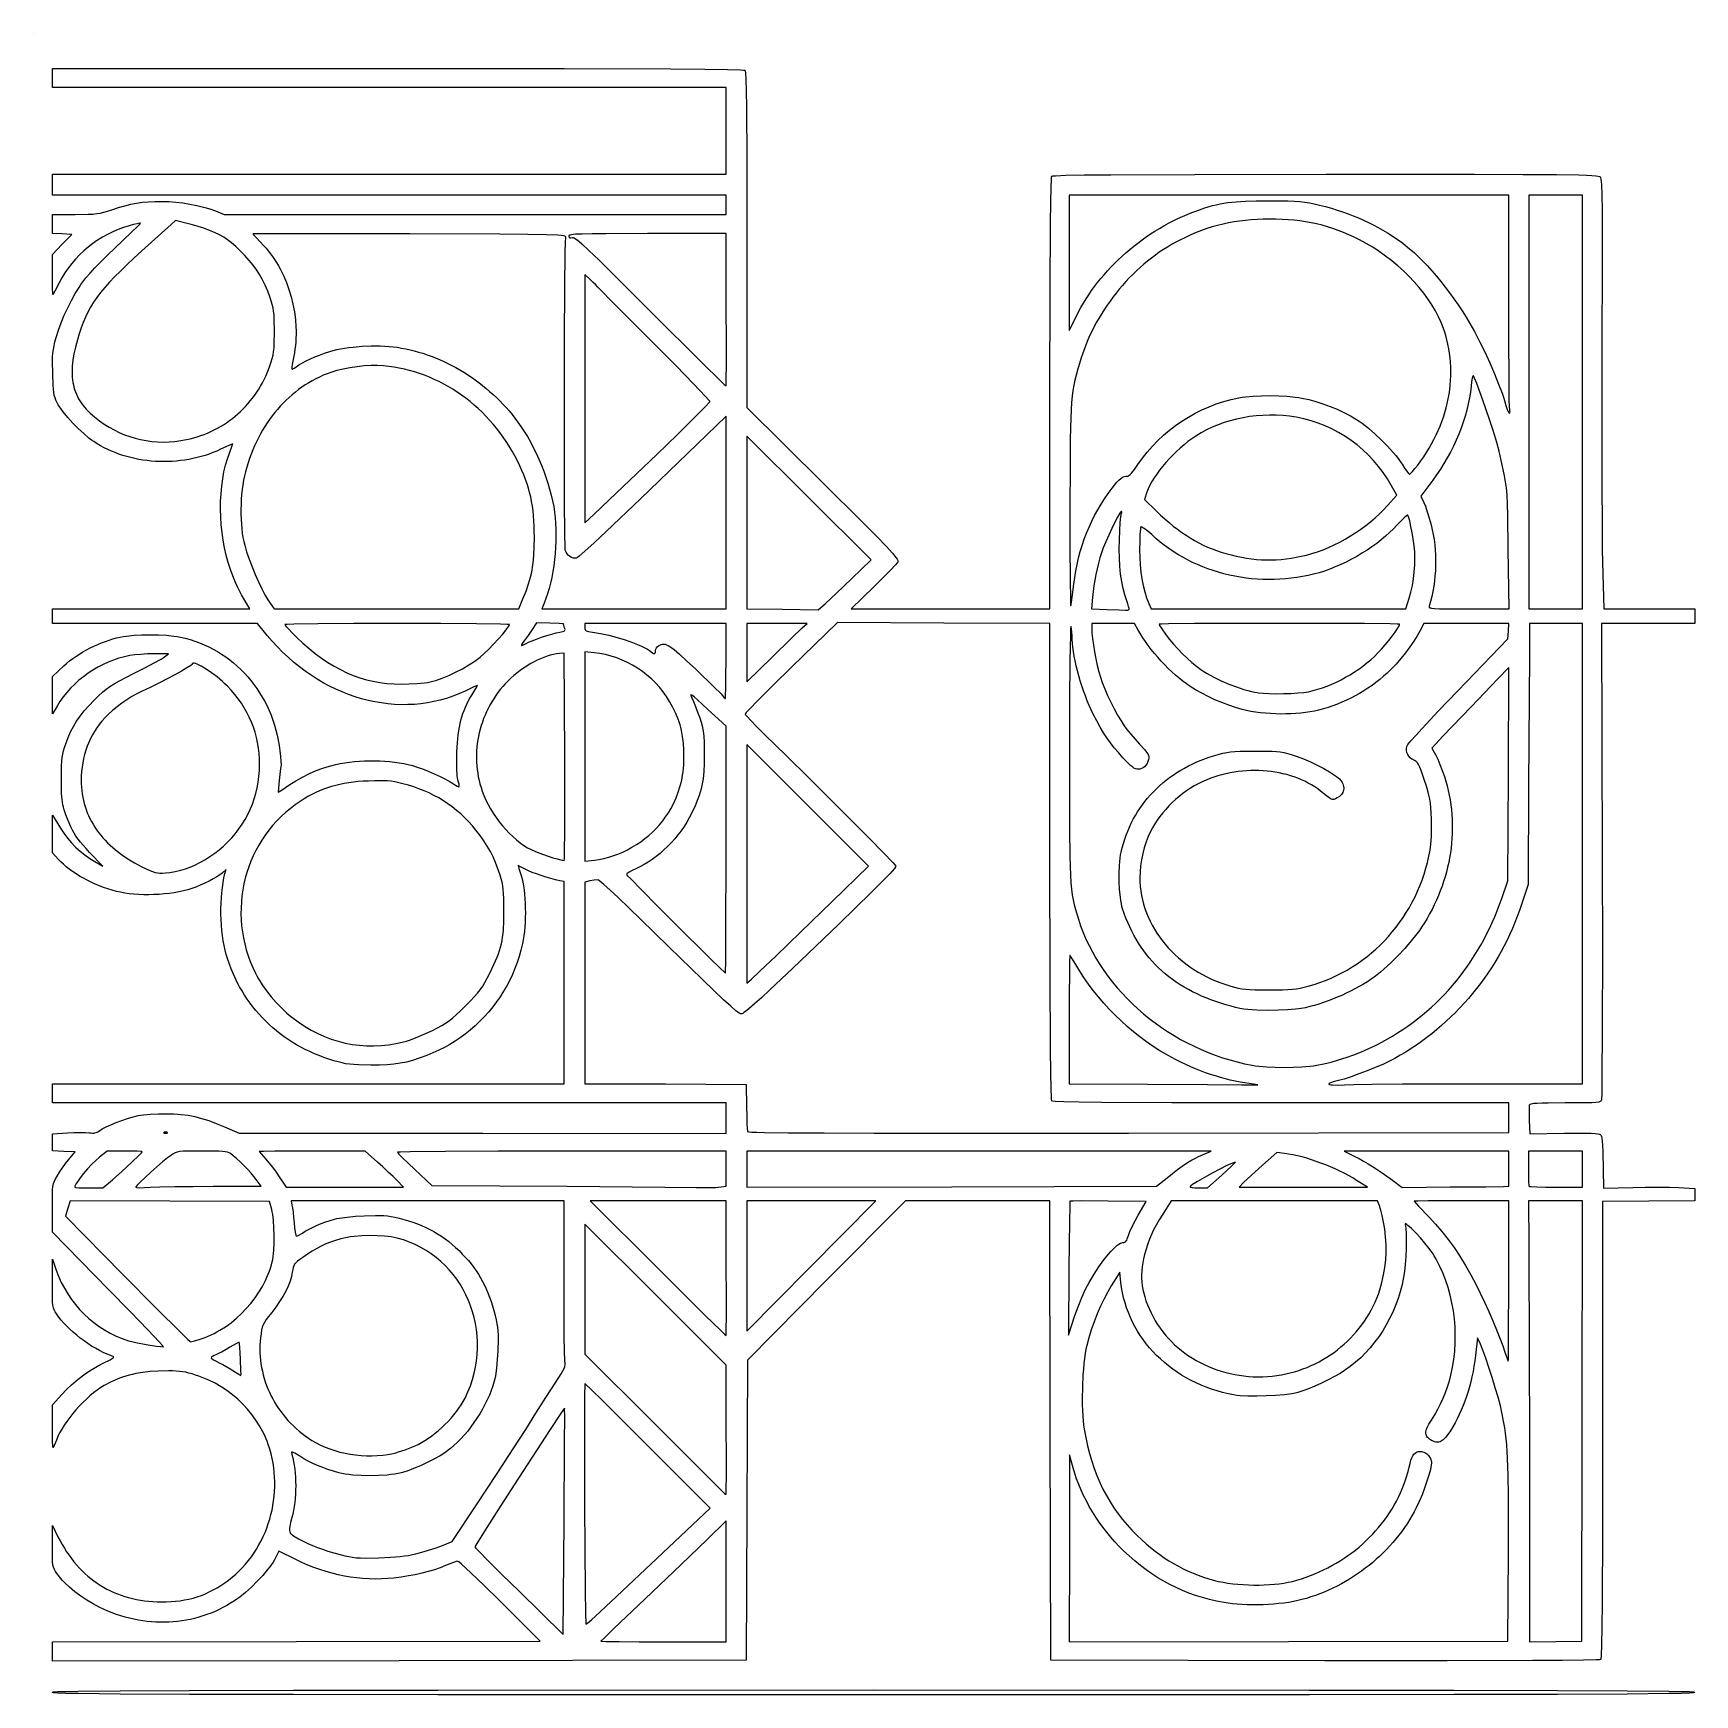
# Model space of a CAD drawing. Extents: x 0 to 2298, y -1902 to 396.
import ezdxf

# ---------------------------------------------------------------- set-up
doc = ezdxf.new("R2010")
doc.units = 0

msp = doc.modelspace()

# ---------------------------------------------------------------- linework, layer by layer
at = {"layer": 'Layer 1'}
for p, q in [((0, 395.897), (0.000009, 395.898)), ((0, 395.866), (0, 395.897)), ((0.000002, 395.866), (0, 395.866)), ((0.000021, 395.866), (0.000002, 395.866)), ((0.000009, 395.898), (0.000037, 395.898)), ((0.000057, 395.866), (0.000021, 395.866)), ((0.000037, 395.898), (0.000082, 395.898)), ((0.000112, 395.865), (0.000057, 395.866)), ((0.000082, 395.898), (0.000146, 395.898)), ((0.000184, 395.865), (0.000112, 395.865)), ((0.000146, 395.898), (0.000227, 395.899)), ((0.000274, 395.865), (0.000184, 395.865)), ((0.000227, 395.899), (0.000325, 395.899)), ((0.000381, 395.865), (0.000274, 395.865)), ((0.000325, 395.899), (0.00044, 395.899)), ((0.000504, 395.864), (0.000381, 395.865)), ((0.00044, 395.899), (0.000572, 395.899)), ((0.000643, 395.864), (0.000504, 395.864)), ((0.000572, 395.899), (0.000718, 395.899)), ((0.000797, 395.864), (0.000643, 395.864)), ((0.000718, 395.899), (0.00088, 395.9)), ((0.000966, 395.864), (0.000797, 395.864)), ((0.00088, 395.9), (0.001056, 395.9)), ((0.000898, 395.869), (0.000897, 395.869)), ((0.000897, 395.869), (0.000897, 395.869)), ((0.000897, 395.869), (0.000897, 395.869)), ((0.000897, 395.869), (0.000897, 395.869)), ((0.000897, 395.869), (0.000897, 395.869)), ((0.000897, 395.869), (0.000897, 395.869)), ((0.000897, 395.869), (0.000897, 395.869)), ((0.000897, 395.869), (0.000897, 395.869)), ((0.000897, 395.869), (0.000897, 395.869)), ((0.000897, 395.869), (0.000897, 395.869)), ((0.000897, 395.869), (0.000897, 395.869)), ((0.000897, 395.869), (0.000897, 395.869)), ((0.000897, 395.869), (0.000897, 395.869)), ((0.000897, 395.869), (0.000897, 395.869)), ((0.000897, 395.869), (0.000897, 395.869)), ((0.000897, 395.869), (0.000897, 395.869)), ((0.000897, 395.869), (0.000897, 395.869)), ((0.000897, 395.869), (0.000897, 395.869)), ((0.000897, 395.869), (0.000897, 395.869)), ((0.000897, 395.869), (0.000897, 395.869)), ((0.000897, 395.869), (0.000897, 395.869)), ((0.000897, 395.869), (0.000897, 395.869)), ((0.000897, 395.869), (0.000897, 395.869)), ((0.000897, 395.869), (0.000897, 395.869)), ((0.000897, 395.869), (0.000897, 395.869)), ((0.000897, 395.869), (0.000897, 395.869)), ((0.000897, 395.869), (0.000897, 395.869)), ((0.000897, 395.869), (0.000897, 395.869)), ((0.000897, 395.869), (0.000897, 395.869)), ((0.000897, 395.869), (0.000897, 395.869)), ((0.000897, 395.869), (0.000897, 395.869)), ((0.000897, 395.869), (0.000897, 395.869)), ((0.000897, 395.869), (0.000897, 395.869)), ((0.000897, 395.869), (0.000897, 395.869)), ((0.000897, 395.869), (0.000897, 395.869)), ((0.000897, 395.869), (0.000897, 395.869)), ((0.000897, 395.869), (0.000897, 395.869)), ((0.000897, 395.869), (0.000897, 395.869)), ((0.000897, 395.869), (0.000897, 395.869)), ((0.000897, 395.869), (0.000897, 395.869)), ((0.000897, 395.869), (0.000897, 395.869)), ((0.000897, 395.869), (0.000897, 395.869)), ((0.000897, 395.869), (0.000897, 395.869)), ((0.000897, 395.869), (0.000897, 395.869)), ((0.000897, 395.869), (0.000897, 395.869)), ((0.000897, 395.869), (0.000897, 395.869)), ((0.000897, 395.869), (0.000897, 395.869)), ((0.000897, 395.869), (0.000897, 395.869)), ((0.000897, 395.869), (0.000897, 395.869)), ((0.000897, 395.869), (0.000897, 395.869)), ((0.000897, 395.869), (0.000897, 395.869)), ((0.000897, 395.869), (0.000897, 395.869)), ((0.000897, 395.869), (0.000897, 395.869)), ((0.000897, 395.869), (0.000897, 395.869)), ((0.000897, 395.869), (0.000897, 395.869)), ((0.000897, 395.869), (0.000897, 395.869)), ((0.000897, 395.869), (0.000897, 395.869)), ((0.000897, 395.869), (0.000897, 395.869)), ((0.000897, 395.869), (0.000897, 395.869)), ((0.000897, 395.869), (0.000897, 395.869)), ((0.000897, 395.869), (0.000897, 395.869)), ((0.000897, 395.869), (0.000897, 395.869)), ((0.000897, 395.869), (0.000897, 395.869)), ((0.000897, 395.869), (0.000897, 395.869)), ((0.000897, 395.869), (0.000897, 395.869)), ((0.000897, 395.869), (0.000897, 395.869)), ((0.000897, 395.869), (0.000897, 395.869)), ((0.000897, 395.869), (0.000897, 395.869)), ((0.000897, 395.869), (0.000897, 395.869)), ((0.000897, 395.869), (0.000897, 395.869)), ((0.000897, 395.869), (0.000897, 395.869)), ((0.000897, 395.869), (0.000897, 395.869)), ((0.000897, 395.869), (0.000897, 395.869)), ((0.000897, 395.869), (0.000897, 395.869)), ((0.000897, 395.869), (0.000897, 395.869)), ((0.000897, 395.869), (0.000897, 395.869)), ((0.000897, 395.869), (0.000897, 395.869)), ((0.000897, 395.869), (0.000897, 395.869)), ((0.000897, 395.869), (0.000897, 395.869)), ((0.000897, 395.869), (0.000897, 395.869)), ((0.000897, 395.869), (0.000897, 395.869)), ((0.000897, 395.869), (0.000897, 395.869)), ((0.000897, 395.869), (0.000897, 395.869)), ((0.000897, 395.869), (0.000897, 395.869)), ((0.000897, 395.869), (0.000897, 395.869)), ((0.000897, 395.869), (0.000897, 395.869)), ((0.000897, 395.869), (0.000897, 395.869)), ((0.000897, 395.869), (0.000897, 395.869)), ((0.000897, 395.869), (0.000897, 395.869)), ((0.000897, 395.869), (0.000897, 395.869)), ((0.000897, 395.869), (0.000897, 395.869)), ((0.000897, 395.869), (0.000897, 395.869)), ((0.000897, 395.869), (0.000897, 395.869)), ((0.000897, 395.869), (0.000897, 395.869)), ((0.000897, 395.869), (0.000897, 395.869)), ((0.000897, 395.869), (0.000897, 395.869)), ((0.000897, 395.869), (0.000897, 395.869)), ((0.000897, 395.869), (0.000897, 395.869)), ((0.000897, 395.869), (0.000897, 395.869)), ((0.000897, 395.869), (0.000897, 395.869)), ((0.000897, 395.869), (0.000897, 395.869)), ((0.000897, 395.869), (0.000897, 395.869)), ((0.000897, 395.869), (0.000897, 395.869)), ((0.000897, 395.869), (0.000897, 395.869)), ((0.000897, 395.869), (0.000897, 395.869)), ((0.000897, 395.869), (0.000897, 395.869)), ((0.000897, 395.869), (0.000897, 395.869)), ((0.000897, 395.869), (0.000897, 395.869)), ((0.000897, 395.869), (0.000897, 395.869)), ((0.000897, 395.869), (0.000897, 395.869)), ((0.000897, 395.869), (0.000897, 395.869)), ((0.000897, 395.869), (0.000897, 395.869)), ((0.000897, 395.869), (0.000897, 395.869)), ((0.000897, 395.869), (0.000897, 395.869)), ((0.000897, 395.869), (0.000897, 395.869)), ((0.000897, 395.869), (0.000897, 395.869)), ((0.000897, 395.869), (0.000897, 395.869)), ((0.000897, 395.869), (0.000897, 395.869)), ((0.000897, 395.869), (0.000897, 395.869)), ((0.000897, 395.869), (0.000897, 395.869)), ((0.000897, 395.869), (0.000897, 395.869)), ((0.000897, 395.869), (0.000897, 395.869)), ((0.000897, 395.869), (0.000897, 395.869)), ((0.000897, 395.869), (0.000897, 395.869)), ((0.000897, 395.869), (0.000897, 395.869)), ((0.000897, 395.869), (0.000897, 395.869)), ((0.000897, 395.869), (0.000897, 395.869)), ((0.000897, 395.869), (0.000897, 395.869)), ((0.000897, 395.869), (0.000897, 395.869)), ((0.000897, 395.869), (0.000897, 395.869)), ((0.000897, 395.869), (0.000897, 395.869)), ((0.000897, 395.869), (0.000897, 395.869)), ((0.000897, 395.869), (0.000897, 395.869)), ((0.000897, 395.869), (0.000897, 395.869)), ((0.000897, 395.869), (0.000897, 395.869)), ((0.000897, 395.869), (0.000897, 395.869)), ((0.000897, 395.869), (0.000897, 395.869)), ((0.000897, 395.869), (0.000897, 395.869)), ((0.000897, 395.869), (0.000897, 395.869)), ((0.000897, 395.869), (0.000897, 395.869)), ((0.000897, 395.869), (0.000897, 395.869)), ((0.000897, 395.869), (0.000897, 395.869)), ((0.000897, 395.869), (0.000897, 395.869)), ((0.000897, 395.869), (0.000897, 395.869)), ((0.000897, 395.869), (0.000897, 395.869)), ((0.000897, 395.869), (0.000897, 395.869)), ((0.000897, 395.869), (0.000897, 395.869)), ((0.000897, 395.869), (0.000897, 395.869)), ((0.000897, 395.869), (0.000897, 395.869)), ((0.000897, 395.869), (0.000897, 395.869)), ((0.000897, 395.869), (0.000897, 395.869)), ((0.000897, 395.869), (0.000897, 395.869)), ((0.000897, 395.869), (0.000897, 395.869)), ((0.000897, 395.869), (0.000897, 395.869)), ((0.000897, 395.869), (0.000897, 395.869)), ((0.000897, 395.869), (0.000897, 395.869)), ((0.000897, 395.869), (0.000897, 395.869)), ((0.000897, 395.869), (0.000897, 395.869)), ((0.000897, 395.869), (0.000897, 395.869)), ((0.000897, 395.869), (0.000897, 395.869)), ((0.000897, 395.869), (0.000897, 395.869)), ((0.000897, 395.869), (0.000897, 395.869)), ((0.000897, 395.869), (0.000897, 395.869)), ((0.000897, 395.869), (0.000897, 395.869)), ((0.000897, 395.869), (0.000897, 395.869)), ((0.000897, 395.869), (0.000897, 395.869)), ((0.000897, 395.869), (0.000897, 395.869)), ((0.000897, 395.869), (0.000897, 395.869)), ((0.000897, 395.869), (0.000897, 395.869)), ((0.000897, 395.869), (0.000897, 395.869)), ((0.000897, 395.869), (0.000897, 395.869)), ((0.000897, 395.869), (0.000897, 395.869)), ((0.000897, 395.869), (0.000897, 395.869)), ((0.000897, 395.869), (0.000897, 395.869)), ((0.000897, 395.869), (0.000897, 395.869)), ((0.000897, 395.869), (0.000897, 395.869)), ((0.000897, 395.869), (0.000897, 395.869)), ((0.000897, 395.869), (0.000897, 395.869)), ((0.000897, 395.869), (0.000897, 395.869)), ((0.000897, 395.869), (0.000897, 395.869)), ((0.000897, 395.869), (0.000897, 395.869)), ((0.000897, 395.869), (0.000897, 395.869)), ((0.000897, 395.869), (0.000897, 395.869)), ((0.000897, 395.869), (0.000897, 395.869)), ((0.000897, 395.869), (0.000897, 395.869)), ((0.000897, 395.869), (0.000897, 395.869)), ((0.000897, 395.869), (0.000897, 395.869)), ((0.000897, 395.869), (0.000897, 395.869)), ((0.000897, 395.869), (0.000897, 395.869)), ((0.000897, 395.869), (0.000897, 395.869)), ((0.000897, 395.869), (0.000897, 395.869)), ((0.000897, 395.869), (0.000897, 395.869)), ((0.000897, 395.869), (0.000897, 395.869)), ((0.000897, 395.869), (0.000897, 395.869)), ((0.000897, 395.869), (0.000897, 395.869)), ((0.000897, 395.869), (0.000897, 395.869)), ((0.000897, 395.869), (0.000897, 395.869)), ((0.000897, 395.869), (0.000897, 395.869)), ((0.000897, 395.869), (0.000897, 395.869)), ((0.000897, 395.869), (0.000897, 395.869)), ((0.000897, 395.869), (0.000897, 395.869)), ((0.000897, 395.869), (0.000897, 395.869)), ((0.000897, 395.869), (0.000897, 395.869)), ((0.000897, 395.869), (0.000897, 395.869)), ((0.000897, 395.869), (0.000897, 395.869)), ((0.000897, 395.869), (0.000897, 395.869)), ((0.000897, 395.869), (0.000897, 395.869)), ((0.000897, 395.869), (0.000897, 395.869)), ((0.000897, 395.869), (0.000897, 395.869)), ((0.000897, 395.869), (0.000897, 395.869)), ((0.000897, 395.869), (0.000897, 395.869)), ((0.000897, 395.869), (0.000897, 395.869)), ((0.000897, 395.869), (0.000897, 395.869)), ((0.000897, 395.869), (0.000897, 395.869)), ((0.000897, 395.869), (0.000897, 395.869)), ((0.000897, 395.869), (0.000897, 395.869)), ((0.000897, 395.869), (0.000897, 395.869)), ((0.000897, 395.869), (0.000897, 395.869)), ((0.000897, 395.869), (0.000897, 395.869)), ((0.000897, 395.869), (0.000897, 395.869)), ((0.000897, 395.869), (0.000897, 395.869)), ((0.000897, 395.869), (0.000897, 395.869)), ((0.000897, 395.869), (0.000897, 395.869)), ((0.000897, 395.869), (0.000897, 395.869)), ((0.000897, 395.869), (0.000897, 395.869)), ((0.000897, 395.869), (0.000897, 395.869)), ((0.000897, 395.869), (0.000897, 395.869)), ((0.000897, 395.869), (0.000897, 395.869)), ((0.000897, 395.869), (0.000897, 395.869)), ((0.000897, 395.869), (0.000897, 395.869)), ((0.000897, 395.869), (0.000897, 395.869)), ((0.000897, 395.869), (0.000897, 395.869)), ((0.000897, 395.869), (0.000897, 395.869)), ((0.000897, 395.869), (0.000897, 395.869)), ((0.000897, 395.869), (0.000897, 395.869)), ((0.000897, 395.869), (0.000897, 395.869)), ((0.000897, 395.869), (0.000897, 395.869)), ((0.000897, 395.869), (0.000897, 395.869)), ((0.000897, 395.869), (0.000897, 395.869)), ((0.000897, 395.869), (0.000897, 395.869)), ((0.000897, 395.869), (0.000897, 395.869)), ((0.000897, 395.869), (0.000897, 395.869)), ((0.000897, 395.869), (0.000897, 395.869)), ((0.000897, 395.869), (0.000897, 395.869)), ((0.000897, 395.869), (0.000897, 395.869)), ((0.000897, 395.869), (0.000897, 395.869)), ((0.000897, 395.869), (0.000897, 395.869)), ((0.000897, 395.869), (0.000897, 395.869)), ((0.000897, 395.869), (0.000897, 395.869)), ((0.000897, 395.869), (0.000897, 395.869)), ((0.000897, 395.869), (0.000897, 395.869)), ((0.000897, 395.869), (0.000897, 395.869)), ((0.000897, 395.869), (0.000897, 395.869)), ((0.000897, 395.869), (0.000897, 395.869)), ((0.000897, 395.869), (0.000897, 395.869)), ((0.000897, 395.869), (0.000897, 395.869)), ((0.000897, 395.869), (0.000897, 395.869)), ((0.000897, 395.869), (0.000897, 395.869)), ((0.000897, 395.869), (0.000897, 395.869)), ((0.000897, 395.869), (0.000897, 395.869)), ((0.000897, 395.869), (0.000897, 395.869)), ((0.000897, 395.869), (0.000897, 395.869)), ((0.000897, 395.869), (0.000897, 395.869)), ((0.000897, 395.869), (0.000897, 395.869)), ((0.000897, 395.869), (0.000897, 395.869)), ((0.000897, 395.869), (0.000897, 395.869)), ((0.000897, 395.869), (0.000897, 395.869)), ((0.000897, 395.869), (0.000897, 395.869)), ((0.000897, 395.869), (0.000897, 395.869)), ((0.000897, 395.869), (0.000897, 395.869)), ((0.000897, 395.869), (0.000897, 395.869)), ((0.000897, 395.869), (0.000897, 395.869)), ((0.000897, 395.869), (0.000897, 395.869)), ((0.000897, 395.869), (0.000897, 395.869)), ((0.000897, 395.869), (0.000897, 395.869)), ((0.000897, 395.869), (0.000897, 395.869)), ((0.000897, 395.869), (0.000897, 395.869)), ((0.000897, 395.869), (0.000897, 395.869)), ((0.000897, 395.869), (0.000897, 395.869)), ((0.000897, 395.869), (0.000897, 395.869)), ((0.000897, 395.869), (0.000897, 395.869)), ((0.000897, 395.869), (0.000897, 395.869)), ((0.000897, 395.869), (0.000897, 395.869)), ((0.000897, 395.869), (0.000897, 395.869)), ((0.000897, 395.869), (0.000897, 395.869)), ((0.000897, 395.869), (0.000897, 395.869)), ((0.000897, 395.869), (0.000897, 395.869)), ((0.000897, 395.869), (0.000897, 395.869)), ((0.000897, 395.869), (0.000897, 395.869)), ((0.000897, 395.869), (0.000897, 395.869)), ((0.000897, 395.869), (0.000897, 395.869)), ((0.000897, 395.869), (0.000897, 395.869)), ((0.000897, 395.869), (0.000897, 395.869)), ((0.000897, 395.869), (0.000897, 395.869)), ((0.000897, 395.869), (0.000897, 395.869)), ((0.000897, 395.869), (0.000897, 395.869)), ((0.000897, 395.869), (0.000897, 395.869)), ((0.000897, 395.869), (0.000897, 395.869)), ((0.000897, 395.869), (0.000897, 395.866)), ((0.000897, 395.866), (0.000897, 395.866)), ((0.000897, 395.866), (0.000897, 395.866)), ((0.000897, 395.866), (0.000897, 395.866)), ((0.000897, 395.866), (0.000897, 395.866)), ((0.000897, 395.866), (0.000897, 395.866)), ((0.000897, 395.866), (0.000897, 395.866)), ((0.000897, 395.866), (0.000897, 395.866)), ((0.000897, 395.866), (0.000897, 395.866)), ((0.000897, 395.866), (0.000897, 395.866)), ((0.000897, 395.866), (0.000897, 395.866)), ((0.000897, 395.866), (0.000897, 395.866)), ((0.000897, 395.866), (0.000897, 395.866)), ((0.000897, 395.866), (0.000897, 395.866)), ((0.000897, 395.866), (0.000897, 395.866)), ((0.000897, 395.866), (0.000897, 395.866)), ((0.000897, 395.866), (0.000897, 395.866)), ((0.000897, 395.866), (0.000897, 395.866)), ((0.000897, 395.866), (0.000897, 395.866)), ((0.000897, 395.866), (0.000897, 395.866)), ((0.000897, 395.866), (0.000897, 395.866)), ((0.000897, 395.866), (0.000897, 395.866)), ((0.000897, 395.866), (0.000897, 395.866)), ((0.000897, 395.866), (0.000897, 395.866)), ((0.000897, 395.866), (0.000897, 395.866)), ((0.000897, 395.866), (0.000897, 395.866)), ((0.000897, 395.866), (0.000897, 395.866)), ((0.000897, 395.866), (0.000897, 395.866)), ((0.000897, 395.866), (0.000897, 395.866)), ((0.000897, 395.866), (0.000897, 395.866)), ((0.000897, 395.866), (0.000897, 395.866)), ((0.000897, 395.866), (0.000897, 395.866)), ((0.000897, 395.866), (0.000897, 395.866)), ((0.000897, 395.866), (0.000897, 395.866)), ((0.000897, 395.866), (0.000897, 395.866)), ((0.000897, 395.866), (0.000897, 395.866)), ((0.000897, 395.866), (0.000897, 395.866)), ((0.000897, 395.866), (0.000897, 395.866)), ((0.000897, 395.866), (0.000897, 395.866)), ((0.000897, 395.866), (0.000897, 395.866)), ((0.000897, 395.866), (0.000897, 395.866)), ((0.000897, 395.866), (0.000897, 395.866)), ((0.000897, 395.866), (0.000897, 395.866)), ((0.000897, 395.866), (0.000897, 395.866)), ((0.000897, 395.866), (0.000897, 395.866)), ((0.000897, 395.866), (0.000897, 395.866)), ((0.000897, 395.866), (0.000897, 395.866)), ((0.000897, 395.866), (0.000897, 395.866)), ((0.000897, 395.866), (0.000897, 395.866)), ((0.000897, 395.866), (0.000897, 395.866)), ((0.000897, 395.866), (0.000897, 395.866)), ((0.000897, 395.866), (0.000897, 395.866)), ((0.000897, 395.866), (0.000897, 395.866)), ((0.000897, 395.866), (0.000897, 395.866)), ((0.000897, 395.866), (0.000897, 395.866)), ((0.000897, 395.866), (0.000897, 395.866)), ((0.000897, 395.866), (0.000897, 395.866)), ((0.000897, 395.866), (0.000897, 395.866)), ((0.000897, 395.866), (0.000897, 395.866)), ((0.000897, 395.866), (0.000897, 395.866)), ((0.000897, 395.866), (0.000897, 395.866)), ((0.000897, 395.866), (0.000897, 395.866)), ((0.000897, 395.866), (0.000897, 395.866)), ((0.000897, 395.866), (0.000897, 395.866)), ((0.000897, 395.866), (0.000897, 395.866)), ((0.000897, 395.866), (0.000897, 395.866)), ((0.000897, 395.866), (0.000897, 395.866)), ((0.000897, 395.866), (0.000897, 395.866)), ((0.000897, 395.866), (0.000897, 395.866)), ((0.000897, 395.866), (0.000897, 395.866)), ((0.000897, 395.866), (0.000897, 395.866)), ((0.000897, 395.866), (0.000897, 395.866)), ((0.000897, 395.866), (0.000897, 395.866)), ((0.000897, 395.866), (0.000897, 395.866)), ((0.000897, 395.866), (0.000897, 395.866)), ((0.000897, 395.866), (0.000897, 395.866)), ((0.000897, 395.866), (0.000897, 395.866)), ((0.000897, 395.866), (0.000897, 395.866)), ((0.000897, 395.866), (0.000897, 395.866)), ((0.000897, 395.866), (0.000897, 395.866)), ((0.000897, 395.866), (0.000897, 395.866)), ((0.000897, 395.866), (0.000897, 395.866)), ((0.000897, 395.866), (0.000897, 395.866)), ((0.000897, 395.866), (0.000897, 395.866)), ((0.000897, 395.866), (0.000897, 395.866)), ((0.000897, 395.866), (0.000897, 395.866)), ((0.000897, 395.866), (0.000897, 395.866)), ((0.000897, 395.866), (0.000897, 395.866)), ((0.000897, 395.866), (0.000897, 395.866)), ((0.000897, 395.866), (0.000897, 395.866)), ((0.000897, 395.866), (0.000897, 395.866)), ((0.000897, 395.866), (0.000897, 395.866)), ((0.000897, 395.866), (0.000897, 395.866)), ((0.000897, 395.866), (0.000897, 395.866)), ((0.000897, 395.866), (0.000897, 395.866)), ((0.000897, 395.866), (0.000897, 395.866)), ((0.000897, 395.866), (0.000897, 395.866)), ((0.000897, 395.866), (0.000897, 395.866)), ((0.000897, 395.866), (0.000897, 395.866)), ((0.000897, 395.866), (0.000897, 395.866)), ((0.000897, 395.866), (0.000897, 395.866)), ((0.000897, 395.866), (0.000897, 395.866)), ((0.000897, 395.866), (0.000897, 395.866)), ((0.000897, 395.866), (0.000897, 395.866)), ((0.000897, 395.866), (0.000897, 395.866)), ((0.000897, 395.866), (0.000897, 395.866)), ((0.000897, 395.866), (0.000897, 395.866)), ((0.000897, 395.866), (0.000897, 395.866)), ((0.000897, 395.866), (0.000897, 395.866)), ((0.000897, 395.866), (0.000897, 395.866)), ((0.000897, 395.866), (0.000897, 395.866)), ((0.000897, 395.866), (0.000897, 395.866)), ((0.000897, 395.866), (0.000897, 395.866)), ((0.000897, 395.866), (0.000897, 395.866)), ((0.000897, 395.866), (0.000897, 395.866)), ((0.000897, 395.866), (0.000897, 395.866)), ((0.000897, 395.866), (0.000897, 395.866)), ((0.000897, 395.866), (0.000897, 395.866)), ((0.000897, 395.866), (0.000897, 395.866)), ((0.000897, 395.866), (0.000897, 395.866)), ((0.000897, 395.866), (0.000897, 395.866)), ((0.000897, 395.866), (0.000897, 395.866)), ((0.000897, 395.866), (0.000897, 395.866)), ((0.000897, 395.866), (0.000897, 395.866)), ((0.000897, 395.866), (0.000897, 395.866)), ((0.000897, 395.866), (0.000897, 395.866)), ((0.000897, 395.866), (0.000897, 395.866)), ((0.000897, 395.866), (0.000897, 395.866)), ((0.000897, 395.866), (0.000897, 395.866)), ((0.000897, 395.866), (0.000897, 395.866)), ((0.000897, 395.866), (0.000897, 395.866)), ((0.000897, 395.866), (0.000897, 395.866)), ((0.000897, 395.866), (0.000897, 395.866)), ((0.000897, 395.866), (0.000897, 395.866)), ((0.000897, 395.866), (0.000897, 395.866)), ((0.000897, 395.866), (0.000897, 395.866)), ((0.000897, 395.866), (0.000897, 395.866)), ((0.000897, 395.866), (0.000897, 395.866)), ((0.000897, 395.866), (0.000897, 395.866)), ((0.000897, 395.866), (0.000897, 395.866)), ((0.000897, 395.866), (0.000897, 395.866)), ((0.000897, 395.866), (0.000897, 395.866)), ((0.000897, 395.866), (0.000897, 395.866)), ((0.000897, 395.866), (0.000897, 395.866)), ((0.000897, 395.866), (0.000897, 395.866)), ((0.000897, 395.866), (0.000897, 395.866)), ((0.000897, 395.866), (0.000897, 395.866)), ((0.000897, 395.866), (0.000897, 395.866)), ((0.000897, 395.866), (0.000897, 395.866)), ((0.000897, 395.866), (0.000897, 395.866)), ((0.000897, 395.866), (0.000897, 395.866)), ((0.000897, 395.866), (0.000897, 395.866)), ((0.000897, 395.866), (0.000897, 395.866)), ((0.000897, 395.866), (0.000897, 395.866)), ((0.000897, 395.866), (0.000897, 395.866)), ((0.000897, 395.866), (0.000897, 395.866)), ((0.000897, 395.866), (0.000897, 395.866)), ((0.000897, 395.866), (0.000897, 395.866)), ((0.000897, 395.866), (0.000897, 395.866)), ((0.000897, 395.866), (0.000897, 395.866)), ((0.000897, 395.866), (0.000897, 395.866)), ((0.000897, 395.866), (0.000897, 395.866)), ((0.000897, 395.866), (0.000897, 395.866)), ((0.000897, 395.866), (0.000897, 395.866)), ((0.000897, 395.866), (0.000897, 395.866)), ((0.000897, 395.866), (0.000897, 395.866)), ((0.000897, 395.866), (0.000897, 395.866)), ((0.000897, 395.866), (0.000897, 395.866)), ((0.000897, 395.866), (0.000897, 395.866)), ((0.000897, 395.866), (0.000897, 395.866)), ((0.000897, 395.866), (0.000897, 395.866)), ((0.000897, 395.866), (0.000897, 395.866)), ((0.000897, 395.866), (0.000897, 395.866)), ((0.000897, 395.866), (0.000897, 395.866)), ((0.000897, 395.866), (0.000897, 395.866)), ((0.000897, 395.866), (0.000897, 395.866)), ((0.000897, 395.866), (0.000897, 395.866)), ((0.000897, 395.866), (0.000897, 395.866)), ((0.000897, 395.866), (0.000897, 395.866)), ((0.000897, 395.866), (0.000897, 395.866)), ((0.000897, 395.866), (0.000897, 395.866)), ((0.000897, 395.866), (0.000897, 395.866)), ((0.000897, 395.866), (0.000897, 395.866)), ((0.000897, 395.866), (0.000897, 395.866)), ((0.000897, 395.866), (0.000897, 395.866)), ((0.000897, 395.866), (0.000897, 395.866)), ((0.000897, 395.866), (0.000897, 395.866)), ((0.000897, 395.866), (0.000897, 395.866)), ((0.000897, 395.866), (0.000897, 395.866)), ((0.000897, 395.866), (0.000897, 395.866)), ((0.000897, 395.866), (0.000897, 395.866)), ((0.000897, 395.866), (0.000897, 395.866)), ((0.000897, 395.866), (0.000897, 395.866)), ((0.000897, 395.866), (0.000897, 395.866)), ((0.000897, 395.866), (0.000897, 395.866)), ((0.000897, 395.866), (0.000897, 395.866)), ((0.000897, 395.866), (0.000897, 395.866)), ((0.000897, 395.866), (0.000897, 395.866)), ((0.000897, 395.866), (0.000897, 395.866)), ((0.000897, 395.866), (0.000897, 395.866)), ((0.000897, 395.866), (0.000897, 395.866)), ((0.000897, 395.866), (0.000897, 395.866)), ((0.000897, 395.866), (0.000897, 395.866)), ((0.000897, 395.866), (0.000897, 395.866)), ((0.000897, 395.866), (0.000897, 395.866)), ((0.000897, 395.866), (0.000897, 395.866)), ((0.000897, 395.866), (0.000897, 395.866)), ((0.000897, 395.866), (0.000897, 395.866)), ((0.000897, 395.866), (0.000897, 395.866)), ((0.000897, 395.866), (0.000897, 395.866)), ((0.000897, 395.866), (0.000897, 395.866)), ((0.000897, 395.866), (0.000897, 395.866)), ((0.000897, 395.866), (0.000897, 395.866)), ((0.000897, 395.866), (0.000897, 395.866)), ((0.000897, 395.866), (0.000897, 395.866)), ((0.000897, 395.866), (0.000897, 395.866)), ((0.000897, 395.866), (0.000897, 395.866)), ((0.000897, 395.866), (0.000897, 395.866)), ((0.000897, 395.866), (0.000897, 395.866)), ((0.000897, 395.866), (0.000897, 395.866)), ((0.000897, 395.866), (0.000897, 395.866)), ((0.000897, 395.866), (0.000897, 395.866)), ((0.000897, 395.866), (0.000897, 395.866)), ((0.000897, 395.866), (0.000897, 395.866)), ((0.000897, 395.866), (0.000897, 395.866)), ((0.000897, 395.866), (0.000897, 395.866)), ((0.000897, 395.866), (0.000897, 395.866)), ((0.000897, 395.866), (0.000897, 395.866)), ((0.000897, 395.866), (0.000897, 395.866)), ((0.000897, 395.866), (0.000897, 395.866)), ((0.000897, 395.866), (0.000897, 395.866)), ((0.000897, 395.866), (0.000897, 395.866)), ((0.000897, 395.866), (0.000897, 395.866)), ((0.000897, 395.866), (0.000897, 395.866)), ((0.000897, 395.866), (0.000897, 395.866)), ((0.000897, 395.866), (0.000897, 395.866)), ((0.000897, 395.866), (0.000897, 395.866)), ((0.000897, 395.866), (0.000897, 395.866)), ((0.000897, 395.866), (0.000897, 395.866)), ((0.000897, 395.866), (0.000897, 395.866)), ((0.000897, 395.866), (0.000897, 395.866)), ((0.000897, 395.866), (0.000897, 395.866)), ((0.000897, 395.866), (0.000897, 395.866)), ((0.000897, 395.866), (0.000897, 395.866)), ((0.000897, 395.866), (0.000897, 395.866)), ((0.000897, 395.866), (0.000897, 395.866)), ((0.000897, 395.866), (0.000897, 395.866)), ((0.000897, 395.866), (0.000897, 395.866)), ((0.000897, 395.866), (0.000897, 395.866)), ((0.000897, 395.866), (0.000897, 395.866)), ((0.000897, 395.866), (0.000897, 395.866)), ((0.000897, 395.866), (0.000897, 395.866)), ((0.000897, 395.866), (0.000897, 395.866)), ((0.000897, 395.866), (0.000897, 395.866)), ((0.000897, 395.866), (0.000897, 395.866)), ((0.000897, 395.866), (0.000897, 395.866)), ((0.000897, 395.866), (0.000897, 395.866)), ((0.000897, 395.866), (0.000897, 395.866)), ((0.000897, 395.866), (0.000897, 395.866)), ((0.000897, 395.866), (0.000897, 395.866)), ((0.000897, 395.866), (0.000897, 395.866)), ((0.000897, 395.866), (0.000897, 395.866)), ((0.000897, 395.866), (0.000897, 395.866)), ((0.000897, 395.866), (0.000897, 395.866)), ((0.000897, 395.866), (0.000897, 395.866)), ((0.000897, 395.866), (0.000897, 395.866)), ((0.000897, 395.866), (0.000897, 395.866)), ((0.000897, 395.866), (0.000897, 395.866)), ((0.000897, 395.866), (0.000897, 395.866)), ((0.000897, 395.866), (0.000897, 395.866)), ((0.000897, 395.866), (0.000897, 395.866)), ((0.000897, 395.866), (0.000897, 395.866)), ((0.000897, 395.866), (0.000897, 395.866)), ((0.000897, 395.866), (0.000897, 395.866)), ((0.000897, 395.866), (0.000897, 395.866)), ((0.000897, 395.866), (0.000897, 395.866)), ((0.000897, 395.866), (0.000897, 395.866)), ((0.000897, 395.866), (0.000897, 395.866)), ((0.000897, 395.866), (0.000897, 395.866)), ((0.000897, 395.866), (0.000898, 395.866)), ((0.000899, 395.869), (0.000898, 395.869)), ((0.000898, 395.869), (0.000898, 395.869)), ((0.000898, 395.869), (0.000898, 395.869)), ((0.000898, 395.869), (0.000898, 395.869)), ((0.000898, 395.869), (0.000898, 395.869)), ((0.000898, 395.869), (0.000898, 395.869)), ((0.000898, 395.869), (0.000898, 395.869)), ((0.000898, 395.869), (0.000898, 395.869)), ((0.000898, 395.869), (0.000898, 395.869)), ((0.000898, 395.869), (0.000898, 395.869)), ((0.000898, 395.869), (0.000898, 395.869)), ((0.000898, 395.869), (0.000898, 395.869)), ((0.000898, 395.869), (0.000898, 395.869)), ((0.000898, 395.869), (0.000898, 395.869)), ((0.000898, 395.869), (0.000898, 395.869)), ((0.000898, 395.869), (0.000898, 395.869)), ((0.000898, 395.869), (0.000898, 395.869)), ((0.000898, 395.869), (0.000898, 395.869)), ((0.000898, 395.869), (0.000898, 395.869)), ((0.000898, 395.869), (0.000898, 395.869)), ((0.000898, 395.869), (0.000898, 395.869)), ((0.000898, 395.869), (0.000898, 395.869)), ((0.000898, 395.869), (0.000898, 395.869)), ((0.000898, 395.869), (0.000898, 395.869)), ((0.000898, 395.869), (0.000898, 395.869)), ((0.000898, 395.869), (0.000898, 395.869)), ((0.000898, 395.869), (0.000898, 395.869)), ((0.000898, 395.869), (0.000898, 395.869)), ((0.000898, 395.869), (0.000898, 395.869)), ((0.000898, 395.869), (0.000898, 395.869)), ((0.000898, 395.869), (0.000898, 395.869)), ((0.000898, 395.869), (0.000898, 395.869)), ((0.000898, 395.869), (0.000898, 395.869)), ((0.000898, 395.869), (0.000898, 395.869)), ((0.000898, 395.869), (0.000898, 395.869)), ((0.000898, 395.869), (0.000898, 395.869)), ((0.000898, 395.869), (0.000898, 395.869)), ((0.000898, 395.869), (0.000898, 395.869)), ((0.000898, 395.869), (0.000898, 395.869)), ((0.000898, 395.869), (0.000898, 395.869)), ((0.000898, 395.869), (0.000898, 395.869)), ((0.000898, 395.869), (0.000898, 395.869)), ((0.000898, 395.869), (0.000898, 395.869)), ((0.000898, 395.869), (0.000898, 395.869)), ((0.000898, 395.869), (0.000898, 395.869)), ((0.000898, 395.869), (0.000898, 395.869)), ((0.000898, 395.869), (0.000898, 395.869)), ((0.000898, 395.869), (0.000898, 395.869)), ((0.000898, 395.869), (0.000898, 395.869)), ((0.000898, 395.869), (0.000898, 395.869)), ((0.000898, 395.869), (0.000898, 395.869)), ((0.000898, 395.869), (0.000898, 395.869)), ((0.000898, 395.869), (0.000898, 395.869)), ((0.000898, 395.869), (0.000898, 395.869)), ((0.000898, 395.869), (0.000898, 395.869)), ((0.000898, 395.869), (0.000898, 395.869)), ((0.000898, 395.869), (0.000898, 395.869)), ((0.000898, 395.869), (0.000898, 395.869)), ((0.000898, 395.869), (0.000898, 395.869)), ((0.000898, 395.869), (0.000898, 395.869)), ((0.000898, 395.869), (0.000898, 395.869)), ((0.000898, 395.866), (0.000898, 395.866)), ((0.000898, 395.866), (0.000898, 395.866)), ((0.000898, 395.866), (0.000898, 395.866)), ((0.000898, 395.866), (0.000898, 395.866)), ((0.000898, 395.866), (0.000898, 395.866)), ((0.000898, 395.866), (0.000898, 395.866)), ((0.000898, 395.866), (0.000898, 395.866)), ((0.000898, 395.866), (0.000898, 395.866)), ((0.000898, 395.866), (0.000898, 395.866)), ((0.000898, 395.866), (0.000898, 395.866)), ((0.000898, 395.866), (0.000898, 395.866)), ((0.000898, 395.866), (0.000898, 395.866)), ((0.000898, 395.866), (0.000898, 395.866)), ((0.000898, 395.866), (0.000898, 395.866)), ((0.000898, 395.866), (0.000898, 395.866)), ((0.000898, 395.866), (0.000898, 395.866)), ((0.000898, 395.866), (0.000898, 395.866)), ((0.000898, 395.866), (0.000898, 395.866)), ((0.000898, 395.866), (0.000898, 395.866)), ((0.000898, 395.866), (0.000898, 395.866)), ((0.000898, 395.866), (0.000898, 395.866)), ((0.000898, 395.866), (0.000898, 395.866)), ((0.000898, 395.866), (0.000898, 395.866)), ((0.000898, 395.866), (0.000898, 395.866)), ((0.000898, 395.866), (0.000898, 395.866)), ((0.000898, 395.866), (0.000898, 395.866)), ((0.000898, 395.866), (0.000898, 395.866)), ((0.000898, 395.866), (0.000898, 395.866)), ((0.000898, 395.866), (0.000898, 395.866)), ((0.000898, 395.866), (0.000898, 395.866)), ((0.000898, 395.866), (0.000898, 395.866)), ((0.000898, 395.866), (0.000898, 395.866)), ((0.000898, 395.866), (0.000898, 395.866)), ((0.000898, 395.866), (0.000898, 395.866)), ((0.000898, 395.866), (0.000898, 395.866)), ((0.000898, 395.866), (0.000898, 395.866)), ((0.000898, 395.866), (0.000898, 395.866)), ((0.000898, 395.866), (0.000898, 395.866)), ((0.000898, 395.866), (0.000898, 395.866)), ((0.000898, 395.866), (0.000898, 395.866)), ((0.000898, 395.866), (0.000898, 395.866)), ((0.000898, 395.866), (0.000898, 395.866)), ((0.000898, 395.866), (0.000898, 395.866)), ((0.000898, 395.866), (0.000898, 395.866)), ((0.000898, 395.866), (0.000898, 395.866)), ((0.000898, 395.866), (0.000898, 395.866)), ((0.000898, 395.866), (0.000898, 395.866)), ((0.000898, 395.866), (0.000898, 395.866)), ((0.000898, 395.866), (0.000898, 395.866)), ((0.000898, 395.866), (0.000898, 395.866)), ((0.000898, 395.866), (0.000898, 395.866)), ((0.000898, 395.866), (0.000898, 395.866)), ((0.000898, 395.866), (0.000898, 395.866)), ((0.000898, 395.866), (0.000898, 395.866)), ((0.000898, 395.866), (0.000899, 395.866)), ((0.0009, 395.869), (0.000899, 395.869)), ((0.000899, 395.869), (0.000899, 395.869)), ((0.000899, 395.869), (0.000899, 395.869)), ((0.000899, 395.869), (0.000899, 395.869)), ((0.000899, 395.869), (0.000899, 395.869)), ((0.000899, 395.869), (0.000899, 395.869)), ((0.000899, 395.869), (0.000899, 395.869)), ((0.000899, 395.869), (0.000899, 395.869)), ((0.000899, 395.869), (0.000899, 395.869)), ((0.000899, 395.869), (0.000899, 395.869)), ((0.000899, 395.869), (0.000899, 395.869)), ((0.000899, 395.869), (0.000899, 395.869)), ((0.000899, 395.869), (0.000899, 395.869)), ((0.000899, 395.869), (0.000899, 395.869)), ((0.000899, 395.869), (0.000899, 395.869)), ((0.000899, 395.869), (0.000899, 395.869)), ((0.000899, 395.869), (0.000899, 395.869)), ((0.000899, 395.869), (0.000899, 395.869)), ((0.000899, 395.869), (0.000899, 395.869)), ((0.000899, 395.869), (0.000899, 395.869)), ((0.000899, 395.869), (0.000899, 395.869)), ((0.000899, 395.869), (0.000899, 395.869)), ((0.000899, 395.869), (0.000899, 395.869)), ((0.000899, 395.866), (0.000899, 395.866)), ((0.000899, 395.866), (0.000899, 395.866)), ((0.000899, 395.866), (0.000899, 395.866)), ((0.000899, 395.866), (0.000899, 395.866)), ((0.000899, 395.866), (0.000899, 395.866)), ((0.000899, 395.866), (0.000899, 395.866)), ((0.000899, 395.866), (0.000899, 395.866)), ((0.000899, 395.866), (0.000899, 395.866)), ((0.000899, 395.866), (0.000899, 395.866)), ((0.000899, 395.866), (0.000899, 395.866)), ((0.000899, 395.866), (0.000899, 395.866)), ((0.000899, 395.866), (0.000899, 395.866)), ((0.000899, 395.866), (0.000899, 395.866)), ((0.000899, 395.866), (0.000899, 395.866)), ((0.000899, 395.866), (0.000899, 395.866)), ((0.000899, 395.866), (0.000899, 395.866)), ((0.000899, 395.866), (0.000899, 395.866)), ((0.000899, 395.866), (0.000899, 395.866)), ((0.000899, 395.866), (0.000899, 395.866)), ((0.000899, 395.866), (0.0009, 395.866)), ((0.000901, 395.869), (0.0009, 395.869)), ((0.0009, 395.869), (0.0009, 395.869)), ((0.0009, 395.869), (0.0009, 395.869)), ((0.0009, 395.869), (0.0009, 395.869)), ((0.0009, 395.869), (0.0009, 395.869)), ((0.0009, 395.869), (0.0009, 395.869)), ((0.0009, 395.869), (0.0009, 395.869)), ((0.0009, 395.869), (0.0009, 395.869)), ((0.0009, 395.869), (0.0009, 395.869)), ((0.0009, 395.869), (0.0009, 395.869)), ((0.0009, 395.869), (0.0009, 395.869)), ((0.0009, 395.869), (0.0009, 395.869)), ((0.0009, 395.869), (0.0009, 395.869)), ((0.0009, 395.869), (0.0009, 395.869)), ((0.0009, 395.869), (0.0009, 395.869)), ((0.0009, 395.869), (0.0009, 395.869)), ((0.0009, 395.866), (0.0009, 395.866)), ((0.0009, 395.866), (0.0009, 395.866)), ((0.0009, 395.866), (0.0009, 395.866)), ((0.0009, 395.866), (0.0009, 395.866)), ((0.0009, 395.866), (0.0009, 395.866)), ((0.0009, 395.866), (0.0009, 395.866)), ((0.0009, 395.866), (0.0009, 395.866)), ((0.0009, 395.866), (0.0009, 395.866)), ((0.0009, 395.866), (0.0009, 395.866)), ((0.0009, 395.866), (0.0009, 395.866)), ((0.0009, 395.866), (0.0009, 395.866)), ((0.0009, 395.866), (0.0009, 395.866)), ((0.0009, 395.866), (0.0009, 395.866)), ((0.0009, 395.866), (0.000901, 395.866)), ((0.000902, 395.869), (0.000901, 395.869)), ((0.000901, 395.869), (0.000901, 395.869)), ((0.000901, 395.869), (0.000901, 395.869)), ((0.000901, 395.869), (0.000901, 395.869)), ((0.000901, 395.869), (0.000901, 395.869)), ((0.000901, 395.869), (0.000901, 395.869)), ((0.000901, 395.869), (0.000901, 395.869)), ((0.000901, 395.869), (0.000901, 395.869)), ((0.000901, 395.869), (0.000901, 395.869)), ((0.000901, 395.869), (0.000901, 395.869)), ((0.000901, 395.869), (0.000901, 395.869)), ((0.000901, 395.866), (0.000901, 395.866)), ((0.000901, 395.866), (0.000901, 395.866)), ((0.000901, 395.866), (0.000901, 395.866)), ((0.000901, 395.866), (0.000901, 395.866)), ((0.000901, 395.866), (0.000901, 395.866)), ((0.000901, 395.866), (0.000901, 395.866)), ((0.000901, 395.866), (0.000901, 395.866)), ((0.000901, 395.866), (0.000901, 395.866)), ((0.000901, 395.866), (0.000901, 395.866)), ((0.000901, 395.866), (0.000902, 395.866)), ((0.000903, 395.87), (0.000902, 395.87)), ((0.000902, 395.87), (0.000902, 395.87)), ((0.000902, 395.87), (0.000902, 395.87)), ((0.000902, 395.87), (0.000902, 395.87)), ((0.000902, 395.87), (0.000902, 395.87)), ((0.000902, 395.87), (0.000902, 395.87)), ((0.000902, 395.87), (0.000902, 395.87)), ((0.000902, 395.87), (0.000902, 395.869)), ((0.000902, 395.869), (0.000902, 395.869)), ((0.000902, 395.866), (0.000902, 395.866)), ((0.000902, 395.866), (0.000902, 395.866)), ((0.000902, 395.866), (0.000902, 395.866)), ((0.000902, 395.866), (0.000902, 395.866)), ((0.000902, 395.866), (0.000902, 395.866)), ((0.000902, 395.866), (0.000902, 395.866)), ((0.000902, 395.866), (0.000902, 395.866)), ((0.000902, 395.866), (0.000902, 395.866)), ((0.000902, 395.866), (0.000903, 395.866)), ((0.000904, 395.87), (0.000903, 395.87)), ((0.000903, 395.87), (0.000903, 395.87)), ((0.000903, 395.87), (0.000903, 395.87)), ((0.000903, 395.87), (0.000903, 395.87)), ((0.000903, 395.87), (0.000903, 395.87)), ((0.000903, 395.87), (0.000903, 395.87)), ((0.000903, 395.87), (0.000903, 395.87)), ((0.000903, 395.87), (0.000903, 395.87)), ((0.000903, 395.866), (0.000903, 395.866)), ((0.000903, 395.866), (0.000903, 395.866)), ((0.000903, 395.866), (0.000903, 395.866)), ((0.000903, 395.866), (0.000903, 395.866)), ((0.000903, 395.866), (0.000903, 395.866)), ((0.000903, 395.866), (0.000903, 395.866)), ((0.000903, 395.866), (0.000904, 395.866)), ((0.000905, 395.87), (0.000904, 395.87)), ((0.000904, 395.87), (0.000904, 395.87)), ((0.000904, 395.87), (0.000904, 395.87)), ((0.000904, 395.87), (0.000904, 395.87)), ((0.000904, 395.87), (0.000904, 395.87)), ((0.000904, 395.87), (0.000904, 395.87)), ((0.000904, 395.87), (0.000904, 395.87)), ((0.000904, 395.866), (0.000904, 395.866)), ((0.000904, 395.866), (0.000904, 395.866)), ((0.000904, 395.866), (0.000904, 395.866)), ((0.000904, 395.866), (0.000904, 395.866)), ((0.000904, 395.866), (0.000904, 395.866)), ((0.000904, 395.866), (0.000905, 395.866)), ((0.000906, 395.87), (0.000905, 395.87)), ((0.000905, 395.87), (0.000905, 395.87)), ((0.000905, 395.87), (0.000905, 395.87)), ((0.000905, 395.87), (0.000905, 395.87)), ((0.000905, 395.87), (0.000905, 395.87)), ((0.000905, 395.87), (0.000905, 395.87)), ((0.000905, 395.866), (0.000905, 395.866)), ((0.000905, 395.866), (0.000905, 395.866)), ((0.000905, 395.866), (0.000905, 395.866)), ((0.000905, 395.866), (0.000905, 395.866)), ((0.000905, 395.866), (0.000906, 395.866)), ((0.000907, 395.87), (0.000906, 395.87)), ((0.000906, 395.87), (0.000906, 395.87)), ((0.000906, 395.87), (0.000906, 395.87)), ((0.000906, 395.87), (0.000906, 395.87)), ((0.000906, 395.87), (0.000906, 395.87)), ((0.000906, 395.866), (0.000906, 395.866)), ((0.000906, 395.866), (0.000906, 395.866)), ((0.000906, 395.866), (0.000906, 395.866)), ((0.000906, 395.866), (0.000906, 395.866)), ((0.000906, 395.866), (0.000907, 395.866)), ((0.000908, 395.87), (0.000907, 395.87)), ((0.000907, 395.87), (0.000907, 395.87)), ((0.000907, 395.87), (0.000907, 395.87)), ((0.000907, 395.87), (0.000907, 395.87)), ((0.000907, 395.87), (0.000907, 395.87)), ((0.000907, 395.866), (0.000907, 395.865)), ((0.000907, 395.865), (0.000907, 395.865)), ((0.000907, 395.865), (0.000907, 395.865)), ((0.000907, 395.865), (0.000907, 395.865)), ((0.000907, 395.865), (0.000908, 395.865)), ((0.000909, 395.87), (0.000908, 395.87)), ((0.000908, 395.87), (0.000908, 395.87)), ((0.000908, 395.87), (0.000908, 395.87)), ((0.000908, 395.87), (0.000908, 395.87)), ((0.000908, 395.865), (0.000908, 395.865)), ((0.000908, 395.865), (0.000908, 395.865)), ((0.000908, 395.865), (0.000908, 395.865)), ((0.000908, 395.865), (0.000909, 395.865)), ((0.00091, 395.87), (0.000909, 395.87)), ((0.000909, 395.87), (0.000909, 395.87)), ((0.000909, 395.87), (0.000909, 395.87)), ((0.000909, 395.87), (0.000909, 395.87)), ((0.000909, 395.865), (0.000909, 395.865)), ((0.000909, 395.865), (0.000909, 395.865)), ((0.000909, 395.865), (0.00091, 395.865)), ((0.000911, 395.87), (0.00091, 395.87)), ((0.00091, 395.87), (0.00091, 395.87)), ((0.00091, 395.87), (0.00091, 395.87)), ((0.00091, 395.87), (0.00091, 395.87)), ((0.00091, 395.865), (0.00091, 395.865)), ((0.00091, 395.865), (0.00091, 395.865)), ((0.00091, 395.865), (0.00091, 395.865)), ((0.00091, 395.865), (0.000911, 395.865)), ((0.000912, 395.87), (0.000911, 395.87)), ((0.000911, 395.87), (0.000911, 395.87)), ((0.000911, 395.87), (0.000911, 395.87)), ((0.000911, 395.87), (0.000911, 395.87)), ((0.000911, 395.865), (0.000911, 395.865)), ((0.000911, 395.865), (0.000911, 395.865)), ((0.000911, 395.865), (0.000912, 395.865)), ((0.000913, 395.87), (0.000912, 395.87)), ((0.000912, 395.87), (0.000912, 395.87)), ((0.000912, 395.87), (0.000912, 395.87)), ((0.000912, 395.865), (0.000912, 395.865)), ((0.000912, 395.865), (0.000912, 395.865)), ((0.000912, 395.865), (0.000913, 395.865)), ((0.000914, 395.87), (0.000913, 395.87)), ((0.000913, 395.87), (0.000913, 395.87)), ((0.000913, 395.87), (0.000913, 395.87)), ((0.000913, 395.865), (0.000913, 395.865)), ((0.000913, 395.865), (0.000913, 395.865)), ((0.000913, 395.865), (0.000914, 395.865)), ((0.000915, 395.87), (0.000914, 395.87)), ((0.000914, 395.87), (0.000914, 395.87)), ((0.000914, 395.87), (0.000914, 395.87)), ((0.000914, 395.865), (0.000914, 395.865)), ((0.000914, 395.865), (0.000914, 395.865)), ((0.000914, 395.865), (0.000915, 395.865)), ((0.000916, 395.87), (0.000915, 395.87)), ((0.000915, 395.87), (0.000915, 395.87)), ((0.000915, 395.87), (0.000915, 395.87)), ((0.000915, 395.865), (0.000915, 395.865)), ((0.000915, 395.865), (0.000916, 395.865)), ((0.000917, 395.87), (0.000916, 395.87)), ((0.000916, 395.87), (0.000916, 395.87)), ((0.000916, 395.865), (0.000916, 395.865)), ((0.000916, 395.865), (0.000916, 395.865)), ((0.000916, 395.865), (0.000917, 395.865)), ((0.000918, 395.87), (0.000917, 395.87)), ((0.000917, 395.87), (0.000917, 395.87)), ((0.000917, 395.87), (0.000917, 395.87)), ((0.000917, 395.865), (0.000917, 395.865)), ((0.000917, 395.865), (0.000918, 395.865)), ((0.000919, 395.87), (0.000918, 395.87)), ((0.000918, 395.87), (0.000918, 395.87)), ((0.000918, 395.865), (0.000918, 395.865)), ((0.000918, 395.865), (0.000919, 395.865)), ((0.00092, 395.87), (0.000919, 395.87)), ((0.000919, 395.87), (0.000919, 395.87)), ((0.000919, 395.87), (0.000919, 395.87)), ((0.000919, 395.865), (0.000919, 395.865)), ((0.000919, 395.865), (0.000919, 395.865)), ((0.000919, 395.865), (0.00092, 395.865)), ((0.000921, 395.87), (0.00092, 395.87)), ((0.00092, 395.87), (0.00092, 395.87)), ((0.00092, 395.865), (0.00092, 395.865)), ((0.00092, 395.865), (0.000921, 395.865)), ((0.000922, 395.87), (0.000921, 395.87)), ((0.000921, 395.87), (0.000921, 395.87)), ((0.000921, 395.865), (0.000921, 395.865)), ((0.000921, 395.865), (0.000922, 395.865)), ((0.000923, 395.87), (0.000922, 395.87)), ((0.000922, 395.87), (0.000922, 395.87)), ((0.000922, 395.865), (0.000922, 395.865)), ((0.000922, 395.865), (0.000923, 395.865)), ((0.000924, 395.87), (0.000923, 395.87)), ((0.000923, 395.87), (0.000923, 395.87)), ((0.000923, 395.865), (0.000924, 395.865)), ((0.000925, 395.87), (0.000924, 395.87)), ((0.000924, 395.87), (0.000924, 395.87)), ((0.000924, 395.865), (0.000924, 395.865)), ((0.000924, 395.865), (0.000925, 395.865)), ((0.000926, 395.87), (0.000925, 395.87)), ((0.000925, 395.87), (0.000925, 395.87)), ((0.000925, 395.865), (0.000925, 395.865)), ((0.000925, 395.865), (0.000926, 395.865)), ((0.000927, 395.87), (0.000926, 395.87)), ((0.000926, 395.87), (0.000926, 395.87)), ((0.000926, 395.865), (0.000926, 395.865)), ((0.000926, 395.865), (0.000927, 395.865)), ((0.000928, 395.87), (0.000927, 395.87)), ((0.000927, 395.87), (0.000927, 395.87)), ((0.000927, 395.865), (0.000928, 395.865)), ((0.000929, 395.87), (0.000928, 395.87)), ((0.000928, 395.865), (0.000928, 395.865)), ((0.000928, 395.865), (0.000929, 395.865)), ((0.00093, 395.87), (0.000929, 395.87)), ((0.000929, 395.87), (0.000929, 395.87)), ((0.000929, 395.865), (0.00093, 395.865)), ((0.000931, 395.87), (0.00093, 395.87)), ((0.00093, 395.865), (0.00093, 395.865)), ((0.00093, 395.865), (0.000931, 395.865)), ((0.000932, 395.87), (0.000931, 395.87)), ((0.000931, 395.87), (0.000931, 395.87)), ((0.000931, 395.865), (0.000932, 395.865)), ((0.000933, 395.87), (0.000932, 395.87)), ((0.000932, 395.87), (0.000932, 395.87)), ((0.000932, 395.865), (0.000932, 395.865)), ((0.000932, 395.865), (0.000933, 395.865)), ((0.000934, 395.87), (0.000933, 395.87)), ((0.000933, 395.865), (0.000934, 395.865)), ((0.000935, 395.87), (0.000934, 395.87)), ((0.000934, 395.865), (0.000935, 395.865)), ((0.000936, 395.87), (0.000935, 395.87)), ((0.000935, 395.87), (0.000935, 395.87)), ((0.000935, 395.865), (0.000935, 395.865)), ((0.000935, 395.865), (0.000936, 395.865)), ((0.000937, 395.87), (0.000936, 395.87)), ((0.000936, 395.865), (0.000937, 395.865)), ((0.000938, 395.87), (0.000937, 395.87)), ((0.000937, 395.87), (0.000937, 395.87)), ((0.000937, 395.865), (0.000938, 395.865)), ((0.000939, 395.87), (0.000938, 395.87)), ((0.000938, 395.865), (0.000939, 395.865)), ((0.00094, 395.87), (0.000939, 395.87)), ((0.000939, 395.865), (0.00094, 395.865)), ((0.000941, 395.87), (0.00094, 395.87)), ((0.00094, 395.865), (0.00094, 395.865)), ((0.00094, 395.865), (0.000941, 395.865)), ((0.000942, 395.87), (0.000941, 395.87)), ((0.000941, 395.87), (0.000941, 395.87)), ((0.000941, 395.865), (0.000942, 395.865)), ((0.000943, 395.87), (0.000942, 395.87)), ((0.000942, 395.865), (0.000943, 395.865)), ((0.000944, 395.87), (0.000943, 395.87)), ((0.000943, 395.865), (0.000944, 395.865)), ((0.000945, 395.87), (0.000944, 395.87)), ((0.000944, 395.865), (0.000945, 395.865)), ((0.000946, 395.87), (0.000945, 395.87)), ((0.000945, 395.865), (0.000946, 395.865)), ((0.000947, 395.87), (0.000946, 395.87)), ((0.000946, 395.865), (0.000947, 395.865)), ((0.000948, 395.87), (0.000947, 395.87)), ((0.000947, 395.865), (0.000948, 395.865)), ((0.000949, 395.87), (0.000948, 395.87)), ((0.000948, 395.87), (0.000948, 395.87)), ((0.000948, 395.865), (0.000949, 395.865)), ((0.00095, 395.87), (0.000949, 395.87)), ((0.000949, 395.865), (0.00095, 395.865)), ((0.000951, 395.87), (0.00095, 395.87)), ((0.00095, 395.865), (0.000951, 395.865)), ((0.000952, 395.87), (0.000951, 395.87)), ((0.000951, 395.865), (0.000952, 395.865)), ((0.000953, 395.87), (0.000952, 395.87)), ((0.000952, 395.865), (0.000953, 395.865)), ((0.000954, 395.87), (0.000953, 395.87)), ((0.000953, 395.865), (0.000954, 395.865)), ((0.000955, 395.87), (0.000954, 395.87)), ((0.000954, 395.865), (0.000955, 395.865)), ((0.000956, 395.87), (0.000955, 395.87)), ((0.000955, 395.865), (0.000956, 395.865)), ((0.000958, 395.87), (0.000956, 395.87)), ((0.000956, 395.865), (0.000957, 395.865)), ((0.000957, 395.865), (0.000959, 395.865)), ((0.000959, 395.87), (0.000958, 395.87)), ((0.00096, 395.87), (0.000959, 395.87)), ((0.000959, 395.865), (0.00096, 395.865)), ((0.000961, 395.87), (0.00096, 395.87)), ((0.00096, 395.865), (0.000961, 395.865)), ((0.000962, 395.87), (0.000961, 395.87)), ((0.000961, 395.865), (0.000962, 395.865)), ((0.000963, 395.87), (0.000962, 395.87)), ((0.000962, 395.865), (0.000963, 395.865)), ((0.000964, 395.87), (0.000963, 395.87)), ((0.000963, 395.865), (0.000965, 395.865)), ((0.000966, 395.87), (0.000964, 395.87)), ((0.000965, 395.865), (0.000966, 395.865)), ((0.000967, 395.87), (0.000966, 395.87)), ((0.000966, 395.865), (0.000967, 395.865)), ((0.001148, 395.863), (0.000966, 395.864)), ((0.000968, 395.87), (0.000967, 395.87)), ((0.000967, 395.865), (0.000968, 395.865)), ((0.000969, 395.87), (0.000968, 395.87)), ((0.000968, 395.865), (0.00097, 395.865)), ((0.000971, 395.87), (0.000969, 395.87)), ((0.00097, 395.865), (0.000971, 395.865)), ((0.000972, 395.87), (0.000971, 395.87)), ((0.000971, 395.865), (0.000972, 395.865)), ((0.000973, 395.87), (0.000972, 395.87)), ((0.000972, 395.865), (0.000974, 395.865)), ((0.000974, 395.87), (0.000973, 395.87)), ((0.000976, 395.87), (0.000974, 395.87)), ((0.000974, 395.865), (0.000975, 395.865)), ((0.000975, 395.865), (0.000976, 395.865)), ((0.000977, 395.87), (0.000976, 395.87)), ((0.000976, 395.865), (0.000978, 395.865)), ((0.000978, 395.87), (0.000977, 395.87)), ((0.00098, 395.87), (0.000978, 395.87)), ((0.000978, 395.865), (0.000979, 395.865)), ((0.000979, 395.865), (0.000981, 395.865)), ((0.000981, 395.87), (0.00098, 395.87)), ((0.000983, 395.87), (0.000981, 395.87)), ((0.000981, 395.865), (0.000982, 395.865)), ((0.000982, 395.865), (0.000984, 395.865)), ((0.000984, 395.87), (0.000983, 395.87)), ((0.000986, 395.87), (0.000984, 395.87)), ((0.000984, 395.865), (0.000985, 395.865)), ((0.000985, 395.865), (0.000987, 395.865)), ((0.000987, 395.87), (0.000986, 395.87)), ((0.000989, 395.87), (0.000987, 395.87)), ((0.000987, 395.865), (0.000988, 395.865)), ((0.000988, 395.865), (0.00099, 395.865)), ((0.00099, 395.87), (0.000989, 395.87)), ((0.000992, 395.87), (0.00099, 395.87)), ((0.00099, 395.865), (0.000991, 395.865)), ((0.000991, 395.865), (0.000993, 395.865)), ((0.000993, 395.87), (0.000992, 395.87)), ((0.000995, 395.87), (0.000993, 395.87)), ((0.000993, 395.865), (0.000994, 395.865)), ((0.000994, 395.865), (0.000996, 395.865)), ((0.000996, 395.87), (0.000995, 395.87)), ((0.000998, 395.87), (0.000996, 395.87)), ((0.000996, 395.865), (0.000998, 395.865)), ((0.001, 395.87), (0.000998, 395.87)), ((0.000998, 395.865), (0.000999, 395.865)), ((0.000999, 395.865), (0.001001, 395.865)), ((0.001001, 395.87), (0.001, 395.87)), ((0.001003, 395.87), (0.001001, 395.87)), ((0.001001, 395.865), (0.001003, 395.865)), ((0.001005, 395.87), (0.001003, 395.87)), ((0.001003, 395.865), (0.001005, 395.865)), ((0.001006, 395.87), (0.001005, 395.87)), ((0.001005, 395.865), (0.001006, 395.865)), ((0.001008, 395.87), (0.001006, 395.87)), ((0.001006, 395.865), (0.001008, 395.865)), ((0.00101, 395.87), (0.001008, 395.87)), ((0.001008, 395.865), (0.00101, 395.865)), ((0.001012, 395.87), (0.00101, 395.87)), ((0.00101, 395.865), (0.001012, 395.865)), ((0.001014, 395.87), (0.001012, 395.87)), ((0.001012, 395.865), (0.001014, 395.865)), ((0.001015, 395.87), (0.001014, 395.87)), ((0.001014, 395.865), (0.001016, 395.865)), ((0.001017, 395.87), (0.001015, 395.87)), ((0.001016, 395.865), (0.001018, 395.865)), ((0.001019, 395.87), (0.001017, 395.87)), ((0.001018, 395.865), (0.00102, 395.865)), ((0.001021, 395.87), (0.001019, 395.87)), ((0.00102, 395.865), (0.001022, 395.865)), ((0.001023, 395.87), (0.001021, 395.87)), ((0.001022, 395.865), (0.001024, 395.865)), ((0.001025, 395.87), (0.001023, 395.87)), ((0.001024, 395.865), (0.001026, 395.865)), ((0.001027, 395.87), (0.001025, 395.87)), ((0.001026, 395.865), (0.001028, 395.865)), ((0.001029, 395.87), (0.001027, 395.87)), ((0.001028, 395.865), (0.00103, 395.865)), ((0.001031, 395.87), (0.001029, 395.87)), ((0.00103, 395.865), (0.001032, 395.865)), ((0.001033, 395.87), (0.001031, 395.87)), ((0.001032, 395.865), (0.001034, 395.865)), ((0.001035, 395.87), (0.001033, 395.87)), ((0.001034, 395.865), (0.001036, 395.865)), ((0.001037, 395.87), (0.001035, 395.87)), ((0.001036, 395.865), (0.001038, 395.865)), ((0.001039, 395.87), (0.001037, 395.87)), ((0.001038, 395.865), (0.001041, 395.865)), ((0.001041, 395.87), (0.001039, 395.87)), ((0.001043, 395.87), (0.001041, 395.87)), ((0.001041, 395.865), (0.001043, 395.865)), ((0.001046, 395.87), (0.001043, 395.87)), ((0.001043, 395.865), (0.001045, 395.865)), ((0.001045, 395.865), (0.001048, 395.865)), ((0.001048, 395.87), (0.001046, 395.87)), ((0.00105, 395.87), (0.001048, 395.87)), ((0.001048, 395.865), (0.00105, 395.865)), ((0.001052, 395.87), (0.00105, 395.87)), ((0.00105, 395.865), (0.001052, 395.865)), ((0.001055, 395.87), (0.001052, 395.87)), ((0.001052, 395.865), (0.001055, 395.865)), ((0.001057, 395.87), (0.001055, 395.87)), ((0.001055, 395.865), (0.001057, 395.865)), ((0.001056, 395.9), (0.001244, 395.9)), ((0.001059, 395.87), (0.001057, 395.87)), ((0.001057, 395.865), (0.00106, 395.865)), ((0.001062, 395.87), (0.001059, 395.87)), ((0.00106, 395.865), (0.001062, 395.865)), ((0.001064, 395.87), (0.001062, 395.87)), ((0.001062, 395.865), (0.001065, 395.865)), ((0.001067, 395.87), (0.001064, 395.87)), ((0.001065, 395.865), (0.001067, 395.865)), ((0.001069, 395.87), (0.001067, 395.87)), ((0.001067, 395.865), (0.00107, 395.865)), ((0.001072, 395.87), (0.001069, 395.87)), ((0.00107, 395.865), (0.001073, 395.865)), ((0.001074, 395.87), (0.001072, 395.87)), ((0.001073, 395.865), (0.001075, 395.865)), ((0.001077, 395.87), (0.001074, 395.87)), ((0.001075, 395.865), (0.001078, 395.865)), ((0.001079, 395.87), (0.001077, 395.87)), ((0.001078, 395.865), (0.001081, 395.865)), ((0.001082, 395.87), (0.001079, 395.87)), ((0.001081, 395.865), (0.001084, 395.865)), ((0.001085, 395.87), (0.001082, 395.87)), ((0.001084, 395.865), (0.001086, 395.865)), ((0.001087, 395.87), (0.001085, 395.87)), ((0.001086, 395.865), (0.001089, 395.865)), ((0.00109, 395.87), (0.001087, 395.87)), ((0.001089, 395.865), (0.001092, 395.865)), ((0.001093, 395.87), (0.00109, 395.87)), ((0.001092, 395.865), (0.001095, 395.865)), ((0.001096, 395.87), (0.001093, 395.87)), ((0.001095, 395.865), (0.001098, 395.865)), ((0.001099, 395.87), (0.001096, 395.87)), ((0.001098, 395.865), (0.001101, 395.865)), ((0.001101, 395.87), (0.001099, 395.87)), ((0.001104, 395.87), (0.001101, 395.87)), ((0.001101, 395.865), (0.001104, 395.865)), ((0.001107, 395.87), (0.001104, 395.87)), ((0.001104, 395.865), (0.001107, 395.865)), ((0.00111, 395.87), (0.001107, 395.87)), ((0.001107, 395.865), (0.00111, 395.865)), ((0.001113, 395.87), (0.00111, 395.87)), ((0.00111, 395.865), (0.001114, 395.865)), ((0.001116, 395.87), (0.001113, 395.87)), ((0.001114, 395.865), (0.001117, 395.865)), ((0.001119, 395.87), (0.001116, 395.87)), ((0.001117, 395.865), (0.00112, 395.865)), ((0.001123, 395.87), (0.001119, 395.87)), ((0.00112, 395.865), (0.001124, 395.865)), ((0.001126, 395.87), (0.001123, 395.87)), ((0.001124, 395.865), (0.001127, 395.865)), ((0.001129, 395.87), (0.001126, 395.87)), ((0.001127, 395.865), (0.00113, 395.865)), ((0.001132, 395.871), (0.001129, 395.87)), ((0.00113, 395.865), (0.001134, 395.865)), ((0.001136, 395.871), (0.001132, 395.871)), ((0.001134, 395.865), (0.001137, 395.865)), ((0.001139, 395.871), (0.001136, 395.871)), ((0.001137, 395.865), (0.001141, 395.865)), ((0.001142, 395.871), (0.001139, 395.871)), ((0.001141, 395.865), (0.001144, 395.865)), ((0.001146, 395.871), (0.001142, 395.871)), ((0.001144, 395.865), (0.001148, 395.865)), ((0.001149, 395.871), (0.001146, 395.871)), ((0.001148, 395.865), (0.001152, 395.865)), ((0.001343, 395.863), (0.001148, 395.863)), ((0.001153, 395.871), (0.001149, 395.871)), ((0.001152, 395.865), (0.001155, 395.865)), ((0.001156, 395.871), (0.001153, 395.871)), ((0.001155, 395.865), (0.001159, 395.865)), ((0.00116, 395.871), (0.001156, 395.871)), ((0.001159, 395.865), (0.001163, 395.865)), ((0.001164, 395.871), (0.00116, 395.871)), ((0.001163, 395.865), (0.001167, 395.865)), ((0.001167, 395.871), (0.001164, 395.871)), ((0.001171, 395.871), (0.001167, 395.871)), ((0.001167, 395.865), (0.001171, 395.865)), ((0.001175, 395.871), (0.001171, 395.871)), ((0.001171, 395.865), (0.001175, 395.865)), ((0.001179, 395.871), (0.001175, 395.871)), ((0.001175, 395.865), (0.001179, 395.865)), ((0.001183, 395.871), (0.001179, 395.871)), ((0.001179, 395.865), (0.001183, 395.865)), ((0.001186, 395.871), (0.001183, 395.871)), ((0.001183, 395.865), (0.001187, 395.864)), ((0.00119, 395.871), (0.001186, 395.871)), ((0.001187, 395.864), (0.001191, 395.864)), ((0.001194, 395.871), (0.00119, 395.871)), ((0.001191, 395.864), (0.001196, 395.864)), ((0.001199, 395.871), (0.001194, 395.871)), ((0.001196, 395.864), (0.0012, 395.864)), ((0.001203, 395.871), (0.001199, 395.871)), ((0.0012, 395.864), (0.001204, 395.864)), ((0.001207, 395.871), (0.001203, 395.871)), ((0.001204, 395.864), (0.001209, 395.864)), ((0.001211, 395.871), (0.001207, 395.871)), ((0.001209, 395.864), (0.001213, 395.864)), ((0.001215, 395.871), (0.001211, 395.871)), ((0.001213, 395.864), (0.001218, 395.864)), ((0.00122, 395.871), (0.001215, 395.871)), ((0.001218, 395.864), (0.001222, 395.864)), ((0.001224, 395.871), (0.00122, 395.871)), ((0.001222, 395.864), (0.001227, 395.864)), ((0.001229, 395.871), (0.001224, 395.871)), ((0.001227, 395.864), (0.001232, 395.864)), ((0.001233, 395.871), (0.001229, 395.871)), ((0.001232, 395.864), (0.001236, 395.864)), ((0.001238, 395.871), (0.001233, 395.871)), ((0.001236, 395.864), (0.001241, 395.864)), ((0.001242, 395.871), (0.001238, 395.871)), ((0.001241, 395.864), (0.001246, 395.864)), ((0.001247, 395.871), (0.001242, 395.871)), ((0.001244, 395.9), (0.001446, 395.9)), ((0.001246, 395.864), (0.001251, 395.864)), ((0.001252, 395.871), (0.001247, 395.871)), ((0.001251, 395.864), (0.001256, 395.864)), ((0.001257, 395.871), (0.001252, 395.871)), ((0.001256, 395.864), (0.001261, 395.864)), ((0.001261, 395.871), (0.001257, 395.871)), ((0.001266, 395.871), (0.001261, 395.871)), ((0.001261, 395.864), (0.001266, 395.864)), ((0.001271, 395.871), (0.001266, 395.871)), ((0.001266, 395.864), (0.001272, 395.864)), ((0.001276, 395.871), (0.001271, 395.871)), ((0.001272, 395.864), (0.001277, 395.864)), ((0.001282, 395.871), (0.001276, 395.871)), ((0.001277, 395.864), (0.001282, 395.864)), ((0.001287, 395.871), (0.001282, 395.871)), ((0.001282, 395.864), (0.001287, 395.864)), ((0.001292, 395.871), (0.001287, 395.871)), ((0.001287, 395.864), (0.001293, 395.864)), ((0.001297, 395.871), (0.001292, 395.871)), ((0.001293, 395.864), (0.001298, 395.864)), ((0.001303, 395.871), (0.001297, 395.871)), ((0.001298, 395.864), (0.001304, 395.864)), ((0.001308, 395.871), (0.001303, 395.871)), ((0.001304, 395.864), (0.001309, 395.864)), ((0.001314, 395.871), (0.001308, 395.871)), ((0.001309, 395.864), (0.001315, 395.864)), ((0.001319, 395.871), (0.001314, 395.871)), ((0.001315, 395.864), (0.001321, 395.864)), ((0.001325, 395.871), (0.001319, 395.871)), ((0.001321, 395.864), (0.001327, 395.864)), ((0.001331, 395.871), (0.001325, 395.871)), ((0.001327, 395.864), (0.001332, 395.864)), ((0.001336, 395.871), (0.001331, 395.871)), ((0.001332, 395.864), (0.001338, 395.864)), ((0.001342, 395.871), (0.001336, 395.871)), ((0.001338, 395.864), (0.001344, 395.864)), ((0.001348, 395.871), (0.001342, 395.871)), ((0.00155, 395.863), (0.001343, 395.863)), ((0.001344, 395.864), (0.00135, 395.864)), ((0.001354, 395.871), (0.001348, 395.871)), ((0.00135, 395.864), (0.001356, 395.864)), ((0.00136, 395.871), (0.001354, 395.871)), ((0.001356, 395.864), (0.001362, 395.864)), ((0.001366, 395.871), (0.00136, 395.871)), ((0.001362, 395.864), (0.001368, 395.864)), ((0.001373, 395.871), (0.001366, 395.871)), ((0.001368, 395.864), (0.001375, 395.864)), ((0.001379, 395.871), (0.001373, 395.871)), ((0.001375, 395.864), (0.001381, 395.864)), ((0.001385, 395.871), (0.001379, 395.871)), ((0.001381, 395.864), (0.001387, 395.864)), ((0.001392, 395.871), (0.001385, 395.871)), ((0.001387, 395.864), (0.001393, 395.864)), ((0.001398, 395.871), (0.001392, 395.871)), ((0.001393, 395.864), (0.0014, 395.864)), ((0.001404, 395.871), (0.001398, 395.871)), ((0.0014, 395.864), (0.001406, 395.864)), ((0.001411, 395.871), (0.001404, 395.871)), ((0.001406, 395.864), (0.001413, 395.864)), ((0.001418, 395.871), (0.001411, 395.871)), ((0.001413, 395.864), (0.001419, 395.864)), ((0.001424, 395.871), (0.001418, 395.871)), ((0.001419, 395.864), (0.001426, 395.864)), ((0.001431, 395.871), (0.001424, 395.871)), ((0.001426, 395.864), (0.001432, 395.864)), ((0.001438, 395.871), (0.001431, 395.871)), ((0.001432, 395.864), (0.001439, 395.864)), ((0.001445, 395.871), (0.001438, 395.871)), ((0.001439, 395.864), (0.001446, 395.864)), ((0.001452, 395.871), (0.001445, 395.871)), ((0.001446, 395.9), (0.001658, 395.9)), ((0.001446, 395.864), (0.001452, 395.864)), ((0.001459, 395.871), (0.001452, 395.871)), ((0.001452, 395.864), (0.001459, 395.864)), ((0.001466, 395.871), (0.001459, 395.871)), ((0.001459, 395.864), (0.001466, 395.864)), ((0.001473, 395.871), (0.001466, 395.871)), ((0.001466, 395.864), (0.001473, 395.864)), ((0.00148, 395.871), (0.001473, 395.871)), ((0.001473, 395.864), (0.00148, 395.864)), ((0.001487, 395.871), (0.00148, 395.871)), ((0.00148, 395.864), (0.001487, 395.864)), ((0.001494, 395.871), (0.001487, 395.871)), ((0.001487, 395.864), (0.001494, 395.864)), ((0.001502, 395.871), (0.001494, 395.871)), ((0.001494, 395.864), (0.001501, 395.864)), ((0.001501, 395.864), (0.001508, 395.864)), ((0.001509, 395.871), (0.001502, 395.871)), ((0.001508, 395.864), (0.001515, 395.864)), ((0.001516, 395.871), (0.001509, 395.871)), ((0.001515, 395.864), (0.001522, 395.864)), ((0.001524, 395.871), (0.001516, 395.871)), ((0.001522, 395.864), (0.001529, 395.864)), ((0.001531, 395.871), (0.001524, 395.871)), ((0.001529, 395.864), (0.001536, 395.864)), ((0.001538, 395.871), (0.001531, 395.871)), ((0.001536, 395.864), (0.001544, 395.864)), ((0.001546, 395.871), (0.001538, 395.871)), ((0.001544, 395.864), (0.001551, 395.864)), ((0.001553, 395.871), (0.001546, 395.871)), ((0.001768, 395.863), (0.00155, 395.863)), ((0.001551, 395.864), (0.001558, 395.864)), ((0.001561, 395.871), (0.001553, 395.871)), ((0.001558, 395.864), (0.001566, 395.864)), ((0.001568, 395.871), (0.001561, 395.871)), ((0.001566, 395.864), (0.001573, 395.864)), ((0.001576, 395.871), (0.001568, 395.871)), ((0.001573, 395.864), (0.00158, 395.864)), ((0.001583, 395.871), (0.001576, 395.871)), ((0.00158, 395.864), (0.001588, 395.864)), ((0.001591, 395.871), (0.001583, 395.871)), ((0.001588, 395.864), (0.001595, 395.864)), ((0.001599, 395.871), (0.001591, 395.871)), ((0.001595, 395.864), (0.001603, 395.864)), ((0.001606, 395.871), (0.001599, 395.871)), ((0.001603, 395.864), (0.00161, 395.864)), ((0.001614, 395.871), (0.001606, 395.871)), ((0.00161, 395.864), (0.001618, 395.864)), ((0.001622, 395.871), (0.001614, 395.871)), ((0.001618, 395.864), (0.001626, 395.864)), ((0.001629, 395.871), (0.001622, 395.871)), ((0.001626, 395.864), (0.001633, 395.864)), ((0.001637, 395.871), (0.001629, 395.871)), ((0.001633, 395.864), (0.001641, 395.864)), ((0.001645, 395.871), (0.001637, 395.871)), ((0.001641, 395.864), (0.001649, 395.864)), ((0.001653, 395.871), (0.001645, 395.871)), ((0.001649, 395.864), (0.001657, 395.864)), ((0.00166, 395.871), (0.001653, 395.871)), ((0.001657, 395.864), (0.001664, 395.864)), ((0.001658, 395.9), (0.00188, 395.9)), ((0.001668, 395.871), (0.00166, 395.871)), ((0.001664, 395.864), (0.001672, 395.864)), ((0.001676, 395.871), (0.001668, 395.871)), ((0.001672, 395.864), (0.00168, 395.864)), ((0.001684, 395.871), (0.001676, 395.871)), ((0.00168, 395.864), (0.001688, 395.864)), ((0.001692, 395.871), (0.001684, 395.871)), ((0.001688, 395.864), (0.001696, 395.864)), ((0.001699, 395.871), (0.001692, 395.871)), ((0.001696, 395.864), (0.001704, 395.864)), ((0.001707, 395.871), (0.001699, 395.871)), ((0.001704, 395.864), (0.001712, 395.864)), ((0.001715, 395.871), (0.001707, 395.871)), ((0.001712, 395.864), (0.00172, 395.864)), ((0.001723, 395.871), (0.001715, 395.871)), ((0.00172, 395.864), (0.001728, 395.864)), ((0.001731, 395.871), (0.001723, 395.871)), ((0.001728, 395.864), (0.001736, 395.864)), ((0.001739, 395.871), (0.001731, 395.871)), ((0.001736, 395.864), (0.001744, 395.864)), ((0.001747, 395.871), (0.001739, 395.871)), ((0.001744, 395.864), (0.001752, 395.864)), ((0.001754, 395.871), (0.001747, 395.871)), ((0.001752, 395.864), (0.00176, 395.864)), ((0.001762, 395.871), (0.001754, 395.871)), ((0.00176, 395.864), (0.001768, 395.864)), ((0.00177, 395.871), (0.001762, 395.871)), ((0.001768, 395.864), (0.001777, 395.864)), ((0.001995, 395.863), (0.001768, 395.863)), ((0.001778, 395.871), (0.00177, 395.871)), ((0.001777, 395.864), (0.001785, 395.864)), ((0.001786, 395.871), (0.001778, 395.871)), ((0.001785, 395.864), (0.001793, 395.864)), ((0.001794, 395.871), (0.001786, 395.871)), ((0.001793, 395.864), (0.001801, 395.864)), ((0.001802, 395.871), (0.001794, 395.871)), ((0.001801, 395.864), (0.001809, 395.864)), ((0.00181, 395.871), (0.001802, 395.871)), ((0.001809, 395.864), (0.001817, 395.864)), ((0.001818, 395.871), (0.00181, 395.871)), ((0.001817, 395.864), (0.001826, 395.864)), ((0.001826, 395.871), (0.001818, 395.871)), ((0.001834, 395.871), (0.001826, 395.871)), ((0.001826, 395.864), (0.001834, 395.864)), ((0.001842, 395.871), (0.001834, 395.871)), ((0.001834, 395.864), (0.001842, 395.864)), ((0.00185, 395.871), (0.001842, 395.871)), ((0.001842, 395.864), (0.00185, 395.864)), ((0.001858, 395.871), (0.00185, 395.871)), ((0.00185, 395.864), (0.001859, 395.864)), ((0.001866, 395.871), (0.001858, 395.871)), ((0.001859, 395.864), (0.001867, 395.864)), ((0.001874, 395.871), (0.001866, 395.871)), ((0.001867, 395.864), (0.001875, 395.864)), ((0.001882, 395.871), (0.001874, 395.871)), ((0.001875, 395.864), (0.001883, 395.864)), ((0.00188, 395.9), (0.002112, 395.901)), ((0.00189, 395.871), (0.001882, 395.871)), ((0.001883, 395.864), (0.001891, 395.864)), ((0.001898, 395.871), (0.00189, 395.871)), ((0.001891, 395.864), (0.001899, 395.864)), ((0.001906, 395.871), (0.001898, 395.871)), ((0.001899, 395.864), (0.001908, 395.864)), ((0.001914, 395.871), (0.001906, 395.871)), ((0.001908, 395.864), (0.001916, 395.864)), ((0.001922, 395.871), (0.001914, 395.871)), ((0.001916, 395.864), (0.001924, 395.864)), ((0.00193, 395.871), (0.001922, 395.871)), ((0.001924, 395.864), (0.001932, 395.864)), ((0.001938, 395.871), (0.00193, 395.871)), ((0.001932, 395.864), (0.00194, 395.864)), ((0.001946, 395.871), (0.001938, 395.871)), ((0.00194, 395.864), (0.001948, 395.864)), ((0.001954, 395.871), (0.001946, 395.871)), ((0.001948, 395.864), (0.001956, 395.864)), ((0.001962, 395.871), (0.001954, 395.871)), ((0.001956, 395.864), (0.001964, 395.864)), ((0.001969, 395.871), (0.001962, 395.871)), ((0.001964, 395.864), (0.001972, 395.864)), ((0.001977, 395.871), (0.001969, 395.871)), ((0.001972, 395.864), (0.00198, 395.864)), ((0.001985, 395.871), (0.001977, 395.871)), ((0.00198, 395.864), (0.001988, 395.864)), ((0.001993, 395.871), (0.001985, 395.871)), ((0.001988, 395.864), (0.001996, 395.864)), ((0.002001, 395.871), (0.001993, 395.871)), ((0.002231, 395.863), (0.001995, 395.863)), ((0.001996, 395.864), (0.002004, 395.864)), ((0.002009, 395.871), (0.002001, 395.871)), ((0.002004, 395.864), (0.002012, 395.864)), ((0.002017, 395.871), (0.002009, 395.871)), ((0.002012, 395.864), (0.00202, 395.864)), ((0.002024, 395.871), (0.002017, 395.871)), ((0.00202, 395.864), (0.002027, 395.864)), ((0.002032, 395.871), (0.002024, 395.871)), ((0.002027, 395.864), (0.002035, 395.864)), ((0.00204, 395.871), (0.002032, 395.871)), ((0.002035, 395.864), (0.002043, 395.864)), ((0.002048, 395.871), (0.00204, 395.871)), ((0.002043, 395.864), (0.00205, 395.864)), ((0.002056, 395.871), (0.002048, 395.871)), ((0.00205, 395.864), (0.002058, 395.864)), ((0.002063, 395.871), (0.002056, 395.871)), ((0.002058, 395.864), (0.002066, 395.864)), ((0.002071, 395.871), (0.002063, 395.871)), ((0.002066, 395.864), (0.002073, 395.864)), ((0.002079, 395.872), (0.002071, 395.871)), ((0.002073, 395.864), (0.002081, 395.864)), ((0.002086, 395.872), (0.002079, 395.872)), ((0.002081, 395.864), (0.002088, 395.864)), ((0.002094, 395.872), (0.002086, 395.872)), ((0.002088, 395.864), (0.002096, 395.864)), ((0.002101, 395.872), (0.002094, 395.872)), ((0.002096, 395.864), (0.002103, 395.864)), ((0.002109, 395.872), (0.002101, 395.872)), ((0.002103, 395.864), (0.002111, 395.864)), ((0.002116, 395.872), (0.002109, 395.872)), ((0.002111, 395.864), (0.002118, 395.864)), ((0.002112, 395.901), (0.002352, 395.901)), ((0.002124, 395.872), (0.002116, 395.872)), ((0.002118, 395.864), (0.002125, 395.864)), ((0.002131, 395.872), (0.002124, 395.872)), ((0.002125, 395.864), (0.002133, 395.864)), ((0.002139, 395.872), (0.002131, 395.872)), ((0.002133, 395.864), (0.00214, 395.864)), ((0.002146, 395.872), (0.002139, 395.872)), ((0.00214, 395.864), (0.002147, 395.864)), ((0.002154, 395.872), (0.002146, 395.872)), ((0.002147, 395.864), (0.002154, 395.864)), ((0.002161, 395.872), (0.002154, 395.872)), ((0.002154, 395.864), (0.002162, 395.864)), ((0.002168, 395.872), (0.002161, 395.872)), ((0.002162, 395.864), (0.002169, 395.864)), ((0.002175, 395.872), (0.002168, 395.872)), ((0.002169, 395.864), (0.002176, 395.864)), ((0.002183, 395.872), (0.002175, 395.872)), ((0.002176, 395.864), (0.002183, 395.864)), ((0.00219, 395.872), (0.002183, 395.872)), ((0.002183, 395.864), (0.00219, 395.864)), ((0.002197, 395.872), (0.00219, 395.872)), ((0.00219, 395.864), (0.002197, 395.864)), ((0.002204, 395.872), (0.002197, 395.872)), ((0.002197, 395.864), (0.002204, 395.864)), ((0.002211, 395.872), (0.002204, 395.872)), ((0.002204, 395.864), (0.002211, 395.864)), ((0.002218, 395.872), (0.002211, 395.872)), ((0.002211, 395.864), (0.002218, 395.864)), ((0.002225, 395.872), (0.002218, 395.872)), ((0.002218, 395.864), (0.002225, 395.864)), ((0.002232, 395.872), (0.002225, 395.872)), ((0.002225, 395.864), (0.002231, 395.864)), ((0.002231, 395.864), (0.002238, 395.864)), ((0.002474, 395.863), (0.002231, 395.863)), ((0.002239, 395.872), (0.002232, 395.872)), ((0.002238, 395.864), (0.002245, 395.864)), ((0.002246, 395.872), (0.002239, 395.872)), ((0.002245, 395.864), (0.002252, 395.864)), ((0.002252, 395.872), (0.002246, 395.872)), ((0.002259, 395.872), (0.002252, 395.872)), ((0.002252, 395.864), (0.002259, 395.864)), ((0.002266, 395.872), (0.002259, 395.872)), ((0.002259, 395.864), (0.002265, 395.864)), ((0.002265, 395.864), (0.002272, 395.864)), ((0.002273, 395.872), (0.002266, 395.872)), ((0.002272, 395.864), (0.002279, 395.864)), ((0.002279, 395.872), (0.002273, 395.872)), ((0.002286, 395.872), (0.002279, 395.872)), ((0.002279, 395.864), (0.002285, 395.863)), ((0.002285, 395.863), (0.002292, 395.863)), ((0.002293, 395.872), (0.002286, 395.872)), ((0.002292, 395.863), (0.002298, 395.863)), ((0.002299, 395.872), (0.002293, 395.872)), ((0.002298, 395.863), (0.002305, 395.863)), ((0.002306, 395.872), (0.002299, 395.872)), ((0.002305, 395.863), (0.002311, 395.863)), ((0.002312, 395.872), (0.002306, 395.872)), ((0.002311, 395.863), (0.002318, 395.863)), ((0.002319, 395.872), (0.002312, 395.872)), ((0.002318, 395.863), (0.002324, 395.863)), ((0.002325, 395.872), (0.002319, 395.872)), ((0.002324, 395.863), (0.00233, 395.863)), ((0.002331, 395.872), (0.002325, 395.872)), ((0.00233, 395.863), (0.002337, 395.863)), ((0.002338, 395.872), (0.002331, 395.872)), ((0.002337, 395.863), (0.002343, 395.863)), ((0.002344, 395.872), (0.002338, 395.872)), ((0.002343, 395.863), (0.002349, 395.863)), ((0.00235, 395.872), (0.002344, 395.872)), ((0.002349, 395.863), (0.002356, 395.863)), ((0.002357, 395.872), (0.00235, 395.872)), ((0.002352, 395.901), (0.002599, 395.901)), ((0.002356, 395.863), (0.002362, 395.863)), ((0.002363, 395.872), (0.002357, 395.872)), ((0.002362, 395.863), (0.002368, 395.863)), ((0.002369, 395.872), (0.002363, 395.872)), ((0.002368, 395.863), (0.002374, 395.863)), ((0.002375, 395.872), (0.002369, 395.872)), ((0.002374, 395.863), (0.00238, 395.863)), ((0.002381, 395.872), (0.002375, 395.872)), ((0.00238, 395.863), (0.002387, 395.863)), ((0.002387, 395.872), (0.002381, 395.872)), ((0.002394, 395.872), (0.002387, 395.872)), ((0.002387, 395.863), (0.002393, 395.863)), ((0.002393, 395.863), (0.002399, 395.863)), ((0.0024, 395.872), (0.002394, 395.872)), ((0.002399, 395.863), (0.002405, 395.863)), ((0.002406, 395.872), (0.0024, 395.872)), ((0.002405, 395.863), (0.002411, 395.863)), ((0.002412, 395.872), (0.002406, 395.872)), ((0.002411, 395.863), (0.002417, 395.863)), ((0.002417, 395.872), (0.002412, 395.872)), ((0.002423, 395.872), (0.002417, 395.872)), ((0.002417, 395.863), (0.002423, 395.863)), ((0.002429, 395.872), (0.002423, 395.872)), ((0.002423, 395.863), (0.002429, 395.863)), ((0.002435, 395.872), (0.002429, 395.872)), ((0.002429, 395.863), (0.002435, 395.863)), ((0.002441, 395.872), (0.002435, 395.872)), ((0.002435, 395.863), (0.002441, 395.863)), ((0.002447, 395.872), (0.002441, 395.872)), ((0.002441, 395.863), (0.002446, 395.863)), ((0.002446, 395.863), (0.002452, 395.863)), ((0.002453, 395.872), (0.002447, 395.872)), ((0.002452, 395.863), (0.002458, 395.863)), ((0.002458, 395.872), (0.002453, 395.872)), ((0.002464, 395.872), (0.002458, 395.872)), ((0.002458, 395.863), (0.002464, 395.863)), ((0.00247, 395.872), (0.002464, 395.872)), ((0.002464, 395.863), (0.00247, 395.863)), ((0.002475, 395.872), (0.00247, 395.872)), ((0.00247, 395.863), (0.002475, 395.863)), ((0.002724, 395.863), (0.002474, 395.863)), ((0.002481, 395.872), (0.002475, 395.872)), ((0.002475, 395.863), (0.002481, 395.863)), ((0.002487, 395.872), (0.002481, 395.872)), ((0.002481, 395.863), (0.002487, 395.863)), ((0.002492, 395.872), (0.002487, 395.872)), ((0.002487, 395.863), (0.002492, 395.863)), ((0.002498, 395.872), (0.002492, 395.872)), ((0.002492, 395.863), (0.002498, 395.863)), ((0.002503, 395.872), (0.002498, 395.872)), ((0.002498, 395.863), (0.002504, 395.863)), ((0.002509, 395.872), (0.002503, 395.872)), ((0.002504, 395.863), (0.002509, 395.863)), ((0.002514, 395.872), (0.002509, 395.872)), ((0.002509, 395.863), (0.002515, 395.863)), ((0.00252, 395.872), (0.002514, 395.872)), ((0.002515, 395.863), (0.00252, 395.863)), ((0.002525, 395.872), (0.00252, 395.872)), ((0.00252, 395.863), (0.002526, 395.863)), ((0.00253, 395.872), (0.002525, 395.872)), ((0.002526, 395.863), (0.002531, 395.863)), ((0.002536, 395.872), (0.00253, 395.872)), ((0.002531, 395.863), (0.002537, 395.863)), ((0.002541, 395.872), (0.002536, 395.872)), ((0.002537, 395.863), (0.002542, 395.863)), ((0.002546, 395.872), (0.002541, 395.872)), ((0.002542, 395.863), (0.002548, 395.863)), ((0.002552, 395.872), (0.002546, 395.872)), ((0.002548, 395.863), (0.002553, 395.863)), ((0.002557, 395.872), (0.002552, 395.872)), ((0.002553, 395.863), (0.002558, 395.863)), ((0.002562, 395.872), (0.002557, 395.872)), ((0.002558, 395.863), (0.002564, 395.863)), ((0.002568, 395.872), (0.002562, 395.872)), ((0.002564, 395.863), (0.002569, 395.863)), ((0.002573, 395.872), (0.002568, 395.872)), ((0.002569, 395.863), (0.002574, 395.863)), ((0.002578, 395.872), (0.002573, 395.872)), ((0.002574, 395.863), (0.00258, 395.863)), ((0.002583, 395.872), (0.002578, 395.872)), ((0.00258, 395.863), (0.002585, 395.863)), ((0.002588, 395.872), (0.002583, 395.872)), ((0.002585, 395.863), (0.00259, 395.863)), ((0.002593, 395.872), (0.002588, 395.872)), ((0.00259, 395.863), (0.002595, 395.863)), ((0.002598, 395.872), (0.002593, 395.872)), ((0.002595, 395.863), (0.0026, 395.863)), ((0.002603, 395.872), (0.002598, 395.872)), ((0.002599, 395.901), (0.002851, 395.901)), ((0.0026, 395.863), (0.002606, 395.863)), ((0.002608, 395.872), (0.002603, 395.872)), ((0.002606, 395.863), (0.002611, 395.863)), ((0.002613, 395.872), (0.002608, 395.872)), ((0.002611, 395.863), (0.002616, 395.863)), ((0.002618, 395.872), (0.002613, 395.872)), ((0.002616, 395.863), (0.002621, 395.863)), ((0.002623, 395.872), (0.002618, 395.872)), ((0.002621, 395.863), (0.002626, 395.863)), ((0.002628, 395.872), (0.002623, 395.872)), ((0.002626, 395.863), (0.002631, 395.863)), ((0.002633, 395.872), (0.002628, 395.872)), ((0.002631, 395.863), (0.002636, 395.863)), ((0.002638, 395.872), (0.002633, 395.872)), ((0.002636, 395.863), (0.002641, 395.863)), ((0.002643, 395.872), (0.002638, 395.872)), ((0.002641, 395.863), (0.002646, 395.863)), ((0.002648, 395.872), (0.002643, 395.872)), ((0.002646, 395.863), (0.002651, 395.863)), ((0.002653, 395.872), (0.002648, 395.872)), ((0.002651, 395.863), (0.002656, 395.863)), ((0.002657, 395.872), (0.002653, 395.872)), ((0.002656, 395.863), (0.002661, 395.863)), ((0.002662, 395.872), (0.002657, 395.872)), ((0.002661, 395.863), (0.002666, 395.863)), ((0.002667, 395.872), (0.002662, 395.872)), ((0.002666, 395.863), (0.002671, 395.863)), ((0.002672, 395.872), (0.002667, 395.872)), ((0.002671, 395.863), (0.002675, 395.863)), ((0.002677, 395.872), (0.002672, 395.872)), ((0.002675, 395.863), (0.00268, 395.863)), ((0.002681, 395.872), (0.002677, 395.872)), ((0.00268, 395.863), (0.002685, 395.863)), ((0.002686, 395.872), (0.002681, 395.872)), ((0.002685, 395.863), (0.00269, 395.863)), ((0.002691, 395.872), (0.002686, 395.872)), ((0.00269, 395.863), (0.002695, 395.863)), ((0.002695, 395.872), (0.002691, 395.872)), ((0.0027, 395.872), (0.002695, 395.872)), ((0.002695, 395.863), (0.002699, 395.863)), ((0.002699, 395.863), (0.002704, 395.863)), ((0.002704, 395.872), (0.0027, 395.872)), ((0.002709, 395.872), (0.002704, 395.872)), ((0.002704, 395.863), (0.002709, 395.863)), ((0.002713, 395.872), (0.002709, 395.872)), ((0.002709, 395.863), (0.002714, 395.863)), ((0.002718, 395.872), (0.002713, 395.872)), ((0.002714, 395.863), (0.002718, 395.863)), ((0.002723, 395.872), (0.002718, 395.872)), ((0.002718, 395.863), (0.002723, 395.863)), ((0.002727, 395.872), (0.002723, 395.872)), ((0.002723, 395.863), (0.002728, 395.863)), ((0.002979, 395.862), (0.002724, 395.863)), ((0.002731, 395.872), (0.002727, 395.872)), ((0.002728, 395.863), (0.002732, 395.863)), ((0.002736, 395.872), (0.002731, 395.872)), ((0.002732, 395.863), (0.002737, 395.863)), ((0.00274, 395.872), (0.002736, 395.872)), ((0.002737, 395.863), (0.002741, 395.863)), ((0.002745, 395.872), (0.00274, 395.872)), ((0.002741, 395.863), (0.002746, 395.863)), ((0.002749, 395.872), (0.002745, 395.872)), ((0.002746, 395.863), (0.00275, 395.863)), ((0.002754, 395.872), (0.002749, 395.872)), ((0.00275, 395.863), (0.002755, 395.863)), ((0.002758, 395.872), (0.002754, 395.872)), ((0.002755, 395.863), (0.002759, 395.863)), ((0.002762, 395.872), (0.002758, 395.872)), ((0.002759, 395.863), (0.002764, 395.863)), ((0.002767, 395.872), (0.002762, 395.872)), ((0.002764, 395.863), (0.002768, 395.863)), ((0.002771, 395.872), (0.002767, 395.872)), ((0.002768, 395.863), (0.002773, 395.863)), ((0.002775, 395.872), (0.002771, 395.872)), ((0.002773, 395.863), (0.002777, 395.863)), ((0.002779, 395.872), (0.002775, 395.872)), ((0.002777, 395.863), (0.002781, 395.863)), ((0.002784, 395.872), (0.002779, 395.872)), ((0.002781, 395.863), (0.002786, 395.863)), ((0.002788, 395.872), (0.002784, 395.872)), ((0.002786, 395.863), (0.00279, 395.863)), ((0.002792, 395.872), (0.002788, 395.872)), ((0.00279, 395.863), (0.002795, 395.863)), ((0.002796, 395.872), (0.002792, 395.872)), ((0.002795, 395.863), (0.002799, 395.863)), ((0.0028, 395.872), (0.002796, 395.872)), ((0.002799, 395.863), (0.002803, 395.863)), ((0.002805, 395.872), (0.0028, 395.872)), ((0.002803, 395.863), (0.002807, 395.863)), ((0.002809, 395.872), (0.002805, 395.872)), ((0.002807, 395.863), (0.002812, 395.863)), ((0.002813, 395.872), (0.002809, 395.872)), ((0.002812, 395.863), (0.002816, 395.863)), ((0.002817, 395.872), (0.002813, 395.872)), ((0.002816, 395.863), (0.00282, 395.863)), ((0.002821, 395.872), (0.002817, 395.872)), ((0.00282, 395.863), (0.002824, 395.863)), ((0.002825, 395.872), (0.002821, 395.872)), ((0.002824, 395.863), (0.002828, 395.863)), ((0.002829, 395.872), (0.002825, 395.872)), ((0.002828, 395.863), (0.002832, 395.863)), ((0.002833, 395.872), (0.002829, 395.872)), ((0.002832, 395.863), (0.002837, 395.863)), ((0.002837, 395.872), (0.002833, 395.872)), ((0.002841, 395.872), (0.002837, 395.872)), ((0.002837, 395.863), (0.002841, 395.863)), ((0.002845, 395.872), (0.002841, 395.872)), ((0.002841, 395.863), (0.002845, 395.863)), ((0.002849, 395.872), (0.002845, 395.872)), ((0.002845, 395.863), (0.002849, 395.863)), ((0.002853, 395.872), (0.002849, 395.872)), ((0.002849, 395.863), (0.002853, 395.863)), ((0.002851, 395.901), (0.003108, 395.901)), ((0.002857, 395.872), (0.002853, 395.872)), ((0.002853, 395.863), (0.002857, 395.863)), ((0.002861, 395.872), (0.002857, 395.872)), ((0.002857, 395.863), (0.002861, 395.863)), ((0.002865, 395.872), (0.002861, 395.872)), ((0.002861, 395.863), (0.002865, 395.863)), ((0.002869, 395.872), (0.002865, 395.872)), ((0.002865, 395.863), (0.002869, 395.863)), ((0.002873, 395.872), (0.002869, 395.872)), ((0.002869, 395.863), (0.002873, 395.863)), ((0.002877, 395.872), (0.002873, 395.872)), ((0.002873, 395.863), (0.002877, 395.863)), ((0.00288, 395.872), (0.002877, 395.872)), ((0.002877, 395.863), (0.00288, 395.863)), ((0.002884, 395.872), (0.00288, 395.872)), ((0.00288, 395.863), (0.002884, 395.863)), ((0.002888, 395.872), (0.002884, 395.872)), ((0.002884, 395.863), (0.002888, 395.863)), ((0.002892, 395.872), (0.002888, 395.872)), ((0.002888, 395.863), (0.002892, 395.863)), ((0.002896, 395.872), (0.002892, 395.872)), ((0.002892, 395.863), (0.002896, 395.863)), ((0.002899, 395.872), (0.002896, 395.872)), ((0.002896, 395.863), (0.0029, 395.863)), ((0.002903, 395.872), (0.002899, 395.872)), ((0.0029, 395.863), (0.002903, 395.863)), ((0.002907, 395.872), (0.002903, 395.872)), ((0.002903, 395.863), (0.002907, 395.863)), ((0.00291, 395.872), (0.002907, 395.872)), ((0.002907, 395.863), (0.002911, 395.863)), ((0.002914, 395.872), (0.00291, 395.872)), ((0.002911, 395.863), (0.002915, 395.863)), ((0.002918, 395.872), (0.002914, 395.872)), ((0.002915, 395.863), (0.002918, 395.863)), ((0.002921, 395.872), (0.002918, 395.872)), ((0.002918, 395.863), (0.002922, 395.863)), ((0.002925, 395.872), (0.002921, 395.872)), ((0.002922, 395.863), (0.002926, 395.863)), ((0.002929, 395.872), (0.002925, 395.872)), ((0.002926, 395.863), (0.002929, 395.863)), ((0.002932, 395.872), (0.002929, 395.872)), ((0.002929, 395.863), (0.002933, 395.863)), ((0.002936, 395.872), (0.002932, 395.872)), ((0.002933, 395.863), (0.002937, 395.863)), ((0.002939, 395.872), (0.002936, 395.872)), ((0.002937, 395.863), (0.00294, 395.863)), ((0.002943, 395.872), (0.002939, 395.872)), ((0.00294, 395.863), (0.002944, 395.863)), ((0.002946, 395.872), (0.002943, 395.872)), ((0.002944, 395.863), (0.002947, 395.863)), ((0.00295, 395.872), (0.002946, 395.872)), ((0.002947, 395.863), (0.002951, 395.863)), ((0.002953, 395.872), (0.00295, 395.872)), ((0.002951, 395.863), (0.002954, 395.863)), ((0.002957, 395.872), (0.002953, 395.872)), ((0.002954, 395.863), (0.002958, 395.863)), ((0.00296, 395.872), (0.002957, 395.872)), ((0.002958, 395.863), (0.002961, 395.863)), ((0.002964, 395.872), (0.00296, 395.872)), ((0.002961, 395.863), (0.002965, 395.863)), ((0.002967, 395.872), (0.002964, 395.872)), ((0.002965, 395.863), (0.002968, 395.863)), ((0.002971, 395.872), (0.002967, 395.872)), ((0.002968, 395.863), (0.002972, 395.863)), ((0.002974, 395.872), (0.002971, 395.872)), ((0.002972, 395.863), (0.002975, 395.863)), ((0.002977, 395.872), (0.002974, 395.872)), ((0.002975, 395.863), (0.002978, 395.863)), ((0.002981, 395.872), (0.002977, 395.872)), ((0.002978, 395.863), (0.002982, 395.863)), ((0.003237, 395.862), (0.002979, 395.862)), ((0.002984, 395.872), (0.002981, 395.872)), ((0.002982, 395.863), (0.002985, 395.863)), ((0.002988, 395.872), (0.002984, 395.872)), ((0.002985, 395.863), (0.002989, 395.863)), ((0.002991, 395.872), (0.002988, 395.872)), ((0.002989, 395.863), (0.002992, 395.863)), ((0.002994, 395.872), (0.002991, 395.872)), ((0.002992, 395.863), (0.002995, 395.863)), ((0.002997, 395.872), (0.002994, 395.872)), ((0.002995, 395.863), (0.002999, 395.863)), ((0.003001, 395.872), (0.002997, 395.872)), ((0.002999, 395.863), (0.003002, 395.863)), ((0.003004, 395.872), (0.003001, 395.872)), ((0.003002, 395.863), (0.003005, 395.863)), ((0.003007, 395.872), (0.003004, 395.872)), ((0.003005, 395.863), (0.003008, 395.863)), ((0.00301, 395.872), (0.003007, 395.872)), ((0.003008, 395.863), (0.003012, 395.863)), ((0.003014, 395.872), (0.00301, 395.872)), ((0.003012, 395.863), (0.003015, 395.863)), ((0.003017, 395.872), (0.003014, 395.872)), ((0.003015, 395.863), (0.003018, 395.863)), ((0.00302, 395.872), (0.003017, 395.872)), ((0.003018, 395.863), (0.003021, 395.863)), ((0.003023, 395.872), (0.00302, 395.872)), ((0.003021, 395.863), (0.003024, 395.863)), ((0.003026, 395.872), (0.003023, 395.872)), ((0.003024, 395.863), (0.003028, 395.863)), ((0.003029, 395.872), (0.003026, 395.872)), ((0.003028, 395.863), (0.003031, 395.863)), ((0.003033, 395.872), (0.003029, 395.872)), ((0.003031, 395.863), (0.003034, 395.863)), ((0.003036, 395.872), (0.003033, 395.872)), ((0.003034, 395.863), (0.003037, 395.863)), ((0.003039, 395.872), (0.003036, 395.872)), ((0.003037, 395.863), (0.00304, 395.863)), ((0.003042, 395.872), (0.003039, 395.872)), ((0.00304, 395.863), (0.003043, 395.863)), ((0.003045, 395.872), (0.003042, 395.872)), ((0.003043, 395.863), (0.003046, 395.863)), ((0.003048, 395.872), (0.003045, 395.872)), ((0.003046, 395.863), (0.003049, 395.863)), ((0.003051, 395.872), (0.003048, 395.872)), ((0.003049, 395.863), (0.003052, 395.863)), ((0.003054, 395.872), (0.003051, 395.872)), ((0.003052, 395.863), (0.003055, 395.863)), ((0.003057, 395.872), (0.003054, 395.872)), ((0.003055, 395.863), (0.003058, 395.863)), ((0.00306, 395.872), (0.003057, 395.872)), ((0.003058, 395.863), (0.003061, 395.863)), ((0.003063, 395.872), (0.00306, 395.872)), ((0.003061, 395.863), (0.003064, 395.863)), ((0.003066, 395.872), (0.003063, 395.872)), ((0.003064, 395.863), (0.003067, 395.863)), ((0.003069, 395.872), (0.003066, 395.872)), ((0.003067, 395.863), (0.00307, 395.863)), ((0.003072, 395.872), (0.003069, 395.872)), ((0.00307, 395.863), (0.003073, 395.863)), ((0.003075, 395.872), (0.003072, 395.872)), ((0.003073, 395.863), (0.003076, 395.863)), ((0.003078, 395.872), (0.003075, 395.872)), ((0.003076, 395.863), (0.003079, 395.863)), ((0.003081, 395.872), (0.003078, 395.872)), ((0.003079, 395.863), (0.003082, 395.863)), ((0.003084, 395.872), (0.003081, 395.872)), ((0.003082, 395.863), (0.003085, 395.863)), ((0.003086, 395.872), (0.003084, 395.872)), ((0.003085, 395.863), (0.003088, 395.863)), ((0.003089, 395.872), (0.003086, 395.872)), ((0.003088, 395.863), (0.003091, 395.863)), ((0.003092, 395.872), (0.003089, 395.872)), ((0.003091, 395.863), (0.003093, 395.863)), ((0.003095, 395.872), (0.003092, 395.872)), ((0.003093, 395.863), (0.003096, 395.863)), ((0.003098, 395.872), (0.003095, 395.872)), ((0.003096, 395.863), (0.003099, 395.863)), ((0.003101, 395.872), (0.003098, 395.872)), ((0.003099, 395.863), (0.003102, 395.863)), ((0.003104, 395.872), (0.003101, 395.872)), ((0.003102, 395.863), (0.003105, 395.863)), ((0.003106, 395.872), (0.003104, 395.872)), ((0.003105, 395.863), (0.003108, 395.863)), ((0.003109, 395.872), (0.003106, 395.872)), ((0.003108, 395.901), (0.003368, 395.901)), ((0.003108, 395.863), (0.00311, 395.863)), ((0.003112, 395.872), (0.003109, 395.872)), ((0.00311, 395.863), (0.003113, 395.863)), ((0.003115, 395.872), (0.003112, 395.872)), ((0.003113, 395.863), (0.003116, 395.863)), ((0.003117, 395.872), (0.003115, 395.872)), ((0.003116, 395.863), (0.003119, 395.863)), ((0.00312, 395.872), (0.003117, 395.872)), ((0.003119, 395.863), (0.003121, 395.863)), ((0.003123, 395.872), (0.00312, 395.872)), ((0.003121, 395.863), (0.003124, 395.863)), ((0.003126, 395.872), (0.003123, 395.872)), ((0.003124, 395.863), (0.003127, 395.863)), ((0.003128, 395.872), (0.003126, 395.872)), ((0.003127, 395.863), (0.003129, 395.863)), ((0.003131, 395.872), (0.003128, 395.872)), ((0.003129, 395.863), (0.003132, 395.863)), ((0.003134, 395.872), (0.003131, 395.872)), ((0.003132, 395.863), (0.003135, 395.863)), ((0.003136, 395.872), (0.003134, 395.872)), ((0.003135, 395.863), (0.003137, 395.863)), ((0.003139, 395.872), (0.003136, 395.872)), ((0.003137, 395.863), (0.00314, 395.863)), ((0.003142, 395.872), (0.003139, 395.872)), ((0.00314, 395.863), (0.003143, 395.863)), ((0.003144, 395.872), (0.003142, 395.872)), ((0.003143, 395.863), (0.003145, 395.863)), ((0.003147, 395.872), (0.003144, 395.872)), ((0.003145, 395.863), (0.003148, 395.863)), ((0.00315, 395.872), (0.003147, 395.872)), ((0.003148, 395.863), (0.003151, 395.863)), ((0.003152, 395.872), (0.00315, 395.872)), ((0.003151, 395.863), (0.003153, 395.863)), ((0.003155, 395.872), (0.003152, 395.872)), ((0.003153, 395.863), (0.003156, 395.863)), ((0.003157, 395.872), (0.003155, 395.872)), ((0.003156, 395.863), (0.003158, 395.863)), ((0.00316, 395.872), (0.003157, 395.872)), ((0.003158, 395.863), (0.003161, 395.863)), ((0.003163, 395.872), (0.00316, 395.872)), ((0.003161, 395.863), (0.003163, 395.863)), ((0.003165, 395.872), (0.003163, 395.872)), ((0.003163, 395.863), (0.003166, 395.863)), ((0.003168, 395.872), (0.003165, 395.872)), ((0.003166, 395.863), (0.003168, 395.863)), ((0.00317, 395.872), (0.003168, 395.872)), ((0.003168, 395.863), (0.003171, 395.863)), ((0.003173, 395.872), (0.00317, 395.872)), ((0.003171, 395.863), (0.003173, 395.863)), ((0.003175, 395.872), (0.003173, 395.872)), ((0.003173, 395.863), (0.003176, 395.863)), ((0.003178, 395.872), (0.003175, 395.872)), ((0.003176, 395.863), (0.003178, 395.863)), ((0.00318, 395.872), (0.003178, 395.872)), ((0.003178, 395.863), (0.003181, 395.863)), ((0.003183, 395.872), (0.00318, 395.872)), ((0.003181, 395.863), (0.003183, 395.863)), ((0.003185, 395.872), (0.003183, 395.872)), ((0.003183, 395.863), (0.003186, 395.863)), ((0.003188, 395.872), (0.003185, 395.872)), ((0.003186, 395.863), (0.003188, 395.863)), ((0.00319, 395.872), (0.003188, 395.872)), ((0.003188, 395.863), (0.003191, 395.863)), ((0.003193, 395.872), (0.00319, 395.872)), ((0.003191, 395.863), (0.003193, 395.863)), ((0.003195, 395.872), (0.003193, 395.872)), ((0.003193, 395.863), (0.003195, 395.863)), ((0.003197, 395.872), (0.003195, 395.872)), ((0.003195, 395.863), (0.003198, 395.863)), ((0.0032, 395.872), (0.003197, 395.872)), ((0.003198, 395.863), (0.0032, 395.863)), ((0.003202, 395.872), (0.0032, 395.872)), ((0.0032, 395.863), (0.003202, 395.863)), ((0.003205, 395.872), (0.003202, 395.872)), ((0.003202, 395.863), (0.003205, 395.863)), ((0.003207, 395.872), (0.003205, 395.872)), ((0.003205, 395.863), (0.003207, 395.863)), ((0.003209, 395.872), (0.003207, 395.872)), ((0.003207, 395.863), (0.003209, 395.863)), ((0.003212, 395.872), (0.003209, 395.872)), ((0.003209, 395.863), (0.003212, 395.863)), ((0.003214, 395.872), (0.003212, 395.872)), ((0.003212, 395.863), (0.003214, 395.863)), ((0.003216, 395.872), (0.003214, 395.872)), ((0.003214, 395.863), (0.003216, 395.863)), ((0.003219, 395.872), (0.003216, 395.872)), ((0.003216, 395.863), (0.003218, 395.863)), ((0.003218, 395.863), (0.003221, 395.863)), ((0.003221, 395.872), (0.003219, 395.872)), ((0.003223, 395.872), (0.003221, 395.872)), ((0.003221, 395.863), (0.003223, 395.863)), ((0.003226, 395.872), (0.003223, 395.872)), ((0.003223, 395.863), (0.003225, 395.863)), ((0.003225, 395.863), (0.003227, 395.863)), ((0.003228, 395.872), (0.003226, 395.872)), ((0.003227, 395.863), (0.00323, 395.863)), ((0.00323, 395.872), (0.003228, 395.872)), ((0.003233, 395.872), (0.00323, 395.872)), ((0.00323, 395.863), (0.003232, 395.863)), ((0.003232, 395.863), (0.003234, 395.863)), ((0.003235, 395.872), (0.003233, 395.872)), ((0.003234, 395.863), (0.003236, 395.863)), ((0.003237, 395.872), (0.003235, 395.872)), ((0.003236, 395.863), (0.003238, 395.863)), ((0.003239, 395.872), (0.003237, 395.872)), ((0.003498, 395.862), (0.003237, 395.862)), ((0.003238, 395.863), (0.00324, 395.863)), ((0.003242, 395.872), (0.003239, 395.872)), ((0.00324, 395.863), (0.003243, 395.863)), ((0.003244, 395.872), (0.003242, 395.872)), ((0.003243, 395.863), (0.003245, 395.863)), ((0.003246, 395.872), (0.003244, 395.872)), ((0.003245, 395.863), (0.003247, 395.863)), ((0.003248, 395.872), (0.003246, 395.872)), ((0.003247, 395.863), (0.003249, 395.863)), ((0.00325, 395.872), (0.003248, 395.872)), ((0.003249, 395.863), (0.003251, 395.863)), ((0.003252, 395.872), (0.00325, 395.872)), ((0.003251, 395.863), (0.003253, 395.863)), ((0.003255, 395.872), (0.003252, 395.872)), ((0.003253, 395.863), (0.003255, 395.863)), ((0.003257, 395.872), (0.003255, 395.872)), ((0.003255, 395.863), (0.003257, 395.863)), ((0.003259, 395.872), (0.003257, 395.872)), ((0.003257, 395.863), (0.003259, 395.863)), ((0.003261, 395.872), (0.003259, 395.872)), ((0.003259, 395.863), (0.003261, 395.863)), ((0.003263, 395.872), (0.003261, 395.872)), ((0.003261, 395.863), (0.003263, 395.863)), ((0.003265, 395.872), (0.003263, 395.872)), ((0.003263, 395.863), (0.003265, 395.863)), ((0.003267, 395.872), (0.003265, 395.872)), ((0.003265, 395.863), (0.003267, 395.863)), ((0.003269, 395.872), (0.003267, 395.872)), ((0.003267, 395.863), (0.003269, 395.863)), ((0.003271, 395.872), (0.003269, 395.872)), ((0.003269, 395.863), (0.003271, 395.863)), ((0.003274, 395.872), (0.003271, 395.872)), ((0.003271, 395.863), (0.003273, 395.863)), ((0.003273, 395.863), (0.003275, 395.863)), ((0.003276, 395.872), (0.003274, 395.872)), ((0.003275, 395.863), (0.003277, 395.863)), ((0.003278, 395.872), (0.003276, 395.872)), ((0.003277, 395.863), (0.003279, 395.863)), ((0.00328, 395.872), (0.003278, 395.872)), ((0.003279, 395.863), (0.003281, 395.863)), ((0.003282, 395.872), (0.00328, 395.872)), ((0.003281, 395.863), (0.003283, 395.863)), ((0.003284, 395.872), (0.003282, 395.872)), ((0.003283, 395.863), (0.003285, 395.863)), ((0.003286, 395.872), (0.003284, 395.872)), ((0.003285, 395.863), (0.003287, 395.863)), ((0.003288, 395.872), (0.003286, 395.872)), ((0.003287, 395.863), (0.003289, 395.863)), ((0.00329, 395.872), (0.003288, 395.872)), ((0.003289, 395.863), (0.003291, 395.863)), ((0.003292, 395.872), (0.00329, 395.872)), ((0.003291, 395.863), (0.003293, 395.863)), ((0.003294, 395.872), (0.003292, 395.872)), ((0.003293, 395.863), (0.003295, 395.863)), ((0.003296, 395.872), (0.003294, 395.872)), ((0.003295, 395.863), (0.003296, 395.863)), ((0.003297, 395.872), (0.003296, 395.872)), ((0.003296, 395.863), (0.003298, 395.863)), ((0.003299, 395.872), (0.003297, 395.872)), ((0.003298, 395.863), (0.0033, 395.863)), ((0.003301, 395.872), (0.003299, 395.872)), ((0.0033, 395.863), (0.003302, 395.863)), ((0.003303, 395.872), (0.003301, 395.872)), ((0.003302, 395.863), (0.003304, 395.863)), ((0.003305, 395.872), (0.003303, 395.872)), ((0.003304, 395.863), (0.003306, 395.863)), ((0.003307, 395.872), (0.003305, 395.872)), ((0.003306, 395.863), (0.003308, 395.863)), ((0.003309, 395.872), (0.003307, 395.872)), ((0.003308, 395.863), (0.003309, 395.863)), ((0.003311, 395.872), (0.003309, 395.872)), ((0.003309, 395.863), (0.003311, 395.863)), ((0.003313, 395.872), (0.003311, 395.872)), ((0.003311, 395.863), (0.003313, 395.863)), ((0.003314, 395.872), (0.003313, 395.872)), ((0.003313, 395.863), (0.003315, 395.863)), ((0.003316, 395.872), (0.003314, 395.872)), ((0.003315, 395.863), (0.003317, 395.863)), ((0.003318, 395.872), (0.003316, 395.872)), ((0.003317, 395.863), (0.003319, 395.863)), ((0.00332, 395.872), (0.003318, 395.872)), ((0.003319, 395.863), (0.00332, 395.863)), ((0.003322, 395.872), (0.00332, 395.872)), ((0.00332, 395.863), (0.003322, 395.863)), ((0.003324, 395.872), (0.003322, 395.872)), ((0.003322, 395.863), (0.003324, 395.863)), ((0.003325, 395.872), (0.003324, 395.872)), ((0.003324, 395.863), (0.003326, 395.863)), ((0.003327, 395.872), (0.003325, 395.872)), ((0.003326, 395.863), (0.003328, 395.863)), ((0.003329, 395.872), (0.003327, 395.872)), ((0.003328, 395.863), (0.003329, 395.863)), ((0.003331, 395.872), (0.003329, 395.872)), ((0.003329, 395.863), (0.003331, 395.863)), ((0.003332, 395.872), (0.003331, 395.872)), ((0.003331, 395.863), (0.003333, 395.863)), ((0.003334, 395.872), (0.003332, 395.872)), ((0.003333, 395.863), (0.003335, 395.863)), ((0.003336, 395.872), (0.003334, 395.872)), ((0.003335, 395.863), (0.003336, 395.863)), ((0.003338, 395.872), (0.003336, 395.872)), ((0.003336, 395.863), (0.003338, 395.863)), ((0.003339, 395.872), (0.003338, 395.872)), ((0.003338, 395.863), (0.00334, 395.863)), ((0.003341, 395.872), (0.003339, 395.872)), ((0.00334, 395.863), (0.003342, 395.863)), ((0.003343, 395.872), (0.003341, 395.872)), ((0.003342, 395.863), (0.003343, 395.863)), ((0.003345, 395.872), (0.003343, 395.872)), ((0.003343, 395.863), (0.003345, 395.863)), ((0.003346, 395.872), (0.003345, 395.872)), ((0.003345, 395.863), (0.003347, 395.863)), ((0.003348, 395.872), (0.003346, 395.872)), ((0.003347, 395.863), (0.003349, 395.863)), ((0.00335, 395.872), (0.003348, 395.872)), ((0.003349, 395.863), (0.00335, 395.863)), ((0.003351, 395.872), (0.00335, 395.872)), ((0.00335, 395.863), (0.003352, 395.863)), ((0.003353, 395.872), (0.003351, 395.872)), ((0.003352, 395.863), (0.003354, 395.863)), ((0.003355, 395.872), (0.003353, 395.872)), ((0.003354, 395.863), (0.003356, 395.863)), ((0.003356, 395.872), (0.003355, 395.872)), ((0.003358, 395.872), (0.003356, 395.872)), ((0.003356, 395.863), (0.003357, 395.863)), ((0.003357, 395.863), (0.003359, 395.863)), ((0.00336, 395.872), (0.003358, 395.872)), ((0.003359, 395.863), (0.003361, 395.863)), ((0.003361, 395.872), (0.00336, 395.872)), ((0.003363, 395.872), (0.003361, 395.872)), ((0.003361, 395.863), (0.003363, 395.863)), ((0.003365, 395.872), (0.003363, 395.872)), ((0.003363, 395.863), (0.003364, 395.863)), ((0.003364, 395.863), (0.003366, 395.863)), ((0.003366, 395.872), (0.003365, 395.872)), ((0.003368, 395.872), (0.003366, 395.872)), ((0.003366, 395.863), (0.003368, 395.863)), ((0.003368, 395.901), (0.003629, 395.901)), ((0.00337, 395.872), (0.003368, 395.872)), ((0.003368, 395.863), (0.00337, 395.863)), ((0.003371, 395.872), (0.00337, 395.872)), ((0.00337, 395.863), (0.003371, 395.863)), ((0.003373, 395.872), (0.003371, 395.872)), ((0.003371, 395.863), (0.003373, 395.863)), ((0.003375, 395.872), (0.003373, 395.872)), ((0.003373, 395.863), (0.003375, 395.863)), ((0.003376, 395.872), (0.003375, 395.872)), ((0.003375, 395.863), (0.003376, 395.863)), ((0.003378, 395.872), (0.003376, 395.872)), ((0.003376, 395.863), (0.003378, 395.863)), ((0.003379, 395.872), (0.003378, 395.872)), ((0.003378, 395.863), (0.00338, 395.863)), ((0.003381, 395.872), (0.003379, 395.872)), ((0.00338, 395.863), (0.003382, 395.863)), ((0.003383, 395.872), (0.003381, 395.872)), ((0.003382, 395.863), (0.003383, 395.863)), ((0.003384, 395.872), (0.003383, 395.872)), ((0.003383, 395.863), (0.003385, 395.863)), ((0.003386, 395.872), (0.003384, 395.872)), ((0.003385, 395.863), (0.003387, 395.863)), ((0.003387, 395.872), (0.003386, 395.872)), ((0.003389, 395.872), (0.003387, 395.872)), ((0.003387, 395.863), (0.003388, 395.863)), ((0.003388, 395.863), (0.00339, 395.863)), ((0.003391, 395.872), (0.003389, 395.872)), ((0.00339, 395.863), (0.003392, 395.863)), ((0.003392, 395.872), (0.003391, 395.872)), ((0.003394, 395.872), (0.003392, 395.872)), ((0.003392, 395.863), (0.003394, 395.863)), ((0.003395, 395.872), (0.003394, 395.872)), ((0.003394, 395.863), (0.003395, 395.863)), ((0.003397, 395.872), (0.003395, 395.872)), ((0.003395, 395.863), (0.003397, 395.863)), ((0.003399, 395.872), (0.003397, 395.872)), ((0.003397, 395.863), (0.003399, 395.863)), ((0.0034, 395.872), (0.003399, 395.872)), ((0.003399, 395.863), (0.0034, 395.863)), ((0.003402, 395.872), (0.0034, 395.872)), ((0.0034, 395.863), (0.003402, 395.863)), ((0.003403, 395.872), (0.003402, 395.872)), ((0.003402, 395.863), (0.003404, 395.863)), ((0.003405, 395.872), (0.003403, 395.872)), ((0.003404, 395.863), (0.003405, 395.863)), ((0.003407, 395.872), (0.003405, 395.872)), ((0.003405, 395.863), (0.003407, 395.863)), ((0.003408, 395.872), (0.003407, 395.872)), ((0.003407, 395.863), (0.003409, 395.863)), ((0.00341, 395.872), (0.003408, 395.872)), ((0.003409, 395.863), (0.00341, 395.863)), ((0.003411, 395.872), (0.00341, 395.872)), ((0.00341, 395.863), (0.003412, 395.863)), ((0.003413, 395.872), (0.003411, 395.872)), ((0.003412, 395.863), (0.003414, 395.863)), ((0.003414, 395.872), (0.003413, 395.872)), ((0.003416, 395.872), (0.003414, 395.872)), ((0.003414, 395.863), (0.003416, 395.863)), ((0.003417, 395.872), (0.003416, 395.872)), ((0.003416, 395.863), (0.003417, 395.863)), ((0.003419, 395.872), (0.003417, 395.872)), ((0.003417, 395.863), (0.003419, 395.863)), ((0.003421, 395.872), (0.003419, 395.872)), ((0.003419, 395.863), (0.00342, 395.863)), ((0.00342, 395.863), (0.003422, 395.863)), ((0.003422, 395.872), (0.003421, 395.872)), ((0.003424, 395.872), (0.003422, 395.872)), ((0.003422, 395.863), (0.003424, 395.863)), ((0.003425, 395.872), (0.003424, 395.872)), ((0.003424, 395.863), (0.003425, 395.863)), ((0.003427, 395.872), (0.003425, 395.872)), ((0.003425, 395.863), (0.003427, 395.863)), ((0.003428, 395.872), (0.003427, 395.872)), ((0.003427, 395.863), (0.003429, 395.863)), ((0.00343, 395.872), (0.003428, 395.872)), ((0.003429, 395.863), (0.00343, 395.863)), ((0.003431, 395.872), (0.00343, 395.872)), ((0.00343, 395.863), (0.003432, 395.863)), ((0.003433, 395.872), (0.003431, 395.872)), ((0.003432, 395.863), (0.003434, 395.863)), ((0.003435, 395.872), (0.003433, 395.872)), ((0.003434, 395.863), (0.003435, 395.863)), ((0.003436, 395.872), (0.003435, 395.872)), ((0.003435, 395.863), (0.003437, 395.863)), ((0.003438, 395.872), (0.003436, 395.872)), ((0.003437, 395.863), (0.003439, 395.863)), ((0.003439, 395.872), (0.003438, 395.872)), ((0.003441, 395.872), (0.003439, 395.872)), ((0.003439, 395.863), (0.00344, 395.863)), ((0.00344, 395.863), (0.003442, 395.863)), ((0.003442, 395.872), (0.003441, 395.872)), ((0.003444, 395.872), (0.003442, 395.872)), ((0.003442, 395.863), (0.003443, 395.863)), ((0.003443, 395.863), (0.003445, 395.863)), ((0.003445, 395.872), (0.003444, 395.872)), ((0.003447, 395.872), (0.003445, 395.872)), ((0.003445, 395.863), (0.003447, 395.863)), ((0.003448, 395.872), (0.003447, 395.872)), ((0.003447, 395.863), (0.003448, 395.863)), ((0.00345, 395.872), (0.003448, 395.872)), ((0.003448, 395.863), (0.00345, 395.863)), ((0.003451, 395.872), (0.00345, 395.872)), ((0.00345, 395.863), (0.003451, 395.863)), ((0.003453, 395.872), (0.003451, 395.872)), ((0.003451, 395.863), (0.003453, 395.863)), ((0.003454, 395.872), (0.003453, 395.872)), ((0.003453, 395.863), (0.003454, 395.863)), ((0.003456, 395.872), (0.003454, 395.872)), ((0.003454, 395.863), (0.003456, 395.863)), ((0.003457, 395.872), (0.003456, 395.872)), ((0.003456, 395.863), (0.003458, 395.863)), ((0.003459, 395.872), (0.003457, 395.872)), ((0.003458, 395.863), (0.003459, 395.863)), ((0.00346, 395.872), (0.003459, 395.872)), ((0.003459, 395.863), (0.003461, 395.863)), ((0.003462, 395.872), (0.00346, 395.872)), ((0.003461, 395.863), (0.003462, 395.863)), ((0.003463, 395.872), (0.003462, 395.872)), ((0.003462, 395.863), (0.003464, 395.863)), ((0.003465, 395.872), (0.003463, 395.872)), ((0.003464, 395.863), (0.003465, 395.863)), ((0.003466, 395.872), (0.003465, 395.872)), ((0.003465, 395.863), (0.003467, 395.863)), ((0.003468, 395.872), (0.003466, 395.872)), ((0.003467, 395.863), (0.003468, 395.863)), ((0.003469, 395.872), (0.003468, 395.872)), ((0.003468, 395.863), (0.00347, 395.863)), ((0.003471, 395.872), (0.003469, 395.872)), ((0.00347, 395.863), (0.003471, 395.863)), ((0.003472, 395.872), (0.003471, 395.872)), ((0.003471, 395.863), (0.003473, 395.863)), ((0.003474, 395.872), (0.003472, 395.872)), ((0.003473, 395.863), (0.003474, 395.863)), ((0.003475, 395.872), (0.003474, 395.872)), ((0.003474, 395.863), (0.003476, 395.863)), ((0.003477, 395.872), (0.003475, 395.872)), ((0.003476, 395.863), (0.003477, 395.863)), ((0.003478, 395.872), (0.003477, 395.872)), ((0.003477, 395.863), (0.003479, 395.863)), ((0.00348, 395.872), (0.003478, 395.872)), ((0.003479, 395.863), (0.00348, 395.863)), ((0.003481, 395.872), (0.00348, 395.872)), ((0.00348, 395.863), (0.003482, 395.863)), ((0.003483, 395.872), (0.003481, 395.872)), ((0.003482, 395.863), (0.003483, 395.863)), ((0.003484, 395.872), (0.003483, 395.872)), ((0.003483, 395.863), (0.003485, 395.863)), ((0.003486, 395.872), (0.003484, 395.872)), ((0.003485, 395.863), (0.003486, 395.863)), ((0.003487, 395.872), (0.003486, 395.872)), ((0.003486, 395.863), (0.003488, 395.863)), ((0.003489, 395.872), (0.003487, 395.872)), ((0.003488, 395.863), (0.003489, 395.863)), ((0.00349, 395.872), (0.003489, 395.872)), ((0.003489, 395.863), (0.003491, 395.863)), ((0.003492, 395.872), (0.00349, 395.872)), ((0.003491, 395.863), (0.003492, 395.863)), ((0.003493, 395.872), (0.003492, 395.872)), ((0.003492, 395.863), (0.003493, 395.863)), ((0.003494, 395.872), (0.003493, 395.872)), ((0.003493, 395.863), (0.003495, 395.863)), ((0.003496, 395.872), (0.003494, 395.872)), ((0.003495, 395.863), (0.003496, 395.863)), ((0.003497, 395.872), (0.003496, 395.872)), ((0.003496, 395.863), (0.003498, 395.863)), ((0.003499, 395.872), (0.003497, 395.872)), ((0.003498, 395.863), (0.003499, 395.863)), ((0.00376, 395.862), (0.003498, 395.862)), ((0.0035, 395.872), (0.003499, 395.872)), ((0.003499, 395.863), (0.003501, 395.863)), ((0.003502, 395.872), (0.0035, 395.872)), ((0.003501, 395.863), (0.003502, 395.863)), ((0.003503, 395.872), (0.003502, 395.872)), ((0.003502, 395.863), (0.003503, 395.863)), ((0.003505, 395.872), (0.003503, 395.872)), ((0.003503, 395.863), (0.003505, 395.863)), ((0.003506, 395.872), (0.003505, 395.872)), ((0.003505, 395.863), (0.003506, 395.863)), ((0.003508, 395.872), (0.003506, 395.872)), ((0.003506, 395.863), (0.003507, 395.863)), ((0.003507, 395.863), (0.003509, 395.863)), ((0.003509, 395.872), (0.003508, 395.872)), ((0.003511, 395.872), (0.003509, 395.872)), ((0.003509, 395.863), (0.00351, 395.863)), ((0.00351, 395.863), (0.003512, 395.863)), ((0.003512, 395.872), (0.003511, 395.872)), ((0.003513, 395.872), (0.003512, 395.872)), ((0.003512, 395.863), (0.003513, 395.863)), ((0.003515, 395.872), (0.003513, 395.872)), ((0.003513, 395.863), (0.003514, 395.863)), ((0.003514, 395.863), (0.003516, 395.863)), ((0.003516, 395.872), (0.003515, 395.872)), ((0.003518, 395.872), (0.003516, 395.872)), ((0.003516, 395.863), (0.003517, 395.863)), ((0.003517, 395.863), (0.003518, 395.863)), ((0.003519, 395.872), (0.003518, 395.872)), ((0.003518, 395.863), (0.00352, 395.863)), ((0.003521, 395.872), (0.003519, 395.872)), ((0.00352, 395.863), (0.003521, 395.863)), ((0.003522, 395.872), (0.003521, 395.872)), ((0.003521, 395.863), (0.003522, 395.863)), ((0.003524, 395.872), (0.003522, 395.872)), ((0.003522, 395.863), (0.003524, 395.863)), ((0.003525, 395.872), (0.003524, 395.872)), ((0.003524, 395.863), (0.003525, 395.863)), ((0.003527, 395.872), (0.003525, 395.872)), ((0.003525, 395.863), (0.003527, 395.863)), ((0.003528, 395.872), (0.003527, 395.872)), ((0.003527, 395.863), (0.003528, 395.863)), ((0.00353, 395.872), (0.003528, 395.872)), ((0.003528, 395.863), (0.003529, 395.863)), ((0.003529, 395.863), (0.003531, 395.863)), ((0.003531, 395.872), (0.00353, 395.872)), ((0.003533, 395.872), (0.003531, 395.872)), ((0.003531, 395.863), (0.003532, 395.863)), ((0.003532, 395.863), (0.003533, 395.863)), ((0.003534, 395.872), (0.003533, 395.872)), ((0.003533, 395.863), (0.003535, 395.863)), ((0.003535, 395.872), (0.003534, 395.872)), ((0.003537, 395.872), (0.003535, 395.872)), ((0.003535, 395.863), (0.003536, 395.863)), ((0.003536, 395.863), (0.003537, 395.863)), ((0.003538, 395.872), (0.003537, 395.872)), ((0.003537, 395.863), (0.003539, 395.863)), ((0.00354, 395.872), (0.003538, 395.872)), ((0.003539, 395.863), (0.00354, 395.863)), ((0.003541, 395.872), (0.00354, 395.872)), ((0.00354, 395.863), (0.003541, 395.863)), ((0.003543, 395.872), (0.003541, 395.872)), ((0.003541, 395.863), (0.003543, 395.863)), ((0.003544, 395.872), (0.003543, 395.872)), ((0.003543, 395.863), (0.003544, 395.863)), ((0.003546, 395.872), (0.003544, 395.872)), ((0.003544, 395.863), (0.003545, 395.863)), ((0.003545, 395.863), (0.003547, 395.863)), ((0.003547, 395.872), (0.003546, 395.872)), ((0.003549, 395.872), (0.003547, 395.872)), ((0.003547, 395.863), (0.003548, 395.863)), ((0.003548, 395.863), (0.003549, 395.863)), ((0.00355, 395.872), (0.003549, 395.872)), ((0.003549, 395.863), (0.003551, 395.863)), ((0.003552, 395.872), (0.00355, 395.872)), ((0.003551, 395.863), (0.003552, 395.863)), ((0.003553, 395.872), (0.003552, 395.872)), ((0.003552, 395.863), (0.003553, 395.863)), ((0.003555, 395.872), (0.003553, 395.872)), ((0.003553, 395.863), (0.003554, 395.863)), ((0.003554, 395.863), (0.003556, 395.863)), ((0.003556, 395.872), (0.003555, 395.872)), ((0.003558, 395.872), (0.003556, 395.872)), ((0.003556, 395.863), (0.003557, 395.863)), ((0.003557, 395.863), (0.003559, 395.863)), ((0.003559, 395.872), (0.003558, 395.872)), ((0.003561, 395.872), (0.003559, 395.872)), ((0.003559, 395.863), (0.00356, 395.863)), ((0.00356, 395.863), (0.003561, 395.863)), ((0.003562, 395.872), (0.003561, 395.872)), ((0.003561, 395.863), (0.003563, 395.863)), ((0.003564, 395.872), (0.003562, 395.872)), ((0.003563, 395.863), (0.003564, 395.863)), ((0.003565, 395.872), (0.003564, 395.872)), ((0.003564, 395.863), (0.003565, 395.863)), ((0.003567, 395.872), (0.003565, 395.872)), ((0.003565, 395.863), (0.003567, 395.863)), ((0.003568, 395.872), (0.003567, 395.872)), ((0.003567, 395.863), (0.003568, 395.863)), ((0.00357, 395.872), (0.003568, 395.872)), ((0.003568, 395.863), (0.003569, 395.863)), ((0.003569, 395.863), (0.003571, 395.863)), ((0.003571, 395.872), (0.00357, 395.872)), ((0.003573, 395.872), (0.003571, 395.872)), ((0.003571, 395.863), (0.003572, 395.863)), ((0.003572, 395.863), (0.003573, 395.863)), ((0.003574, 395.872), (0.003573, 395.872)), ((0.003573, 395.863), (0.003575, 395.863)), ((0.003576, 395.872), (0.003574, 395.872)), ((0.003575, 395.863), (0.003576, 395.863)), ((0.003577, 395.872), (0.003576, 395.872)), ((0.003576, 395.863), (0.003577, 395.863)), ((0.003579, 395.872), (0.003577, 395.872)), ((0.003577, 395.863), (0.003579, 395.863)), ((0.00358, 395.872), (0.003579, 395.872)), ((0.003579, 395.863), (0.00358, 395.863)), ((0.003582, 395.872), (0.00358, 395.872)), ((0.00358, 395.863), (0.003581, 395.863)), ((0.003581, 395.863), (0.003583, 395.863)), ((0.003583, 395.872), (0.003582, 395.872)), ((0.003585, 395.872), (0.003583, 395.872)), ((0.003583, 395.863), (0.003584, 395.863)), ((0.003584, 395.863), (0.003586, 395.863)), ((0.003586, 395.872), (0.003585, 395.872)), ((0.003588, 395.872), (0.003586, 395.872)), ((0.003586, 395.863), (0.003587, 395.863)), ((0.003587, 395.863), (0.003588, 395.863)), ((0.003589, 395.872), (0.003588, 395.872)), ((0.003588, 395.863), (0.00359, 395.863)), ((0.00359, 395.872), (0.003589, 395.872)), ((0.003592, 395.872), (0.00359, 395.872)), ((0.00359, 395.863), (0.003591, 395.863)), ((0.003591, 395.863), (0.003593, 395.863)), ((0.003593, 395.872), (0.003592, 395.872)), ((0.003595, 395.872), (0.003593, 395.872)), ((0.003593, 395.863), (0.003594, 395.863)), ((0.003594, 395.863), (0.003595, 395.863)), ((0.003596, 395.872), (0.003595, 395.872)), ((0.003595, 395.863), (0.003597, 395.863)), ((0.003598, 395.872), (0.003596, 395.872)), ((0.003597, 395.863), (0.003598, 395.863)), ((0.003599, 395.872), (0.003598, 395.872)), ((0.003598, 395.863), (0.0036, 395.863)), ((0.003601, 395.872), (0.003599, 395.872)), ((0.0036, 395.863), (0.003601, 395.863)), ((0.003602, 395.872), (0.003601, 395.872)), ((0.003601, 395.863), (0.003602, 395.863)), ((0.003604, 395.872), (0.003602, 395.872)), ((0.003602, 395.863), (0.003604, 395.863)), ((0.003605, 395.872), (0.003604, 395.872)), ((0.003604, 395.863), (0.003605, 395.863)), ((0.003607, 395.872), (0.003605, 395.872)), ((0.003605, 395.863), (0.003607, 395.863)), ((0.003608, 395.872), (0.003607, 395.872)), ((0.003607, 395.863), (0.003608, 395.863)), ((0.00361, 395.872), (0.003608, 395.872)), ((0.003608, 395.863), (0.003609, 395.863)), ((0.003609, 395.863), (0.003611, 395.863)), ((0.003611, 395.872), (0.00361, 395.872)), ((0.003612, 395.872), (0.003611, 395.872)), ((0.003611, 395.863), (0.003612, 395.863)), ((0.003614, 395.872), (0.003612, 395.872)), ((0.003612, 395.863), (0.003614, 395.863)), ((0.003615, 395.872), (0.003614, 395.872)), ((0.003614, 395.863), (0.003615, 395.863)), ((0.003617, 395.872), (0.003615, 395.872)), ((0.003615, 395.863), (0.003617, 395.863)), ((0.003618, 395.872), (0.003617, 395.872)), ((0.003617, 395.863), (0.003618, 395.863)), ((0.00362, 395.872), (0.003618, 395.872)), ((0.003618, 395.863), (0.003619, 395.863)), ((0.003619, 395.863), (0.003621, 395.863)), ((0.003621, 395.872), (0.00362, 395.872)), ((0.003623, 395.872), (0.003621, 395.872)), ((0.003621, 395.863), (0.003622, 395.863)), ((0.003622, 395.863), (0.003624, 395.863)), ((0.003624, 395.872), (0.003623, 395.872)), ((0.003626, 395.872), (0.003624, 395.872)), ((0.003624, 395.863), (0.003625, 395.863)), ((0.003625, 395.863), (0.003627, 395.863)), ((0.003627, 395.872), (0.003626, 395.872)), ((0.003628, 395.872), (0.003627, 395.872)), ((0.003627, 395.863), (0.003628, 395.863)), ((0.00363, 395.872), (0.003628, 395.872)), ((0.003628, 395.863), (0.003629, 395.863)), ((0.003629, 395.901), (0.00376, 395.901)), ((0.003629, 395.863), (0.003631, 395.863)), ((0.003631, 395.872), (0.00363, 395.872)), ((0.003633, 395.872), (0.003631, 395.872)), ((0.003631, 395.863), (0.003632, 395.863)), ((0.003632, 395.863), (0.003634, 395.863)), ((0.003634, 395.872), (0.003633, 395.872)), ((0.003636, 395.872), (0.003634, 395.872)), ((0.003634, 395.863), (0.003635, 395.863)), ((0.003635, 395.863), (0.003637, 395.863)), ((0.003637, 395.872), (0.003636, 395.872)), ((0.003639, 395.872), (0.003637, 395.872)), ((0.003637, 395.863), (0.003638, 395.863)), ((0.003638, 395.863), (0.003639, 395.863)), ((0.00364, 395.872), (0.003639, 395.872)), ((0.003639, 395.863), (0.003641, 395.863)), ((0.003641, 395.872), (0.00364, 395.872)), ((0.003643, 395.872), (0.003641, 395.872)), ((0.003641, 395.863), (0.003642, 395.863)), ((0.003642, 395.863), (0.003644, 395.863)), ((0.003644, 395.872), (0.003643, 395.872)), ((0.003646, 395.872), (0.003644, 395.872)), ((0.003644, 395.863), (0.003645, 395.863)), ((0.003645, 395.863), (0.003647, 395.863)), ((0.003647, 395.872), (0.003646, 395.872)), ((0.003649, 395.872), (0.003647, 395.872)), ((0.003647, 395.863), (0.003648, 395.863)), ((0.003648, 395.863), (0.003649, 395.863)), ((0.00365, 395.872), (0.003649, 395.872)), ((0.003649, 395.863), (0.003651, 395.863)), ((0.003651, 395.872), (0.00365, 395.872)), ((0.003653, 395.872), (0.003651, 395.872)), ((0.003651, 395.863), (0.003652, 395.863)), ((0.003652, 395.863), (0.003654, 395.863)), ((0.003654, 395.872), (0.003653, 395.872)), ((0.003656, 395.872), (0.003654, 395.872)), ((0.003654, 395.863), (0.003655, 395.863)), ((0.003655, 395.863), (0.003657, 395.863)), ((0.003657, 395.872), (0.003656, 395.872)), ((0.003659, 395.872), (0.003657, 395.872)), ((0.003657, 395.863), (0.003658, 395.863)), ((0.003658, 395.863), (0.003659, 395.863)), ((0.00366, 395.872), (0.003659, 395.872)), ((0.003659, 395.863), (0.003661, 395.863)), ((0.003661, 395.872), (0.00366, 395.872)), ((0.003663, 395.872), (0.003661, 395.872)), ((0.003661, 395.863), (0.003662, 395.863)), ((0.003662, 395.863), (0.003664, 395.863)), ((0.003664, 395.872), (0.003663, 395.872)), ((0.003666, 395.872), (0.003664, 395.872)), ((0.003664, 395.863), (0.003665, 395.863)), ((0.003665, 395.863), (0.003666, 395.863)), ((0.003667, 395.872), (0.003666, 395.872)), ((0.003666, 395.863), (0.003668, 395.863)), ((0.003669, 395.872), (0.003667, 395.872)), ((0.003668, 395.863), (0.003669, 395.863)), ((0.00367, 395.872), (0.003669, 395.872)), ((0.003669, 395.863), (0.003671, 395.863)), ((0.003671, 395.872), (0.00367, 395.872)), ((0.003673, 395.872), (0.003671, 395.872)), ((0.003671, 395.863), (0.003672, 395.863)), ((0.003672, 395.863), (0.003673, 395.863)), ((0.003674, 395.872), (0.003673, 395.872)), ((0.003673, 395.863), (0.003675, 395.863)), ((0.003676, 395.872), (0.003674, 395.872)), ((0.003675, 395.863), (0.003676, 395.863)), ((0.003677, 395.872), (0.003676, 395.872)), ((0.003676, 395.863), (0.003678, 395.863)), ((0.003678, 395.872), (0.003677, 395.872)), ((0.00368, 395.872), (0.003678, 395.872)), ((0.003678, 395.863), (0.003679, 395.863)), ((0.003679, 395.863), (0.003681, 395.863)), ((0.003681, 395.872), (0.00368, 395.872)), ((0.003683, 395.872), (0.003681, 395.872)), ((0.003681, 395.863), (0.003682, 395.863)), ((0.003682, 395.863), (0.003683, 395.863)), ((0.003684, 395.872), (0.003683, 395.872)), ((0.003683, 395.863), (0.003685, 395.863)), ((0.003686, 395.872), (0.003684, 395.872)), ((0.003685, 395.863), (0.003686, 395.863)), ((0.003687, 395.872), (0.003686, 395.872)), ((0.003686, 395.863), (0.003688, 395.863)), ((0.003688, 395.872), (0.003687, 395.872)), ((0.00369, 395.872), (0.003688, 395.872)), ((0.003688, 395.863), (0.003689, 395.863)), ((0.003689, 395.863), (0.00369, 395.863)), ((0.003691, 395.872), (0.00369, 395.872)), ((0.00369, 395.863), (0.003692, 395.863)), ((0.003693, 395.872), (0.003691, 395.872)), ((0.003692, 395.863), (0.003693, 395.863)), ((0.003694, 395.872), (0.003693, 395.872)), ((0.003693, 395.863), (0.003695, 395.863)), ((0.003695, 395.872), (0.003694, 395.872)), ((0.003697, 395.872), (0.003695, 395.872)), ((0.003695, 395.863), (0.003696, 395.863)), ((0.003696, 395.863), (0.003697, 395.863)), ((0.003698, 395.872), (0.003697, 395.872)), ((0.003697, 395.863), (0.003699, 395.863)), ((0.0037, 395.872), (0.003698, 395.872)), ((0.003699, 395.863), (0.0037, 395.863)), ((0.003701, 395.872), (0.0037, 395.872)), ((0.0037, 395.863), (0.003702, 395.863)), ((0.003702, 395.872), (0.003701, 395.872)), ((0.003704, 395.872), (0.003702, 395.872)), ((0.003702, 395.863), (0.003703, 395.863)), ((0.003703, 395.863), (0.003704, 395.863)), ((0.003705, 395.872), (0.003704, 395.872)), ((0.003704, 395.863), (0.003706, 395.863)), ((0.003707, 395.872), (0.003705, 395.872)), ((0.003706, 395.863), (0.003707, 395.863)), ((0.003708, 395.872), (0.003707, 395.872)), ((0.003707, 395.863), (0.003709, 395.863)), ((0.00371, 395.872), (0.003708, 395.872)), ((0.003709, 395.863), (0.00371, 395.863)), ((0.003711, 395.872), (0.00371, 395.872)), ((0.00371, 395.863), (0.003712, 395.863)), ((0.003712, 395.872), (0.003711, 395.872)), ((0.003714, 395.872), (0.003712, 395.872)), ((0.003712, 395.863), (0.003713, 395.863)), ((0.003713, 395.863), (0.003714, 395.863)), ((0.003715, 395.872), (0.003714, 395.872)), ((0.003714, 395.863), (0.003716, 395.863)), ((0.003717, 395.872), (0.003715, 395.872)), ((0.003716, 395.863), (0.003717, 395.863)), ((0.003718, 395.872), (0.003717, 395.872)), ((0.003717, 395.863), (0.003719, 395.863)), ((0.003719, 395.872), (0.003718, 395.872)), ((0.003721, 395.872), (0.003719, 395.872)), ((0.003719, 395.863), (0.00372, 395.863)), ((0.00372, 395.863), (0.003722, 395.863)), ((0.003722, 395.872), (0.003721, 395.872)), ((0.003724, 395.872), (0.003722, 395.872)), ((0.003722, 395.863), (0.003723, 395.863)), ((0.003723, 395.863), (0.003724, 395.863)), ((0.003725, 395.872), (0.003724, 395.872)), ((0.003724, 395.863), (0.003726, 395.863)), ((0.003726, 395.872), (0.003725, 395.872)), ((0.003728, 395.872), (0.003726, 395.872)), ((0.003726, 395.863), (0.003727, 395.863)), ((0.003727, 395.863), (0.003729, 395.863)), ((0.003729, 395.872), (0.003728, 395.872)), ((0.003731, 395.872), (0.003729, 395.872)), ((0.003729, 395.863), (0.00373, 395.863)), ((0.00373, 395.863), (0.003732, 395.863)), ((0.003732, 395.872), (0.003731, 395.872)), ((0.003733, 395.872), (0.003732, 395.872)), ((0.003732, 395.863), (0.003733, 395.863)), ((0.003735, 395.872), (0.003733, 395.872)), ((0.003733, 395.863), (0.003735, 395.863)), ((0.003736, 395.872), (0.003735, 395.872)), ((0.003735, 395.863), (0.003736, 395.863)), ((0.003738, 395.872), (0.003736, 395.872)), ((0.003736, 395.863), (0.003738, 395.863)), ((0.003739, 395.872), (0.003738, 395.872)), ((0.003738, 395.863), (0.003739, 395.863)), ((0.003741, 395.872), (0.003739, 395.872)), ((0.003739, 395.863), (0.003741, 395.863)), ((0.003742, 395.872), (0.003741, 395.872)), ((0.003741, 395.863), (0.003742, 395.863)), ((0.003744, 395.872), (0.003742, 395.872)), ((0.003742, 395.863), (0.003744, 395.863)), ((0.003745, 395.872), (0.003744, 395.872)), ((0.003744, 395.863), (0.003745, 395.863)), ((0.003746, 395.872), (0.003745, 395.872)), ((0.003745, 395.863), (0.003747, 395.863)), ((0.003748, 395.872), (0.003746, 395.872)), ((0.003747, 395.863), (0.003748, 395.863)), ((0.003749, 395.872), (0.003748, 395.872)), ((0.003748, 395.863), (0.00375, 395.863)), ((0.003751, 395.872), (0.003749, 395.872)), ((0.00375, 395.863), (0.003751, 395.863)), ((0.003752, 395.872), (0.003751, 395.872)), ((0.003751, 395.863), (0.003753, 395.863)), ((0.003754, 395.872), (0.003752, 395.872)), ((0.003753, 395.863), (0.003754, 395.863)), ((0.003755, 395.872), (0.003754, 395.872)), ((0.003754, 395.863), (0.003756, 395.863)), ((0.003757, 395.872), (0.003755, 395.872)), ((0.003756, 395.863), (0.003757, 395.863)), ((0.003758, 395.872), (0.003757, 395.872)), ((0.003757, 395.863), (0.003759, 395.863)), ((0.00376, 395.872), (0.003758, 395.872)), ((0.003759, 395.863), (0.003761, 395.863)), ((0.00376, 395.901), (0.014936, 395.901)), ((0.003761, 395.872), (0.00376, 395.872)), ((0.014937, 395.862), (0.00376, 395.862)), ((0.003763, 395.872), (0.003761, 395.872)), ((0.003761, 395.863), (0.003762, 395.863)), ((0.003762, 395.863), (0.003764, 395.863)), ((0.003764, 395.872), (0.003763, 395.872)), ((0.003766, 395.872), (0.003764, 395.872)), ((0.003764, 395.863), (0.003765, 395.863)), ((0.003765, 395.863), (0.003767, 395.863)), ((0.003767, 395.872), (0.003766, 395.872)), ((0.003769, 395.872), (0.003767, 395.872)), ((0.003767, 395.863), (0.003769, 395.863)), ((0.003771, 395.872), (0.003769, 395.872)), ((0.003769, 395.863), (0.00377, 395.863)), ((0.00377, 395.863), (0.003772, 395.863)), ((0.003772, 395.872), (0.003771, 395.872)), ((0.003774, 395.872), (0.003772, 395.872)), ((0.003772, 395.863), (0.003773, 395.863)), ((0.003773, 395.863), (0.003775, 395.863)), ((0.003775, 395.872), (0.003774, 395.872)), ((0.003777, 395.872), (0.003775, 395.872)), ((0.003775, 395.863), (0.003777, 395.863)), ((0.003779, 395.872), (0.003777, 395.872)), ((0.003777, 395.863), (0.003778, 395.863)), ((0.003778, 395.863), (0.00378, 395.863)), ((0.00378, 395.872), (0.003779, 395.872)), ((0.003782, 395.872), (0.00378, 395.872)), ((0.00378, 395.863), (0.003782, 395.863)), ((0.003783, 395.872), (0.003782, 395.872)), ((0.003782, 395.863), (0.003783, 395.863)), ((0.003785, 395.872), (0.003783, 395.872)), ((0.003783, 395.863), (0.003785, 395.863)), ((0.003787, 395.872), (0.003785, 395.872)), ((0.003785, 395.863), (0.003787, 395.863)), ((0.003788, 395.872), (0.003787, 395.872)), ((0.003787, 395.863), (0.003789, 395.863)), ((0.00379, 395.872), (0.003788, 395.872)), ((0.003789, 395.863), (0.00379, 395.863)), ((0.003792, 395.872), (0.00379, 395.872)), ((0.00379, 395.863), (0.003792, 395.863)), ((0.003794, 395.872), (0.003792, 395.872)), ((0.003792, 395.863), (0.003794, 395.863)), ((0.003795, 395.872), (0.003794, 395.872)), ((0.003794, 395.863), (0.003796, 395.863)), ((0.003797, 395.872), (0.003795, 395.872)), ((0.003796, 395.863), (0.003797, 395.863)), ((0.003799, 395.872), (0.003797, 395.872)), ((0.003797, 395.863), (0.003799, 395.863)), ((0.003801, 395.872), (0.003799, 395.872)), ((0.003799, 395.863), (0.003801, 395.863)), ((0.003802, 395.872), (0.003801, 395.872)), ((0.003801, 395.863), (0.003803, 395.863)), ((0.003804, 395.872), (0.003802, 395.872)), ((0.003803, 395.863), (0.003805, 395.863)), ((0.003806, 395.872), (0.003804, 395.872)), ((0.003805, 395.863), (0.003806, 395.863)), ((0.003808, 395.872), (0.003806, 395.872)), ((0.003806, 395.863), (0.003808, 395.863)), ((0.003809, 395.872), (0.003808, 395.872)), ((0.003808, 395.863), (0.00381, 395.863)), ((0.003811, 395.872), (0.003809, 395.872)), ((0.00381, 395.863), (0.003812, 395.863)), ((0.003813, 395.872), (0.003811, 395.872)), ((0.003812, 395.863), (0.003814, 395.863)), ((0.003815, 395.872), (0.003813, 395.872)), ((0.003814, 395.863), (0.003816, 395.863)), ((0.003817, 395.872), (0.003815, 395.872)), ((0.003816, 395.863), (0.003818, 395.863)), ((0.003819, 395.872), (0.003817, 395.872)), ((0.003818, 395.863), (0.00382, 395.863)), ((0.00382, 395.872), (0.003819, 395.872)), ((0.003822, 395.872), (0.00382, 395.872)), ((0.00382, 395.863), (0.003821, 395.863)), ((0.003821, 395.863), (0.003823, 395.863)), ((0.003824, 395.872), (0.003822, 395.872)), ((0.003823, 395.863), (0.003825, 395.863)), ((0.003826, 395.872), (0.003824, 395.872)), ((0.003825, 395.863), (0.003827, 395.863)), ((0.003828, 395.872), (0.003826, 395.872)), ((0.003827, 395.863), (0.003829, 395.863)), ((0.00383, 395.872), (0.003828, 395.872)), ((0.003829, 395.863), (0.003831, 395.863)), ((0.003832, 395.872), (0.00383, 395.872)), ((0.003831, 395.863), (0.003833, 395.863)), ((0.003834, 395.872), (0.003832, 395.872)), ((0.003833, 395.863), (0.003835, 395.863)), ((0.003835, 395.872), (0.003834, 395.872)), ((0.003837, 395.872), (0.003835, 395.872)), ((0.003835, 395.863), (0.003837, 395.863)), ((0.003839, 395.872), (0.003837, 395.872)), ((0.003837, 395.863), (0.003839, 395.863)), ((0.003841, 395.872), (0.003839, 395.872)), ((0.003839, 395.863), (0.003841, 395.863)), ((0.003843, 395.872), (0.003841, 395.872)), ((0.003841, 395.863), (0.003843, 395.863)), ((0.003845, 395.872), (0.003843, 395.872)), ((0.003843, 395.863), (0.003845, 395.863)), ((0.003847, 395.872), (0.003845, 395.872)), ((0.003845, 395.863), (0.003847, 395.863)), ((0.003849, 395.872), (0.003847, 395.872)), ((0.003847, 395.863), (0.003849, 395.863)), ((0.003851, 395.872), (0.003849, 395.872)), ((0.003849, 395.863), (0.003851, 395.863)), ((0.003853, 395.872), (0.003851, 395.872)), ((0.003851, 395.863), (0.003853, 395.863)), ((0.003855, 395.872), (0.003853, 395.872)), ((0.003853, 395.863), (0.003855, 395.863)), ((0.003857, 395.872), (0.003855, 395.872)), ((0.003855, 395.863), (0.003857, 395.863)), ((0.003858, 395.872), (0.003857, 395.872)), ((0.003857, 395.863), (0.003859, 395.863)), ((0.00386, 395.872), (0.003858, 395.872)), ((0.003859, 395.863), (0.003862, 395.863)), ((0.003862, 395.872), (0.00386, 395.872)), ((0.003864, 395.872), (0.003862, 395.872)), ((0.003862, 395.863), (0.003864, 395.863)), ((0.003866, 395.872), (0.003864, 395.872)), ((0.003864, 395.863), (0.003866, 395.863)), ((0.003868, 395.872), (0.003866, 395.872)), ((0.003866, 395.863), (0.003868, 395.863)), ((0.00387, 395.872), (0.003868, 395.872)), ((0.003868, 395.863), (0.00387, 395.863)), ((0.003872, 395.872), (0.00387, 395.872)), ((0.00387, 395.863), (0.003872, 395.863)), ((0.003874, 395.872), (0.003872, 395.872)), ((0.003872, 395.863), (0.003874, 395.863)), ((0.003876, 395.872), (0.003874, 395.872)), ((0.003874, 395.863), (0.003876, 395.863)), ((0.003878, 395.872), (0.003876, 395.872)), ((0.003876, 395.863), (0.003879, 395.863)), ((0.00388, 395.872), (0.003878, 395.872)), ((0.003879, 395.863), (0.003881, 395.863)), ((0.003881, 395.872), (0.00388, 395.872)), ((0.003883, 395.872), (0.003881, 395.872)), ((0.003881, 395.863), (0.003883, 395.863)), ((0.003885, 395.872), (0.003883, 395.872)), ((0.003883, 395.863), (0.003885, 395.863)), ((0.003887, 395.872), (0.003885, 395.872)), ((0.003885, 395.863), (0.003887, 395.863)), ((0.003889, 395.872), (0.003887, 395.872)), ((0.003887, 395.863), (0.00389, 395.863)), ((0.003891, 395.872), (0.003889, 395.872)), ((0.00389, 395.863), (0.003892, 395.863)), ((0.003893, 395.872), (0.003891, 395.872)), ((0.003892, 395.863), (0.003894, 395.863)), ((0.003895, 395.872), (0.003893, 395.872)), ((0.003894, 395.863), (0.003896, 395.863)), ((0.003896, 395.872), (0.003895, 395.872)), ((0.003898, 395.872), (0.003896, 395.872)), ((0.003896, 395.863), (0.003899, 395.863)), ((0.0039, 395.872), (0.003898, 395.872)), ((0.003899, 395.863), (0.003901, 395.863)), ((0.003902, 395.872), (0.0039, 395.872)), ((0.003901, 395.863), (0.003903, 395.863)), ((0.003904, 395.872), (0.003902, 395.872)), ((0.003903, 395.863), (0.003905, 395.863)), ((0.003906, 395.872), (0.003904, 395.872)), ((0.003905, 395.863), (0.003908, 395.863)), ((0.003908, 395.872), (0.003906, 395.872)), ((0.003909, 395.872), (0.003908, 395.872)), ((0.003908, 395.863), (0.00391, 395.863)), ((0.003911, 395.872), (0.003909, 395.872)), ((0.00391, 395.863), (0.003912, 395.863)), ((0.003913, 395.872), (0.003911, 395.872)), ((0.003912, 395.863), (0.003915, 395.863)), ((0.003915, 395.872), (0.003913, 395.872)), ((0.003917, 395.872), (0.003915, 395.872)), ((0.003915, 395.863), (0.003917, 395.863)), ((0.003918, 395.872), (0.003917, 395.872)), ((0.003917, 395.863), (0.003919, 395.863)), ((0.00392, 395.872), (0.003918, 395.872)), ((0.003919, 395.863), (0.003922, 395.863)), ((0.003922, 395.872), (0.00392, 395.872)), ((0.003924, 395.872), (0.003922, 395.872)), ((0.003922, 395.863), (0.003924, 395.863)), ((0.003926, 395.872), (0.003924, 395.872)), ((0.003924, 395.863), (0.003926, 395.863)), ((0.003928, 395.872), (0.003926, 395.872)), ((0.003926, 395.863), (0.003929, 395.863)), ((0.003929, 395.872), (0.003928, 395.872)), ((0.003931, 395.872), (0.003929, 395.872)), ((0.003929, 395.863), (0.003931, 395.863)), ((0.003933, 395.872), (0.003931, 395.872)), ((0.003931, 395.863), (0.003934, 395.863)), ((0.003935, 395.872), (0.003933, 395.872)), ((0.003934, 395.863), (0.003936, 395.863)), ((0.003937, 395.872), (0.003935, 395.872)), ((0.003936, 395.863), (0.003939, 395.863)), ((0.003938, 395.872), (0.003937, 395.872)), ((0.00394, 395.872), (0.003938, 395.872)), ((0.003939, 395.863), (0.003941, 395.863)), ((0.003942, 395.872), (0.00394, 395.872)), ((0.003941, 395.863), (0.003943, 395.863)), ((0.003944, 395.872), (0.003942, 395.872)), ((0.003943, 395.863), (0.003946, 395.863)), ((0.003945, 395.872), (0.003944, 395.872)), ((0.003947, 395.872), (0.003945, 395.872)), ((0.003946, 395.863), (0.003948, 395.863)), ((0.003949, 395.872), (0.003947, 395.872)), ((0.003948, 395.863), (0.003951, 395.863)), ((0.003951, 395.872), (0.003949, 395.872)), ((0.003952, 395.872), (0.003951, 395.872)), ((0.003951, 395.863), (0.003953, 395.863)), ((0.003954, 395.872), (0.003952, 395.872)), ((0.003953, 395.863), (0.003956, 395.863)), ((0.003956, 395.872), (0.003954, 395.872)), ((0.005755, 395.872), (0.003956, 395.872)), ((0.003956, 395.863), (0.005755, 395.863)), ((0.005758, 395.872), (0.005755, 395.872)), ((0.005755, 395.863), (0.005757, 395.863)), ((0.005757, 395.863), (0.005759, 395.863)), ((0.00576, 395.872), (0.005758, 395.872)), ((0.005759, 395.863), (0.00576, 395.863)), ((0.005763, 395.872), (0.00576, 395.872)), ((0.00576, 395.863), (0.005762, 395.863)), ((0.005762, 395.863), (0.005764, 395.863)), ((0.005765, 395.872), (0.005763, 395.872)), ((0.005764, 395.863), (0.005766, 395.863)), ((0.005768, 395.872), (0.005765, 395.872)), ((0.005766, 395.863), (0.005767, 395.863)), ((0.005767, 395.863), (0.005769, 395.863)), ((0.00577, 395.872), (0.005768, 395.872)), ((0.005769, 395.863), (0.005771, 395.863)), ((0.005773, 395.872), (0.00577, 395.872)), ((0.005771, 395.863), (0.005773, 395.863)), ((0.005775, 395.872), (0.005773, 395.872)), ((0.005773, 395.863), (0.005775, 395.863)), ((0.005777, 395.872), (0.005775, 395.872)), ((0.005775, 395.863), (0.005776, 395.863)), ((0.005776, 395.863), (0.005778, 395.863)), ((0.00578, 395.872), (0.005777, 395.872)), ((0.005778, 395.863), (0.00578, 395.863)), ((0.005782, 395.872), (0.00578, 395.872)), ((0.00578, 395.863), (0.005782, 395.863)), ((0.005785, 395.872), (0.005782, 395.872)), ((0.005782, 395.863), (0.005784, 395.863)), ((0.005784, 395.863), (0.005785, 395.863)), ((0.005787, 395.872), (0.005785, 395.872)), ((0.005785, 395.863), (0.005787, 395.863)), ((0.005789, 395.872), (0.005787, 395.872)), ((0.005787, 395.863), (0.005789, 395.863)), ((0.005792, 395.872), (0.005789, 395.872)), ((0.005789, 395.863), (0.005791, 395.863)), ((0.005791, 395.863), (0.005793, 395.863)), ((0.005794, 395.872), (0.005792, 395.872)), ((0.005793, 395.863), (0.005794, 395.863)), ((0.005796, 395.872), (0.005794, 395.872)), ((0.005794, 395.863), (0.005796, 395.863)), ((0.005799, 395.872), (0.005796, 395.872)), ((0.005796, 395.863), (0.005798, 395.863)), ((0.005798, 395.863), (0.0058, 395.863)), ((0.005801, 395.872), (0.005799, 395.872)), ((0.0058, 395.863), (0.005802, 395.863)), ((0.005803, 395.872), (0.005801, 395.872)), ((0.005802, 395.863), (0.005804, 395.863)), ((0.005806, 395.872), (0.005803, 395.872)), ((0.005804, 395.863), (0.005805, 395.863)), ((0.005805, 395.863), (0.005807, 395.863)), ((0.005808, 395.872), (0.005806, 395.872)), ((0.005807, 395.863), (0.005809, 395.863)), ((0.00581, 395.872), (0.005808, 395.872)), ((0.005809, 395.863), (0.005811, 395.863)), ((0.005813, 395.872), (0.00581, 395.872)), ((0.005811, 395.863), (0.005813, 395.863)), ((0.005815, 395.872), (0.005813, 395.872)), ((0.005813, 395.863), (0.005815, 395.863)), ((0.005817, 395.872), (0.005815, 395.872)), ((0.005815, 395.863), (0.005817, 395.863)), ((0.005819, 395.872), (0.005817, 395.872)), ((0.005817, 395.863), (0.005818, 395.863)), ((0.005818, 395.863), (0.00582, 395.863)), ((0.005822, 395.872), (0.005819, 395.872)), ((0.00582, 395.863), (0.005822, 395.863)), ((0.005824, 395.872), (0.005822, 395.872)), ((0.005822, 395.863), (0.005824, 395.863)), ((0.005826, 395.872), (0.005824, 395.872)), ((0.005824, 395.863), (0.005826, 395.863)), ((0.005828, 395.872), (0.005826, 395.872)), ((0.005826, 395.863), (0.005828, 395.863)), ((0.00583, 395.872), (0.005828, 395.872)), ((0.005828, 395.863), (0.00583, 395.863)), ((0.005832, 395.872), (0.00583, 395.872)), ((0.00583, 395.863), (0.005832, 395.863)), ((0.005835, 395.872), (0.005832, 395.872)), ((0.005832, 395.863), (0.005834, 395.863)), ((0.005834, 395.863), (0.005835, 395.863)), ((0.005837, 395.872), (0.005835, 395.872)), ((0.005835, 395.863), (0.005837, 395.863)), ((0.005839, 395.872), (0.005837, 395.872)), ((0.005837, 395.863), (0.005839, 395.863)), ((0.005841, 395.872), (0.005839, 395.872)), ((0.005839, 395.863), (0.005841, 395.863)), ((0.005843, 395.872), (0.005841, 395.872)), ((0.005841, 395.863), (0.005843, 395.863)), ((0.005845, 395.872), (0.005843, 395.872)), ((0.005843, 395.863), (0.005845, 395.863)), ((0.005847, 395.872), (0.005845, 395.872)), ((0.005845, 395.863), (0.005847, 395.863)), ((0.00585, 395.872), (0.005847, 395.872)), ((0.005847, 395.863), (0.005849, 395.863)), ((0.005849, 395.863), (0.005851, 395.863)), ((0.005852, 395.872), (0.00585, 395.872)), ((0.005851, 395.863), (0.005853, 395.863)), ((0.005854, 395.872), (0.005852, 395.872)), ((0.005853, 395.863), (0.005855, 395.863)), ((0.005856, 395.872), (0.005854, 395.872)), ((0.005855, 395.863), (0.005857, 395.863)), ((0.005858, 395.872), (0.005856, 395.872)), ((0.005857, 395.863), (0.005858, 395.863)), ((0.00586, 395.872), (0.005858, 395.872)), ((0.005858, 395.863), (0.00586, 395.863)), ((0.005862, 395.872), (0.00586, 395.872)), ((0.00586, 395.863), (0.005862, 395.863)), ((0.005864, 395.872), (0.005862, 395.872)), ((0.005862, 395.863), (0.005864, 395.863)), ((0.005866, 395.872), (0.005864, 395.872)), ((0.005864, 395.863), (0.005866, 395.863)), ((0.005868, 395.872), (0.005866, 395.872)), ((0.005866, 395.863), (0.005868, 395.863)), ((0.00587, 395.872), (0.005868, 395.872)), ((0.005868, 395.863), (0.00587, 395.863)), ((0.005872, 395.872), (0.00587, 395.872)), ((0.00587, 395.863), (0.005872, 395.863)), ((0.005874, 395.872), (0.005872, 395.872)), ((0.005872, 395.863), (0.005874, 395.863)), ((0.005876, 395.872), (0.005874, 395.872)), ((0.005874, 395.863), (0.005876, 395.863)), ((0.005878, 395.872), (0.005876, 395.872)), ((0.005876, 395.863), (0.005878, 395.863)), ((0.00588, 395.872), (0.005878, 395.872)), ((0.005878, 395.863), (0.005879, 395.863)), ((0.005879, 395.863), (0.005881, 395.863)), ((0.005882, 395.872), (0.00588, 395.872)), ((0.005881, 395.863), (0.005883, 395.863)), ((0.005884, 395.872), (0.005882, 395.872)), ((0.005883, 395.863), (0.005885, 395.863)), ((0.005886, 395.872), (0.005884, 395.872)), ((0.005885, 395.863), (0.005887, 395.863)), ((0.005888, 395.872), (0.005886, 395.872)), ((0.005887, 395.863), (0.005889, 395.863)), ((0.00589, 395.872), (0.005888, 395.872)), ((0.005889, 395.863), (0.005891, 395.863)), ((0.005892, 395.872), (0.00589, 395.872)), ((0.005891, 395.863), (0.005893, 395.863)), ((0.005893, 395.872), (0.005892, 395.872)), ((0.005895, 395.872), (0.005893, 395.872)), ((0.005893, 395.863), (0.005894, 395.863)), ((0.005894, 395.863), (0.005896, 395.863)), ((0.005897, 395.872), (0.005895, 395.872)), ((0.005896, 395.863), (0.005898, 395.863)), ((0.005899, 395.872), (0.005897, 395.872)), ((0.005898, 395.863), (0.0059, 395.863)), ((0.005901, 395.872), (0.005899, 395.872)), ((0.0059, 395.863), (0.005902, 395.863)), ((0.005903, 395.872), (0.005901, 395.872)), ((0.005902, 395.863), (0.005903, 395.863)), ((0.005905, 395.872), (0.005903, 395.872)), ((0.005903, 395.863), (0.005905, 395.863)), ((0.005907, 395.872), (0.005905, 395.872)), ((0.005905, 395.863), (0.005907, 395.863)), ((0.005908, 395.872), (0.005907, 395.872)), ((0.005907, 395.863), (0.005909, 395.863)), ((0.00591, 395.872), (0.005908, 395.872)), ((0.005909, 395.863), (0.005911, 395.863)), ((0.005912, 395.872), (0.00591, 395.872)), ((0.005911, 395.863), (0.005912, 395.863)), ((0.005914, 395.872), (0.005912, 395.872)), ((0.005912, 395.863), (0.005914, 395.863)), ((0.005915, 395.872), (0.005914, 395.872)), ((0.005914, 395.863), (0.005916, 395.863)), ((0.005917, 395.872), (0.005915, 395.872)), ((0.005916, 395.863), (0.005918, 395.863)), ((0.005919, 395.872), (0.005917, 395.872)), ((0.005918, 395.863), (0.005919, 395.863)), ((0.005921, 395.872), (0.005919, 395.872)), ((0.005919, 395.863), (0.005921, 395.863)), ((0.005922, 395.872), (0.005921, 395.872)), ((0.005921, 395.863), (0.005923, 395.863)), ((0.005924, 395.872), (0.005922, 395.872)), ((0.005923, 395.863), (0.005924, 395.863)), ((0.005926, 395.872), (0.005924, 395.872)), ((0.005924, 395.863), (0.005926, 395.863)), ((0.005928, 395.872), (0.005926, 395.872)), ((0.005926, 395.863), (0.005928, 395.863)), ((0.005929, 395.872), (0.005928, 395.872)), ((0.005928, 395.863), (0.005929, 395.863)), ((0.005931, 395.872), (0.005929, 395.872)), ((0.005929, 395.863), (0.005931, 395.863)), ((0.005933, 395.872), (0.005931, 395.872)), ((0.005931, 395.863), (0.005933, 395.863)), ((0.005934, 395.872), (0.005933, 395.872)), ((0.005933, 395.863), (0.005934, 395.863)), ((0.005936, 395.872), (0.005934, 395.872)), ((0.005934, 395.863), (0.005936, 395.863)), ((0.005938, 395.872), (0.005936, 395.872)), ((0.005936, 395.863), (0.005937, 395.863)), ((0.005937, 395.863), (0.005939, 395.863)), ((0.005939, 395.872), (0.005938, 395.872)), ((0.005941, 395.872), (0.005939, 395.872)), ((0.005939, 395.863), (0.005941, 395.863)), ((0.005943, 395.872), (0.005941, 395.872)), ((0.005941, 395.863), (0.005942, 395.863)), ((0.005942, 395.863), (0.005944, 395.863)), ((0.005944, 395.872), (0.005943, 395.872)), ((0.005946, 395.872), (0.005944, 395.872)), ((0.005944, 395.863), (0.005945, 395.863)), ((0.005945, 395.863), (0.005947, 395.863)), ((0.005947, 395.872), (0.005946, 395.872)), ((0.005949, 395.872), (0.005947, 395.872)), ((0.005947, 395.863), (0.005948, 395.863)), ((0.005948, 395.863), (0.00595, 395.863)), ((0.005951, 395.872), (0.005949, 395.872)), ((0.00595, 395.863), (0.005951, 395.863)), ((0.005952, 395.872), (0.005951, 395.872)), ((0.005951, 395.863), (0.005953, 395.863)), ((0.005954, 395.872), (0.005952, 395.872)), ((0.005953, 395.863), (0.005954, 395.863)), ((0.005955, 395.872), (0.005954, 395.872)), ((0.005954, 395.863), (0.005956, 395.863)), ((0.005957, 395.872), (0.005955, 395.872)), ((0.005956, 395.863), (0.005957, 395.863)), ((0.005958, 395.872), (0.005957, 395.872)), ((0.005957, 395.863), (0.005959, 395.863)), ((0.00596, 395.872), (0.005958, 395.872)), ((0.005959, 395.863), (0.00596, 395.863)), ((0.005961, 395.872), (0.00596, 395.872)), ((0.00596, 395.863), (0.005962, 395.863)), ((0.005963, 395.872), (0.005961, 395.872)), ((0.005962, 395.863), (0.005963, 395.863)), ((0.005964, 395.872), (0.005963, 395.872)), ((0.005963, 395.863), (0.005965, 395.863)), ((0.005966, 395.872), (0.005964, 395.872)), ((0.005965, 395.863), (0.005966, 395.863)), ((0.005967, 395.872), (0.005966, 395.872)), ((0.005966, 395.863), (0.005968, 395.863)), ((0.005969, 395.872), (0.005967, 395.872)), ((0.005968, 395.863), (0.005969, 395.863)), ((0.00597, 395.872), (0.005969, 395.872)), ((0.005969, 395.863), (0.00597, 395.863)), ((0.005972, 395.872), (0.00597, 395.872)), ((0.00597, 395.863), (0.005972, 395.863)), ((0.005973, 395.872), (0.005972, 395.872)), ((0.005972, 395.863), (0.005973, 395.863)), ((0.005975, 395.872), (0.005973, 395.872)), ((0.005973, 395.863), (0.005975, 395.863)), ((0.005976, 395.872), (0.005975, 395.872)), ((0.005975, 395.863), (0.005976, 395.863)), ((0.005978, 395.872), (0.005976, 395.872)), ((0.005976, 395.863), (0.005978, 395.863)), ((0.005979, 395.872), (0.005978, 395.872)), ((0.005978, 395.863), (0.005979, 395.863)), ((0.005981, 395.872), (0.005979, 395.872)), ((0.005979, 395.863), (0.00598, 395.863)), ((0.00598, 395.863), (0.005982, 395.863)), ((0.005982, 395.872), (0.005981, 395.872)), ((0.005984, 395.872), (0.005982, 395.872)), ((0.005982, 395.863), (0.005983, 395.863)), ((0.005983, 395.863), (0.005985, 395.863)), ((0.005985, 395.872), (0.005984, 395.872)), ((0.005987, 395.872), (0.005985, 395.872)), ((0.005985, 395.863), (0.005986, 395.863)), ((0.005986, 395.863), (0.005988, 395.863)), ((0.005988, 395.872), (0.005987, 395.872)), ((0.005989, 395.872), (0.005988, 395.872)), ((0.005988, 395.863), (0.005989, 395.863)), ((0.005991, 395.872), (0.005989, 395.872)), ((0.005989, 395.863), (0.00599, 395.863)), ((0.00599, 395.863), (0.005992, 395.863)), ((0.005992, 395.872), (0.005991, 395.872)), ((0.005994, 395.872), (0.005992, 395.872)), ((0.005992, 395.863), (0.005993, 395.863)), ((0.005993, 395.863), (0.005995, 395.863)), ((0.005995, 395.872), (0.005994, 395.872)), ((0.005997, 395.872), (0.005995, 395.872)), ((0.005995, 395.863), (0.005996, 395.863)), ((0.005996, 395.863), (0.005997, 395.863)), ((0.005998, 395.872), (0.005997, 395.872)), ((0.005997, 395.863), (0.005999, 395.863)), ((0.006, 395.872), (0.005998, 395.872)), ((0.005999, 395.863), (0.006, 395.863)), ((0.006001, 395.872), (0.006, 395.872)), ((0.006, 395.863), (0.006002, 395.863)), ((0.006002, 395.872), (0.006001, 395.872)), ((0.006004, 395.872), (0.006002, 395.872)), ((0.006002, 395.863), (0.006003, 395.863)), ((0.006003, 395.863), (0.006004, 395.863)), ((0.006005, 395.872), (0.006004, 395.872)), ((0.006004, 395.863), (0.006006, 395.863)), ((0.006007, 395.872), (0.006005, 395.872)), ((0.006006, 395.863), (0.006007, 395.863)), ((0.006008, 395.872), (0.006007, 395.872)), ((0.006007, 395.863), (0.006009, 395.863)), ((0.006009, 395.872), (0.006008, 395.872)), ((0.006011, 395.872), (0.006009, 395.872)), ((0.006009, 395.863), (0.00601, 395.863)), ((0.00601, 395.863), (0.006011, 395.863)), ((0.006012, 395.872), (0.006011, 395.872)), ((0.006011, 395.863), (0.006013, 395.863)), ((0.006014, 395.872), (0.006012, 395.872)), ((0.006013, 395.863), (0.006014, 395.863)), ((0.006015, 395.872), (0.006014, 395.872)), ((0.006014, 395.863), (0.006016, 395.863)), ((0.006017, 395.872), (0.006015, 395.872)), ((0.006016, 395.863), (0.006017, 395.863)), ((0.006018, 395.872), (0.006017, 395.872)), ((0.006017, 395.863), (0.006019, 395.863)), ((0.006019, 395.872), (0.006018, 395.872)), ((0.006021, 395.872), (0.006019, 395.872)), ((0.006019, 395.863), (0.00602, 395.863)), ((0.00602, 395.863), (0.006021, 395.863)), ((0.006022, 395.872), (0.006021, 395.872)), ((0.006021, 395.863), (0.006023, 395.863)), ((0.006024, 395.872), (0.006022, 395.872)), ((0.006023, 395.863), (0.006024, 395.863)), ((0.006025, 395.872), (0.006024, 395.872)), ((0.006024, 395.863), (0.006026, 395.863)), ((0.006026, 395.872), (0.006025, 395.872)), ((0.006028, 395.872), (0.006026, 395.872)), ((0.006026, 395.863), (0.006027, 395.863)), ((0.006027, 395.863), (0.006028, 395.863)), ((0.006029, 395.872), (0.006028, 395.872)), ((0.006028, 395.863), (0.00603, 395.863)), ((0.006031, 395.872), (0.006029, 395.872)), ((0.00603, 395.863), (0.006031, 395.863)), ((0.006032, 395.872), (0.006031, 395.872)), ((0.006031, 395.863), (0.006033, 395.863)), ((0.006033, 395.872), (0.006032, 395.872)), ((0.006035, 395.872), (0.006033, 395.872)), ((0.006033, 395.863), (0.006034, 395.863)), ((0.006034, 395.863), (0.006035, 395.863)), ((0.006036, 395.872), (0.006035, 395.872)), ((0.006035, 395.863), (0.006037, 395.863)), ((0.006038, 395.872), (0.006036, 395.872)), ((0.006037, 395.863), (0.006038, 395.863)), ((0.006039, 395.872), (0.006038, 395.872)), ((0.006038, 395.863), (0.00604, 395.863)), ((0.00604, 395.872), (0.006039, 395.872)), ((0.006042, 395.872), (0.00604, 395.872)), ((0.00604, 395.863), (0.006041, 395.863)), ((0.006041, 395.863), (0.006043, 395.863)), ((0.006043, 395.872), (0.006042, 395.872)), ((0.006045, 395.872), (0.006043, 395.872)), ((0.006043, 395.863), (0.006044, 395.863)), ((0.006044, 395.863), (0.006045, 395.863)), ((0.006046, 395.872), (0.006045, 395.872)), ((0.006045, 395.863), (0.006047, 395.863)), ((0.006047, 395.872), (0.006046, 395.872)), ((0.006049, 395.872), (0.006047, 395.872)), ((0.006047, 395.863), (0.006048, 395.863)), ((0.006048, 395.863), (0.00605, 395.863)), ((0.00605, 395.872), (0.006049, 395.872)), ((0.006052, 395.872), (0.00605, 395.872)), ((0.00605, 395.863), (0.006051, 395.863)), ((0.006051, 395.863), (0.006053, 395.863)), ((0.006053, 395.872), (0.006052, 395.872)), ((0.006055, 395.872), (0.006053, 395.872)), ((0.006053, 395.863), (0.006054, 395.863)), ((0.006054, 395.863), (0.006055, 395.863)), ((0.006056, 395.872), (0.006055, 395.872)), ((0.006055, 395.863), (0.006057, 395.863)), ((0.006057, 395.872), (0.006056, 395.872)), ((0.006059, 395.872), (0.006057, 395.872)), ((0.006057, 395.863), (0.006058, 395.863)), ((0.006058, 395.863), (0.00606, 395.863)), ((0.00606, 395.872), (0.006059, 395.872)), ((0.006062, 395.872), (0.00606, 395.872)), ((0.00606, 395.863), (0.006061, 395.863)), ((0.006061, 395.863), (0.006063, 395.863)), ((0.006063, 395.872), (0.006062, 395.872)), ((0.006064, 395.872), (0.006063, 395.872)), ((0.006063, 395.863), (0.006064, 395.863)), ((0.006066, 395.872), (0.006064, 395.872)), ((0.006064, 395.863), (0.006065, 395.863)), ((0.006065, 395.863), (0.006067, 395.863)), ((0.006067, 395.872), (0.006066, 395.872)), ((0.006069, 395.872), (0.006067, 395.872)), ((0.006067, 395.863), (0.006068, 395.863)), ((0.006068, 395.863), (0.00607, 395.863)), ((0.00607, 395.872), (0.006069, 395.872)), ((0.006072, 395.872), (0.00607, 395.872)), ((0.00607, 395.863), (0.006071, 395.863)), ((0.006071, 395.863), (0.006073, 395.863)), ((0.006073, 395.872), (0.006072, 395.872)), ((0.006075, 395.872), (0.006073, 395.872)), ((0.006073, 395.863), (0.006074, 395.863)), ((0.006074, 395.863), (0.006075, 395.863)), ((0.006076, 395.872), (0.006075, 395.872)), ((0.006075, 395.863), (0.006077, 395.863)), ((0.006077, 395.872), (0.006076, 395.872)), ((0.006079, 395.872), (0.006077, 395.872)), ((0.006077, 395.863), (0.006078, 395.863)), ((0.006078, 395.863), (0.00608, 395.863)), ((0.00608, 395.872), (0.006079, 395.872)), ((0.006082, 395.872), (0.00608, 395.872)), ((0.00608, 395.863), (0.006081, 395.863)), ((0.006081, 395.863), (0.006083, 395.863)), ((0.006083, 395.872), (0.006082, 395.872)), ((0.006085, 395.872), (0.006083, 395.872)), ((0.006083, 395.863), (0.006084, 395.863)), ((0.006084, 395.863), (0.006086, 395.863)), ((0.006086, 395.872), (0.006085, 395.872)), ((0.006087, 395.872), (0.006086, 395.872)), ((0.006086, 395.863), (0.006087, 395.863)), ((0.006089, 395.872), (0.006087, 395.872)), ((0.006087, 395.863), (0.006088, 395.863)), ((0.006088, 395.863), (0.00609, 395.863)), ((0.00609, 395.872), (0.006089, 395.872)), ((0.006092, 395.872), (0.00609, 395.872)), ((0.00609, 395.863), (0.006091, 395.863)), ((0.006091, 395.863), (0.006093, 395.863)), ((0.006093, 395.872), (0.006092, 395.872)), ((0.006095, 395.872), (0.006093, 395.872)), ((0.006093, 395.863), (0.006094, 395.863)), ((0.006094, 395.863), (0.006096, 395.863)), ((0.006096, 395.872), (0.006095, 395.872)), ((0.006097, 395.872), (0.006096, 395.872)), ((0.006096, 395.863), (0.006097, 395.863)), ((0.006099, 395.872), (0.006097, 395.872)), ((0.006097, 395.863), (0.006099, 395.863)), ((0.0061, 395.872), (0.006099, 395.872)), ((0.006099, 395.863), (0.0061, 395.863)), ((0.006102, 395.872), (0.0061, 395.872)), ((0.0061, 395.863), (0.006102, 395.863)), ((0.006103, 395.872), (0.006102, 395.872)), ((0.006102, 395.863), (0.006103, 395.863)), ((0.006105, 395.872), (0.006103, 395.872)), ((0.006103, 395.863), (0.006104, 395.863)), ((0.006104, 395.863), (0.006106, 395.863)), ((0.006106, 395.872), (0.006105, 395.872)), ((0.006107, 395.872), (0.006106, 395.872)), ((0.006106, 395.863), (0.006107, 395.863)), ((0.006109, 395.872), (0.006107, 395.872)), ((0.006107, 395.863), (0.006109, 395.863)), ((0.00611, 395.872), (0.006109, 395.872)), ((0.006109, 395.863), (0.00611, 395.863)), ((0.006112, 395.872), (0.00611, 395.872)), ((0.00611, 395.863), (0.006112, 395.863)), ((0.006113, 395.872), (0.006112, 395.872)), ((0.006112, 395.863), (0.006113, 395.863)), ((0.006114, 395.872), (0.006113, 395.872)), ((0.006113, 395.863), (0.006115, 395.863)), ((0.006116, 395.872), (0.006114, 395.872)), ((0.006115, 395.863), (0.006116, 395.863)), ((0.006117, 395.872), (0.006116, 395.872)), ((0.006116, 395.863), (0.006118, 395.863)), ((0.006119, 395.872), (0.006117, 395.872)), ((0.006118, 395.863), (0.006119, 395.863)), ((0.00612, 395.872), (0.006119, 395.872)), ((0.006119, 395.863), (0.006121, 395.863)), ((0.006121, 395.872), (0.00612, 395.872)), ((0.006123, 395.872), (0.006121, 395.872)), ((0.006121, 395.863), (0.006122, 395.863)), ((0.006122, 395.863), (0.006124, 395.863)), ((0.006124, 395.872), (0.006123, 395.872)), ((0.006126, 395.872), (0.006124, 395.872)), ((0.006124, 395.863), (0.006125, 395.863)), ((0.006125, 395.863), (0.006127, 395.863)), ((0.006127, 395.872), (0.006126, 395.872)), ((0.006128, 395.872), (0.006127, 395.872)), ((0.006127, 395.863), (0.006128, 395.863)), ((0.00613, 395.872), (0.006128, 395.872)), ((0.006128, 395.863), (0.00613, 395.863)), ((0.006131, 395.872), (0.00613, 395.872)), ((0.00613, 395.863), (0.006131, 395.863)), ((0.006132, 395.872), (0.006131, 395.872)), ((0.006131, 395.863), (0.006133, 395.863)), ((0.006134, 395.872), (0.006132, 395.872)), ((0.006133, 395.863), (0.006134, 395.863)), ((0.006135, 395.872), (0.006134, 395.872)), ((0.006134, 395.863), (0.006136, 395.863)), ((0.006136, 395.872), (0.006135, 395.872)), ((0.006138, 395.872), (0.006136, 395.872)), ((0.006136, 395.863), (0.006137, 395.863)), ((0.006137, 395.863), (0.006139, 395.863)), ((0.006139, 395.872), (0.006138, 395.872)), ((0.006141, 395.872), (0.006139, 395.872)), ((0.006139, 395.863), (0.00614, 395.863)), ((0.00614, 395.863), (0.006142, 395.863)), ((0.006142, 395.872), (0.006141, 395.872)), ((0.006143, 395.872), (0.006142, 395.872)), ((0.006142, 395.863), (0.006143, 395.863)), ((0.006145, 395.872), (0.006143, 395.872)), ((0.006143, 395.863), (0.006144, 395.863)), ((0.006144, 395.863), (0.006146, 395.863)), ((0.006146, 395.872), (0.006145, 395.872)), ((0.006147, 395.872), (0.006146, 395.872)), ((0.006146, 395.863), (0.006147, 395.863)), ((0.006149, 395.872), (0.006147, 395.872)), ((0.006147, 395.863), (0.006149, 395.863)), ((0.00615, 395.872), (0.006149, 395.872)), ((0.006149, 395.863), (0.00615, 395.863)), ((0.006151, 395.872), (0.00615, 395.872)), ((0.00615, 395.863), (0.006152, 395.863)), ((0.006153, 395.872), (0.006151, 395.872)), ((0.006152, 395.863), (0.006153, 395.863)), ((0.006154, 395.872), (0.006153, 395.872)), ((0.006153, 395.863), (0.006155, 395.863)), ((0.006155, 395.872), (0.006154, 395.872)), ((0.006157, 395.872), (0.006155, 395.872)), ((0.006155, 395.863), (0.006156, 395.863)), ((0.006156, 395.863), (0.006158, 395.863)), ((0.006158, 395.872), (0.006157, 395.872)), ((0.006159, 395.872), (0.006158, 395.872)), ((0.006158, 395.863), (0.006159, 395.863)), ((0.006161, 395.872), (0.006159, 395.872)), ((0.006159, 395.863), (0.006161, 395.863)), ((0.006162, 395.872), (0.006161, 395.872)), ((0.006161, 395.863), (0.006162, 395.863)), ((0.006163, 395.872), (0.006162, 395.872)), ((0.006162, 395.863), (0.006164, 395.863)), ((0.006165, 395.872), (0.006163, 395.872)), ((0.006164, 395.863), (0.006165, 395.863)), ((0.006166, 395.872), (0.006165, 395.872)), ((0.006165, 395.863), (0.006167, 395.863)), ((0.006167, 395.872), (0.006166, 395.872)), ((0.006169, 395.872), (0.006167, 395.872)), ((0.006167, 395.863), (0.006168, 395.863)), ((0.006168, 395.863), (0.00617, 395.863)), ((0.00617, 395.872), (0.006169, 395.872)), ((0.006171, 395.872), (0.00617, 395.872)), ((0.00617, 395.863), (0.006171, 395.863)), ((0.006173, 395.872), (0.006171, 395.872)), ((0.006171, 395.863), (0.006173, 395.863)), ((0.006174, 395.872), (0.006173, 395.872)), ((0.006173, 395.863), (0.006174, 395.863)), ((0.006175, 395.872), (0.006174, 395.872)), ((0.006174, 395.863), (0.006176, 395.863)), ((0.006177, 395.872), (0.006175, 395.872)), ((0.006176, 395.863), (0.006177, 395.863)), ((0.006178, 395.872), (0.006177, 395.872)), ((0.006177, 395.863), (0.006179, 395.863)), ((0.006179, 395.872), (0.006178, 395.872)), ((0.006181, 395.872), (0.006179, 395.872)), ((0.006179, 395.863), (0.00618, 395.863)), ((0.00618, 395.863), (0.006182, 395.863)), ((0.006182, 395.872), (0.006181, 395.872)), ((0.006183, 395.872), (0.006182, 395.872)), ((0.006182, 395.863), (0.006183, 395.863)), ((0.006185, 395.872), (0.006183, 395.872)), ((0.006183, 395.863), (0.006184, 395.863)), ((0.006184, 395.863), (0.006186, 395.863)), ((0.006186, 395.872), (0.006185, 395.872)), ((0.006187, 395.872), (0.006186, 395.872)), ((0.006186, 395.863), (0.006187, 395.863)), ((0.006189, 395.872), (0.006187, 395.872)), ((0.006187, 395.863), (0.006189, 395.863)), ((0.00619, 395.872), (0.006189, 395.872)), ((0.006189, 395.863), (0.00619, 395.863)), ((0.006191, 395.872), (0.00619, 395.872)), ((0.00619, 395.863), (0.006192, 395.863)), ((0.006193, 395.872), (0.006191, 395.872)), ((0.006192, 395.863), (0.006193, 395.863)), ((0.006194, 395.872), (0.006193, 395.872)), ((0.006193, 395.863), (0.006195, 395.863)), ((0.006195, 395.872), (0.006194, 395.872)), ((0.006197, 395.872), (0.006195, 395.872)), ((0.006195, 395.863), (0.006196, 395.863)), ((0.006196, 395.863), (0.006198, 395.863)), ((0.006198, 395.872), (0.006197, 395.872)), ((0.0062, 395.872), (0.006198, 395.872)), ((0.006198, 395.863), (0.006199, 395.863)), ((0.006199, 395.863), (0.006201, 395.863)), ((0.006201, 395.872), (0.0062, 395.872)), ((0.006202, 395.872), (0.006201, 395.872)), ((0.006201, 395.863), (0.006202, 395.863)), ((0.006204, 395.872), (0.006202, 395.872)), ((0.006202, 395.863), (0.006204, 395.863)), ((0.006205, 395.872), (0.006204, 395.872)), ((0.006204, 395.863), (0.006205, 395.863)), ((0.006206, 395.872), (0.006205, 395.872)), ((0.006205, 395.863), (0.006206, 395.863)), ((0.006208, 395.872), (0.006206, 395.872)), ((0.006206, 395.863), (0.006208, 395.863)), ((0.006209, 395.872), (0.006208, 395.872)), ((0.006208, 395.863), (0.006209, 395.863)), ((0.006211, 395.872), (0.006209, 395.872)), ((0.006209, 395.863), (0.006211, 395.863)), ((0.006212, 395.872), (0.006211, 395.872)), ((0.006211, 395.863), (0.006212, 395.863)), ((0.006213, 395.872), (0.006212, 395.872)), ((0.006212, 395.863), (0.006214, 395.863)), ((0.006215, 395.872), (0.006213, 395.872)), ((0.006214, 395.863), (0.006215, 395.863)), ((0.006216, 395.872), (0.006215, 395.872)), ((0.006215, 395.863), (0.006217, 395.863)), ((0.006218, 395.872), (0.006216, 395.872)), ((0.006217, 395.863), (0.006218, 395.863)), ((0.006219, 395.872), (0.006218, 395.872)), ((0.006218, 395.863), (0.00622, 395.863)), ((0.006221, 395.872), (0.006219, 395.872)), ((0.00622, 395.863), (0.006221, 395.863)), ((0.006222, 395.872), (0.006221, 395.872)), ((0.006221, 395.863), (0.006223, 395.863)), ((0.006223, 395.872), (0.006222, 395.872)), ((0.006225, 395.872), (0.006223, 395.872)), ((0.006223, 395.863), (0.006224, 395.863)), ((0.006224, 395.863), (0.006225, 395.863)), ((0.006226, 395.872), (0.006225, 395.872)), ((0.006225, 395.863), (0.006227, 395.863)), ((0.006228, 395.872), (0.006226, 395.872)), ((0.006227, 395.863), (0.006228, 395.863)), ((0.006229, 395.872), (0.006228, 395.872)), ((0.006228, 395.863), (0.00623, 395.863)), ((0.006231, 395.872), (0.006229, 395.872)), ((0.00623, 395.863), (0.006231, 395.863)), ((0.006232, 395.872), (0.006231, 395.872)), ((0.006231, 395.863), (0.006233, 395.863)), ((0.006234, 395.872), (0.006232, 395.872)), ((0.006233, 395.863), (0.006234, 395.863)), ((0.006235, 395.872), (0.006234, 395.872)), ((0.006234, 395.863), (0.006236, 395.863)), ((0.006237, 395.872), (0.006235, 395.872)), ((0.006236, 395.863), (0.006237, 395.863)), ((0.006238, 395.872), (0.006237, 395.872)), ((0.006237, 395.863), (0.006239, 395.863)), ((0.00624, 395.872), (0.006238, 395.872)), ((0.006239, 395.863), (0.00624, 395.863)), ((0.006241, 395.872), (0.00624, 395.872)), ((0.00624, 395.863), (0.006242, 395.863)), ((0.006243, 395.872), (0.006241, 395.872)), ((0.006242, 395.863), (0.006243, 395.863)), ((0.006244, 395.872), (0.006243, 395.872)), ((0.006243, 395.863), (0.006245, 395.863)), ((0.006246, 395.872), (0.006244, 395.872)), ((0.006245, 395.863), (0.006246, 395.863)), ((0.006247, 395.872), (0.006246, 395.872)), ((0.006246, 395.863), (0.006248, 395.863)), ((0.006249, 395.872), (0.006247, 395.872)), ((0.006248, 395.863), (0.006249, 395.863)), ((0.00625, 395.872), (0.006249, 395.872)), ((0.006249, 395.863), (0.006251, 395.863)), ((0.006252, 395.872), (0.00625, 395.872)), ((0.006251, 395.863), (0.006252, 395.863)), ((0.006254, 395.872), (0.006252, 395.872)), ((0.006252, 395.863), (0.006254, 395.863)), ((0.006255, 395.872), (0.006254, 395.872)), ((0.006254, 395.863), (0.006255, 395.863)), ((0.006257, 395.872), (0.006255, 395.872)), ((0.006255, 395.863), (0.006257, 395.863)), ((0.006258, 395.872), (0.006257, 395.872)), ((0.006257, 395.863), (0.006258, 395.863)), ((0.00626, 395.872), (0.006258, 395.872)), ((0.006258, 395.863), (0.00626, 395.863)), ((0.006261, 395.872), (0.00626, 395.872)), ((0.00626, 395.863), (0.006261, 395.863)), ((0.006263, 395.872), (0.006261, 395.872)), ((0.006261, 395.863), (0.006263, 395.863)), ((0.006265, 395.872), (0.006263, 395.872)), ((0.006263, 395.863), (0.006264, 395.863)), ((0.006264, 395.863), (0.006266, 395.863)), ((0.006266, 395.872), (0.006265, 395.872)), ((0.006268, 395.872), (0.006266, 395.872)), ((0.006266, 395.863), (0.006267, 395.863)), ((0.006267, 395.863), (0.006269, 395.863)), ((0.006269, 395.872), (0.006268, 395.872)), ((0.006271, 395.872), (0.006269, 395.872)), ((0.006269, 395.863), (0.00627, 395.863)), ((0.00627, 395.863), (0.006272, 395.863)), ((0.006273, 395.872), (0.006271, 395.872)), ((0.006272, 395.863), (0.006273, 395.863)), ((0.006274, 395.872), (0.006273, 395.872)), ((0.006273, 395.863), (0.006275, 395.863)), ((0.006276, 395.872), (0.006274, 395.872)), ((0.006275, 395.863), (0.006277, 395.863)), ((0.006277, 395.872), (0.006276, 395.872)), ((0.006279, 395.872), (0.006277, 395.872)), ((0.006277, 395.863), (0.006278, 395.863)), ((0.006278, 395.863), (0.00628, 395.863)), ((0.006281, 395.872), (0.006279, 395.872)), ((0.00628, 395.863), (0.006281, 395.863)), ((0.006282, 395.872), (0.006281, 395.872)), ((0.006281, 395.863), (0.006283, 395.863)), ((0.006284, 395.872), (0.006282, 395.872)), ((0.006283, 395.863), (0.006284, 395.863)), ((0.006286, 395.872), (0.006284, 395.872)), ((0.006284, 395.863), (0.006286, 395.863)), ((0.006287, 395.872), (0.006286, 395.872)), ((0.006286, 395.863), (0.006287, 395.863)), ((0.006289, 395.872), (0.006287, 395.872)), ((0.006287, 395.863), (0.006289, 395.863)), ((0.006291, 395.872), (0.006289, 395.872)), ((0.006289, 395.863), (0.006291, 395.863)), ((0.006292, 395.872), (0.006291, 395.872)), ((0.006291, 395.863), (0.006292, 395.863)), ((0.006294, 395.872), (0.006292, 395.872)), ((0.006292, 395.863), (0.006294, 395.863)), ((0.006296, 395.872), (0.006294, 395.872)), ((0.006294, 395.863), (0.006295, 395.863)), ((0.006295, 395.863), (0.006297, 395.863)), ((0.006297, 395.872), (0.006296, 395.872)), ((0.006299, 395.872), (0.006297, 395.872)), ((0.006297, 395.863), (0.006298, 395.863)), ((0.006298, 395.863), (0.0063, 395.863)), ((0.006301, 395.872), (0.006299, 395.872)), ((0.0063, 395.863), (0.006301, 395.863)), ((0.006302, 395.872), (0.006301, 395.872)), ((0.006301, 395.863), (0.006303, 395.863)), ((0.006304, 395.872), (0.006302, 395.872)), ((0.006303, 395.863), (0.006305, 395.863)), ((0.006306, 395.872), (0.006304, 395.872)), ((0.006305, 395.863), (0.006306, 395.863)), ((0.006307, 395.872), (0.006306, 395.872)), ((0.006306, 395.863), (0.006308, 395.863)), ((0.006309, 395.872), (0.006307, 395.872)), ((0.006308, 395.863), (0.006309, 395.863)), ((0.006311, 395.872), (0.006309, 395.872)), ((0.006309, 395.863), (0.006311, 395.863)), ((0.006312, 395.872), (0.006311, 395.872)), ((0.006311, 395.863), (0.006313, 395.863)), ((0.006314, 395.872), (0.006312, 395.872)), ((0.006313, 395.863), (0.006314, 395.863)), ((0.006316, 395.872), (0.006314, 395.872)), ((0.006314, 395.863), (0.006316, 395.863)), ((0.006318, 395.872), (0.006316, 395.872)), ((0.006316, 395.863), (0.006317, 395.863)), ((0.006317, 395.863), (0.006319, 395.863)), ((0.006319, 395.872), (0.006318, 395.872)), ((0.006321, 395.872), (0.006319, 395.872)), ((0.006319, 395.863), (0.00632, 395.863)), ((0.00632, 395.863), (0.006322, 395.863)), ((0.006323, 395.872), (0.006321, 395.872)), ((0.006322, 395.863), (0.006324, 395.863)), ((0.006324, 395.872), (0.006323, 395.872)), ((0.006326, 395.872), (0.006324, 395.872)), ((0.006324, 395.863), (0.006325, 395.863)), ((0.006325, 395.863), (0.006327, 395.863)), ((0.006328, 395.872), (0.006326, 395.872)), ((0.006327, 395.863), (0.006328, 395.863)), ((0.00633, 395.872), (0.006328, 395.872)), ((0.006328, 395.863), (0.00633, 395.863)), ((0.006331, 395.872), (0.00633, 395.872)), ((0.00633, 395.863), (0.006332, 395.863)), ((0.006333, 395.872), (0.006331, 395.872)), ((0.006332, 395.863), (0.006333, 395.863)), ((0.006335, 395.872), (0.006333, 395.872)), ((0.006333, 395.863), (0.006335, 395.863)), ((0.006336, 395.872), (0.006335, 395.872)), ((0.006335, 395.863), (0.006337, 395.863)), ((0.006338, 395.872), (0.006336, 395.872)), ((0.006337, 395.863), (0.006338, 395.863)), ((0.00634, 395.872), (0.006338, 395.872)), ((0.006338, 395.863), (0.00634, 395.863)), ((0.006342, 395.872), (0.00634, 395.872)), ((0.00634, 395.863), (0.006341, 395.863)), ((0.006341, 395.863), (0.006343, 395.863)), ((0.006343, 395.872), (0.006342, 395.872)), ((0.006345, 395.872), (0.006343, 395.872)), ((0.006343, 395.863), (0.006345, 395.863)), ((0.006347, 395.872), (0.006345, 395.872)), ((0.006345, 395.863), (0.006346, 395.863)), ((0.006346, 395.863), (0.006348, 395.863)), ((0.006348, 395.872), (0.006347, 395.872)), ((0.00635, 395.872), (0.006348, 395.872)), ((0.006348, 395.863), (0.00635, 395.863)), ((0.006352, 395.872), (0.00635, 395.872)), ((0.00635, 395.863), (0.006351, 395.863)), ((0.006351, 395.863), (0.006353, 395.863)), ((0.006354, 395.872), (0.006352, 395.872)), ((0.006353, 395.863), (0.006355, 395.863)), ((0.006355, 395.872), (0.006354, 395.872)), ((0.006357, 395.872), (0.006355, 395.872)), ((0.006355, 395.863), (0.006356, 395.863)), ((0.006356, 395.863), (0.006358, 395.863)), ((0.006359, 395.872), (0.006357, 395.872)), ((0.006358, 395.863), (0.00636, 395.863)), ((0.006361, 395.872), (0.006359, 395.872)), ((0.00636, 395.863), (0.006361, 395.863)), ((0.006362, 395.872), (0.006361, 395.872)), ((0.006361, 395.863), (0.006363, 395.863)), ((0.006364, 395.872), (0.006362, 395.872)), ((0.006363, 395.863), (0.006365, 395.863)), ((0.006366, 395.872), (0.006364, 395.872)), ((0.006365, 395.863), (0.006367, 395.863)), ((0.006368, 395.872), (0.006366, 395.872)), ((0.006367, 395.863), (0.006368, 395.863)), ((0.006369, 395.872), (0.006368, 395.872)), ((0.006368, 395.863), (0.00637, 395.863)), ((0.006371, 395.872), (0.006369, 395.872)), ((0.00637, 395.863), (0.006372, 395.863)), ((0.006373, 395.872), (0.006371, 395.872)), ((0.006372, 395.863), (0.006373, 395.863)), ((0.006375, 395.872), (0.006373, 395.872)), ((0.006373, 395.863), (0.006375, 395.863)), ((0.006376, 395.872), (0.006375, 395.872)), ((0.006375, 395.863), (0.006377, 395.863)), ((0.006378, 395.872), (0.006376, 395.872)), ((0.006377, 395.863), (0.006379, 395.863)), ((0.00638, 395.872), (0.006378, 395.872)), ((0.006379, 395.863), (0.00638, 395.863)), ((0.006382, 395.872), (0.00638, 395.872)), ((0.00638, 395.863), (0.006382, 395.863)), ((0.006384, 395.872), (0.006382, 395.872)), ((0.006382, 395.863), (0.006384, 395.863)), ((0.006385, 395.872), (0.006384, 395.872)), ((0.006384, 395.863), (0.006386, 395.863)), ((0.006387, 395.872), (0.006385, 395.872)), ((0.006386, 395.863), (0.006388, 395.863)), ((0.006389, 395.872), (0.006387, 395.872)), ((0.006388, 395.863), (0.006389, 395.863)), ((0.006391, 395.872), (0.006389, 395.872)), ((0.006389, 395.863), (0.006391, 395.863)), ((0.006393, 395.872), (0.006391, 395.872)), ((0.006391, 395.863), (0.006393, 395.863)), ((0.006394, 395.872), (0.006393, 395.872)), ((0.006393, 395.863), (0.006395, 395.863)), ((0.006396, 395.872), (0.006394, 395.872)), ((0.006395, 395.863), (0.006397, 395.863)), ((0.006398, 395.872), (0.006396, 395.872)), ((0.006397, 395.863), (0.006399, 395.863)), ((0.0064, 395.872), (0.006398, 395.872)), ((0.006399, 395.863), (0.0064, 395.863)), ((0.006402, 395.872), (0.0064, 395.872)), ((0.0064, 395.863), (0.006402, 395.863)), ((0.006404, 395.872), (0.006402, 395.872)), ((0.006402, 395.863), (0.006404, 395.863)), ((0.006405, 395.872), (0.006404, 395.872)), ((0.006404, 395.863), (0.006406, 395.863)), ((0.006407, 395.872), (0.006405, 395.872)), ((0.006406, 395.863), (0.006408, 395.863)), ((0.006409, 395.872), (0.006407, 395.872)), ((0.006408, 395.863), (0.00641, 395.863)), ((0.006411, 395.872), (0.006409, 395.872)), ((0.00641, 395.863), (0.006412, 395.863)), ((0.006413, 395.872), (0.006411, 395.872)), ((0.006412, 395.863), (0.006414, 395.863)), ((0.006415, 395.872), (0.006413, 395.872)), ((0.006414, 395.863), (0.006416, 395.863)), ((0.006417, 395.872), (0.006415, 395.872)), ((0.006416, 395.863), (0.006418, 395.863)), ((0.006418, 395.872), (0.006417, 395.872)), ((0.00642, 395.872), (0.006418, 395.872)), ((0.006418, 395.863), (0.006419, 395.863)), ((0.006419, 395.863), (0.006421, 395.863)), ((0.006422, 395.872), (0.00642, 395.872)), ((0.006421, 395.863), (0.006423, 395.863)), ((0.006424, 395.872), (0.006422, 395.872)), ((0.006423, 395.863), (0.006425, 395.863)), ((0.006426, 395.872), (0.006424, 395.872)), ((0.006425, 395.863), (0.006427, 395.863)), ((0.006428, 395.872), (0.006426, 395.872)), ((0.006427, 395.863), (0.006429, 395.863)), ((0.00643, 395.872), (0.006428, 395.872)), ((0.006429, 395.863), (0.006431, 395.863)), ((0.006432, 395.872), (0.00643, 395.872)), ((0.006431, 395.863), (0.006433, 395.863)), ((0.006434, 395.872), (0.006432, 395.872)), ((0.006433, 395.863), (0.006436, 395.863)), ((0.006436, 395.872), (0.006434, 395.872)), ((0.006438, 395.872), (0.006436, 395.872)), ((0.006436, 395.863), (0.006438, 395.863)), ((0.00644, 395.872), (0.006438, 395.872)), ((0.006438, 395.863), (0.00644, 395.863)), ((0.006442, 395.872), (0.00644, 395.872)), ((0.00644, 395.863), (0.006442, 395.863)), ((0.006444, 395.872), (0.006442, 395.872)), ((0.006442, 395.863), (0.006444, 395.863)), ((0.006446, 395.872), (0.006444, 395.872)), ((0.006444, 395.863), (0.006446, 395.863)), ((0.006448, 395.872), (0.006446, 395.872)), ((0.006446, 395.863), (0.006448, 395.863)), ((0.00645, 395.872), (0.006448, 395.872)), ((0.006448, 395.863), (0.00645, 395.863)), ((0.006452, 395.872), (0.00645, 395.872)), ((0.00645, 395.863), (0.006452, 395.863)), ((0.006454, 395.872), (0.006452, 395.872)), ((0.006452, 395.863), (0.006454, 395.863)), ((0.006456, 395.872), (0.006454, 395.872)), ((0.006454, 395.863), (0.006456, 395.863)), ((0.006458, 395.872), (0.006456, 395.872)), ((0.006456, 395.863), (0.006459, 395.863)), ((0.00646, 395.872), (0.006458, 395.872)), ((0.006459, 395.863), (0.006461, 395.863)), ((0.006462, 395.872), (0.00646, 395.872)), ((0.006461, 395.863), (0.006463, 395.863)), ((0.006464, 395.872), (0.006462, 395.872)), ((0.006463, 395.863), (0.006465, 395.863)), ((0.006466, 395.872), (0.006464, 395.872)), ((0.006465, 395.863), (0.006467, 395.863)), ((0.006469, 395.872), (0.006466, 395.872)), ((0.006467, 395.863), (0.00647, 395.863)), ((0.006471, 395.872), (0.006469, 395.872)), ((0.00647, 395.863), (0.006472, 395.863)), ((0.006473, 395.872), (0.006471, 395.872)), ((0.006472, 395.863), (0.006474, 395.863)), ((0.006475, 395.872), (0.006473, 395.872)), ((0.006474, 395.863), (0.006476, 395.863)), ((0.006477, 395.872), (0.006475, 395.872)), ((0.006476, 395.863), (0.006479, 395.863)), ((0.006479, 395.872), (0.006477, 395.872)), ((0.006482, 395.872), (0.006479, 395.872)), ((0.006479, 395.863), (0.006481, 395.863)), ((0.006481, 395.863), (0.006483, 395.863)), ((0.006484, 395.872), (0.006482, 395.872)), ((0.006483, 395.863), (0.006485, 395.863)), ((0.006486, 395.872), (0.006484, 395.872)), ((0.006485, 395.863), (0.006488, 395.863)), ((0.006488, 395.872), (0.006486, 395.872)), ((0.00649, 395.872), (0.006488, 395.872)), ((0.006488, 395.863), (0.00649, 395.863)), ((0.006493, 395.872), (0.00649, 395.872)), ((0.00649, 395.863), (0.006492, 395.863)), ((0.006492, 395.863), (0.006495, 395.863)), ((0.006495, 395.872), (0.006493, 395.872)), ((0.006497, 395.872), (0.006495, 395.872)), ((0.006495, 395.863), (0.006497, 395.863)), ((0.0065, 395.872), (0.006497, 395.872)), ((0.006497, 395.863), (0.006499, 395.863)), ((0.006499, 395.863), (0.006502, 395.863)), ((0.006502, 395.872), (0.0065, 395.872)), ((0.006504, 395.872), (0.006502, 395.872)), ((0.006502, 395.863), (0.006504, 395.863)), ((0.006506, 395.872), (0.006504, 395.872)), ((0.006504, 395.863), (0.006506, 395.863)), ((0.006509, 395.872), (0.006506, 395.872)), ((0.006506, 395.863), (0.006509, 395.863)), ((0.006511, 395.872), (0.006509, 395.872)), ((0.006509, 395.863), (0.006511, 395.863)), ((0.006513, 395.872), (0.006511, 395.872)), ((0.006511, 395.863), (0.006514, 395.863)), ((0.006516, 395.872), (0.006513, 395.872)), ((0.006514, 395.863), (0.006516, 395.863)), ((0.006518, 395.872), (0.006516, 395.872)), ((0.006516, 395.863), (0.006518, 395.863)), ((0.006521, 395.872), (0.006518, 395.872)), ((0.006518, 395.863), (0.006521, 395.863)), ((0.006523, 395.872), (0.006521, 395.872)), ((0.006521, 395.863), (0.006523, 395.863)), ((0.006525, 395.872), (0.006523, 395.872)), ((0.006523, 395.863), (0.006526, 395.863)), ((0.006528, 395.872), (0.006525, 395.872)), ((0.006526, 395.863), (0.006528, 395.863)), ((0.00653, 395.872), (0.006528, 395.872)), ((0.006528, 395.863), (0.006531, 395.863)), ((0.006533, 395.872), (0.00653, 395.872)), ((0.006531, 395.863), (0.006533, 395.863)), ((0.006535, 395.872), (0.006533, 395.872)), ((0.006533, 395.863), (0.006536, 395.863)), ((0.006538, 395.872), (0.006535, 395.872)), ((0.006536, 395.863), (0.006538, 395.863)), ((0.00654, 395.872), (0.006538, 395.872)), ((0.006538, 395.863), (0.006541, 395.863)), ((0.006543, 395.872), (0.00654, 395.872)), ((0.006541, 395.863), (0.006543, 395.863)), ((0.006545, 395.872), (0.006543, 395.872)), ((0.006543, 395.863), (0.006546, 395.863)), ((0.006548, 395.872), (0.006545, 395.872)), ((0.006546, 395.863), (0.006548, 395.863)), ((0.00655, 395.872), (0.006548, 395.872)), ((0.006548, 395.863), (0.006551, 395.863)), ((0.006553, 395.872), (0.00655, 395.872)), ((0.006551, 395.863), (0.006554, 395.863)), ((0.006555, 395.872), (0.006553, 395.872)), ((0.006554, 395.863), (0.006556, 395.863)), ((0.006558, 395.872), (0.006555, 395.872)), ((0.006556, 395.863), (0.006559, 395.863)), ((0.006561, 395.872), (0.006558, 395.872)), ((0.006559, 395.863), (0.006561, 395.863)), ((0.006563, 395.872), (0.006561, 395.872)), ((0.006561, 395.863), (0.006564, 395.863)), ((0.006566, 395.872), (0.006563, 395.872)), ((0.006564, 395.863), (0.006567, 395.863)), ((0.006568, 395.872), (0.006566, 395.872)), ((0.006567, 395.863), (0.006569, 395.863)), ((0.006571, 395.872), (0.006568, 395.872)), ((0.006569, 395.863), (0.006572, 395.863)), ((0.006574, 395.872), (0.006571, 395.872)), ((0.006572, 395.863), (0.006575, 395.863)), ((0.006576, 395.872), (0.006574, 395.872)), ((0.006575, 395.863), (0.006577, 395.863)), ((0.006579, 395.872), (0.006576, 395.872)), ((0.006577, 395.863), (0.00658, 395.863)), ((0.006582, 395.872), (0.006579, 395.872)), ((0.00658, 395.863), (0.006583, 395.863)), ((0.006584, 395.872), (0.006582, 395.872)), ((0.006583, 395.863), (0.006585, 395.863)), ((0.006587, 395.872), (0.006584, 395.872)), ((0.006585, 395.863), (0.006588, 395.863)), ((0.00659, 395.872), (0.006587, 395.872)), ((0.006588, 395.863), (0.006591, 395.863)), ((0.006592, 395.872), (0.00659, 395.872)), ((0.006591, 395.863), (0.006594, 395.863)), ((0.006595, 395.872), (0.006592, 395.872)), ((0.006594, 395.863), (0.006596, 395.863)), ((0.006598, 395.872), (0.006595, 395.872)), ((0.006596, 395.863), (0.006599, 395.863)), ((0.006601, 395.872), (0.006598, 395.872)), ((0.006599, 395.863), (0.006602, 395.863)), ((0.006604, 395.872), (0.006601, 395.872)), ((0.006602, 395.863), (0.006605, 395.863)), ((0.006606, 395.872), (0.006604, 395.872)), ((0.006605, 395.863), (0.006608, 395.863)), ((0.006609, 395.872), (0.006606, 395.872)), ((0.006608, 395.863), (0.00661, 395.863)), ((0.006612, 395.872), (0.006609, 395.872)), ((0.00661, 395.863), (0.006613, 395.863)), ((0.006615, 395.872), (0.006612, 395.872)), ((0.006613, 395.863), (0.006616, 395.863)), ((0.006618, 395.872), (0.006615, 395.872)), ((0.006616, 395.863), (0.006619, 395.863)), ((0.00662, 395.872), (0.006618, 395.872)), ((0.006619, 395.863), (0.006622, 395.863)), ((0.006623, 395.872), (0.00662, 395.872)), ((0.006622, 395.863), (0.006625, 395.863)), ((0.006626, 395.872), (0.006623, 395.872)), ((0.006625, 395.863), (0.006628, 395.863)), ((0.006629, 395.872), (0.006626, 395.872)), ((0.006628, 395.863), (0.00663, 395.863)), ((0.006632, 395.872), (0.006629, 395.872)), ((0.00663, 395.863), (0.006633, 395.863)), ((0.006635, 395.872), (0.006632, 395.872)), ((0.006633, 395.863), (0.006636, 395.863)), ((0.006638, 395.872), (0.006635, 395.872)), ((0.006636, 395.863), (0.006639, 395.863)), ((0.006641, 395.872), (0.006638, 395.872)), ((0.006639, 395.863), (0.006642, 395.863)), ((0.006644, 395.872), (0.006641, 395.872)), ((0.006642, 395.863), (0.006645, 395.863)), ((0.006647, 395.872), (0.006644, 395.872)), ((0.006645, 395.863), (0.006648, 395.863)), ((0.00665, 395.872), (0.006647, 395.872)), ((0.006648, 395.863), (0.006651, 395.863)), ((0.006653, 395.872), (0.00665, 395.872)), ((0.006651, 395.863), (0.006654, 395.863)), ((0.006656, 395.872), (0.006653, 395.872)), ((0.006654, 395.863), (0.006657, 395.863)), ((0.006659, 395.872), (0.006656, 395.872)), ((0.006657, 395.863), (0.00666, 395.863)), ((0.006662, 395.872), (0.006659, 395.872)), ((0.00666, 395.863), (0.006663, 395.863)), ((0.006665, 395.872), (0.006662, 395.872)), ((0.006663, 395.863), (0.006666, 395.863)), ((0.006668, 395.872), (0.006665, 395.872)), ((0.006666, 395.863), (0.006669, 395.863)), ((0.006671, 395.872), (0.006668, 395.872)), ((0.006669, 395.863), (0.006672, 395.863)), ((0.006674, 395.872), (0.006671, 395.872)), ((0.006672, 395.863), (0.006675, 395.863)), ((0.006677, 395.872), (0.006674, 395.872)), ((0.006675, 395.863), (0.006679, 395.863)), ((0.00668, 395.872), (0.006677, 395.872)), ((0.006679, 395.863), (0.006682, 395.863)), ((0.006684, 395.872), (0.00668, 395.872)), ((0.006682, 395.863), (0.006685, 395.863)), ((0.006687, 395.872), (0.006684, 395.872)), ((0.006685, 395.863), (0.006688, 395.863)), ((0.00669, 395.872), (0.006687, 395.872)), ((0.006688, 395.863), (0.006691, 395.863)), ((0.006693, 395.872), (0.00669, 395.872)), ((0.006691, 395.863), (0.006694, 395.863)), ((0.006696, 395.872), (0.006693, 395.872)), ((0.006694, 395.863), (0.006698, 395.863)), ((0.0067, 395.872), (0.006696, 395.872)), ((0.006698, 395.863), (0.006701, 395.863)), ((0.006703, 395.872), (0.0067, 395.872)), ((0.006701, 395.863), (0.006704, 395.863)), ((0.006706, 395.872), (0.006703, 395.872)), ((0.006704, 395.863), (0.006707, 395.863)), ((0.006709, 395.872), (0.006706, 395.872)), ((0.006707, 395.863), (0.00671, 395.863)), ((0.006713, 395.872), (0.006709, 395.872)), ((0.00671, 395.863), (0.006714, 395.863)), ((0.006716, 395.872), (0.006713, 395.872)), ((0.006714, 395.863), (0.006717, 395.863)), ((0.006719, 395.872), (0.006716, 395.872)), ((0.006717, 395.863), (0.00672, 395.863)), ((0.006723, 395.872), (0.006719, 395.872)), ((0.00672, 395.863), (0.006724, 395.863)), ((0.006726, 395.872), (0.006723, 395.872)), ((0.006724, 395.863), (0.006727, 395.863)), ((0.006729, 395.872), (0.006726, 395.872)), ((0.006727, 395.863), (0.00673, 395.863)), ((0.006733, 395.872), (0.006729, 395.872)), ((0.00673, 395.863), (0.006734, 395.863)), ((0.006736, 395.872), (0.006733, 395.872)), ((0.006734, 395.863), (0.006737, 395.863)), ((0.006739, 395.872), (0.006736, 395.872)), ((0.006737, 395.863), (0.00674, 395.863)), ((0.006743, 395.872), (0.006739, 395.872)), ((0.00674, 395.863), (0.006744, 395.863)), ((0.006746, 395.872), (0.006743, 395.872)), ((0.006744, 395.863), (0.006747, 395.863)), ((0.00675, 395.872), (0.006746, 395.872)), ((0.006747, 395.863), (0.006751, 395.863)), ((0.006753, 395.872), (0.00675, 395.872)), ((0.006751, 395.863), (0.006754, 395.863)), ((0.006757, 395.872), (0.006753, 395.872)), ((0.006754, 395.863), (0.006758, 395.863)), ((0.00676, 395.872), (0.006757, 395.872)), ((0.006758, 395.863), (0.006761, 395.863)), ((0.006764, 395.872), (0.00676, 395.872)), ((0.006761, 395.863), (0.006765, 395.863)), ((0.006767, 395.872), (0.006764, 395.872)), ((0.006765, 395.863), (0.006768, 395.863)), ((0.006771, 395.872), (0.006767, 395.872)), ((0.006768, 395.863), (0.006772, 395.863)), ((0.006775, 395.872), (0.006771, 395.872)), ((0.006772, 395.863), (0.006775, 395.863)), ((0.006778, 395.872), (0.006775, 395.872)), ((0.006775, 395.863), (0.006779, 395.863)), ((0.006782, 395.872), (0.006778, 395.872)), ((0.006779, 395.863), (0.006782, 395.863)), ((0.006785, 395.872), (0.006782, 395.872)), ((0.006782, 395.863), (0.006786, 395.863)), ((0.006789, 395.872), (0.006785, 395.872)), ((0.006786, 395.863), (0.00679, 395.863)), ((0.006793, 395.872), (0.006789, 395.872)), ((0.00679, 395.863), (0.006793, 395.863)), ((0.006796, 395.872), (0.006793, 395.872)), ((0.006793, 395.863), (0.006797, 395.863)), ((0.0068, 395.872), (0.006796, 395.872)), ((0.006797, 395.863), (0.006801, 395.863)), ((0.006804, 395.872), (0.0068, 395.872)), ((0.006801, 395.863), (0.006804, 395.863)), ((0.006808, 395.872), (0.006804, 395.872)), ((0.006804, 395.863), (0.006808, 395.863)), ((0.006811, 395.872), (0.006808, 395.872)), ((0.006808, 395.863), (0.006812, 395.863)), ((0.006815, 395.872), (0.006811, 395.872)), ((0.006812, 395.863), (0.006816, 395.863)), ((0.006819, 395.872), (0.006815, 395.872)), ((0.006816, 395.863), (0.006819, 395.863)), ((0.006823, 395.872), (0.006819, 395.872)), ((0.006819, 395.863), (0.006823, 395.863)), ((0.006827, 395.872), (0.006823, 395.872)), ((0.006823, 395.863), (0.006827, 395.863)), ((0.006831, 395.872), (0.006827, 395.872)), ((0.006827, 395.863), (0.006831, 395.863)), ((0.006835, 395.872), (0.006831, 395.872)), ((0.006831, 395.863), (0.006835, 395.863)), ((0.006838, 395.872), (0.006835, 395.872)), ((0.006835, 395.863), (0.006838, 395.863)), ((0.006842, 395.872), (0.006838, 395.872)), ((0.006838, 395.863), (0.006842, 395.863)), ((0.006846, 395.872), (0.006842, 395.872)), ((0.006842, 395.863), (0.006846, 395.863)), ((0.00685, 395.872), (0.006846, 395.872)), ((0.006846, 395.863), (0.00685, 395.863)), ((0.006854, 395.872), (0.00685, 395.872)), ((0.00685, 395.863), (0.006854, 395.863)), ((0.006858, 395.872), (0.006854, 395.872)), ((0.006854, 395.863), (0.006858, 395.863)), ((0.006862, 395.872), (0.006858, 395.872)), ((0.006858, 395.863), (0.006862, 395.863)), ((0.006866, 395.872), (0.006862, 395.872)), ((0.006862, 395.863), (0.006866, 395.863)), ((0.00687, 395.872), (0.006866, 395.872)), ((0.006866, 395.863), (0.00687, 395.863)), ((0.006875, 395.872), (0.00687, 395.872)), ((0.00687, 395.863), (0.006874, 395.863)), ((0.006874, 395.863), (0.006878, 395.863)), ((0.006879, 395.872), (0.006875, 395.872)), ((0.006878, 395.863), (0.006882, 395.863)), ((0.006883, 395.872), (0.006879, 395.872)), ((0.006882, 395.863), (0.006886, 395.863)), ((0.006887, 395.872), (0.006883, 395.872)), ((0.006886, 395.863), (0.00689, 395.863)), ((0.006891, 395.872), (0.006887, 395.872)), ((0.00689, 395.863), (0.006894, 395.863)), ((0.006895, 395.872), (0.006891, 395.872)), ((0.006894, 395.863), (0.006898, 395.863)), ((0.0069, 395.872), (0.006895, 395.872)), ((0.006898, 395.863), (0.006902, 395.863)), ((0.006904, 395.872), (0.0069, 395.872)), ((0.006902, 395.863), (0.006906, 395.863)), ((0.006908, 395.872), (0.006904, 395.872)), ((0.006906, 395.863), (0.006911, 395.863)), ((0.006912, 395.872), (0.006908, 395.872)), ((0.006911, 395.863), (0.006915, 395.863)), ((0.006917, 395.872), (0.006912, 395.872)), ((0.006915, 395.863), (0.006919, 395.863)), ((0.006921, 395.872), (0.006917, 395.872)), ((0.006919, 395.863), (0.006923, 395.863)), ((0.006925, 395.872), (0.006921, 395.872)), ((0.006923, 395.863), (0.006927, 395.863)), ((0.00693, 395.872), (0.006925, 395.872)), ((0.006927, 395.863), (0.006932, 395.863)), ((0.006934, 395.872), (0.00693, 395.872)), ((0.006932, 395.863), (0.006936, 395.863)), ((0.006938, 395.872), (0.006934, 395.872)), ((0.006936, 395.863), (0.00694, 395.863)), ((0.006943, 395.872), (0.006938, 395.872)), ((0.00694, 395.863), (0.006945, 395.863)), ((0.006947, 395.872), (0.006943, 395.872)), ((0.006945, 395.863), (0.006949, 395.863)), ((0.006952, 395.872), (0.006947, 395.872)), ((0.006949, 395.863), (0.006953, 395.863)), ((0.006956, 395.872), (0.006952, 395.872)), ((0.006953, 395.863), (0.006958, 395.863)), ((0.006961, 395.872), (0.006956, 395.872)), ((0.006958, 395.863), (0.006962, 395.863)), ((0.006965, 395.872), (0.006961, 395.872)), ((0.006962, 395.863), (0.006966, 395.863)), ((0.00697, 395.872), (0.006965, 395.872)), ((0.006966, 395.863), (0.006971, 395.863)), ((0.006974, 395.872), (0.00697, 395.872)), ((0.006971, 395.863), (0.006975, 395.863)), ((0.006979, 395.872), (0.006974, 395.872)), ((0.006975, 395.863), (0.00698, 395.863)), ((0.006984, 395.872), (0.006979, 395.872)), ((0.00698, 395.863), (0.006984, 395.863)), ((0.006988, 395.872), (0.006984, 395.872)), ((0.006984, 395.863), (0.006989, 395.863)), ((0.006993, 395.872), (0.006988, 395.872)), ((0.006989, 395.863), (0.006993, 395.863)), ((0.006998, 395.872), (0.006993, 395.872)), ((0.006993, 395.863), (0.006998, 395.863)), ((0.007002, 395.872), (0.006998, 395.872)), ((0.006998, 395.863), (0.007002, 395.863)), ((0.007007, 395.872), (0.007002, 395.872)), ((0.007002, 395.863), (0.007007, 395.863)), ((0.007012, 395.872), (0.007007, 395.872)), ((0.007007, 395.863), (0.007011, 395.863)), ((0.007011, 395.863), (0.007016, 395.863)), ((0.007016, 395.872), (0.007012, 395.872)), ((0.007021, 395.872), (0.007016, 395.872)), ((0.007016, 395.863), (0.007021, 395.863)), ((0.007026, 395.872), (0.007021, 395.872)), ((0.007021, 395.863), (0.007025, 395.863)), ((0.007025, 395.863), (0.00703, 395.863)), ((0.007031, 395.872), (0.007026, 395.872)), ((0.00703, 395.863), (0.007035, 395.863)), ((0.007036, 395.872), (0.007031, 395.872)), ((0.007035, 395.863), (0.007039, 395.863)), ((0.007041, 395.872), (0.007036, 395.872)), ((0.007039, 395.863), (0.007044, 395.863)), ((0.007045, 395.872), (0.007041, 395.872)), ((0.007044, 395.863), (0.007049, 395.863)), ((0.00705, 395.872), (0.007045, 395.872)), ((0.007049, 395.863), (0.007054, 395.863)), ((0.007055, 395.872), (0.00705, 395.872)), ((0.007054, 395.863), (0.007058, 395.863)), ((0.00706, 395.872), (0.007055, 395.872)), ((0.007058, 395.863), (0.007063, 395.863)), ((0.007065, 395.872), (0.00706, 395.872)), ((0.007063, 395.863), (0.007068, 395.863)), ((0.00707, 395.872), (0.007065, 395.872)), ((0.007068, 395.863), (0.007073, 395.863)), ((0.007075, 395.872), (0.00707, 395.872)), ((0.007073, 395.863), (0.007078, 395.863)), ((0.00708, 395.872), (0.007075, 395.872)), ((0.007078, 395.863), (0.007083, 395.863)), ((0.007085, 395.872), (0.00708, 395.872)), ((0.007083, 395.863), (0.007088, 395.863)), ((0.00709, 395.872), (0.007085, 395.872)), ((0.007088, 395.863), (0.007093, 395.863)), ((0.007095, 395.872), (0.00709, 395.872)), ((0.007093, 395.863), (0.007098, 395.863)), ((0.0071, 395.872), (0.007095, 395.872)), ((0.007098, 395.863), (0.007103, 395.863)), ((0.007106, 395.872), (0.0071, 395.872)), ((0.007103, 395.863), (0.007108, 395.863)), ((0.007111, 395.872), (0.007106, 395.872)), ((0.007108, 395.863), (0.007113, 395.863)), ((0.007116, 395.872), (0.007111, 395.872)), ((0.007113, 395.863), (0.007118, 395.863)), ((0.007121, 395.872), (0.007116, 395.872)), ((0.007118, 395.863), (0.007123, 395.863)), ((0.007126, 395.872), (0.007121, 395.872)), ((0.007123, 395.863), (0.007128, 395.863)), ((0.007132, 395.872), (0.007126, 395.872)), ((0.007128, 395.863), (0.007133, 395.863)), ((0.007137, 395.872), (0.007132, 395.872)), ((0.007133, 395.863), (0.007138, 395.863)), ((0.007142, 395.872), (0.007137, 395.872)), ((0.007138, 395.863), (0.007144, 395.863)), ((0.007147, 395.872), (0.007142, 395.872)), ((0.007144, 395.863), (0.007149, 395.863)), ((0.007153, 395.872), (0.007147, 395.872)), ((0.007149, 395.863), (0.007154, 395.863)), ((0.007158, 395.872), (0.007153, 395.872)), ((0.007154, 395.863), (0.007159, 395.863)), ((0.007163, 395.872), (0.007158, 395.872)), ((0.007159, 395.863), (0.007165, 395.863)), ((0.007169, 395.872), (0.007163, 395.872)), ((0.007165, 395.863), (0.00717, 395.863)), ((0.007174, 395.872), (0.007169, 395.872)), ((0.00717, 395.863), (0.007175, 395.863)), ((0.00718, 395.872), (0.007174, 395.872)), ((0.007175, 395.863), (0.007181, 395.863)), ((0.007185, 395.872), (0.00718, 395.872)), ((0.007181, 395.863), (0.007186, 395.863)), ((0.007191, 395.872), (0.007185, 395.872)), ((0.007186, 395.863), (0.007191, 395.863)), ((0.007196, 395.872), (0.007191, 395.872)), ((0.007191, 395.863), (0.007197, 395.863)), ((0.007202, 395.872), (0.007196, 395.872)), ((0.007197, 395.863), (0.007202, 395.863)), ((0.007207, 395.872), (0.007202, 395.872)), ((0.007202, 395.863), (0.007208, 395.863)), ((0.007213, 395.872), (0.007207, 395.872)), ((0.007208, 395.863), (0.007213, 395.863)), ((0.007219, 395.872), (0.007213, 395.872)), ((0.007213, 395.863), (0.007219, 395.863)), ((0.007224, 395.872), (0.007219, 395.872)), ((0.007219, 395.863), (0.007225, 395.863)), ((0.00723, 395.872), (0.007224, 395.872)), ((0.007225, 395.863), (0.00723, 395.863)), ((0.007236, 395.872), (0.00723, 395.872)), ((0.00723, 395.863), (0.007236, 395.863)), ((0.007241, 395.872), (0.007236, 395.872)), ((0.007236, 395.863), (0.007241, 395.863)), ((0.007247, 395.872), (0.007241, 395.872)), ((0.007241, 395.863), (0.007247, 395.863)), ((0.007253, 395.872), (0.007247, 395.872)), ((0.007247, 395.863), (0.007253, 395.863)), ((0.007259, 395.872), (0.007253, 395.872)), ((0.007253, 395.863), (0.007259, 395.863)), ((0.007265, 395.872), (0.007259, 395.872)), ((0.007259, 395.863), (0.007264, 395.863)), ((0.007264, 395.863), (0.00727, 395.863)), ((0.007271, 395.872), (0.007265, 395.872)), ((0.00727, 395.863), (0.007276, 395.863)), ((0.007276, 395.872), (0.007271, 395.872)), ((0.007282, 395.872), (0.007276, 395.872)), ((0.007276, 395.863), (0.007282, 395.863)), ((0.007288, 395.872), (0.007282, 395.872)), ((0.007282, 395.863), (0.007288, 395.863)), ((0.007294, 395.872), (0.007288, 395.872)), ((0.007288, 395.863), (0.007294, 395.863)), ((0.0073, 395.872), (0.007294, 395.872)), ((0.007294, 395.863), (0.0073, 395.863)), ((0.007306, 395.872), (0.0073, 395.872)), ((0.0073, 395.863), (0.007306, 395.863)), ((0.007312, 395.872), (0.007306, 395.872)), ((0.007306, 395.863), (0.007312, 395.863)), ((0.007318, 395.872), (0.007312, 395.872)), ((0.007312, 395.863), (0.007318, 395.863)), ((0.007324, 395.872), (0.007318, 395.872)), ((0.007318, 395.863), (0.007324, 395.863)), ((0.007331, 395.872), (0.007324, 395.872)), ((0.007324, 395.863), (0.00733, 395.863)), ((0.00733, 395.863), (0.007336, 395.863)), ((0.007337, 395.872), (0.007331, 395.872)), ((0.007336, 395.863), (0.007342, 395.863)), ((0.007343, 395.872), (0.007337, 395.872)), ((0.007342, 395.863), (0.007348, 395.863)), ((0.007349, 395.872), (0.007343, 395.872)), ((0.007348, 395.863), (0.007354, 395.863)), ((0.007355, 395.872), (0.007349, 395.872)), ((0.007354, 395.863), (0.007361, 395.863)), ((0.007362, 395.872), (0.007355, 395.872)), ((0.007361, 395.863), (0.007367, 395.863)), ((0.007368, 395.872), (0.007362, 395.872)), ((0.007367, 395.863), (0.007373, 395.863)), ((0.007374, 395.872), (0.007368, 395.872)), ((0.007373, 395.863), (0.00738, 395.863)), ((0.007381, 395.872), (0.007374, 395.872)), ((0.00738, 395.863), (0.007386, 395.863)), ((0.007387, 395.872), (0.007381, 395.872)), ((0.007386, 395.863), (0.007392, 395.863)), ((0.007393, 395.872), (0.007387, 395.872)), ((0.007392, 395.863), (0.007399, 395.863)), ((0.0074, 395.872), (0.007393, 395.872)), ((0.007399, 395.863), (0.007405, 395.863)), ((0.007406, 395.872), (0.0074, 395.872)), ((0.007405, 395.863), (0.007412, 395.863)), ((0.007413, 395.872), (0.007406, 395.872)), ((0.007412, 395.863), (0.007418, 395.863)), ((0.007419, 395.872), (0.007413, 395.872)), ((0.007418, 395.863), (0.007425, 395.863)), ((0.007426, 395.872), (0.007419, 395.872)), ((0.007425, 395.863), (0.007432, 395.864)), ((0.007433, 395.872), (0.007426, 395.872)), ((0.007432, 395.864), (0.007438, 395.864)), ((0.007439, 395.872), (0.007433, 395.872)), ((0.007438, 395.864), (0.007445, 395.864)), ((0.007446, 395.872), (0.007439, 395.872)), ((0.007445, 395.864), (0.007452, 395.864)), ((0.007453, 395.872), (0.007446, 395.872)), ((0.007452, 395.864), (0.007459, 395.864)), ((0.007459, 395.872), (0.007453, 395.872)), ((0.007466, 395.872), (0.007459, 395.872)), ((0.007459, 395.864), (0.007465, 395.864)), ((0.007465, 395.864), (0.007472, 395.864)), ((0.007473, 395.872), (0.007466, 395.872)), ((0.007472, 395.864), (0.007479, 395.864)), ((0.00748, 395.872), (0.007473, 395.872)), ((0.007479, 395.864), (0.007486, 395.864)), ((0.007486, 395.872), (0.00748, 395.872)), ((0.007493, 395.872), (0.007486, 395.872)), ((0.007486, 395.864), (0.007493, 395.864)), ((0.0075, 395.872), (0.007493, 395.872)), ((0.007493, 395.864), (0.0075, 395.864)), ((0.007507, 395.872), (0.0075, 395.872)), ((0.0075, 395.864), (0.007507, 395.864)), ((0.007514, 395.872), (0.007507, 395.872)), ((0.007507, 395.864), (0.007514, 395.864)), ((0.007521, 395.872), (0.007514, 395.872)), ((0.007514, 395.864), (0.007521, 395.864)), ((0.007528, 395.872), (0.007521, 395.872)), ((0.007521, 395.864), (0.007529, 395.864)), ((0.007535, 395.872), (0.007528, 395.872)), ((0.007529, 395.864), (0.007536, 395.864)), ((0.007542, 395.872), (0.007535, 395.872)), ((0.007536, 395.864), (0.007543, 395.864)), ((0.007549, 395.872), (0.007542, 395.872)), ((0.007543, 395.864), (0.00755, 395.864)), ((0.007557, 395.872), (0.007549, 395.872)), ((0.00755, 395.864), (0.007558, 395.864)), ((0.007564, 395.872), (0.007557, 395.872)), ((0.007558, 395.864), (0.007565, 395.864)), ((0.007571, 395.872), (0.007564, 395.872)), ((0.007565, 395.864), (0.007572, 395.864)), ((0.007578, 395.872), (0.007571, 395.872)), ((0.007572, 395.864), (0.00758, 395.864)), ((0.007586, 395.872), (0.007578, 395.872)), ((0.00758, 395.864), (0.007587, 395.864)), ((0.007593, 395.872), (0.007586, 395.872)), ((0.007587, 395.864), (0.007595, 395.864)), ((0.0076, 395.872), (0.007593, 395.872)), ((0.007595, 395.864), (0.007602, 395.864)), ((0.007608, 395.872), (0.0076, 395.872)), ((0.007602, 395.864), (0.00761, 395.864)), ((0.007615, 395.872), (0.007608, 395.872)), ((0.00761, 395.864), (0.007617, 395.864)), ((0.007623, 395.872), (0.007615, 395.872)), ((0.007617, 395.864), (0.007625, 395.864)), ((0.00763, 395.872), (0.007623, 395.872)), ((0.007625, 395.864), (0.007633, 395.864)), ((0.007638, 395.872), (0.00763, 395.872)), ((0.007633, 395.864), (0.00764, 395.864)), ((0.007645, 395.871), (0.007638, 395.872)), ((0.00764, 395.864), (0.007648, 395.864)), ((0.007653, 395.871), (0.007645, 395.871)), ((0.007648, 395.864), (0.007656, 395.864)), ((0.007661, 395.871), (0.007653, 395.871)), ((0.007656, 395.864), (0.007663, 395.864)), ((0.007668, 395.871), (0.007661, 395.871)), ((0.007663, 395.864), (0.007671, 395.864)), ((0.007676, 395.871), (0.007668, 395.871)), ((0.007671, 395.864), (0.007679, 395.864)), ((0.007684, 395.871), (0.007676, 395.871)), ((0.007679, 395.864), (0.007687, 395.864)), ((0.007692, 395.871), (0.007684, 395.871)), ((0.007687, 395.864), (0.007694, 395.864)), ((0.007699, 395.871), (0.007692, 395.871)), ((0.007694, 395.864), (0.007702, 395.864)), ((0.007707, 395.871), (0.007699, 395.871)), ((0.007702, 395.864), (0.00771, 395.864)), ((0.007715, 395.871), (0.007707, 395.871)), ((0.00771, 395.864), (0.007718, 395.864)), ((0.007723, 395.871), (0.007715, 395.871)), ((0.007718, 395.864), (0.007726, 395.864)), ((0.007731, 395.871), (0.007723, 395.871)), ((0.007726, 395.864), (0.007734, 395.864)), ((0.007739, 395.871), (0.007731, 395.871)), ((0.007734, 395.864), (0.007742, 395.864)), ((0.007747, 395.871), (0.007739, 395.871)), ((0.007742, 395.864), (0.00775, 395.864)), ((0.007755, 395.871), (0.007747, 395.871)), ((0.00775, 395.864), (0.007757, 395.864)), ((0.007763, 395.871), (0.007755, 395.871)), ((0.007757, 395.864), (0.007765, 395.864)), ((0.007771, 395.871), (0.007763, 395.871)), ((0.007765, 395.864), (0.007773, 395.864)), ((0.007779, 395.871), (0.007771, 395.871)), ((0.007773, 395.864), (0.007781, 395.864)), ((0.007787, 395.871), (0.007779, 395.871)), ((0.007781, 395.864), (0.007789, 395.864)), ((0.007795, 395.871), (0.007787, 395.871)), ((0.007789, 395.864), (0.007797, 395.864)), ((0.007803, 395.871), (0.007795, 395.871)), ((0.007797, 395.864), (0.007805, 395.864)), ((0.007812, 395.871), (0.007803, 395.871)), ((0.007805, 395.864), (0.007813, 395.864)), ((0.00782, 395.871), (0.007812, 395.871)), ((0.007813, 395.864), (0.007821, 395.864)), ((0.007828, 395.871), (0.00782, 395.871)), ((0.007821, 395.864), (0.007829, 395.864)), ((0.007836, 395.871), (0.007828, 395.871)), ((0.007829, 395.864), (0.007837, 395.864)), ((0.007844, 395.871), (0.007836, 395.871)), ((0.007837, 395.864), (0.007845, 395.864)), ((0.007853, 395.871), (0.007844, 395.871)), ((0.007845, 395.864), (0.007853, 395.864)), ((0.007861, 395.871), (0.007853, 395.871)), ((0.007853, 395.864), (0.007861, 395.864)), ((0.007869, 395.871), (0.007861, 395.871)), ((0.007861, 395.864), (0.007869, 395.864)), ((0.007877, 395.871), (0.007869, 395.871)), ((0.007869, 395.864), (0.007877, 395.864)), ((0.007885, 395.871), (0.007877, 395.871)), ((0.007877, 395.864), (0.007885, 395.864)), ((0.007894, 395.871), (0.007885, 395.871)), ((0.007885, 395.864), (0.007893, 395.864)), ((0.007893, 395.864), (0.007901, 395.864)), ((0.007902, 395.871), (0.007894, 395.871)), ((0.007901, 395.864), (0.007909, 395.864)), ((0.00791, 395.871), (0.007902, 395.871)), ((0.007909, 395.864), (0.007917, 395.864)), ((0.007918, 395.871), (0.00791, 395.871)), ((0.007917, 395.864), (0.007925, 395.864)), ((0.007926, 395.871), (0.007918, 395.871)), ((0.007925, 395.864), (0.007933, 395.864)), ((0.007935, 395.871), (0.007926, 395.871)), ((0.007933, 395.864), (0.007941, 395.864)), ((0.007943, 395.871), (0.007935, 395.871)), ((0.007941, 395.864), (0.007949, 395.864)), ((0.007951, 395.871), (0.007943, 395.871)), ((0.007949, 395.864), (0.007957, 395.864)), ((0.007959, 395.871), (0.007951, 395.871)), ((0.007957, 395.864), (0.007965, 395.864)), ((0.007967, 395.871), (0.007959, 395.871)), ((0.007965, 395.864), (0.007972, 395.864)), ((0.007975, 395.871), (0.007967, 395.871)), ((0.007972, 395.864), (0.00798, 395.864)), ((0.007983, 395.871), (0.007975, 395.871)), ((0.00798, 395.864), (0.007988, 395.864)), ((0.007991, 395.871), (0.007983, 395.871)), ((0.007988, 395.864), (0.007996, 395.864)), ((0.007999, 395.871), (0.007991, 395.871)), ((0.007996, 395.864), (0.008004, 395.864)), ((0.008007, 395.871), (0.007999, 395.871)), ((0.008004, 395.864), (0.008012, 395.864)), ((0.008015, 395.871), (0.008007, 395.871)), ((0.008012, 395.864), (0.00802, 395.864)), ((0.008023, 395.871), (0.008015, 395.871)), ((0.00802, 395.864), (0.008027, 395.864)), ((0.008031, 395.871), (0.008023, 395.871)), ((0.008027, 395.864), (0.008035, 395.864)), ((0.008039, 395.871), (0.008031, 395.871)), ((0.008035, 395.864), (0.008043, 395.864)), ((0.008047, 395.871), (0.008039, 395.871)), ((0.008043, 395.864), (0.008051, 395.864)), ((0.008054, 395.871), (0.008047, 395.871)), ((0.008051, 395.864), (0.008059, 395.864)), ((0.008062, 395.871), (0.008054, 395.871)), ((0.008059, 395.864), (0.008066, 395.864)), ((0.00807, 395.871), (0.008062, 395.871)), ((0.008066, 395.864), (0.008074, 395.864)), ((0.008078, 395.871), (0.00807, 395.871)), ((0.008074, 395.864), (0.008082, 395.864)), ((0.008085, 395.871), (0.008078, 395.871)), ((0.008082, 395.864), (0.008089, 395.864)), ((0.008093, 395.871), (0.008085, 395.871)), ((0.008089, 395.864), (0.008097, 395.864)), ((0.008101, 395.871), (0.008093, 395.871)), ((0.008097, 395.864), (0.008105, 395.864)), ((0.008108, 395.871), (0.008101, 395.871)), ((0.008105, 395.864), (0.008112, 395.864)), ((0.008116, 395.871), (0.008108, 395.871)), ((0.008112, 395.864), (0.00812, 395.864)), ((0.008123, 395.871), (0.008116, 395.871)), ((0.00812, 395.864), (0.008128, 395.864)), ((0.008131, 395.871), (0.008123, 395.871)), ((0.008128, 395.864), (0.008135, 395.864)), ((0.008138, 395.871), (0.008131, 395.871)), ((0.008135, 395.864), (0.008143, 395.864)), ((0.008146, 395.871), (0.008138, 395.871)), ((0.008143, 395.864), (0.00815, 395.864)), ((0.008153, 395.871), (0.008146, 395.871)), ((0.00815, 395.864), (0.008158, 395.864)), ((0.00816, 395.871), (0.008153, 395.871)), ((0.008158, 395.864), (0.008165, 395.864)), ((0.008168, 395.871), (0.00816, 395.871)), ((0.008165, 395.864), (0.008173, 395.864)), ((0.008175, 395.871), (0.008168, 395.871)), ((0.008173, 395.864), (0.00818, 395.864)), ((0.008182, 395.871), (0.008175, 395.871)), ((0.00818, 395.864), (0.008187, 395.864)), ((0.008189, 395.871), (0.008182, 395.871)), ((0.008187, 395.864), (0.008195, 395.864)), ((0.008196, 395.871), (0.008189, 395.871)), ((0.008195, 395.864), (0.008202, 395.864)), ((0.008203, 395.871), (0.008196, 395.871)), ((0.008202, 395.864), (0.008209, 395.864)), ((0.00821, 395.871), (0.008203, 395.871)), ((0.008209, 395.864), (0.008217, 395.864)), ((0.008217, 395.871), (0.00821, 395.871)), ((0.008224, 395.871), (0.008217, 395.871)), ((0.008217, 395.864), (0.008224, 395.864)), ((0.008231, 395.871), (0.008224, 395.871)), ((0.008224, 395.864), (0.008231, 395.864)), ((0.008238, 395.871), (0.008231, 395.871)), ((0.008231, 395.864), (0.008238, 395.864)), ((0.008245, 395.871), (0.008238, 395.871)), ((0.008238, 395.864), (0.008245, 395.864)), ((0.008252, 395.871), (0.008245, 395.871)), ((0.008245, 395.864), (0.008252, 395.864)), ((0.008259, 395.871), (0.008252, 395.871)), ((0.008252, 395.864), (0.008259, 395.864)), ((0.008266, 395.871), (0.008259, 395.871)), ((0.008259, 395.864), (0.008266, 395.864)), ((0.008272, 395.871), (0.008266, 395.871)), ((0.008266, 395.864), (0.008273, 395.864)), ((0.008279, 395.871), (0.008272, 395.871)), ((0.008273, 395.864), (0.00828, 395.864)), ((0.008285, 395.871), (0.008279, 395.871)), ((0.00828, 395.864), (0.008287, 395.864)), ((0.008292, 395.871), (0.008285, 395.871)), ((0.008287, 395.864), (0.008293, 395.864)), ((0.008299, 395.871), (0.008292, 395.871)), ((0.008293, 395.864), (0.0083, 395.864)), ((0.008305, 395.871), (0.008299, 395.871)), ((0.0083, 395.864), (0.008307, 395.864)), ((0.008311, 395.871), (0.008305, 395.871)), ((0.008307, 395.864), (0.008313, 395.864)), ((0.008318, 395.871), (0.008311, 395.871)), ((0.008313, 395.864), (0.00832, 395.864)), ((0.008324, 395.871), (0.008318, 395.871)), ((0.00832, 395.864), (0.008326, 395.864)), ((0.00833, 395.871), (0.008324, 395.871)), ((0.008326, 395.864), (0.008332, 395.864)), ((0.008337, 395.871), (0.00833, 395.871)), ((0.008332, 395.864), (0.008339, 395.864)), ((0.008343, 395.871), (0.008337, 395.871)), ((0.008339, 395.864), (0.008345, 395.864)), ((0.008349, 395.871), (0.008343, 395.871)), ((0.008345, 395.864), (0.008351, 395.864)), ((0.008355, 395.871), (0.008349, 395.871)), ((0.008351, 395.864), (0.008357, 395.864)), ((0.008361, 395.871), (0.008355, 395.871)), ((0.008357, 395.864), (0.008363, 395.864)), ((0.008367, 395.871), (0.008361, 395.871)), ((0.008363, 395.864), (0.008369, 395.864)), ((0.008373, 395.871), (0.008367, 395.871)), ((0.008369, 395.864), (0.008375, 395.864)), ((0.008379, 395.871), (0.008373, 395.871)), ((0.008375, 395.864), (0.00838, 395.864)), ((0.008385, 395.871), (0.008379, 395.871)), ((0.00838, 395.864), (0.008386, 395.864)), ((0.00839, 395.871), (0.008385, 395.871)), ((0.008386, 395.864), (0.008392, 395.864)), ((0.008396, 395.871), (0.00839, 395.871)), ((0.008392, 395.864), (0.008397, 395.864)), ((0.008402, 395.871), (0.008396, 395.871)), ((0.008397, 395.864), (0.008403, 395.864)), ((0.008407, 395.871), (0.008402, 395.871)), ((0.008403, 395.864), (0.008408, 395.864)), ((0.008413, 395.871), (0.008407, 395.871)), ((0.008408, 395.864), (0.008414, 395.864)), ((0.008418, 395.871), (0.008413, 395.871)), ((0.008414, 395.864), (0.008419, 395.864)), ((0.008424, 395.871), (0.008418, 395.871)), ((0.008419, 395.864), (0.008424, 395.864)), ((0.008429, 395.871), (0.008424, 395.871)), ((0.008424, 395.864), (0.00843, 395.864)), ((0.008434, 395.871), (0.008429, 395.871)), ((0.00843, 395.864), (0.008435, 395.864)), ((0.00844, 395.871), (0.008434, 395.871)), ((0.008435, 395.864), (0.00844, 395.864)), ((0.008445, 395.871), (0.00844, 395.871)), ((0.00844, 395.864), (0.008445, 395.864)), ((0.00845, 395.871), (0.008445, 395.871)), ((0.008445, 395.864), (0.00845, 395.864)), ((0.008455, 395.871), (0.00845, 395.871)), ((0.00845, 395.864), (0.008455, 395.864)), ((0.00846, 395.871), (0.008455, 395.871)), ((0.008455, 395.864), (0.008459, 395.864)), ((0.008459, 395.864), (0.008464, 395.864)), ((0.008465, 395.871), (0.00846, 395.871)), ((0.008464, 395.864), (0.008469, 395.864)), ((0.00847, 395.871), (0.008465, 395.871)), ((0.008469, 395.864), (0.008473, 395.864)), ((0.008475, 395.871), (0.00847, 395.871)), ((0.008473, 395.864), (0.008478, 395.864)), ((0.008479, 395.871), (0.008475, 395.871)), ((0.008478, 395.864), (0.008483, 395.864)), ((0.008484, 395.871), (0.008479, 395.871)), ((0.008483, 395.864), (0.008487, 395.864)), ((0.008489, 395.871), (0.008484, 395.871)), ((0.008487, 395.864), (0.008491, 395.864)), ((0.008493, 395.871), (0.008489, 395.871)), ((0.008491, 395.864), (0.008496, 395.864)), ((0.008498, 395.871), (0.008493, 395.871)), ((0.008496, 395.864), (0.0085, 395.864)), ((0.008502, 395.871), (0.008498, 395.871)), ((0.0085, 395.864), (0.008504, 395.864)), ((0.008507, 395.871), (0.008502, 395.871)), ((0.008504, 395.864), (0.008508, 395.864)), ((0.008511, 395.871), (0.008507, 395.871)), ((0.008508, 395.864), (0.008513, 395.864)), ((0.008515, 395.871), (0.008511, 395.871)), ((0.008513, 395.864), (0.008517, 395.864)), ((0.00852, 395.871), (0.008515, 395.871)), ((0.008517, 395.864), (0.008521, 395.864)), ((0.008524, 395.871), (0.00852, 395.871)), ((0.008521, 395.864), (0.008525, 395.864)), ((0.008528, 395.871), (0.008524, 395.871)), ((0.008525, 395.864), (0.008529, 395.865)), ((0.008532, 395.871), (0.008528, 395.871)), ((0.008529, 395.865), (0.008532, 395.865)), ((0.008536, 395.871), (0.008532, 395.871)), ((0.008532, 395.865), (0.008536, 395.865)), ((0.00854, 395.871), (0.008536, 395.871)), ((0.008536, 395.865), (0.00854, 395.865)), ((0.008544, 395.871), (0.00854, 395.871)), ((0.00854, 395.865), (0.008544, 395.865)), ((0.008548, 395.871), (0.008544, 395.871)), ((0.008544, 395.865), (0.008548, 395.865)), ((0.008552, 395.871), (0.008548, 395.871)), ((0.008548, 395.865), (0.008551, 395.865)), ((0.008551, 395.865), (0.008555, 395.865)), ((0.008556, 395.871), (0.008552, 395.871)), ((0.008555, 395.865), (0.008558, 395.865)), ((0.008559, 395.871), (0.008556, 395.871)), ((0.008558, 395.865), (0.008562, 395.865)), ((0.008563, 395.871), (0.008559, 395.871)), ((0.008562, 395.865), (0.008565, 395.865)), ((0.008567, 395.871), (0.008563, 395.871)), ((0.008565, 395.865), (0.008569, 395.865)), ((0.00857, 395.871), (0.008567, 395.871)), ((0.008569, 395.865), (0.008572, 395.865)), ((0.008574, 395.871), (0.00857, 395.871)), ((0.008572, 395.865), (0.008576, 395.865)), ((0.008577, 395.871), (0.008574, 395.871)), ((0.008576, 395.865), (0.008579, 395.865)), ((0.008581, 395.87), (0.008577, 395.871)), ((0.008579, 395.865), (0.008582, 395.865)), ((0.008584, 395.87), (0.008581, 395.87)), ((0.008582, 395.865), (0.008585, 395.865)), ((0.008588, 395.87), (0.008584, 395.87)), ((0.008585, 395.865), (0.008589, 395.865)), ((0.008591, 395.87), (0.008588, 395.87)), ((0.008589, 395.865), (0.008592, 395.865)), ((0.008594, 395.87), (0.008591, 395.87)), ((0.008592, 395.865), (0.008595, 395.865)), ((0.008597, 395.87), (0.008594, 395.87)), ((0.008595, 395.865), (0.008598, 395.865)), ((0.008601, 395.87), (0.008597, 395.87)), ((0.008598, 395.865), (0.008601, 395.865)), ((0.008604, 395.87), (0.008601, 395.87)), ((0.008601, 395.865), (0.008604, 395.865)), ((0.008607, 395.87), (0.008604, 395.87)), ((0.008604, 395.865), (0.008607, 395.865)), ((0.00861, 395.87), (0.008607, 395.87)), ((0.008607, 395.865), (0.00861, 395.865)), ((0.008613, 395.87), (0.00861, 395.87)), ((0.00861, 395.865), (0.008613, 395.865)), ((0.008616, 395.87), (0.008613, 395.87)), ((0.008613, 395.865), (0.008615, 395.865)), ((0.008615, 395.865), (0.008618, 395.865)), ((0.008619, 395.87), (0.008616, 395.87)), ((0.008618, 395.865), (0.008621, 395.865)), ((0.008622, 395.87), (0.008619, 395.87)), ((0.008621, 395.865), (0.008624, 395.865)), ((0.008625, 395.87), (0.008622, 395.87)), ((0.008624, 395.865), (0.008626, 395.865)), ((0.008628, 395.87), (0.008625, 395.87)), ((0.008626, 395.865), (0.008629, 395.865)), ((0.00863, 395.87), (0.008628, 395.87)), ((0.008629, 395.865), (0.008632, 395.865)), ((0.008633, 395.87), (0.00863, 395.87)), ((0.008632, 395.865), (0.008634, 395.865)), ((0.008636, 395.87), (0.008633, 395.87)), ((0.008634, 395.865), (0.008637, 395.865)), ((0.008639, 395.87), (0.008636, 395.87)), ((0.008637, 395.865), (0.008639, 395.865)), ((0.008641, 395.87), (0.008639, 395.87)), ((0.008639, 395.865), (0.008642, 395.865)), ((0.008644, 395.87), (0.008641, 395.87)), ((0.008642, 395.865), (0.008644, 395.865)), ((0.008646, 395.87), (0.008644, 395.87)), ((0.008644, 395.865), (0.008647, 395.865)), ((0.008649, 395.87), (0.008646, 395.87)), ((0.008647, 395.865), (0.008649, 395.865)), ((0.008651, 395.87), (0.008649, 395.87)), ((0.008649, 395.865), (0.008652, 395.865)), ((0.008654, 395.87), (0.008651, 395.87)), ((0.008652, 395.865), (0.008654, 395.865)), ((0.008656, 395.87), (0.008654, 395.87)), ((0.008654, 395.865), (0.008656, 395.865)), ((0.008659, 395.87), (0.008656, 395.87)), ((0.008656, 395.865), (0.008659, 395.865)), ((0.008661, 395.87), (0.008659, 395.87)), ((0.008659, 395.865), (0.008661, 395.865)), ((0.008664, 395.87), (0.008661, 395.87)), ((0.008661, 395.865), (0.008663, 395.865)), ((0.008663, 395.865), (0.008665, 395.865)), ((0.008666, 395.87), (0.008664, 395.87)), ((0.008665, 395.865), (0.008668, 395.865)), ((0.008668, 395.87), (0.008666, 395.87)), ((0.00867, 395.87), (0.008668, 395.87)), ((0.008668, 395.865), (0.00867, 395.865)), ((0.008673, 395.87), (0.00867, 395.87)), ((0.00867, 395.865), (0.008672, 395.865)), ((0.008672, 395.865), (0.008674, 395.865)), ((0.008675, 395.87), (0.008673, 395.87)), ((0.008674, 395.865), (0.008676, 395.865)), ((0.008677, 395.87), (0.008675, 395.87)), ((0.008676, 395.865), (0.008678, 395.865)), ((0.008679, 395.87), (0.008677, 395.87)), ((0.008678, 395.865), (0.00868, 395.865)), ((0.008681, 395.87), (0.008679, 395.87)), ((0.00868, 395.865), (0.008682, 395.865)), ((0.008683, 395.87), (0.008681, 395.87)), ((0.008682, 395.865), (0.008684, 395.865)), ((0.008685, 395.87), (0.008683, 395.87)), ((0.008684, 395.865), (0.008686, 395.865)), ((0.008687, 395.87), (0.008685, 395.87)), ((0.008686, 395.865), (0.008688, 395.865)), ((0.008689, 395.87), (0.008687, 395.87)), ((0.008688, 395.865), (0.00869, 395.865)), ((0.008691, 395.87), (0.008689, 395.87)), ((0.00869, 395.865), (0.008692, 395.865)), ((0.008693, 395.87), (0.008691, 395.87)), ((0.008692, 395.865), (0.008694, 395.865)), ((0.008695, 395.87), (0.008693, 395.87)), ((0.008694, 395.865), (0.008696, 395.865)), ((0.008697, 395.87), (0.008695, 395.87)), ((0.008696, 395.865), (0.008698, 395.865)), ((0.008699, 395.87), (0.008697, 395.87)), ((0.008698, 395.865), (0.008699, 395.865)), ((0.008701, 395.87), (0.008699, 395.87)), ((0.008699, 395.865), (0.008701, 395.865)), ((0.008703, 395.87), (0.008701, 395.87)), ((0.008701, 395.865), (0.008703, 395.865)), ((0.008705, 395.87), (0.008703, 395.87)), ((0.008703, 395.865), (0.008705, 395.865)), ((0.008706, 395.87), (0.008705, 395.87)), ((0.008705, 395.865), (0.008706, 395.865)), ((0.008708, 395.87), (0.008706, 395.87)), ((0.008706, 395.865), (0.008708, 395.865)), ((0.00871, 395.87), (0.008708, 395.87)), ((0.008708, 395.865), (0.00871, 395.865)), ((0.008712, 395.87), (0.00871, 395.87)), ((0.00871, 395.865), (0.008711, 395.865)), ((0.008711, 395.865), (0.008713, 395.865)), ((0.008713, 395.87), (0.008712, 395.87)), ((0.008715, 395.87), (0.008713, 395.87)), ((0.008713, 395.865), (0.008715, 395.865)), ((0.008717, 395.87), (0.008715, 395.87)), ((0.008715, 395.865), (0.008716, 395.865)), ((0.008716, 395.865), (0.008718, 395.865)), ((0.008718, 395.87), (0.008717, 395.87)), ((0.00872, 395.87), (0.008718, 395.87)), ((0.008718, 395.865), (0.008719, 395.865)), ((0.008719, 395.865), (0.008721, 395.865)), ((0.008721, 395.87), (0.00872, 395.87)), ((0.008723, 395.87), (0.008721, 395.87)), ((0.008721, 395.865), (0.008722, 395.865)), ((0.008722, 395.865), (0.008724, 395.865)), ((0.008725, 395.87), (0.008723, 395.87)), ((0.008724, 395.865), (0.008725, 395.865)), ((0.008726, 395.87), (0.008725, 395.87)), ((0.008725, 395.865), (0.008727, 395.865)), ((0.008728, 395.87), (0.008726, 395.87)), ((0.008727, 395.865), (0.008728, 395.865)), ((0.008729, 395.87), (0.008728, 395.87)), ((0.008728, 395.865), (0.00873, 395.865)), ((0.008731, 395.87), (0.008729, 395.87)), ((0.00873, 395.865), (0.008731, 395.865)), ((0.008732, 395.87), (0.008731, 395.87)), ((0.008731, 395.865), (0.008733, 395.865)), ((0.008733, 395.87), (0.008732, 395.87)), ((0.008735, 395.87), (0.008733, 395.87)), ((0.008733, 395.865), (0.008734, 395.865)), ((0.008734, 395.865), (0.008735, 395.865)), ((0.008736, 395.87), (0.008735, 395.87)), ((0.008735, 395.865), (0.008737, 395.865)), ((0.008738, 395.87), (0.008736, 395.87)), ((0.008737, 395.865), (0.008738, 395.865)), ((0.008739, 395.87), (0.008738, 395.87)), ((0.008738, 395.865), (0.008739, 395.865)), ((0.00874, 395.87), (0.008739, 395.87)), ((0.008739, 395.865), (0.008741, 395.865)), ((0.008742, 395.87), (0.00874, 395.87)), ((0.008741, 395.865), (0.008742, 395.865)), ((0.008743, 395.87), (0.008742, 395.87)), ((0.008742, 395.865), (0.008743, 395.865)), ((0.008744, 395.87), (0.008743, 395.87)), ((0.008743, 395.865), (0.008744, 395.865)), ((0.008745, 395.87), (0.008744, 395.87)), ((0.008744, 395.865), (0.008746, 395.865)), ((0.008747, 395.87), (0.008745, 395.87)), ((0.008746, 395.865), (0.008747, 395.865)), ((0.008748, 395.87), (0.008747, 395.87)), ((0.008747, 395.865), (0.008748, 395.865)), ((0.008749, 395.87), (0.008748, 395.87)), ((0.008748, 395.865), (0.008749, 395.865)), ((0.00875, 395.87), (0.008749, 395.87)), ((0.008749, 395.865), (0.00875, 395.865)), ((0.008751, 395.87), (0.00875, 395.87)), ((0.00875, 395.865), (0.008751, 395.865)), ((0.008753, 395.87), (0.008751, 395.87)), ((0.008751, 395.865), (0.008752, 395.865)), ((0.008752, 395.865), (0.008754, 395.865)), ((0.008754, 395.87), (0.008753, 395.87)), ((0.008755, 395.87), (0.008754, 395.87)), ((0.008754, 395.865), (0.008755, 395.865)), ((0.008756, 395.87), (0.008755, 395.87)), ((0.008755, 395.865), (0.008756, 395.865)), ((0.008757, 395.87), (0.008756, 395.87)), ((0.008756, 395.865), (0.008757, 395.865)), ((0.008758, 395.87), (0.008757, 395.87)), ((0.008757, 395.865), (0.008758, 395.865)), ((0.008759, 395.87), (0.008758, 395.87)), ((0.008758, 395.865), (0.008759, 395.865)), ((0.00876, 395.87), (0.008759, 395.87)), ((0.008759, 395.865), (0.00876, 395.865)), ((0.008761, 395.87), (0.00876, 395.87)), ((0.00876, 395.865), (0.008761, 395.865)), ((0.008762, 395.87), (0.008761, 395.87)), ((0.008761, 395.865), (0.008762, 395.865)), ((0.008763, 395.87), (0.008762, 395.87)), ((0.008762, 395.865), (0.008763, 395.865)), ((0.008764, 395.87), (0.008763, 395.87)), ((0.008763, 395.865), (0.008764, 395.865)), ((0.008765, 395.87), (0.008764, 395.87)), ((0.008764, 395.865), (0.008765, 395.865)), ((0.008766, 395.87), (0.008765, 395.87)), ((0.008765, 395.865), (0.008765, 395.865)), ((0.008765, 395.865), (0.008766, 395.865)), ((0.008767, 395.87), (0.008766, 395.87)), ((0.008766, 395.865), (0.008767, 395.865)), ((0.008768, 395.87), (0.008767, 395.87)), ((0.008767, 395.865), (0.008768, 395.865)), ((0.008769, 395.87), (0.008768, 395.87)), ((0.008768, 395.865), (0.008769, 395.865)), ((0.00877, 395.87), (0.008769, 395.87)), ((0.008769, 395.865), (0.00877, 395.865)), ((0.008771, 395.87), (0.00877, 395.87)), ((0.00877, 395.865), (0.008771, 395.865)), ((0.008772, 395.87), (0.008771, 395.87)), ((0.008771, 395.865), (0.008771, 395.865)), ((0.008771, 395.865), (0.008772, 395.865)), ((0.008773, 395.87), (0.008772, 395.87)), ((0.008772, 395.87), (0.008772, 395.87)), ((0.008772, 395.865), (0.008773, 395.865)), ((0.008774, 395.87), (0.008773, 395.87)), ((0.008773, 395.865), (0.008774, 395.865)), ((0.008775, 395.87), (0.008774, 395.87)), ((0.008774, 395.865), (0.008774, 395.865)), ((0.008774, 395.865), (0.008775, 395.865)), ((0.008776, 395.87), (0.008775, 395.87)), ((0.008775, 395.865), (0.008776, 395.865)), ((0.008777, 395.87), (0.008776, 395.87)), ((0.008776, 395.87), (0.008776, 395.87)), ((0.008776, 395.865), (0.008777, 395.865)), ((0.008778, 395.87), (0.008777, 395.87)), ((0.008777, 395.865), (0.008777, 395.865)), ((0.008777, 395.865), (0.008778, 395.865)), ((0.008779, 395.87), (0.008778, 395.87)), ((0.008778, 395.865), (0.008779, 395.865)), ((0.00878, 395.87), (0.008779, 395.87)), ((0.008779, 395.87), (0.008779, 395.87)), ((0.008779, 395.865), (0.008779, 395.865)), ((0.008779, 395.865), (0.00878, 395.865)), ((0.008781, 395.87), (0.00878, 395.87)), ((0.00878, 395.865), (0.008781, 395.865)), ((0.008782, 395.87), (0.008781, 395.87)), ((0.008781, 395.87), (0.008781, 395.87)), ((0.008781, 395.865), (0.008781, 395.865)), ((0.008781, 395.865), (0.008782, 395.865)), ((0.008783, 395.87), (0.008782, 395.87)), ((0.008782, 395.865), (0.008782, 395.865)), ((0.008782, 395.865), (0.008783, 395.865)), ((0.008784, 395.87), (0.008783, 395.87)), ((0.008783, 395.87), (0.008783, 395.87)), ((0.008783, 395.865), (0.008784, 395.865)), ((0.008785, 395.87), (0.008784, 395.87)), ((0.008784, 395.865), (0.008784, 395.865)), ((0.008784, 395.865), (0.008785, 395.865)), ((0.008786, 395.87), (0.008785, 395.87)), ((0.008785, 395.87), (0.008785, 395.87)), ((0.008785, 395.865), (0.008785, 395.865)), ((0.008785, 395.865), (0.008786, 395.865)), ((0.008787, 395.87), (0.008786, 395.87)), ((0.008786, 395.87), (0.008786, 395.87)), ((0.008786, 395.865), (0.008786, 395.865)), ((0.008786, 395.865), (0.008787, 395.865)), ((0.008788, 395.87), (0.008787, 395.87)), ((0.008787, 395.865), (0.008787, 395.865)), ((0.008787, 395.865), (0.008788, 395.865)), ((0.008789, 395.87), (0.008788, 395.87)), ((0.008788, 395.87), (0.008788, 395.87)), ((0.008788, 395.865), (0.008788, 395.865)), ((0.008788, 395.865), (0.008789, 395.865)), ((0.00879, 395.87), (0.008789, 395.87)), ((0.008789, 395.87), (0.008789, 395.87)), ((0.008789, 395.865), (0.008789, 395.865)), ((0.008789, 395.865), (0.00879, 395.865)), ((0.008791, 395.87), (0.00879, 395.87)), ((0.00879, 395.87), (0.00879, 395.87)), ((0.00879, 395.865), (0.00879, 395.865)), ((0.00879, 395.865), (0.008791, 395.865)), ((0.008792, 395.87), (0.008791, 395.87)), ((0.008791, 395.87), (0.008791, 395.87)), ((0.008791, 395.865), (0.008791, 395.865)), ((0.008791, 395.865), (0.008792, 395.865)), ((0.008793, 395.87), (0.008792, 395.87)), ((0.008792, 395.87), (0.008792, 395.87)), ((0.008792, 395.865), (0.008792, 395.865)), ((0.008792, 395.865), (0.008793, 395.865)), ((0.008794, 395.87), (0.008793, 395.87)), ((0.008793, 395.87), (0.008793, 395.87)), ((0.008793, 395.87), (0.008793, 395.87)), ((0.008793, 395.865), (0.008793, 395.865)), ((0.008793, 395.865), (0.008793, 395.865)), ((0.008793, 395.865), (0.008794, 395.865)), ((0.008795, 395.87), (0.008794, 395.87)), ((0.008794, 395.87), (0.008794, 395.87)), ((0.008794, 395.865), (0.008794, 395.865)), ((0.008794, 395.865), (0.008795, 395.865)), ((0.008796, 395.87), (0.008795, 395.87)), ((0.008795, 395.87), (0.008795, 395.87)), ((0.008795, 395.865), (0.008795, 395.865)), ((0.008795, 395.865), (0.008795, 395.865)), ((0.008795, 395.865), (0.008796, 395.865)), ((0.008797, 395.87), (0.008796, 395.87)), ((0.008796, 395.87), (0.008796, 395.87)), ((0.008796, 395.87), (0.008796, 395.87)), ((0.008796, 395.865), (0.008796, 395.865)), ((0.008796, 395.865), (0.008796, 395.865)), ((0.008796, 395.865), (0.008797, 395.865)), ((0.008798, 395.87), (0.008797, 395.87)), ((0.008797, 395.87), (0.008797, 395.87)), ((0.008797, 395.87), (0.008797, 395.87)), ((0.008797, 395.865), (0.008797, 395.865)), ((0.008797, 395.865), (0.008797, 395.865)), ((0.008797, 395.865), (0.008798, 395.865)), ((0.008799, 395.87), (0.008798, 395.87)), ((0.008798, 395.87), (0.008798, 395.87)), ((0.008798, 395.865), (0.008798, 395.865)), ((0.008798, 395.865), (0.008798, 395.865)), ((0.008798, 395.865), (0.008799, 395.865)), ((0.0088, 395.87), (0.008799, 395.87)), ((0.008799, 395.87), (0.008799, 395.87)), ((0.008799, 395.87), (0.008799, 395.87)), ((0.008799, 395.865), (0.008799, 395.865)), ((0.008799, 395.865), (0.008799, 395.865)), ((0.008799, 395.865), (0.0088, 395.865)), ((0.008801, 395.87), (0.0088, 395.87)), ((0.0088, 395.87), (0.0088, 395.87)), ((0.0088, 395.87), (0.0088, 395.87)), ((0.0088, 395.87), (0.0088, 395.87)), ((0.0088, 395.865), (0.0088, 395.865)), ((0.0088, 395.865), (0.0088, 395.865)), ((0.0088, 395.865), (0.0088, 395.865)), ((0.0088, 395.865), (0.008801, 395.865)), ((0.008802, 395.87), (0.008801, 395.87)), ((0.008801, 395.87), (0.008801, 395.87)), ((0.008801, 395.87), (0.008801, 395.87)), ((0.008801, 395.865), (0.008801, 395.865)), ((0.008801, 395.865), (0.008801, 395.865)), ((0.008801, 395.865), (0.008802, 395.865)), ((0.008803, 395.87), (0.008802, 395.87)), ((0.008802, 395.87), (0.008802, 395.87)), ((0.008802, 395.87), (0.008802, 395.87)), ((0.008802, 395.87), (0.008802, 395.87)), ((0.008802, 395.865), (0.008802, 395.865)), ((0.008802, 395.865), (0.008802, 395.865)), ((0.008802, 395.865), (0.008802, 395.865)), ((0.008802, 395.865), (0.008803, 395.865)), ((0.008804, 395.87), (0.008803, 395.87)), ((0.008803, 395.87), (0.008803, 395.87)), ((0.008803, 395.87), (0.008803, 395.87)), ((0.008803, 395.87), (0.008803, 395.87)), ((0.008803, 395.865), (0.008803, 395.865)), ((0.008803, 395.865), (0.008803, 395.865)), ((0.008803, 395.865), (0.008803, 395.865)), ((0.008803, 395.865), (0.008803, 395.865)), ((0.008803, 395.865), (0.008804, 395.865)), ((0.008805, 395.87), (0.008804, 395.87)), ((0.008804, 395.87), (0.008804, 395.87)), ((0.008804, 395.87), (0.008804, 395.87)), ((0.008804, 395.87), (0.008804, 395.87)), ((0.008804, 395.865), (0.008805, 395.866)), ((0.008804, 395.865), (0.008804, 395.865)), ((0.008804, 395.865), (0.008804, 395.865)), ((0.008804, 395.865), (0.008804, 395.865)), ((0.008804, 395.865), (0.008804, 395.865)), ((0.008806, 395.87), (0.008805, 395.87)), ((0.008805, 395.87), (0.008805, 395.87)), ((0.008805, 395.87), (0.008805, 395.87)), ((0.008805, 395.87), (0.008805, 395.87)), ((0.008805, 395.87), (0.008805, 395.87)), ((0.008805, 395.866), (0.008805, 395.866)), ((0.008805, 395.866), (0.008805, 395.866)), ((0.008805, 395.866), (0.008805, 395.866)), ((0.008805, 395.866), (0.008805, 395.866)), ((0.008805, 395.866), (0.008806, 395.866)), ((0.008807, 395.87), (0.008806, 395.87)), ((0.008806, 395.87), (0.008806, 395.87)), ((0.008806, 395.87), (0.008806, 395.87)), ((0.008806, 395.87), (0.008806, 395.87)), ((0.008806, 395.87), (0.008806, 395.87)), ((0.008806, 395.866), (0.008806, 395.866)), ((0.008806, 395.866), (0.008806, 395.866)), ((0.008806, 395.866), (0.008806, 395.866)), ((0.008806, 395.866), (0.008806, 395.866)), ((0.008806, 395.866), (0.008806, 395.866)), ((0.008806, 395.866), (0.008807, 395.866)), ((0.008808, 395.87), (0.008807, 395.87)), ((0.008807, 395.87), (0.008807, 395.87)), ((0.008807, 395.87), (0.008807, 395.87)), ((0.008807, 395.87), (0.008807, 395.87)), ((0.008807, 395.87), (0.008807, 395.87)), ((0.008807, 395.87), (0.008807, 395.87)), ((0.008807, 395.87), (0.008807, 395.87)), ((0.008807, 395.866), (0.008807, 395.866)), ((0.008807, 395.866), (0.008807, 395.866)), ((0.008807, 395.866), (0.008807, 395.866)), ((0.008807, 395.866), (0.008807, 395.866)), ((0.008807, 395.866), (0.008807, 395.866)), ((0.008807, 395.866), (0.008808, 395.866)), ((0.008809, 395.87), (0.008808, 395.87)), ((0.008808, 395.87), (0.008808, 395.87)), ((0.008808, 395.87), (0.008808, 395.87)), ((0.008808, 395.87), (0.008808, 395.87)), ((0.008808, 395.87), (0.008808, 395.87)), ((0.008808, 395.87), (0.008808, 395.87)), ((0.008808, 395.866), (0.008808, 395.866)), ((0.008808, 395.866), (0.008808, 395.866)), ((0.008808, 395.866), (0.008808, 395.866)), ((0.008808, 395.866), (0.008808, 395.866)), ((0.008808, 395.866), (0.008808, 395.866)), ((0.008808, 395.866), (0.008808, 395.866)), ((0.008808, 395.866), (0.008808, 395.866)), ((0.008808, 395.866), (0.008809, 395.866)), ((0.008809, 395.869), (0.008809, 395.87)), ((0.008809, 395.87), (0.008809, 395.87)), ((0.008809, 395.87), (0.008809, 395.87)), ((0.008809, 395.87), (0.008809, 395.87)), ((0.008809, 395.87), (0.008809, 395.87)), ((0.008809, 395.87), (0.008809, 395.87)), ((0.008809, 395.87), (0.008809, 395.87)), ((0.008809, 395.87), (0.008809, 395.87)), ((0.00881, 395.869), (0.008809, 395.869)), ((0.008809, 395.866), (0.008809, 395.866)), ((0.008809, 395.866), (0.008809, 395.866)), ((0.008809, 395.866), (0.008809, 395.866)), ((0.008809, 395.866), (0.008809, 395.866)), ((0.008809, 395.866), (0.008809, 395.866)), ((0.008809, 395.866), (0.008809, 395.866)), ((0.008809, 395.866), (0.008809, 395.866)), ((0.008809, 395.866), (0.008809, 395.866)), ((0.008809, 395.866), (0.00881, 395.866)), ((0.008811, 395.869), (0.00881, 395.869)), ((0.00881, 395.869), (0.00881, 395.869)), ((0.00881, 395.869), (0.00881, 395.869)), ((0.00881, 395.869), (0.00881, 395.869)), ((0.00881, 395.869), (0.00881, 395.869)), ((0.00881, 395.869), (0.00881, 395.869)), ((0.00881, 395.869), (0.00881, 395.869)), ((0.00881, 395.869), (0.00881, 395.869)), ((0.00881, 395.869), (0.00881, 395.869)), ((0.00881, 395.869), (0.00881, 395.869)), ((0.00881, 395.866), (0.00881, 395.866)), ((0.00881, 395.866), (0.00881, 395.866)), ((0.00881, 395.866), (0.00881, 395.866)), ((0.00881, 395.866), (0.00881, 395.866)), ((0.00881, 395.866), (0.00881, 395.866)), ((0.00881, 395.866), (0.00881, 395.866)), ((0.00881, 395.866), (0.00881, 395.866)), ((0.00881, 395.866), (0.00881, 395.866)), ((0.00881, 395.866), (0.00881, 395.866)), ((0.00881, 395.866), (0.00881, 395.866)), ((0.00881, 395.866), (0.008811, 395.866)), ((0.008812, 395.869), (0.008811, 395.869)), ((0.008811, 395.869), (0.008811, 395.869)), ((0.008811, 395.869), (0.008811, 395.869)), ((0.008811, 395.869), (0.008811, 395.869)), ((0.008811, 395.869), (0.008811, 395.869)), ((0.008811, 395.869), (0.008811, 395.869)), ((0.008811, 395.869), (0.008811, 395.869)), ((0.008811, 395.869), (0.008811, 395.869)), ((0.008811, 395.869), (0.008811, 395.869)), ((0.008811, 395.869), (0.008811, 395.869)), ((0.008811, 395.869), (0.008811, 395.869)), ((0.008811, 395.869), (0.008811, 395.869)), ((0.008811, 395.869), (0.008811, 395.869)), ((0.008811, 395.866), (0.008811, 395.866)), ((0.008811, 395.866), (0.008811, 395.866)), ((0.008811, 395.866), (0.008811, 395.866)), ((0.008811, 395.866), (0.008811, 395.866)), ((0.008811, 395.866), (0.008811, 395.866)), ((0.008811, 395.866), (0.008811, 395.866)), ((0.008811, 395.866), (0.008811, 395.866)), ((0.008811, 395.866), (0.008811, 395.866)), ((0.008811, 395.866), (0.008811, 395.866)), ((0.008811, 395.866), (0.008811, 395.866)), ((0.008811, 395.866), (0.008811, 395.866)), ((0.008811, 395.866), (0.008811, 395.866)), ((0.008811, 395.866), (0.008811, 395.866)), ((0.008811, 395.866), (0.008811, 395.866)), ((0.008811, 395.866), (0.008812, 395.866)), ((0.008813, 395.869), (0.008812, 395.869)), ((0.008812, 395.869), (0.008812, 395.869)), ((0.008812, 395.869), (0.008812, 395.869)), ((0.008812, 395.869), (0.008812, 395.869)), ((0.008812, 395.869), (0.008812, 395.869)), ((0.008812, 395.869), (0.008812, 395.869)), ((0.008812, 395.869), (0.008812, 395.869)), ((0.008812, 395.869), (0.008812, 395.869)), ((0.008812, 395.869), (0.008812, 395.869)), ((0.008812, 395.869), (0.008812, 395.869)), ((0.008812, 395.869), (0.008812, 395.869)), ((0.008812, 395.869), (0.008812, 395.869)), ((0.008812, 395.869), (0.008812, 395.869)), ((0.008812, 395.869), (0.008812, 395.869)), ((0.008812, 395.869), (0.008812, 395.869)), ((0.008812, 395.869), (0.008812, 395.869)), ((0.008812, 395.869), (0.008812, 395.869)), ((0.008812, 395.869), (0.008812, 395.869)), ((0.008812, 395.869), (0.008812, 395.869)), ((0.008812, 395.869), (0.008812, 395.869)), ((0.008812, 395.866), (0.008812, 395.866)), ((0.008812, 395.866), (0.008812, 395.866)), ((0.008812, 395.866), (0.008812, 395.866)), ((0.008812, 395.866), (0.008812, 395.866)), ((0.008812, 395.866), (0.008812, 395.866)), ((0.008812, 395.866), (0.008812, 395.866)), ((0.008812, 395.866), (0.008812, 395.866)), ((0.008812, 395.866), (0.008812, 395.866)), ((0.008812, 395.866), (0.008812, 395.866)), ((0.008812, 395.866), (0.008812, 395.866)), ((0.008812, 395.866), (0.008812, 395.866)), ((0.008812, 395.866), (0.008812, 395.866)), ((0.008812, 395.866), (0.008812, 395.866)), ((0.008812, 395.866), (0.008812, 395.866)), ((0.008812, 395.866), (0.008812, 395.866)), ((0.008812, 395.866), (0.008812, 395.866)), ((0.008812, 395.866), (0.008812, 395.866)), ((0.008812, 395.866), (0.008812, 395.866)), ((0.008812, 395.866), (0.008812, 395.866)), ((0.008812, 395.866), (0.008812, 395.866)), ((0.008812, 395.866), (0.008812, 395.866)), ((0.008812, 395.866), (0.008813, 395.866)), ((0.008814, 395.869), (0.008813, 395.869)), ((0.008813, 395.869), (0.008813, 395.869)), ((0.008813, 395.869), (0.008813, 395.869)), ((0.008813, 395.869), (0.008813, 395.869)), ((0.008813, 395.869), (0.008813, 395.869)), ((0.008813, 395.869), (0.008813, 395.869)), ((0.008813, 395.869), (0.008813, 395.869)), ((0.008813, 395.869), (0.008813, 395.869)), ((0.008813, 395.869), (0.008813, 395.869)), ((0.008813, 395.869), (0.008813, 395.869)), ((0.008813, 395.869), (0.008813, 395.869)), ((0.008813, 395.869), (0.008813, 395.869)), ((0.008813, 395.869), (0.008813, 395.869)), ((0.008813, 395.869), (0.008813, 395.869)), ((0.008813, 395.869), (0.008813, 395.869)), ((0.008813, 395.869), (0.008813, 395.869)), ((0.008813, 395.869), (0.008813, 395.869)), ((0.008813, 395.869), (0.008813, 395.869)), ((0.008813, 395.869), (0.008813, 395.869)), ((0.008813, 395.869), (0.008813, 395.869)), ((0.008813, 395.869), (0.008813, 395.869)), ((0.008813, 395.869), (0.008813, 395.869)), ((0.008813, 395.869), (0.008813, 395.869)), ((0.008813, 395.869), (0.008813, 395.869)), ((0.008813, 395.869), (0.008813, 395.869)), ((0.008813, 395.869), (0.008813, 395.869)), ((0.008813, 395.869), (0.008813, 395.869)), ((0.008813, 395.869), (0.008813, 395.869)), ((0.008813, 395.869), (0.008813, 395.869)), ((0.008813, 395.869), (0.008813, 395.869)), ((0.008813, 395.869), (0.008813, 395.869)), ((0.008813, 395.869), (0.008813, 395.869)), ((0.008813, 395.869), (0.008813, 395.869)), ((0.008813, 395.869), (0.008813, 395.869)), ((0.008813, 395.869), (0.008813, 395.869)), ((0.008813, 395.869), (0.008813, 395.869)), ((0.008813, 395.869), (0.008813, 395.869)), ((0.008813, 395.869), (0.008813, 395.869)), ((0.008813, 395.869), (0.008813, 395.869)), ((0.008813, 395.869), (0.008813, 395.869)), ((0.008813, 395.869), (0.008813, 395.869)), ((0.008813, 395.869), (0.008813, 395.869)), ((0.008813, 395.869), (0.008813, 395.869)), ((0.008813, 395.869), (0.008813, 395.869)), ((0.008813, 395.866), (0.008813, 395.866)), ((0.008813, 395.866), (0.008813, 395.866)), ((0.008813, 395.866), (0.008813, 395.866)), ((0.008813, 395.866), (0.008813, 395.866)), ((0.008813, 395.866), (0.008813, 395.866)), ((0.008813, 395.866), (0.008813, 395.866)), ((0.008813, 395.866), (0.008813, 395.866)), ((0.008813, 395.866), (0.008813, 395.866)), ((0.008813, 395.866), (0.008813, 395.866)), ((0.008813, 395.866), (0.008813, 395.866)), ((0.008813, 395.866), (0.008813, 395.866)), ((0.008813, 395.866), (0.008813, 395.866)), ((0.008813, 395.866), (0.008813, 395.866)), ((0.008813, 395.866), (0.008813, 395.866)), ((0.008813, 395.866), (0.008813, 395.866)), ((0.008813, 395.866), (0.008813, 395.866)), ((0.008813, 395.866), (0.008813, 395.866)), ((0.008813, 395.866), (0.008813, 395.866)), ((0.008813, 395.866), (0.008813, 395.866)), ((0.008813, 395.866), (0.008813, 395.866)), ((0.008813, 395.866), (0.008813, 395.866)), ((0.008813, 395.866), (0.008813, 395.866)), ((0.008813, 395.866), (0.008813, 395.866)), ((0.008813, 395.866), (0.008813, 395.866)), ((0.008813, 395.866), (0.008813, 395.866)), ((0.008813, 395.866), (0.008813, 395.866)), ((0.008813, 395.866), (0.008813, 395.866)), ((0.008813, 395.866), (0.008813, 395.866)), ((0.008813, 395.866), (0.008813, 395.866)), ((0.008813, 395.866), (0.008813, 395.866)), ((0.008813, 395.866), (0.008813, 395.866)), ((0.008813, 395.866), (0.008813, 395.866)), ((0.008813, 395.866), (0.008813, 395.866)), ((0.008813, 395.866), (0.008813, 395.866)), ((0.008813, 395.866), (0.008813, 395.866)), ((0.008813, 395.866), (0.008813, 395.866)), ((0.008813, 395.866), (0.008813, 395.866)), ((0.008813, 395.866), (0.008813, 395.866)), ((0.008813, 395.866), (0.008813, 395.866)), ((0.008813, 395.866), (0.008813, 395.866)), ((0.008813, 395.866), (0.008813, 395.866)), ((0.008813, 395.866), (0.008813, 395.866)), ((0.008813, 395.866), (0.008813, 395.866)), ((0.008813, 395.866), (0.008813, 395.866)), ((0.008813, 395.866), (0.008813, 395.866)), ((0.008813, 395.866), (0.008813, 395.866)), ((0.008813, 395.866), (0.008813, 395.866)), ((0.008813, 395.866), (0.008813, 395.866)), ((0.008813, 395.866), (0.008814, 395.866)), ((0.008814, 395.866), (0.008814, 395.869)), ((0.008814, 395.869), (0.008814, 395.869)), ((0.008814, 395.869), (0.008814, 395.869)), ((0.008814, 395.869), (0.008814, 395.869)), ((0.008814, 395.869), (0.008814, 395.869)), ((0.008814, 395.869), (0.008814, 395.869)), ((0.008814, 395.869), (0.008814, 395.869)), ((0.008814, 395.869), (0.008814, 395.869)), ((0.008814, 395.869), (0.008814, 395.869)), ((0.008814, 395.869), (0.008814, 395.869)), ((0.008814, 395.869), (0.008814, 395.869)), ((0.008814, 395.869), (0.008814, 395.869)), ((0.008814, 395.869), (0.008814, 395.869)), ((0.008814, 395.869), (0.008814, 395.869)), ((0.008814, 395.869), (0.008814, 395.869)), ((0.008814, 395.869), (0.008814, 395.869)), ((0.008814, 395.869), (0.008814, 395.869)), ((0.008814, 395.869), (0.008814, 395.869)), ((0.008814, 395.869), (0.008814, 395.869)), ((0.008814, 395.869), (0.008814, 395.869)), ((0.008814, 395.869), (0.008814, 395.869)), ((0.008814, 395.869), (0.008814, 395.869)), ((0.008814, 395.869), (0.008814, 395.869)), ((0.008814, 395.869), (0.008814, 395.869)), ((0.008814, 395.869), (0.008814, 395.869)), ((0.008814, 395.869), (0.008814, 395.869)), ((0.008814, 395.869), (0.008814, 395.869)), ((0.008814, 395.869), (0.008814, 395.869)), ((0.008814, 395.869), (0.008814, 395.869)), ((0.008814, 395.869), (0.008814, 395.869)), ((0.008814, 395.869), (0.008814, 395.869)), ((0.008814, 395.869), (0.008814, 395.869)), ((0.008814, 395.869), (0.008814, 395.869)), ((0.008814, 395.869), (0.008814, 395.869)), ((0.008814, 395.869), (0.008814, 395.869)), ((0.008814, 395.869), (0.008814, 395.869)), ((0.008814, 395.869), (0.008814, 395.869)), ((0.008814, 395.869), (0.008814, 395.869)), ((0.008814, 395.869), (0.008814, 395.869)), ((0.008814, 395.869), (0.008814, 395.869)), ((0.008814, 395.869), (0.008814, 395.869)), ((0.008814, 395.869), (0.008814, 395.869)), ((0.008814, 395.869), (0.008814, 395.869)), ((0.008814, 395.869), (0.008814, 395.869)), ((0.008814, 395.869), (0.008814, 395.869)), ((0.008814, 395.869), (0.008814, 395.869)), ((0.008814, 395.869), (0.008814, 395.869)), ((0.008814, 395.869), (0.008814, 395.869)), ((0.008814, 395.869), (0.008814, 395.869)), ((0.008814, 395.869), (0.008814, 395.869)), ((0.008814, 395.869), (0.008814, 395.869)), ((0.008814, 395.869), (0.008814, 395.869)), ((0.008814, 395.869), (0.008814, 395.869)), ((0.008814, 395.869), (0.008814, 395.869)), ((0.008814, 395.869), (0.008814, 395.869)), ((0.008814, 395.869), (0.008814, 395.869)), ((0.008814, 395.869), (0.008814, 395.869)), ((0.008814, 395.869), (0.008814, 395.869)), ((0.008814, 395.869), (0.008814, 395.869)), ((0.008814, 395.869), (0.008814, 395.869)), ((0.008814, 395.869), (0.008814, 395.869)), ((0.008814, 395.869), (0.008814, 395.869)), ((0.008814, 395.869), (0.008814, 395.869)), ((0.008814, 395.869), (0.008814, 395.869)), ((0.008814, 395.869), (0.008814, 395.869)), ((0.008814, 395.869), (0.008814, 395.869)), ((0.008814, 395.869), (0.008814, 395.869)), ((0.008814, 395.869), (0.008814, 395.869)), ((0.008814, 395.869), (0.008814, 395.869)), ((0.008814, 395.869), (0.008814, 395.869)), ((0.008814, 395.869), (0.008814, 395.869)), ((0.008814, 395.869), (0.008814, 395.869)), ((0.008814, 395.869), (0.008814, 395.869)), ((0.008814, 395.869), (0.008814, 395.869)), ((0.008814, 395.869), (0.008814, 395.869)), ((0.008814, 395.869), (0.008814, 395.869)), ((0.008814, 395.869), (0.008814, 395.869)), ((0.008814, 395.869), (0.008814, 395.869)), ((0.008814, 395.869), (0.008814, 395.869)), ((0.008814, 395.869), (0.008814, 395.869)), ((0.008814, 395.869), (0.008814, 395.869)), ((0.008814, 395.869), (0.008814, 395.869)), ((0.008814, 395.869), (0.008814, 395.869)), ((0.008814, 395.869), (0.008814, 395.869)), ((0.008814, 395.869), (0.008814, 395.869)), ((0.008814, 395.869), (0.008814, 395.869)), ((0.008814, 395.869), (0.008814, 395.869)), ((0.008814, 395.869), (0.008814, 395.869)), ((0.008814, 395.869), (0.008814, 395.869)), ((0.008814, 395.869), (0.008814, 395.869)), ((0.008814, 395.869), (0.008814, 395.869)), ((0.008814, 395.869), (0.008814, 395.869)), ((0.008814, 395.869), (0.008814, 395.869)), ((0.008814, 395.869), (0.008814, 395.869)), ((0.008814, 395.869), (0.008814, 395.869)), ((0.008814, 395.869), (0.008814, 395.869)), ((0.008814, 395.869), (0.008814, 395.869)), ((0.008814, 395.869), (0.008814, 395.869)), ((0.008814, 395.869), (0.008814, 395.869)), ((0.008814, 395.869), (0.008814, 395.869)), ((0.008814, 395.869), (0.008814, 395.869)), ((0.008814, 395.869), (0.008814, 395.869)), ((0.008814, 395.869), (0.008814, 395.869)), ((0.008814, 395.869), (0.008814, 395.869)), ((0.008814, 395.869), (0.008814, 395.869)), ((0.008814, 395.869), (0.008814, 395.869)), ((0.008814, 395.869), (0.008814, 395.869)), ((0.008814, 395.869), (0.008814, 395.869)), ((0.008814, 395.869), (0.008814, 395.869)), ((0.008814, 395.869), (0.008814, 395.869)), ((0.008814, 395.869), (0.008814, 395.869)), ((0.008814, 395.869), (0.008814, 395.869)), ((0.008814, 395.869), (0.008814, 395.869)), ((0.008814, 395.869), (0.008814, 395.869)), ((0.008814, 395.869), (0.008814, 395.869)), ((0.008814, 395.869), (0.008814, 395.869)), ((0.008814, 395.869), (0.008814, 395.869)), ((0.008814, 395.869), (0.008814, 395.869)), ((0.008814, 395.869), (0.008814, 395.869)), ((0.008814, 395.869), (0.008814, 395.869)), ((0.008814, 395.869), (0.008814, 395.869)), ((0.008814, 395.869), (0.008814, 395.869)), ((0.008814, 395.869), (0.008814, 395.869)), ((0.008814, 395.869), (0.008814, 395.869)), ((0.008814, 395.869), (0.008814, 395.869)), ((0.008814, 395.869), (0.008814, 395.869)), ((0.008814, 395.869), (0.008814, 395.869)), ((0.008814, 395.869), (0.008814, 395.869)), ((0.008814, 395.869), (0.008814, 395.869)), ((0.008814, 395.869), (0.008814, 395.869)), ((0.008814, 395.869), (0.008814, 395.869)), ((0.008814, 395.869), (0.008814, 395.869)), ((0.008814, 395.869), (0.008814, 395.869)), ((0.008814, 395.869), (0.008814, 395.869)), ((0.008814, 395.869), (0.008814, 395.869)), ((0.008814, 395.869), (0.008814, 395.869)), ((0.008814, 395.869), (0.008814, 395.869)), ((0.008814, 395.869), (0.008814, 395.869)), ((0.008814, 395.869), (0.008814, 395.869)), ((0.008814, 395.869), (0.008814, 395.869)), ((0.008814, 395.869), (0.008814, 395.869)), ((0.008814, 395.869), (0.008814, 395.869)), ((0.008814, 395.869), (0.008814, 395.869)), ((0.008814, 395.869), (0.008814, 395.869)), ((0.008814, 395.869), (0.008814, 395.869)), ((0.008814, 395.869), (0.008814, 395.869)), ((0.008814, 395.869), (0.008814, 395.869)), ((0.008814, 395.869), (0.008814, 395.869)), ((0.008814, 395.869), (0.008814, 395.869)), ((0.008814, 395.869), (0.008814, 395.869)), ((0.008814, 395.869), (0.008814, 395.869)), ((0.008814, 395.869), (0.008814, 395.869)), ((0.008814, 395.869), (0.008814, 395.869)), ((0.008814, 395.869), (0.008814, 395.869)), ((0.008814, 395.869), (0.008814, 395.869)), ((0.008814, 395.869), (0.008814, 395.869)), ((0.008814, 395.869), (0.008814, 395.869)), ((0.008814, 395.869), (0.008814, 395.869)), ((0.008814, 395.869), (0.008814, 395.869)), ((0.008814, 395.869), (0.008814, 395.869)), ((0.008814, 395.869), (0.008814, 395.869)), ((0.008814, 395.869), (0.008814, 395.869)), ((0.008814, 395.869), (0.008814, 395.869)), ((0.008814, 395.869), (0.008814, 395.869)), ((0.008814, 395.869), (0.008814, 395.869)), ((0.008814, 395.869), (0.008814, 395.869)), ((0.008814, 395.869), (0.008814, 395.869)), ((0.008814, 395.869), (0.008814, 395.869)), ((0.008814, 395.869), (0.008814, 395.869)), ((0.008814, 395.869), (0.008814, 395.869)), ((0.008814, 395.869), (0.008814, 395.869)), ((0.008814, 395.869), (0.008814, 395.869)), ((0.008814, 395.869), (0.008814, 395.869)), ((0.008814, 395.869), (0.008814, 395.869)), ((0.008814, 395.869), (0.008814, 395.869)), ((0.008814, 395.869), (0.008814, 395.869)), ((0.008814, 395.869), (0.008814, 395.869)), ((0.008814, 395.869), (0.008814, 395.869)), ((0.008814, 395.869), (0.008814, 395.869)), ((0.008814, 395.869), (0.008814, 395.869)), ((0.008814, 395.869), (0.008814, 395.869)), ((0.008814, 395.869), (0.008814, 395.869)), ((0.008814, 395.869), (0.008814, 395.869)), ((0.008814, 395.869), (0.008814, 395.869)), ((0.008814, 395.869), (0.008814, 395.869)), ((0.008814, 395.869), (0.008814, 395.869)), ((0.008814, 395.869), (0.008814, 395.869)), ((0.008814, 395.869), (0.008814, 395.869)), ((0.008814, 395.869), (0.008814, 395.869)), ((0.008814, 395.869), (0.008814, 395.869)), ((0.008814, 395.869), (0.008814, 395.869)), ((0.008814, 395.869), (0.008814, 395.869)), ((0.008814, 395.869), (0.008814, 395.869)), ((0.008814, 395.869), (0.008814, 395.869)), ((0.008814, 395.869), (0.008814, 395.869)), ((0.008814, 395.869), (0.008814, 395.869)), ((0.008814, 395.869), (0.008814, 395.869)), ((0.008814, 395.869), (0.008814, 395.869)), ((0.008814, 395.869), (0.008814, 395.869)), ((0.008814, 395.869), (0.008814, 395.869)), ((0.008814, 395.869), (0.008814, 395.869)), ((0.008814, 395.869), (0.008814, 395.869)), ((0.008814, 395.869), (0.008814, 395.869)), ((0.008814, 395.869), (0.008814, 395.869)), ((0.008814, 395.869), (0.008814, 395.869)), ((0.008814, 395.869), (0.008814, 395.869)), ((0.008814, 395.869), (0.008814, 395.869)), ((0.008814, 395.869), (0.008814, 395.869)), ((0.008814, 395.869), (0.008814, 395.869)), ((0.008814, 395.869), (0.008814, 395.869)), ((0.008814, 395.869), (0.008814, 395.869)), ((0.008814, 395.869), (0.008814, 395.869)), ((0.008814, 395.869), (0.008814, 395.869)), ((0.008814, 395.869), (0.008814, 395.869)), ((0.008814, 395.869), (0.008814, 395.869)), ((0.008814, 395.869), (0.008814, 395.869)), ((0.008814, 395.869), (0.008814, 395.869)), ((0.008814, 395.869), (0.008814, 395.869)), ((0.008814, 395.869), (0.008814, 395.869)), ((0.008814, 395.869), (0.008814, 395.869)), ((0.008814, 395.869), (0.008814, 395.869)), ((0.008814, 395.869), (0.008814, 395.869)), ((0.008814, 395.869), (0.008814, 395.869)), ((0.008814, 395.869), (0.008814, 395.869)), ((0.008814, 395.869), (0.008814, 395.869)), ((0.008814, 395.869), (0.008814, 395.869)), ((0.008814, 395.869), (0.008814, 395.869)), ((0.008814, 395.869), (0.008814, 395.869)), ((0.008814, 395.869), (0.008814, 395.869)), ((0.008814, 395.869), (0.008814, 395.869)), ((0.008814, 395.869), (0.008814, 395.869)), ((0.008814, 395.869), (0.008814, 395.869)), ((0.008814, 395.869), (0.008814, 395.869)), ((0.008814, 395.869), (0.008814, 395.869)), ((0.008814, 395.869), (0.008814, 395.869)), ((0.008814, 395.869), (0.008814, 395.869)), ((0.008814, 395.869), (0.008814, 395.869)), ((0.008814, 395.869), (0.008814, 395.869)), ((0.008814, 395.869), (0.008814, 395.869)), ((0.008814, 395.869), (0.008814, 395.869)), ((0.008814, 395.869), (0.008814, 395.869)), ((0.008814, 395.869), (0.008814, 395.869)), ((0.008814, 395.869), (0.008814, 395.869)), ((0.008814, 395.869), (0.008814, 395.869)), ((0.008814, 395.869), (0.008814, 395.869)), ((0.008814, 395.869), (0.008814, 395.869)), ((0.008814, 395.869), (0.008814, 395.869)), ((0.008814, 395.869), (0.008814, 395.869)), ((0.008814, 395.869), (0.008814, 395.869)), ((0.008814, 395.869), (0.008814, 395.869)), ((0.008814, 395.869), (0.008814, 395.869)), ((0.008814, 395.869), (0.008814, 395.869)), ((0.008814, 395.869), (0.008814, 395.869)), ((0.008814, 395.869), (0.008814, 395.869)), ((0.008814, 395.869), (0.008814, 395.869)), ((0.008814, 395.869), (0.008814, 395.869)), ((0.008814, 395.869), (0.008814, 395.869)), ((0.008814, 395.869), (0.008814, 395.869)), ((0.008814, 395.869), (0.008814, 395.869)), ((0.008814, 395.869), (0.008814, 395.869)), ((0.008814, 395.869), (0.008814, 395.869)), ((0.008814, 395.869), (0.008814, 395.869)), ((0.008814, 395.869), (0.008814, 395.869)), ((0.008814, 395.869), (0.008814, 395.869)), ((0.008814, 395.869), (0.008814, 395.869)), ((0.008814, 395.869), (0.008814, 395.869)), ((0.008814, 395.869), (0.008814, 395.869)), ((0.008814, 395.869), (0.008814, 395.869)), ((0.008814, 395.869), (0.008814, 395.869)), ((0.008814, 395.869), (0.008814, 395.869)), ((0.008814, 395.869), (0.008814, 395.869)), ((0.008814, 395.869), (0.008814, 395.869)), ((0.008814, 395.869), (0.008814, 395.869)), ((0.008814, 395.869), (0.008814, 395.869)), ((0.008814, 395.869), (0.008814, 395.869)), ((0.008814, 395.869), (0.008814, 395.869)), ((0.008814, 395.869), (0.008814, 395.869)), ((0.008814, 395.869), (0.008814, 395.869)), ((0.008814, 395.869), (0.008814, 395.869)), ((0.008814, 395.869), (0.008814, 395.869)), ((0.008814, 395.869), (0.008814, 395.869)), ((0.008814, 395.869), (0.008814, 395.869)), ((0.008814, 395.869), (0.008814, 395.869)), ((0.008814, 395.869), (0.008814, 395.869)), ((0.008814, 395.869), (0.008814, 395.869)), ((0.008814, 395.869), (0.008814, 395.869)), ((0.008814, 395.869), (0.008814, 395.869)), ((0.008814, 395.869), (0.008814, 395.869)), ((0.008814, 395.869), (0.008814, 395.869)), ((0.008814, 395.869), (0.008814, 395.869)), ((0.008814, 395.869), (0.008814, 395.869)), ((0.008814, 395.869), (0.008814, 395.869)), ((0.008814, 395.866), (0.008814, 395.866)), ((0.008814, 395.866), (0.008814, 395.866)), ((0.008814, 395.866), (0.008814, 395.866)), ((0.008814, 395.866), (0.008814, 395.866)), ((0.008814, 395.866), (0.008814, 395.866)), ((0.008814, 395.866), (0.008814, 395.866)), ((0.008814, 395.866), (0.008814, 395.866)), ((0.008814, 395.866), (0.008814, 395.866)), ((0.008814, 395.866), (0.008814, 395.866)), ((0.008814, 395.866), (0.008814, 395.866)), ((0.008814, 395.866), (0.008814, 395.866)), ((0.008814, 395.866), (0.008814, 395.866)), ((0.008814, 395.866), (0.008814, 395.866)), ((0.008814, 395.866), (0.008814, 395.866)), ((0.008814, 395.866), (0.008814, 395.866)), ((0.008814, 395.866), (0.008814, 395.866)), ((0.008814, 395.866), (0.008814, 395.866)), ((0.008814, 395.866), (0.008814, 395.866)), ((0.008814, 395.866), (0.008814, 395.866)), ((0.008814, 395.866), (0.008814, 395.866)), ((0.008814, 395.866), (0.008814, 395.866)), ((0.008814, 395.866), (0.008814, 395.866)), ((0.008814, 395.866), (0.008814, 395.866)), ((0.008814, 395.866), (0.008814, 395.866)), ((0.008814, 395.866), (0.008814, 395.866)), ((0.008814, 395.866), (0.008814, 395.866)), ((0.008814, 395.866), (0.008814, 395.866)), ((0.008814, 395.866), (0.008814, 395.866)), ((0.008814, 395.866), (0.008814, 395.866)), ((0.008814, 395.866), (0.008814, 395.866)), ((0.008814, 395.866), (0.008814, 395.866)), ((0.008814, 395.866), (0.008814, 395.866)), ((0.008814, 395.866), (0.008814, 395.866)), ((0.008814, 395.866), (0.008814, 395.866)), ((0.008814, 395.866), (0.008814, 395.866)), ((0.008814, 395.866), (0.008814, 395.866)), ((0.008814, 395.866), (0.008814, 395.866)), ((0.008814, 395.866), (0.008814, 395.866)), ((0.008814, 395.866), (0.008814, 395.866)), ((0.008814, 395.866), (0.008814, 395.866)), ((0.008814, 395.866), (0.008814, 395.866)), ((0.008814, 395.866), (0.008814, 395.866)), ((0.008814, 395.866), (0.008814, 395.866)), ((0.008814, 395.866), (0.008814, 395.866)), ((0.008814, 395.866), (0.008814, 395.866)), ((0.008814, 395.866), (0.008814, 395.866)), ((0.008814, 395.866), (0.008814, 395.866)), ((0.008814, 395.866), (0.008814, 395.866)), ((0.008814, 395.866), (0.008814, 395.866)), ((0.008814, 395.866), (0.008814, 395.866)), ((0.008814, 395.866), (0.008814, 395.866)), ((0.008814, 395.866), (0.008814, 395.866)), ((0.008814, 395.866), (0.008814, 395.866)), ((0.008814, 395.866), (0.008814, 395.866)), ((0.008814, 395.866), (0.008814, 395.866)), ((0.008814, 395.866), (0.008814, 395.866)), ((0.008814, 395.866), (0.008814, 395.866)), ((0.008814, 395.866), (0.008814, 395.866)), ((0.008814, 395.866), (0.008814, 395.866)), ((0.008814, 395.866), (0.008814, 395.866)), ((0.008814, 395.866), (0.008814, 395.866)), ((0.008814, 395.866), (0.008814, 395.866)), ((0.008814, 395.866), (0.008814, 395.866)), ((0.008814, 395.866), (0.008814, 395.866)), ((0.008814, 395.866), (0.008814, 395.866)), ((0.008814, 395.866), (0.008814, 395.866)), ((0.008814, 395.866), (0.008814, 395.866)), ((0.008814, 395.866), (0.008814, 395.866)), ((0.008814, 395.866), (0.008814, 395.866)), ((0.008814, 395.866), (0.008814, 395.866)), ((0.008814, 395.866), (0.008814, 395.866)), ((0.008814, 395.866), (0.008814, 395.866)), ((0.008814, 395.866), (0.008814, 395.866)), ((0.008814, 395.866), (0.008814, 395.866)), ((0.008814, 395.866), (0.008814, 395.866)), ((0.008814, 395.866), (0.008814, 395.866)), ((0.008814, 395.866), (0.008814, 395.866)), ((0.008814, 395.866), (0.008814, 395.866)), ((0.008814, 395.866), (0.008814, 395.866)), ((0.008814, 395.866), (0.008814, 395.866)), ((0.008814, 395.866), (0.008814, 395.866)), ((0.008814, 395.866), (0.008814, 395.866)), ((0.008814, 395.866), (0.008814, 395.866)), ((0.008814, 395.866), (0.008814, 395.866)), ((0.008814, 395.866), (0.008814, 395.866)), ((0.008814, 395.866), (0.008814, 395.866)), ((0.008814, 395.866), (0.008814, 395.866)), ((0.008814, 395.866), (0.008814, 395.866)), ((0.008814, 395.866), (0.008814, 395.866)), ((0.008814, 395.866), (0.008814, 395.866)), ((0.008814, 395.866), (0.008814, 395.866)), ((0.008814, 395.866), (0.008814, 395.866)), ((0.008814, 395.866), (0.008814, 395.866)), ((0.008814, 395.866), (0.008814, 395.866)), ((0.008814, 395.866), (0.008814, 395.866)), ((0.008814, 395.866), (0.008814, 395.866)), ((0.008814, 395.866), (0.008814, 395.866)), ((0.008814, 395.866), (0.008814, 395.866)), ((0.008814, 395.866), (0.008814, 395.866)), ((0.008814, 395.866), (0.008814, 395.866)), ((0.008814, 395.866), (0.008814, 395.866)), ((0.008814, 395.866), (0.008814, 395.866)), ((0.008814, 395.866), (0.008814, 395.866)), ((0.008814, 395.866), (0.008814, 395.866)), ((0.008814, 395.866), (0.008814, 395.866)), ((0.008814, 395.866), (0.008814, 395.866)), ((0.008814, 395.866), (0.008814, 395.866)), ((0.008814, 395.866), (0.008814, 395.866)), ((0.008814, 395.866), (0.008814, 395.866)), ((0.008814, 395.866), (0.008814, 395.866)), ((0.008814, 395.866), (0.008814, 395.866)), ((0.008814, 395.866), (0.008814, 395.866)), ((0.008814, 395.866), (0.008814, 395.866)), ((0.008814, 395.866), (0.008814, 395.866)), ((0.008814, 395.866), (0.008814, 395.866)), ((0.008814, 395.866), (0.008814, 395.866)), ((0.008814, 395.866), (0.008814, 395.866)), ((0.008814, 395.866), (0.008814, 395.866)), ((0.008814, 395.866), (0.008814, 395.866)), ((0.008814, 395.866), (0.008814, 395.866)), ((0.008814, 395.866), (0.008814, 395.866)), ((0.008814, 395.866), (0.008814, 395.866)), ((0.008814, 395.866), (0.008814, 395.866)), ((0.008814, 395.866), (0.008814, 395.866)), ((0.008814, 395.866), (0.008814, 395.866)), ((0.008814, 395.866), (0.008814, 395.866)), ((0.008814, 395.866), (0.008814, 395.866)), ((0.008814, 395.866), (0.008814, 395.866)), ((0.008814, 395.866), (0.008814, 395.866)), ((0.008814, 395.866), (0.008814, 395.866)), ((0.008814, 395.866), (0.008814, 395.866)), ((0.008814, 395.866), (0.008814, 395.866)), ((0.008814, 395.866), (0.008814, 395.866)), ((0.008814, 395.866), (0.008814, 395.866)), ((0.008814, 395.866), (0.008814, 395.866)), ((0.008814, 395.866), (0.008814, 395.866)), ((0.008814, 395.866), (0.008814, 395.866)), ((0.008814, 395.866), (0.008814, 395.866)), ((0.008814, 395.866), (0.008814, 395.866)), ((0.008814, 395.866), (0.008814, 395.866)), ((0.008814, 395.866), (0.008814, 395.866)), ((0.008814, 395.866), (0.008814, 395.866)), ((0.008814, 395.866), (0.008814, 395.866)), ((0.008814, 395.866), (0.008814, 395.866)), ((0.008814, 395.866), (0.008814, 395.866)), ((0.008814, 395.866), (0.008814, 395.866)), ((0.008814, 395.866), (0.008814, 395.866)), ((0.008814, 395.866), (0.008814, 395.866)), ((0.008814, 395.866), (0.008814, 395.866)), ((0.008814, 395.866), (0.008814, 395.866)), ((0.008814, 395.866), (0.008814, 395.866)), ((0.008814, 395.866), (0.008814, 395.866)), ((0.008814, 395.866), (0.008814, 395.866)), ((0.008814, 395.866), (0.008814, 395.866)), ((0.008814, 395.866), (0.008814, 395.866)), ((0.008814, 395.866), (0.008814, 395.866)), ((0.008814, 395.866), (0.008814, 395.866)), ((0.008814, 395.866), (0.008814, 395.866)), ((0.008814, 395.866), (0.008814, 395.866)), ((0.008814, 395.866), (0.008814, 395.866)), ((0.008814, 395.866), (0.008814, 395.866)), ((0.008814, 395.866), (0.008814, 395.866)), ((0.008814, 395.866), (0.008814, 395.866)), ((0.008814, 395.866), (0.008814, 395.866)), ((0.008814, 395.866), (0.008814, 395.866)), ((0.008814, 395.866), (0.008814, 395.866)), ((0.008814, 395.866), (0.008814, 395.866)), ((0.008814, 395.866), (0.008814, 395.866)), ((0.008814, 395.866), (0.008814, 395.866)), ((0.008814, 395.866), (0.008814, 395.866)), ((0.008814, 395.866), (0.008814, 395.866)), ((0.008814, 395.866), (0.008814, 395.866)), ((0.008814, 395.866), (0.008814, 395.866)), ((0.008814, 395.866), (0.008814, 395.866)), ((0.008814, 395.866), (0.008814, 395.866)), ((0.008814, 395.866), (0.008814, 395.866)), ((0.008814, 395.866), (0.008814, 395.866)), ((0.008814, 395.866), (0.008814, 395.866)), ((0.008814, 395.866), (0.008814, 395.866)), ((0.008814, 395.866), (0.008814, 395.866)), ((0.008814, 395.866), (0.008814, 395.866)), ((0.008814, 395.866), (0.008814, 395.866)), ((0.008814, 395.866), (0.008814, 395.866)), ((0.008814, 395.866), (0.008814, 395.866)), ((0.008814, 395.866), (0.008814, 395.866)), ((0.008814, 395.866), (0.008814, 395.866)), ((0.008814, 395.866), (0.008814, 395.866)), ((0.008814, 395.866), (0.008814, 395.866)), ((0.008814, 395.866), (0.008814, 395.866)), ((0.008814, 395.866), (0.008814, 395.866)), ((0.008814, 395.866), (0.008814, 395.866)), ((0.008814, 395.866), (0.008814, 395.866)), ((0.008814, 395.866), (0.008814, 395.866)), ((0.008814, 395.866), (0.008814, 395.866)), ((0.008814, 395.866), (0.008814, 395.866)), ((0.008814, 395.866), (0.008814, 395.866)), ((0.008814, 395.866), (0.008814, 395.866)), ((0.008814, 395.866), (0.008814, 395.866)), ((0.008814, 395.866), (0.008814, 395.866)), ((0.008814, 395.866), (0.008814, 395.866)), ((0.008814, 395.866), (0.008814, 395.866)), ((0.008814, 395.866), (0.008814, 395.866)), ((0.008814, 395.866), (0.008814, 395.866)), ((0.008814, 395.866), (0.008814, 395.866)), ((0.008814, 395.866), (0.008814, 395.866)), ((0.008814, 395.866), (0.008814, 395.866)), ((0.008814, 395.866), (0.008814, 395.866)), ((0.008814, 395.866), (0.008814, 395.866)), ((0.008814, 395.866), (0.008814, 395.866)), ((0.008814, 395.866), (0.008814, 395.866)), ((0.008814, 395.866), (0.008814, 395.866)), ((0.008814, 395.866), (0.008814, 395.866)), ((0.008814, 395.866), (0.008814, 395.866)), ((0.008814, 395.866), (0.008814, 395.866)), ((0.008814, 395.866), (0.008814, 395.866)), ((0.008814, 395.866), (0.008814, 395.866)), ((0.008814, 395.866), (0.008814, 395.866)), ((0.008814, 395.866), (0.008814, 395.866)), ((0.008814, 395.866), (0.008814, 395.866)), ((0.008814, 395.866), (0.008814, 395.866)), ((0.008814, 395.866), (0.008814, 395.866)), ((0.008814, 395.866), (0.008814, 395.866)), ((0.008814, 395.866), (0.008814, 395.866)), ((0.008814, 395.866), (0.008814, 395.866)), ((0.008814, 395.866), (0.008814, 395.866)), ((0.008814, 395.866), (0.008814, 395.866)), ((0.008814, 395.866), (0.008814, 395.866)), ((0.008814, 395.866), (0.008814, 395.866)), ((0.008814, 395.866), (0.008814, 395.866)), ((0.008814, 395.866), (0.008814, 395.866)), ((0.008814, 395.866), (0.008814, 395.866)), ((0.008814, 395.866), (0.008814, 395.866)), ((0.008814, 395.866), (0.008814, 395.866)), ((0.008814, 395.866), (0.008814, 395.866)), ((0.008814, 395.866), (0.008814, 395.866)), ((0.008814, 395.866), (0.008814, 395.866)), ((0.008814, 395.866), (0.008814, 395.866)), ((0.008814, 395.866), (0.008814, 395.866)), ((0.008814, 395.866), (0.008814, 395.866)), ((0.008814, 395.866), (0.008814, 395.866)), ((0.008814, 395.866), (0.008814, 395.866)), ((0.008814, 395.866), (0.008814, 395.866)), ((0.008814, 395.866), (0.008814, 395.866)), ((0.008814, 395.866), (0.008814, 395.866)), ((0.008814, 395.866), (0.008814, 395.866)), ((0.008814, 395.866), (0.008814, 395.866)), ((0.008814, 395.866), (0.008814, 395.866)), ((0.008814, 395.866), (0.008814, 395.866)), ((0.008814, 395.866), (0.008814, 395.866)), ((0.008814, 395.866), (0.008814, 395.866)), ((0.008814, 395.866), (0.008814, 395.866)), ((0.008814, 395.866), (0.008814, 395.866)), ((0.008814, 395.866), (0.008814, 395.866)), ((0.008814, 395.866), (0.008814, 395.866)), ((0.008814, 395.866), (0.008814, 395.866)), ((0.008814, 395.866), (0.008814, 395.866)), ((0.008814, 395.866), (0.008814, 395.866)), ((0.008814, 395.866), (0.008814, 395.866)), ((0.008814, 395.866), (0.008814, 395.866)), ((0.008814, 395.866), (0.008814, 395.866)), ((0.008814, 395.866), (0.008814, 395.866)), ((0.008814, 395.866), (0.008814, 395.866)), ((0.008814, 395.866), (0.008814, 395.866)), ((0.008814, 395.866), (0.008814, 395.866)), ((0.008814, 395.866), (0.008814, 395.866)), ((0.008814, 395.866), (0.008814, 395.866)), ((0.008814, 395.866), (0.008814, 395.866)), ((0.008814, 395.866), (0.008814, 395.866)), ((0.008814, 395.866), (0.008814, 395.866)), ((0.008814, 395.866), (0.008814, 395.866)), ((0.008814, 395.866), (0.008814, 395.866)), ((0.008814, 395.866), (0.008814, 395.866)), ((0.008814, 395.866), (0.008814, 395.866)), ((0.008814, 395.866), (0.008814, 395.866)), ((0.008814, 395.866), (0.008814, 395.866)), ((0.008814, 395.866), (0.008814, 395.866)), ((0.008814, 395.866), (0.008814, 395.866)), ((0.008814, 395.866), (0.008814, 395.866)), ((0.008814, 395.866), (0.008814, 395.866)), ((0.008814, 395.866), (0.008814, 395.866)), ((0.008814, 395.866), (0.008814, 395.866)), ((0.008814, 395.866), (0.008814, 395.866)), ((0.008814, 395.866), (0.008814, 395.866)), ((0.008814, 395.866), (0.008814, 395.866)), ((0.008814, 395.866), (0.008814, 395.866)), ((0.008814, 395.866), (0.008814, 395.866)), ((0.008814, 395.866), (0.008814, 395.866)), ((0.008814, 395.866), (0.008814, 395.866)), ((0.008814, 395.866), (0.008814, 395.866)), ((0.008814, 395.866), (0.008814, 395.866)), ((0.008814, 395.866), (0.008814, 395.866)), ((0.008814, 395.866), (0.008814, 395.866)), ((0.008814, 395.866), (0.008814, 395.866)), ((0.008814, 395.866), (0.008814, 395.866)), ((0.008814, 395.866), (0.008814, 395.866)), ((0.008814, 395.866), (0.008814, 395.866)), ((0.008814, 395.866), (0.008814, 395.866)), ((0.008814, 395.866), (0.008814, 395.866)), ((0.008814, 395.866), (0.008814, 395.866)), ((0.008814, 395.866), (0.008814, 395.866)), ((0.008814, 395.866), (0.008814, 395.866)), ((0.008814, 395.866), (0.008814, 395.866)), ((0.008814, 395.866), (0.008814, 395.866)), ((0.008814, 395.866), (0.008814, 395.866)), ((0.008814, 395.866), (0.008814, 395.866)), ((0.008814, 395.866), (0.008814, 395.866)), ((0.008814, 395.866), (0.008814, 395.866)), ((0.008814, 395.866), (0.008814, 395.866)), ((0.008814, 395.866), (0.008814, 395.866)), ((0.008814, 395.866), (0.008814, 395.866)), ((0.008814, 395.866), (0.008814, 395.866)), ((0.008814, 395.866), (0.008814, 395.866)), ((0.014936, 395.901), (0.015198, 395.901)), ((0.014937, 395.862), (0.015199, 395.862)), ((0.015198, 395.901), (0.015459, 395.901)), ((0.015199, 395.862), (0.01546, 395.862)), ((0.015459, 395.901), (0.015718, 395.901)), ((0.01546, 395.862), (0.015718, 395.862)), ((0.015718, 395.901), (0.015972, 395.901)), ((0.015718, 395.862), (0.015973, 395.863)), ((0.015972, 395.901), (0.016222, 395.901)), ((0.015973, 395.863), (0.016223, 395.863)), ((0.016222, 395.901), (0.016465, 395.901)), ((0.016223, 395.863), (0.016466, 395.863)), ((0.016465, 395.901), (0.016701, 395.901)), ((0.016466, 395.863), (0.016702, 395.863)), ((0.016701, 395.901), (0.016929, 395.9)), ((0.016702, 395.863), (0.016929, 395.863)), ((0.016929, 395.9), (0.017146, 395.9)), ((0.016929, 395.863), (0.017147, 395.863)), ((0.017146, 395.9), (0.017353, 395.9)), ((0.017147, 395.863), (0.017354, 395.863)), ((0.017353, 395.9), (0.017548, 395.9)), ((0.017354, 395.863), (0.017549, 395.863)), ((0.017548, 395.9), (0.01773, 395.9)), ((0.017549, 395.863), (0.017731, 395.864)), ((0.01773, 395.9), (0.017899, 395.9)), ((0.017731, 395.864), (0.017899, 395.864)), ((0.017899, 395.9), (0.018053, 395.899)), ((0.017899, 395.864), (0.018054, 395.864)), ((0.018053, 395.899), (0.018193, 395.899)), ((0.018054, 395.864), (0.018193, 395.864)), ((0.018193, 395.899), (0.018316, 395.899)), ((0.018193, 395.864), (0.018316, 395.865)), ((0.018316, 395.899), (0.018423, 395.899)), ((0.018316, 395.865), (0.018423, 395.865)), ((0.018423, 395.899), (0.018512, 395.898)), ((0.018423, 395.865), (0.018512, 395.865)), ((0.018512, 395.898), (0.018585, 395.898)), ((0.018512, 395.865), (0.018585, 395.865)), ((0.018585, 395.898), (0.018639, 395.898)), ((0.018585, 395.865), (0.018639, 395.866)), ((0.018639, 395.898), (0.018676, 395.898)), ((0.018639, 395.866), (0.018676, 395.866)), ((0.018676, 395.898), (0.018694, 395.897)), ((0.018676, 395.866), (0.018694, 395.866)), ((0.018694, 395.897), (0.018696, 395.897)), ((0.018694, 395.866), (0.018696, 395.866)), ((0.018696, 395.897), (0.018696, 395.866)), ((26.455758, 333.949996), (26.455758, 347.260196)), ((26.455758, 347.260196), (504.068758, 347.260196)), ((504.068758, 347.260196), (734.27918, 347.125015)), ((734.27918, 347.125015), (881.633633, 346.677877)), ((881.633633, 346.677877), (928.659334, 346.317827)), ((928.659334, 346.317827), (960.274399, 345.856391)), ((960.274399, 345.856391), (978.246612, 345.28577)), ((978.246612, 345.28577), (982.669081, 344.957079)), ((982.669081, 344.957079), (984.343758, 344.598166)), ((26.455758, 320.639796), (26.455758, 333.949996)), ((984.343758, 344.598166), (984.70267, 343.585552)), ((984.70267, 343.585552), (985.031362, 341.228597)), ((985.031362, 341.228597), (985.601982, 332.07482)), ((985.601982, 332.07482), (986.063418, 316.323145)), ((492.311758, 320.639796), (26.455758, 320.639796)), ((958.167758, 320.639796), (492.311758, 320.639796)), ((958.167758, 260.744096), (958.167758, 320.639796)), ((986.063418, 316.323145), (986.423468, 293.159884)), ((986.423468, 293.159884), (986.870606, 221.343838)), ((958.167758, 200.848396), (958.167758, 260.744096)), ((986.870606, 221.343838), (987.005788, 110.117166)), ((26.455758, 186.429096), (26.455758, 200.848396)), ((26.455758, 200.848396), (492.311758, 200.848396)), ((26.455758, 172.009796), (26.455758, 186.429096)), ((492.311758, 200.848396), (958.167758, 200.848396)), ((1407.679557, 182.539772), (1408.250178, 194.077925)), ((1408.250178, 194.077925), (1408.578869, 196.994242)), ((1408.578869, 196.994242), (1408.937782, 198.186366)), ((1408.937782, 198.186366), (1410.339096, 198.545278)), ((1410.339096, 198.545278), (1413.909162, 198.87397)), ((1413.909162, 198.87397), (1428.244453, 199.44459)), ((1428.244453, 199.44459), (1453.321467, 199.906026)), ((1453.321467, 199.906026), (1490.518014, 200.266076)), ((1490.518014, 200.266076), (1606.78096, 200.713214)), ((1606.78096, 200.713214), (1788.055782, 200.848396)), ((1788.055782, 200.848396), (1993.510579, 200.758275)), ((1993.510579, 200.758275), (2060.043253, 200.591032)), ((2060.043253, 200.591032), (2107.000657, 200.293806)), ((2107.000657, 200.293806), (2137.798702, 199.830204)), ((2137.798702, 199.830204), (2148.205437, 199.524638)), ((2148.205437, 199.524638), (2155.853298, 199.16383)), ((2155.853298, 199.16383), (2161.169274, 198.74323)), ((2161.169274, 198.74323), (2164.580354, 198.258289)), ((2164.580354, 198.258289), (2166.513527, 197.704457)), ((2166.513527, 197.704457), (2167.395782, 197.077186)), ((2167.395782, 197.077186), (2167.866696, 196.091109)), ((2167.866696, 196.091109), (2168.282692, 194.096697)), ((2168.282692, 194.096697), (2168.646046, 190.917498)), ((2168.646046, 190.917498), (2168.959032, 186.377061)), ((2168.959032, 186.377061), (2169.442999, 172.506672)), ((492.311758, 172.009796), (26.455758, 172.009796)), ((134.829352, 159.372021), (142.864833, 160.917946)), ((142.864833, 160.917946), (150.962704, 162.047928)), ((150.962704, 162.047928), (159.356936, 162.803562)), ((159.356936, 162.803562), (168.281497, 163.22644)), ((168.281497, 163.22644), (177.970358, 163.358156)), ((177.970358, 163.358156), (187.33254, 163.11379)), ((187.33254, 163.11379), (197.00667, 162.401488)), ((197.00667, 162.401488), (206.826376, 161.252446)), ((206.826376, 161.252446), (216.625283, 159.697859)), ((958.167758, 172.009796), (492.311758, 172.009796)), ((958.167758, 158.699596), (958.167758, 172.009796)), ((1406.858071, 132.910866), (1407.218121, 162.506042)), ((1407.218121, 162.506042), (1407.679557, 182.539772)), ((1736.82348, 172.00909), (1432.90848, 172.00909)), ((1432.90848, 172.00909), (1432.90848, 78.17249)), ((1646.77991, 160.783335), (1652.193338, 161.61029)), ((1652.193338, 161.61029), (1657.825135, 162.304664)), ((1657.825135, 162.304664), (1663.743544, 162.87588)), ((1663.743544, 162.87588), (1676.713158, 163.686534)), ((1676.713158, 163.686534), (1691.648102, 164.117641)), ((1691.648102, 164.117641), (1709.0943, 164.24459)), ((1709.0943, 164.24459), (1735.049084, 163.963829)), ((1735.049084, 163.963829), (1744.345391, 163.655772)), ((2040.73848, 172.00909), (1736.82348, 172.00909)), ((1744.345391, 163.655772), (1752.019525, 163.16314)), ((1752.019525, 163.16314), (1758.6954, 162.431341)), ((1758.6954, 162.431341), (1764.996928, 161.405783)), ((1764.996928, 161.405783), (1771.548024, 160.031874)), ((2040.73848, 26.04109), (2040.73848, 172.00909)), ((2105.7319, 172.00989), (2068.4635, 172.00989)), ((2068.4635, 172.00989), (2068.4635, -114.15811)), ((2142.7785, 172.00989), (2105.7319, 172.00989)), ((2142.7785, -114.15811), (2142.7785, 172.00989)), ((2169.442999, 172.506672), (2169.752789, 151.073922)), ((26.456458, 132.079216), (26.456458, 145.389416)), ((26.456458, 145.389416), (58.178958, 145.389416)), ((58.178958, 145.389416), (75.87731, 145.552327)), ((75.87731, 145.552327), (82.332221, 145.845653)), ((82.332221, 145.845653), (87.79407, 146.359948)), ((87.79407, 146.359948), (92.715193, 147.155004)), ((92.715193, 147.155004), (97.547925, 148.290613)), ((97.547925, 148.290613), (102.744602, 149.826567)), ((102.744602, 149.826567), (108.757558, 151.822656)), ((108.757558, 151.822656), (118.009684, 154.86597)), ((118.009684, 154.86597), (126.622292, 157.36856)), ((126.622292, 157.36856), (134.829352, 159.372021)), ((216.625283, 159.697859), (226.237018, 157.768921)), ((226.237018, 157.768921), (235.495208, 155.496828)), ((235.495208, 155.496828), (244.233479, 152.912774)), ((244.233479, 152.912774), (252.285458, 150.047956)), ((252.285458, 150.047956), (264.042758, 145.389396)), ((264.042758, 145.389396), (611.215758, 145.389396)), ((611.215758, 145.389396), (958.167758, 145.389396)), ((958.167758, 145.389396), (958.167758, 158.699596)), ((1576.521348, 136.316256), (1582.957126, 139.478715)), ((1582.957126, 139.478715), (1589.45432, 142.481297)), ((1589.45432, 142.481297), (1596.008301, 145.320103)), ((1596.008301, 145.320103), (1602.614438, 147.991234)), ((1602.614438, 147.991234), (1609.2681, 150.49079)), ((1609.2681, 150.49079), (1620.599919, 154.330014)), ((1620.599919, 154.330014), (1631.167448, 157.412746)), ((1631.167448, 157.412746), (1636.335206, 158.693987)), ((1636.335206, 158.693987), (1641.516613, 159.814375)), ((1641.516613, 159.814375), (1646.77991, 160.783335)), ((1692.810751, 138.33194), (1684.547745, 137.821544)), ((1701.279779, 138.634365), (1692.810751, 138.33194)), ((1709.9766, 138.734018), (1701.279779, 138.634365)), ((1718.82708, 138.636857), (1709.9766, 138.734018)), ((1727.425393, 138.341474), (1718.82708, 138.636857)), ((1735.794936, 137.842019), (1727.425393, 138.341474)), ((1771.548024, 160.031874), (1778.9726, 158.25502)), ((1778.9726, 158.25502), (1787.33282, 156.044238)), ((1787.33282, 156.044238), (1795.452576, 153.73337)), ((1795.452576, 153.73337), (1803.346165, 151.315918)), ((1803.346165, 151.315918), (1811.027888, 148.785383)), ((1811.027888, 148.785383), (1818.512041, 146.135264)), ((1818.512041, 146.135264), (1825.812924, 143.359064)), ((1825.812924, 143.359064), (1832.944836, 140.450282)), ((1832.944836, 140.450282), (1839.922075, 137.40242)), ((2169.752789, 151.073922), (2169.906602, 120.667206)), ((26.456458, 118.990916), (26.456458, 132.079216)), ((39.766658, 118.325408), (26.456458, 118.990916)), ((53.298658, 117.6599), (39.766658, 118.325408)), ((39.766658, 103.9061), (53.298658, 117.6599)), ((102.878962, 117.7361), (95.842168, 113.806634)), ((110.102931, 121.299017), (102.878962, 117.7361)), ((117.495876, 124.480438), (110.102931, 121.299017)), ((125.0396, 127.265415), (117.495876, 124.480438)), ((123.780071, 109.354849), (135.821606, 120.54368)), ((132.715906, 129.639), (125.0396, 127.265415)), ((138.826821, 131.285441), (132.715906, 129.639)), ((135.821606, 120.54368), (144.722801, 129.112108)), ((143.835475, 132.495142), (138.826821, 131.285441)), ((147.221944, 133.164117), (143.835475, 132.495142)), ((144.722801, 129.112108), (147.457638, 131.930134)), ((148.144384, 133.263336), (147.221944, 133.164117)), ((147.457638, 131.930134), (148.466306, 133.18838)), ((148.466306, 133.18838), (148.144384, 133.263336)), ((190.84336, 131.41384), (150.24736, 94.81094)), ((196.6111, 136.7379), (190.84336, 131.41384)), ((212.8051, 132.96669), (196.6111, 136.7379)), ((220.429865, 131.075456), (212.8051, 132.96669)), ((228.215802, 128.776073), (220.429865, 131.075456)), ((235.991334, 126.138733), (228.215802, 128.776073)), ((243.584887, 123.233628), (235.991334, 126.138733)), ((250.824886, 120.130949), (243.584887, 123.233628)), ((257.539755, 116.900888), (250.824886, 120.130949)), ((263.557918, 113.613638), (257.539755, 116.900888)), ((320.874071, 118.451103), (303.758008, 118.32632)), ((303.758008, 118.32632), (304.929579, 116.790798)), ((304.929579, 116.790798), (308.139263, 113.196358)), ((367.480508, 118.492697), (320.874071, 118.451103)), ((520.714008, 118.32632), (367.480508, 118.492697)), ((645.437585, 117.872248), (520.714008, 118.32632)), ((683.902225, 117.58932), (645.437585, 117.872248)), ((709.745635, 117.189409), (683.902225, 117.58932)), ((725.450466, 116.612722), (709.745635, 117.189409)), ((730.276744, 116.239402), (725.450466, 116.612722)), ((733.499371, 115.799467), (730.276744, 116.239402)), ((735.42868, 115.285443), (733.499371, 115.799467)), ((736.375001, 114.689854), (735.42868, 115.285443)), ((740.943725, 115.954167), (740.775828, 115.44155)), ((740.775828, 115.44155), (740.849484, 114.609231)), ((741.515873, 116.412516), (740.943725, 115.954167)), ((742.594956, 116.819522), (741.515873, 116.412516)), ((744.283659, 117.17811), (742.594956, 116.819522)), ((749.900668, 117.761729), (744.283659, 117.17811)), ((759.188378, 118.186771), (749.900668, 117.761729)), ((772.968269, 118.47663), (759.188378, 118.186771)), ((792.061822, 118.654706), (772.968269, 118.47663)), ((849.475828, 118.76909), (792.061822, 118.654706)), ((958.175828, 118.76909), (849.475828, 118.76909)), ((958.6195, 13.39709), (958.175828, 118.76909)), ((1406.410933, 40.77271), (1406.858071, 132.910866)), ((1539.455753, 114.202455), (1545.425786, 118.242288)), ((1545.425786, 118.242288), (1551.48502, 122.14564)), ((1551.48502, 122.14564), (1557.628823, 125.908612)), ((1557.628823, 125.908612), (1563.852566, 129.527305)), ((1563.852566, 129.527305), (1570.151618, 132.997819)), ((1570.151618, 132.997819), (1576.521348, 136.316256)), ((1601.025457, 116.994076), (1593.536532, 113.582478)), ((1608.459145, 120.135311), (1601.025457, 116.994076)), ((1615.859367, 123.011382), (1608.459145, 120.135311)), ((1623.247896, 125.627489), (1615.859367, 123.011382)), ((1630.646503, 127.988831), (1623.247896, 125.627489)), ((1638.07696, 130.100607), (1630.646503, 127.988831)), ((1645.561038, 131.968017), (1638.07696, 130.100607)), ((1653.120508, 133.596259), (1645.561038, 131.968017)), ((1660.777142, 134.990534), (1653.120508, 133.596259)), ((1668.552712, 136.15604), (1660.777142, 134.990534)), ((1676.468989, 137.097977), (1668.552712, 136.15604)), ((1684.547745, 137.821544), (1676.468989, 137.097977)), ((1743.959106, 137.132645), (1735.794936, 137.842019)), ((1751.941301, 136.2075), (1743.959106, 137.132645)), ((1759.764916, 135.060737), (1751.941301, 136.2075)), ((1767.45335, 133.686505), (1759.764916, 135.060737)), ((1775.03, 132.078956), (1767.45335, 133.686505)), ((1782.518262, 130.232239), (1775.03, 132.078956)), ((1789.941534, 128.140507), (1782.518262, 130.232239)), ((1797.323212, 125.79791), (1789.941534, 128.140507)), ((1804.686694, 123.198598), (1797.323212, 125.79791)), ((1812.055376, 120.336722), (1804.686694, 123.198598)), ((1819.452657, 117.206433), (1812.055376, 120.336722)), ((1826.901933, 113.801881), (1819.452657, 117.206433)), ((1839.922075, 137.40242), (1846.75894, 134.208978)), ((1846.75894, 134.208978), (1853.469729, 130.863458)), ((1853.469729, 130.863458), (1860.068741, 127.359359)), ((1860.068741, 127.359359), (1866.570275, 123.690183)), ((1866.570275, 123.690183), (1872.988629, 119.84943)), ((1872.988629, 119.84943), (1879.338102, 115.830601)), ((1879.338102, 115.830601), (1885.632993, 111.627198)), ((2169.906602, 120.667206), (2169.922633, 79.874915)), ((26.456458, 89.9304), (39.766658, 103.9061)), ((69.930683, 94.722244), (64.102722, 89.184254)), ((76.036806, 99.968425), (69.930683, 94.722244)), ((82.402893, 104.907849), (76.036806, 99.968425)), ((89.010746, 109.525568), (82.402893, 104.907849)), ((95.842168, 113.806634), (89.010746, 109.525568)), ((102.504613, 88.911301), (112.653609, 98.789925)), ((112.653609, 98.789925), (123.780071, 109.354849)), ((150.24736, 94.81094), (139.343655, 84.849437)), ((268.7078, 110.33939), (263.557918, 113.613638)), ((274.180901, 106.169147), (268.7078, 110.33939)), ((280.132341, 100.977237), (274.180901, 106.169147)), ((286.33335, 95.010629), (280.132341, 100.977237)), ((292.555159, 88.51629), (286.33335, 95.010629)), ((308.139263, 113.196358), (318.842808, 101.91042)), ((318.842808, 101.91042), (322.056929, 98.4184)), ((322.056929, 98.4184), (325.167633, 94.768779)), ((325.167633, 94.768779), (328.172889, 90.96903)), ((735.364171, 43.144539), (735.8854, 92.526531)), ((735.8854, 92.526531), (736.204019, 107.059757)), ((736.204019, 107.059757), (736.560008, 113.22409)), ((736.648667, 114.005228), (736.375001, 114.689854)), ((736.560008, 113.22409), (736.648667, 114.005228)), ((740.849484, 114.609231), (741.07392, 113.94069)), ((741.07392, 113.94069), (741.454334, 113.433327)), ((741.454334, 113.433327), (741.995925, 113.084543)), ((741.995925, 113.084543), (742.703894, 112.891737)), ((742.703894, 112.891737), (743.58344, 112.852309)), ((743.58344, 112.852309), (745.878058, 113.22319)), ((745.878058, 113.22319), (746.823243, 113.222649)), ((746.823243, 113.222649), (748.136277, 112.750923)), ((748.136277, 112.750923), (749.904248, 111.726772)), ((749.904248, 111.726772), (752.214243, 110.068958)), ((752.214243, 110.068958), (755.153351, 107.69624)), ((755.153351, 107.69624), (758.808659, 104.527379)), ((758.808659, 104.527379), (768.616225, 95.47627)), ((768.616225, 95.47627), (782.333646, 82.265713)), ((987.005788, 110.117166), (986.783952, -121.922834)), ((1505.768074, 87.315737), (1511.105663, 92.092565)), ((1511.105663, 92.092565), (1516.560235, 96.756309)), ((1516.560235, 96.756309), (1522.127161, 101.303069)), ((1522.127161, 101.303069), (1527.801809, 105.728947)), ((1527.801809, 105.728947), (1533.57955, 110.030042)), ((1533.57955, 110.030042), (1539.455753, 114.202455)), ((1557.491973, 92.866356), (1552.000486, 88.948882)), ((1563.057388, 96.620257), (1557.491973, 92.866356)), ((1568.692345, 100.205343), (1563.057388, 96.620257)), ((1574.392458, 103.616375), (1568.692345, 100.205343)), ((1580.153338, 106.848114), (1574.392458, 103.616375)), ((1585.9706, 109.895318), (1580.153338, 106.848114)), ((1593.536532, 113.582478), (1585.9706, 109.895318)), ((1834.4266, 110.117218), (1826.901933, 113.801881)), ((1843.649667, 105.178454), (1834.4266, 110.117218)), ((1852.744691, 99.78507), (1843.649667, 105.178454)), ((1861.677228, 93.971188), (1852.744691, 99.78507)), ((1870.412834, 87.770927), (1861.677228, 93.971188)), ((1885.632993, 111.627198), (1891.8876, 107.23272)), ((1891.8876, 107.23272), (1897.735654, 102.789073)), ((1897.735654, 102.789073), (1903.701666, 97.877489)), ((1903.701666, 97.877489), (1909.763216, 92.523964)), ((1909.763216, 92.523964), (1915.897881, 86.754493)), ((26.456458, 62.2009), (26.456458, 89.9304)), ((48.469783, 70.968907), (43.936443, 64.413159)), ((53.354075, 77.292638), (48.469783, 70.968907)), ((58.57112, 83.369402), (53.354075, 77.292638)), ((64.102722, 89.184254), (58.57112, 83.369402)), ((78.546329, 64.017141), (85.388582, 71.462517)), ((85.388582, 71.462517), (93.395473, 79.781368)), ((93.395473, 79.781368), (102.504613, 88.911301)), ((129.464535, 75.617785), (120.542732, 67.024346)), ((139.343655, 84.849437), (129.464535, 75.617785)), ((298.568998, 81.741189), (292.555159, 88.51629)), ((304.146097, 74.932293), (298.568998, 81.741189)), ((309.057688, 68.336571), (304.146097, 74.932293)), ((328.172889, 90.96903), (331.070665, 87.026628)), ((331.070665, 87.026628), (333.858931, 82.949045)), ((333.858931, 82.949045), (336.535655, 78.743757)), ((336.535655, 78.743757), (339.098807, 74.418236)), ((339.098807, 74.418236), (341.546356, 69.979956)), ((341.546356, 69.979956), (343.876271, 65.436391)), ((782.333646, 82.265713), (800.657624, 64.245792)), ((1432.90848, 78.17249), (1432.90848, -15.44231)), ((1485.68017, 67.15557), (1490.503517, 72.345741)), ((1490.503517, 72.345741), (1495.462371, 77.438426)), ((1495.462371, 77.438426), (1500.5521, 82.429724)), ((1500.5521, 82.429724), (1505.768074, 87.315737)), ((1530.861559, 71.748044), (1525.805515, 67.0913)), ((1536.013464, 76.267415), (1530.861559, 71.748044)), ((1541.256845, 80.644171), (1536.013464, 76.267415)), ((1546.587315, 84.873074), (1541.256845, 80.644171)), ((1552.000486, 88.948882), (1546.587315, 84.873074)), ((1878.917064, 81.21841), (1870.412834, 87.770927)), ((1887.155473, 74.347755), (1878.917064, 81.21841)), ((1895.093617, 67.193084), (1887.155473, 74.347755)), ((1915.897881, 86.754493), (1922.083239, 80.595074)), ((1922.083239, 80.595074), (1928.296868, 74.071701)), ((1928.296868, 74.071701), (1934.516346, 67.210372)), ((2169.922633, 79.874915), (2169.614142, -38.512814)), ((26.706023, 42.596138), (26.456458, 62.2009)), ((35.995406, 50.6654), (30.061292, 39.24086)), ((39.772251, 57.64034), (35.995406, 50.6654)), ((43.936443, 64.413159), (39.772251, 57.64034)), ((63.310694, 44.403674), (65.969048, 48.346255)), ((65.969048, 48.346255), (68.605306, 51.99638)), ((68.605306, 51.99638), (72.931107, 57.507631)), ((72.931107, 57.507631), (78.546329, 64.017141)), ((105.302018, 51.38556), (98.848574, 44.156936)), ((112.510982, 58.977484), (105.302018, 51.38556)), ((120.542732, 67.024346), (112.510982, 58.977484)), ((313.075, 62.20099), (309.057688, 68.336571)), ((316.697165, 55.632608), (313.075, 62.20099)), ((320.589692, 47.587595), (316.697165, 55.632608)), ((324.274248, 39.08503), (320.589692, 47.587595)), ((343.876271, 65.436391), (346.086521, 60.795016)), ((346.086521, 60.795016), (350.139902, 51.248726)), ((350.139902, 51.248726), (353.690251, 41.400876)), ((771.16592, 54.21484), (762.95799, 61.9791)), ((762.95799, 61.9791), (762.95799, -109.4999)), ((774.531585, 51.19579), (771.16592, 54.21484)), ((777.460512, 48.363914), (774.531585, 51.19579)), ((780.9267, 44.67589), (777.460512, 48.363914)), ((800.657624, 64.245792), (853.912058, 11.17819)), ((1467.834453, 45.498007), (1472.06947, 51.039131)), ((1472.06947, 51.039131), (1476.458516, 56.498365)), ((1476.458516, 56.498365), (1480.996959, 61.871812)), ((1480.996959, 61.871812), (1485.68017, 67.15557)), ((1506.627695, 47.195382), (1502.116762, 41.930368)), ((1511.256424, 52.349223), (1506.627695, 47.195382)), ((1515.998561, 57.386649), (1511.256424, 52.349223)), ((1520.84972, 62.302422), (1515.998561, 57.386649)), ((1525.805515, 67.0913), (1520.84972, 62.302422)), ((1902.69705, 59.788518), (1895.093617, 67.193084)), ((1909.931329, 52.168177), (1902.69705, 59.788518)), ((1916.762008, 44.366181), (1909.931329, 52.168177)), ((1934.516346, 67.210372), (1940.71925, 60.037083)), ((1940.71925, 60.037083), (1946.883159, 52.577828)), ((1946.883159, 52.577828), (1952.985651, 44.858606)), ((26.924393, 36.65163), (26.706023, 42.596138)), ((27.121966, 34.4714), (26.924393, 36.65163)), ((28.071701, 35.753885), (27.121966, 34.4714)), ((30.061292, 39.24086), (28.071701, 35.753885)), ((47.69724, 16.280743), (52.742278, 26.30669)), ((52.742278, 26.30669), (57.984891, 35.760722)), ((57.984891, 35.760722), (63.310694, 44.403674)), ((83.348707, 23.734492), (79.244686, 17.042694)), ((87.939185, 30.42304), (83.348707, 23.734492)), ((93.083385, 37.199975), (87.939185, 30.42304)), ((98.848574, 44.156936), (93.083385, 37.199975)), ((327.2725, 31.14399), (324.274248, 39.08503)), ((329.195368, 25.618887), (327.2725, 31.14399)), ((330.676297, 20.759296), (329.195368, 25.618887)), ((353.690251, 41.400876), (356.721321, 31.311258)), ((356.721321, 31.311258), (359.216863, 21.039659)), ((735.004121, -25.339607), (735.364171, 43.144539)), ((804.524475, 20.856228), (780.9267, 44.67589)), ((1406.275752, -102.401634), (1406.410933, 40.77271)), ((1452.527282, 22.592607), (1456.099879, 28.422294)), ((1456.099879, 28.422294), (1459.845027, 34.185689)), ((1459.845027, 34.185689), (1463.758095, 39.878893)), ((1463.758095, 39.878893), (1467.834453, 45.498007)), ((1489.334605, 25.520681), (1485.338722, 19.863371)), ((1493.465831, 31.087777), (1489.334605, 25.520681)), ((1497.728012, 36.55942), (1493.465831, 31.087777)), ((1502.116762, 41.930368), (1497.728012, 36.55942)), ((1923.154644, 36.416651), (1916.762008, 44.366181)), ((1929.074791, 28.353709), (1923.154644, 36.416651)), ((1934.488004, 20.211473), (1929.074791, 28.353709)), ((1952.985651, 44.858606), (1959.004303, 36.905411)), ((1959.004303, 36.905411), (1964.916694, 28.74424)), ((1964.916694, 28.74424), (1970.700401, 20.40109)), ((2040.852865, -30.908086), (2040.73848, 26.04109)), ((38.657422, -4.530243), (42.96416, 5.922043)), ((42.96416, 5.922043), (47.69724, 16.280743)), ((72.226951, 3.282796), (69.178704, -3.968579)), ((75.559856, 10.256008), (72.226951, 3.282796)), ((79.244686, 17.042694), (75.559856, 10.256008)), ((331.772479, 16.170071), (330.676297, 20.759296)), ((332.541107, 11.456065), (331.772479, 16.170071)), ((333.039371, 6.222131), (332.541107, 11.456065)), ((333.324465, 0.073121), (333.039371, 6.222131)), ((333.48391, -16.55071), (333.324465, 0.073121)), ((359.216863, 21.039659), (361.160631, 10.645872)), ((361.160631, 10.645872), (362.536377, 0.189686)), ((362.536377, 0.189686), (363.327853, -10.26911)), ((859.2348, -34.07591), (804.524475, 20.856228)), ((853.912058, 11.17819), (927.090058, -61.69506)), ((958.61873, 13.39619), (958.6195, 13.39709)), ((958.830167, -27.494368), (958.61873, 13.39619)), ((1432.90848, -15.44231), (1442.8911, 4.74479)), ((1442.8911, 4.74479), (1445.918262, 10.749956)), ((1445.918262, 10.749956), (1449.131866, 16.700528)), ((1449.131866, 16.700528), (1452.527282, 22.592607)), ((1474.206995, 2.402556), (1470.796348, -3.56321)), ((1477.77053, 8.299068), (1474.206995, 2.402556)), ((1481.482568, 14.121086), (1477.77053, 8.299068)), ((1485.338722, 19.863371), (1481.482568, 14.121086)), ((1939.35984, 12.024066), (1934.488004, 20.211473)), ((1943.655854, 3.825607), (1939.35984, 12.024066)), ((1947.3416, -4.349782), (1943.655854, 3.825607)), ((1970.700401, 20.40109), (1976.333002, 11.901955)), ((1976.333002, 11.901955), (1981.792076, 3.272833)), ((1981.792076, 3.272833), (1987.0552, -5.46028)), ((31.780506, -24.75892), (34.89141, -14.836953)), ((34.89141, -14.836953), (38.657422, -4.530243)), ((63.667125, -19.672369), (61.06926, -28.30806)), ((66.347851, -11.589755), (63.667125, -19.672369)), ((69.178704, -3.968579), (66.347851, -11.589755)), ((333.324466, -33.174541), (333.48391, -16.55071)), ((363.327853, -10.26911), (363.499413, -15.480801)), ((363.518812, -20.670724), (363.38402, -25.831404)), ((363.499413, -15.480801), (363.518812, -20.670724)), ((1461.525613, -21.823632), (1458.770391, -28.014014)), ((1464.451271, -15.681544), (1461.525613, -21.823632)), ((1467.542978, -9.59299), (1464.451271, -15.681544)), ((1470.796348, -3.56321), (1467.542978, -9.59299)), ((1949.663836, -10.226195), (1947.3416, -4.349782)), ((1951.764453, -16.164508), (1949.663836, -10.226195)), ((1953.644099, -22.160336), (1951.764453, -16.164508)), ((1955.303426, -28.209292), (1953.644099, -22.160336)), ((1987.0552, -5.46028), (1993.426488, -16.859704)), ((1993.426488, -16.859704), (2000.3411, -30.271244)), ((27.177411, -46.637507), (27.818655, -41.585111)), ((27.818655, -41.585111), (28.771856, -36.519712)), ((28.771856, -36.519712), (30.078609, -31.043564)), ((30.078609, -31.043564), (31.780506, -24.75892)), ((58.437235, -38.101067), (56.369982, -47.369922)), ((61.06926, -28.30806), (58.437235, -38.101067)), ((331.77248, -49.271491), (332.541107, -44.557485)), ((332.541107, -44.557485), (333.039372, -39.323551)), ((333.039372, -39.323551), (333.324466, -33.174541)), ((362.034187, -41.063249), (361.262321, -46.03222)), ((362.643738, -36.03514), (362.034187, -41.063249)), ((363.093006, -30.955367), (362.643738, -36.03514)), ((363.38402, -25.831404), (363.093006, -30.955367)), ((403.041228, -46.67808), (410.239178, -44.27948)), ((410.239178, -44.27948), (414.807237, -42.962003)), ((414.807237, -42.962003), (419.747368, -41.756961)), ((419.747368, -41.756961), (425.015702, -40.667604)), ((425.015702, -40.667604), (430.56837, -39.697179)), ((430.56837, -39.697179), (436.361505, -38.848938)), ((436.361505, -38.848938), (442.351236, -38.12613)), ((442.351236, -38.12613), (454.745016, -37.069809)), ((454.745016, -37.069809), (467.398759, -36.554213)), ((467.398759, -36.554213), (479.961517, -36.605339)), ((479.961517, -36.605339), (486.099105, -36.851546)), ((486.099105, -36.851546), (492.08234, -37.249182)), ((492.08234, -37.249182), (497.867354, -37.801497)), ((497.867354, -37.801497), (503.410278, -38.51174)), ((503.410278, -38.51174), (509.336759, -39.471874)), ((509.336759, -39.471874), (515.259019, -40.603583)), ((515.259019, -40.603583), (521.172831, -41.904269)), ((521.172831, -41.904269), (527.073972, -43.371333)), ((527.073972, -43.371333), (532.958216, -45.002173)), ((532.958216, -45.002173), (538.82134, -46.794191)), ((734.813047, -103.343629), (735.004121, -25.339607)), ((889.009383, -64.172827), (859.2348, -34.07591)), ((958.812837, -61.001972), (958.830167, -27.494368)), ((1453.788803, -40.5187), (1451.57121, -46.822524)), ((1456.189992, -34.24745), (1453.788803, -40.5187)), ((1458.770391, -28.014014), (1456.189992, -34.24745)), ((1956.743084, -34.306988), (1955.303426, -28.209292)), ((1957.963721, -40.449039), (1956.743084, -34.306988)), ((1958.965988, -46.631057), (1957.963721, -40.449039)), ((2000.3411, -30.271244), (2007.46888, -44.961799)), ((2007.46888, -44.961799), (2014.479675, -60.198267)), ((2041.154425, -78.332321), (2040.852865, -30.908086)), ((2169.614142, -38.512814), (2169.53442, -133.715267)), ((26.664415, -58.294284), (26.806529, -52.074649)), ((26.900116, -74.67202), (26.664415, -58.294284)), ((26.806529, -52.074649), (27.177411, -46.637507)), ((53.963583, -64.463855), (53.641336, -72.353274)), ((54.875948, -56.146795), (53.963583, -64.463855)), ((56.369982, -47.369922), (54.875948, -56.146795)), ((325.494129, -69.112209), (327.2725, -64.24541)), ((327.2725, -64.24541), (329.195369, -58.720307)), ((329.195369, -58.720307), (330.676298, -53.860716)), ((330.676298, -53.860716), (331.77248, -49.271491)), ((357.456107, -65.853917), (357.442242, -67.849567)), ((357.442242, -67.849567), (357.635482, -68.391481)), ((357.969102, -62.490853), (357.456107, -65.853917)), ((357.635482, -68.391481), (357.969102, -68.659782)), ((360.326108, -50.93458), (357.969102, -62.490853)), ((357.969102, -68.659782), (358.448302, -68.677219)), ((358.448302, -68.677219), (359.078282, -68.466538)), ((359.078282, -68.466538), (360.811376, -67.451811)), ((361.262321, -46.03222), (360.326108, -50.93458)), ((360.811376, -67.451811), (363.209978, -65.79758)), ((363.209978, -65.79758), (367.423566, -62.962239)), ((367.423566, -62.962239), (372.211675, -60.126897)), ((372.211675, -60.126897), (377.52491, -57.31235)), ((377.52491, -57.31235), (383.313878, -54.539397)), ((383.313878, -54.539397), (389.529183, -51.828836)), ((389.529183, -51.828836), (396.121431, -49.201465)), ((396.121431, -49.201465), (403.041228, -46.67808)), ((428.621439, -68.546086), (419.751032, -70.679959)), ((438.110561, -66.750167), (428.621439, -68.546086)), ((447.924638, -65.325996), (438.110561, -66.750167)), ((457.76991, -64.30737), (447.924638, -65.325996)), ((467.352617, -63.728083), (457.76991, -64.30737)), ((476.379001, -63.621932), (467.352617, -63.728083)), ((484.5553, -64.02271), (476.379001, -63.621932)), ((491.851695, -64.83328), (484.5553, -64.02271)), ((499.096667, -65.89008), (491.851695, -64.83328)), ((506.285586, -67.189782), (499.096667, -65.89008)), ((513.413822, -68.729054), (506.285586, -67.189782)), ((520.476743, -70.504564), (513.413822, -68.729054)), ((538.82134, -46.794191), (544.659118, -48.744787)), ((544.659118, -48.744787), (550.467326, -50.851361)), ((550.467326, -50.851361), (556.24174, -53.111315)), ((556.24174, -53.111315), (561.978134, -55.522048)), ((561.978134, -55.522048), (567.672285, -58.08096)), ((567.672285, -58.08096), (573.319966, -60.785452)), ((573.319966, -60.785452), (584.459026, -66.620779)), ((584.459026, -66.620779), (595.361516, -73.007231)), ((913.418287, -89.17444), (889.009383, -64.172827)), ((927.090058, -61.69506), (949.589089, -83.844091)), ((958.587534, -83.653496), (958.812837, -61.001972)), ((1449.5416, -53.153682), (1444.433747, -69.932191)), ((1451.57121, -46.822524), (1449.5416, -53.153682)), ((1959.750536, -52.848655), (1958.965988, -46.631057)), ((1960.318013, -59.097448), (1959.750536, -52.848655)), ((1960.669071, -65.373048), (1960.318013, -59.097448)), ((1960.804358, -71.671068), (1960.669071, -65.373048)), ((2014.479675, -60.198267), (2021.043329, -75.247551)), ((27.465106, -90.685831), (26.900116, -74.67202)), ((27.871084, -96.446638), (27.465106, -90.685831)), ((53.641336, -72.353274), (53.704147, -76.14767)), ((53.704147, -76.14767), (53.917655, -79.847219)), ((53.917655, -79.847219), (54.282918, -83.455943)), ((54.282918, -83.455943), (54.80099, -86.977862)), ((54.80099, -86.977862), (55.472928, -90.416998)), ((55.472928, -90.416998), (56.299789, -93.777372)), ((314.492925, -92.132543), (316.965476, -87.711754)), ((316.965476, -87.711754), (319.304554, -83.196889)), ((319.304554, -83.196889), (321.507475, -78.590385)), ((321.507475, -78.590385), (323.571561, -73.894679)), ((323.571561, -73.894679), (325.494129, -69.112209)), ((376.335573, -90.555114), (371.637242, -93.703676)), ((381.13013, -87.565983), (376.335573, -90.555114)), ((386.018679, -84.73876), (381.13013, -87.565983)), ((390.998985, -82.075923), (386.018679, -84.73876)), ((396.068814, -79.579949), (390.998985, -82.075923)), ((401.225933, -77.253318), (396.068814, -79.579949)), ((406.468106, -75.098505), (401.225933, -77.253318)), ((411.7931, -73.11799), (406.468106, -75.098505)), ((419.751032, -70.679959), (411.7931, -73.11799)), ((527.469719, -72.512984), (520.476743, -70.504564)), ((534.388119, -74.750982), (527.469719, -72.512984)), ((541.227313, -77.215227), (534.388119, -74.750982)), ((547.982669, -79.902389), (541.227313, -77.215227)), ((554.649558, -82.809138), (547.982669, -79.902389)), ((561.223348, -85.932142), (554.649558, -82.809138)), ((567.699409, -89.26807), (561.223348, -85.932142)), ((574.073111, -92.813594), (567.699409, -89.26807)), ((595.361516, -73.007231), (605.993638, -79.924012)), ((605.993638, -79.924012), (616.321597, -87.350324)), ((616.321597, -87.350324), (626.311596, -95.265371)), ((929.924273, -106.481112), (913.418287, -89.17444)), ((949.589089, -83.844091), (955.83307, -89.872689)), ((955.83307, -89.872689), (958.175058, -91.97581)), ((958.175058, -91.97581), (958.403393, -89.822875)), ((958.403393, -89.822875), (958.587534, -83.653496)), ((1439.141701, -90.942957), (1437.909527, -98.133933)), ((1440.623114, -84.061662), (1439.141701, -90.942957)), ((1442.378789, -77.166066), (1440.623114, -84.061662)), ((1444.433747, -69.932191), (1442.378789, -77.166066)), ((1959.200802, -96.999622), (1959.922097, -90.655786)), ((1959.922097, -90.655786), (1960.430221, -84.316824)), ((1960.430221, -84.316824), (1960.724524, -77.987123)), ((1960.724524, -77.987123), (1960.804358, -71.671068)), ((1989.465621, -86.07839), (1988.82438, -92.19621)), ((1990.294039, -81.353977), (1989.465621, -86.07839)), ((1991.164052, -78.501307), (1990.294039, -81.353977)), ((1991.569163, -77.926353), (1991.164052, -78.501307)), ((1991.756283, -77.877881), (1991.569163, -77.926353)), ((1991.93008, -77.99871), (1991.756283, -77.877881)), ((1992.551492, -79.074203), (1991.93008, -77.99871)), ((1993.553104, -81.299386), (1992.551492, -79.074203)), ((1996.512351, -88.681494), (1993.553104, -81.299386)), ((2004.962911, -111.551385), (1996.512351, -88.681494)), ((2021.043329, -75.247551), (2026.829688, -89.376547)), ((2026.829688, -89.376547), (2031.508596, -101.852157)), ((2041.580767, -111.281851), (2041.154425, -78.332321)), ((28.425241, -101.12599), (27.871084, -96.446638)), ((29.176971, -105.035846), (28.425241, -101.12599)), ((30.175666, -108.488164), (29.176971, -105.035846)), ((31.47072, -111.794903), (30.175666, -108.488164)), ((33.111526, -115.26802), (31.47072, -111.794903)), ((56.299789, -93.777372), (57.282628, -97.063006)), ((57.282628, -97.063006), (58.422501, -100.27792)), ((58.422501, -100.27792), (59.720465, -103.426136)), ((59.720465, -103.426136), (61.177575, -106.511674)), ((61.177575, -106.511674), (62.794888, -109.538557)), ((62.794888, -109.538557), (64.57346, -112.510805)), ((64.57346, -112.510805), (66.514347, -115.432441)), ((297.004779, -116.545201), (300.22188, -112.740048)), ((300.22188, -112.740048), (303.321591, -108.826196)), ((303.321591, -108.826196), (306.301232, -104.806082)), ((306.301232, -104.806082), (309.158122, -100.682144)), ((309.158122, -100.682144), (311.88958, -96.456819)), ((311.88958, -96.456819), (314.492925, -92.132543)), ((349.667175, -111.751217), (345.593119, -115.804328)), ((353.850863, -107.842671), (349.667175, -111.751217)), ((358.141947, -104.081165), (353.850863, -107.842671)), ((362.538195, -100.469179), (358.141947, -104.081165)), ((367.037371, -97.00919), (362.538195, -100.469179)), ((371.637242, -93.703676), (367.037371, -97.00919)), ((580.339822, -96.56538), (574.073111, -92.813594)), ((586.494912, -100.5201), (580.339822, -96.56538)), ((592.53375, -104.674422), (586.494912, -100.5201)), ((598.451706, -109.025017), (592.53375, -104.674422)), ((604.244148, -113.568552), (598.451706, -109.025017)), ((609.906447, -118.301697), (604.244148, -113.568552)), ((626.311596, -95.265371), (631.169298, -99.399671)), ((631.169298, -99.399671), (635.929836, -103.648355)), ((635.929836, -103.648355), (640.588985, -108.008826)), ((640.588985, -108.008826), (645.142521, -112.478482)), ((645.142521, -112.478482), (649.586219, -117.054724)), ((734.79875, -181.285248), (734.813047, -103.343629)), ((762.95799, -109.4999), (762.95799, -281.2009)), ((934.420784, -111.43646), (929.924273, -106.481112)), ((935.591164, -112.84747), (934.420784, -111.43646)), ((934.481442, -115.428639), (935.606545, -114.108185)), ((935.9901, -113.49321), (935.591164, -112.84747)), ((935.606545, -114.108185), (935.9901, -113.49321)), ((1406.275752, -400.327634), (1406.275752, -102.401634)), ((1436.092812, -114.740844), (1435.458228, -124.80474)), ((1436.901572, -105.958569), (1436.092812, -114.740844)), ((1437.909527, -98.133933), (1436.901572, -105.958569)), ((1636.332565, -116.900599), (1646.569995, -113.565963)), ((1646.569995, -113.565963), (1656.999805, -110.725908)), ((1656.999805, -110.725908), (1667.6064, -108.39051)), ((1667.6064, -108.39051), (1671.91465, -107.652159)), ((1671.91465, -107.652159), (1676.647942, -107.017468)), ((1676.647942, -107.017468), (1687.155684, -106.057767)), ((1687.155684, -106.057767), (1698.661691, -105.50881)), ((1698.661691, -105.50881), (1710.698025, -105.367995)), ((1710.698025, -105.367995), (1722.79675, -105.632725)), ((1722.79675, -105.632725), (1734.489928, -106.300399)), ((1734.489928, -106.300399), (1745.309624, -107.368418)), ((1745.309624, -107.368418), (1750.245685, -108.051744)), ((1750.245685, -108.051744), (1754.7879, -108.834182)), ((1754.7879, -108.834182), (1764.106304, -110.829405)), ((1764.106304, -110.829405), (1773.806858, -113.440742)), ((1773.806858, -113.440742), (1783.710186, -116.598004)), ((1955.764396, -116.016504), (1957.121302, -109.684367)), ((1957.121302, -109.684367), (1958.266988, -103.343944)), ((1958.266988, -103.343944), (1959.200802, -96.999622)), ((1986.482105, -108.582607), (1984.810861, -116.873944)), ((1987.821894, -100.351063), (1986.482105, -108.582607)), ((1988.82438, -92.19621), (1987.821894, -100.351063)), ((2014.328556, -138.331138), (2004.962911, -111.551385)), ((2031.508596, -101.852157), (2033.329583, -107.240848)), ((2033.329583, -107.240848), (2034.7499, -111.94128)), ((2034.7499, -111.94128), (2036.791484, -118.832062)), ((2041.821234, -120.781799), (2041.580767, -111.281851)), ((2068.4635, -114.15811), (2068.4635, -400.32611)), ((2142.7785, -400.32611), (2142.7785, -114.15811)), ((2142.7785, -114.15811), (2142.7785, -114.15811)), ((34.632475, -118.018055), (33.111526, -115.26802)), ((36.585939, -121.077772), (34.632475, -118.018055)), ((38.9261, -124.398104), (36.585939, -121.077772)), ((41.607138, -127.929982), (38.9261, -124.398104)), ((47.808575, -135.432105), (41.607138, -127.929982)), ((54.823701, -143.191595), (47.808575, -135.432105)), ((66.514347, -115.432441), (68.618605, -118.307483)), ((68.618605, -118.307483), (70.88729, -121.139956)), ((70.88729, -121.139956), (73.321458, -123.933878)), ((73.321458, -123.933878), (78.69047, -129.422159)), ((78.69047, -129.422159), (84.734087, -134.804496)), ((84.734087, -134.804496), (91.46076, -140.11306)), ((271.423363, -139.932994), (275.387126, -136.95697)), ((275.387126, -136.95697), (279.252265, -133.855188)), ((279.252265, -133.855188), (283.0161, -130.630085)), ((283.0161, -130.630085), (286.67595, -127.284098)), ((286.67595, -127.284098), (290.229133, -123.819663)), ((290.229133, -123.819663), (293.67297, -120.239218)), ((293.67297, -120.239218), (297.004779, -116.545201)), ((330.437892, -133.412848), (326.945507, -138.151609)), ((334.051081, -128.806262), (330.437892, -133.412848)), ((337.782838, -124.334327), (334.051081, -128.806262)), ((341.630928, -119.999524), (337.782838, -124.334327)), ((345.593119, -115.804328), (341.630928, -119.999524)), ((615.433972, -123.221123), (609.906447, -118.301697)), ((620.822091, -128.323498), (615.433972, -123.221123)), ((626.066175, -133.605491), (620.822091, -128.323498)), ((631.161592, -139.063773), (626.066175, -133.605491)), ((649.586219, -117.054724), (653.915855, -121.734952)), ((653.915855, -121.734952), (658.127203, -126.516568)), ((658.127203, -126.516568), (662.216039, -131.396971)), ((662.216039, -131.396971), (666.178139, -136.373561)), ((666.178139, -136.373561), (670.009278, -141.44374)), ((890.881116, -159.070124), (914.305625, -136.037297)), ((958.1745, -133.67991), (904.712, -185.36771)), ((914.305625, -136.037297), (930.159972, -120.033902)), ((930.159972, -120.033902), (934.481442, -115.428639)), ((958.1745, -267.00291), (958.1745, -133.67991)), ((986.783952, -121.922834), (1092.599952, -226.407834)), ((1434.972796, -136.474236), (1434.611496, -150.073311)), ((1435.458228, -124.80474), (1434.972796, -136.474236)), ((1588.577037, -140.639935), (1597.618603, -134.983493)), ((1597.618603, -134.983493), (1606.930536, -129.771265)), ((1606.930536, -129.771265), (1616.497239, -125.013324)), ((1616.497239, -125.013324), (1626.303114, -120.719744)), ((1626.303114, -120.719744), (1636.332565, -116.900599)), ((1664.435106, -137.77438), (1655.652785, -140.029243)), ((1673.37276, -135.898415), (1664.435106, -137.77438)), ((1682.435199, -134.407197), (1673.37276, -135.898415)), ((1691.591879, -133.306574), (1682.435199, -134.407197)), ((1700.812252, -132.602397), (1691.591879, -133.306574)), ((1710.065772, -132.300514), (1700.812252, -132.602397)), ((1719.321895, -132.406775), (1710.065772, -132.300514)), ((1728.550072, -132.927028), (1719.321895, -132.406775)), ((1737.71976, -133.867123), (1728.550072, -132.927028)), ((1746.80041, -135.23291), (1737.71976, -133.867123)), ((1757.141862, -137.347125), (1746.80041, -135.23291)), ((1767.275332, -140.021889), (1757.141862, -137.347125)), ((1783.710186, -116.598004), (1793.636913, -120.231002)), ((1793.636913, -120.231002), (1803.407663, -124.269548)), ((1803.407663, -124.269548), (1812.843061, -128.643452)), ((1812.843061, -128.643452), (1821.763732, -133.282526)), ((1821.763732, -133.282526), (1829.9903, -138.116582)), ((1948.237563, -141.174452), (1950.432852, -134.919328)), ((1950.432852, -134.919328), (1952.419521, -128.638371)), ((1952.419521, -128.638371), (1954.196919, -122.335967)), ((1954.196919, -122.335967), (1955.764396, -116.016504)), ((1980.497411, -133.568409), (1977.866901, -141.937742)), ((1982.814014, -125.208177), (1980.497411, -133.568409)), ((1984.810861, -116.873944), (1982.814014, -125.208177)), ((2036.791484, -118.832062), (2038.770679, -124.475022)), ((2038.770679, -124.475022), (2040.458714, -128.287837)), ((2040.458714, -128.287837), (2041.122056, -129.325962)), ((2041.122056, -129.325962), (2041.62682, -129.68818)), ((2041.62682, -129.68818), (2041.937044, -129.587661)), ((2042.0695, -124.80691), (2041.821234, -120.781799)), ((2041.937044, -129.587661), (2042.195275, -129.299967)), ((2042.070492, -124.80779), (2042.0695, -124.80691)), ((2042.500301, -126.693395), (2042.070492, -124.80779)), ((2042.195275, -129.299967), (2042.514165, -128.246246)), ((2042.514165, -128.246246), (2042.500301, -126.693395)), ((2169.53442, -133.715267), (2169.641871, -221.472189)), ((62.285967, -150.815907), (54.823701, -143.191595)), ((69.828826, -157.912495), (62.285967, -150.815907)), ((77.085728, -164.088815), (69.828826, -157.912495)), ((91.46076, -140.11306), (98.077882, -144.745136)), ((98.077882, -144.745136), (104.862354, -148.98954)), ((104.862354, -148.98954), (111.804752, -152.843348)), ((111.804752, -152.843348), (118.895654, -156.303633)), ((118.895654, -156.303633), (126.125636, -159.367473)), ((126.125636, -159.367473), (133.485276, -162.031943)), ((226.951233, -162.240358), (231.753784, -160.655959)), ((231.753784, -160.655959), (236.48452, -158.92143)), ((236.48452, -158.92143), (241.140759, -157.039209)), ((241.140759, -157.039209), (245.719823, -155.011732)), ((245.719823, -155.011732), (250.219028, -152.841438)), ((250.219028, -152.841438), (254.635695, -150.530763)), ((254.635695, -150.530763), (258.967143, -148.082144)), ((258.967143, -148.082144), (263.210691, -145.498018)), ((263.210691, -145.498018), (267.363658, -142.780822)), ((267.363658, -142.780822), (271.423363, -139.932994)), ((314.228674, -158.378843), (311.373814, -163.74131)), ((317.215507, -153.136162), (314.228674, -158.378843)), ((320.33208, -148.015744), (317.215507, -153.136162)), ((323.576158, -143.020067), (320.33208, -148.015744)), ((326.945507, -138.151609), (323.576158, -143.020067)), ((636.103713, -144.695012), (631.161592, -139.063773)), ((640.887905, -150.495877), (636.103713, -144.695012)), ((645.509539, -156.463039), (640.887905, -150.495877)), ((649.963984, -162.593166), (645.509539, -156.463039)), ((670.009278, -141.44374), (674.581667, -147.925397)), ((674.581667, -147.925397), (679.052995, -154.780755)), ((679.052995, -154.780755), (683.405389, -161.967571)), ((862.3405, -186.69911), (890.881116, -159.070124)), ((1434.611496, -150.073311), (1434.349305, -165.925946)), ((1555.426392, -167.506363), (1563.230517, -160.173804)), ((1563.230517, -160.173804), (1571.367397, -153.245164)), ((1571.367397, -153.245164), (1579.821436, -146.730517)), ((1579.821436, -146.730517), (1588.577037, -140.639935)), ((1615.140271, -156.782296), (1607.93141, -161.18771)), ((1622.687741, -152.720684), (1615.140271, -156.782296)), ((1630.543274, -149.008723), (1622.687741, -152.720684)), ((1638.676322, -145.652263), (1630.543274, -149.008723)), ((1647.056342, -142.657153), (1638.676322, -145.652263)), ((1655.652785, -140.029243), (1647.056342, -142.657153)), ((1777.185224, -143.245827), (1767.275332, -140.021889)), ((1786.85594, -147.007566), (1777.185224, -143.245827)), ((1796.271882, -151.295733), (1786.85594, -147.007566)), ((1805.417454, -156.098953), (1796.271882, -151.295733)), ((1814.277058, -161.405853), (1805.417454, -156.098953)), ((1829.9903, -138.116582), (1833.856447, -140.612727)), ((1833.856447, -140.612727), (1837.938691, -143.496542)), ((1837.938691, -143.496542), (1842.193163, -146.724158)), ((1842.193163, -146.724158), (1846.575994, -150.251705)), ((1846.575994, -150.251705), (1855.551256, -158.031123)), ((1855.551256, -158.031123), (1864.513525, -166.483844)), ((1937.383193, -165.848879), (1940.406467, -159.740956)), ((1940.406467, -159.740956), (1943.22372, -153.589652)), ((1943.22372, -153.589652), (1945.834302, -147.399355)), ((1945.834302, -147.399355), (1948.237563, -141.174452)), ((1971.68756, -158.636122), (1968.150427, -166.931375)), ((1974.928335, -150.299279), (1971.68756, -158.636122)), ((1977.866901, -141.937742), (1974.928335, -150.299279)), ((2018.431658, -150.600574), (2014.328556, -138.331138)), ((2021.65608, -160.74351), (2018.431658, -150.600574)), ((2024.300796, -170.268601), (2021.65608, -160.74351)), ((80.4924, -166.709203), (77.085728, -164.088815)), ((83.690126, -168.95232), (80.4924, -166.709203)), ((88.34942, -171.906725), (83.690126, -168.95232)), ((93.130539, -174.696866), (88.34942, -171.906725)), ((98.026617, -177.322254), (93.130539, -174.696866)), ((103.03079, -179.782404), (98.026617, -177.322254)), ((108.136192, -182.076826), (103.03079, -179.782404)), ((113.335959, -184.205034), (108.136192, -182.076826)), ((133.485276, -162.031943), (140.96515, -164.294118)), ((140.96515, -164.294118), (148.555835, -166.151072)), ((148.555835, -166.151072), (156.247909, -167.599883)), ((156.247909, -167.599883), (164.031947, -168.637625)), ((164.031947, -168.637625), (171.898529, -169.261374)), ((171.898529, -169.261374), (179.838229, -169.468205)), ((179.838229, -169.468205), (187.841625, -169.255194)), ((187.841625, -169.255194), (195.899294, -168.619416)), ((195.899294, -168.619416), (204.001814, -167.557946)), ((204.001814, -167.557946), (212.13976, -166.06786)), ((212.1395, -166.06841), (217.141411, -164.949021)), ((212.13976, -166.06786), (212.1395, -166.06841)), ((217.141411, -164.949021), (222.079549, -163.672191)), ((222.079549, -163.672191), (226.951233, -162.240358)), ((253.918494, -181.96487), (248.590736, -184.150433)), ((259.162126, -179.60042), (253.918494, -181.96487)), ((270.753024, -174.13771), (259.162126, -179.60042)), ((276.021626, -171.83616), (270.753024, -174.13771)), ((271.584906, -184.70266), (274.884717, -175.607379)), ((274.884717, -175.607379), (275.796325, -172.848289)), ((275.796325, -172.848289), (276.021626, -171.83616)), ((303.62342, -180.522647), (301.318798, -186.339478)), ((306.068953, -174.81569), (303.62342, -180.522647)), ((308.653162, -169.221085), (306.068953, -174.81569)), ((311.373814, -163.74131), (308.653162, -169.221085)), ((654.246609, -168.882927), (649.963984, -162.593166)), ((658.352784, -175.328993), (654.246609, -168.882927)), ((662.277878, -181.928033), (658.352784, -175.328993)), ((666.01726, -188.676715), (662.277878, -181.928033)), ((683.405389, -161.967571), (687.620976, -169.443599)), ((687.620976, -169.443599), (691.681885, -177.166597)), ((691.681885, -177.166597), (695.570243, -185.09432)), ((734.969027, -249.582187), (734.79875, -181.285248)), ((1073.0856, -247.03805), (987.0132, -161.40935)), ((987.0132, -161.40935), (987.0132, -280.75735)), ((1434.349305, -165.925946), (1434.022164, -205.687815)), ((1534.166528, -191.826814), (1540.878801, -183.342942)), ((1540.878801, -183.342942), (1547.970621, -175.232767)), ((1547.970621, -175.232767), (1555.426392, -167.506363)), ((1581.05953, -182.582476), (1575.975337, -187.567559)), ((1586.285077, -177.780343), (1581.05953, -182.582476)), ((1591.618509, -173.20048), (1586.285077, -177.780343)), ((1597.026356, -168.882207), (1591.618509, -173.20048)), ((1602.475146, -164.864844), (1597.026356, -168.882207)), ((1607.93141, -161.18771), (1602.475146, -164.864844)), ((1822.835097, -167.20506), (1814.277058, -161.405853)), ((1831.075975, -173.4852), (1822.835097, -167.20506)), ((1838.984093, -180.234898), (1831.075975, -173.4852)), ((1846.543854, -187.442783), (1838.984093, -180.234898)), ((1864.513525, -166.483844), (1873.111847, -175.258921)), ((1873.111847, -175.258921), (1880.995269, -184.005402)), ((1927.083743, -183.868502), (1930.721181, -177.917039)), ((1930.721181, -177.917039), (1934.154548, -171.909036)), ((1934.154548, -171.909036), (1937.383193, -165.848879)), ((1960.210481, -183.329517), (1955.819366, -191.398612)), ((1964.322784, -175.168139), (1960.210481, -183.329517)), ((1968.150427, -166.931375), (1964.322784, -175.168139)), ((2027.340651, -182.20616), (2024.300796, -170.268601)), ((2030.422095, -195.058794), (2027.340651, -182.20616)), ((118.623225, -186.16654), (113.335959, -184.205034)), ((123.991126, -187.960857), (118.623225, -186.16654)), ((129.432796, -189.587498), (123.991126, -187.960857)), ((134.941371, -191.045975), (129.432796, -189.587498)), ((140.509985, -192.3358), (134.941371, -191.045975)), ((146.131774, -193.456486), (140.509985, -192.3358)), ((151.799873, -194.407547), (146.131774, -193.456486)), ((157.507416, -195.188493), (151.799873, -194.407547)), ((163.247539, -195.798838), (157.507416, -195.188493)), ((169.013376, -196.238095), (163.247539, -195.798838)), ((174.798063, -196.505776), (169.013376, -196.238095)), ((180.594734, -196.601393), (174.798063, -196.505776)), ((186.396526, -196.52446), (180.594734, -196.601393)), ((192.196571, -196.274488), (186.396526, -196.52446)), ((197.988007, -195.850991), (192.196571, -196.274488)), ((203.763967, -195.25348), (197.988007, -195.850991)), ((209.517587, -194.481469), (203.763967, -195.25348)), ((215.242001, -193.53447), (209.517587, -194.481469)), ((220.930345, -192.411996), (215.242001, -193.53447)), ((226.575754, -191.113558), (220.930345, -192.411996)), ((232.171362, -189.638671), (226.575754, -191.113558)), ((237.710306, -187.986846), (232.171362, -189.638671)), ((243.185719, -186.157596), (237.710306, -187.986846)), ((248.590736, -184.150433), (243.185719, -186.157596)), ((263.823497, -210.920754), (266.00043, -201.667965)), ((266.00043, -201.667965), (268.587458, -192.906503)), ((268.587458, -192.906503), (271.584906, -184.70266)), ((295.272737, -204.424439), (293.5541, -210.65599)), ((297.141222, -198.292852), (295.272737, -204.424439)), ((299.15732, -192.263705), (297.141222, -198.292852)), ((301.318798, -186.339478), (299.15732, -192.263705)), ((669.5663, -195.57171), (666.01726, -188.676715)), ((672.79153, -202.268184), (669.5663, -195.57171)), ((675.735675, -208.744654), (672.79153, -202.268184)), ((695.570243, -185.09432), (699.268177, -193.184524)), ((699.268177, -193.184524), (702.757815, -201.394965)), ((702.757815, -201.394965), (706.021285, -209.683399)), ((806.437872, -240.216707), (862.34049, -186.6988)), ((904.712, -185.36771), (839.738369, -248.178524)), ((862.34049, -186.6988), (862.3405, -186.69911)), ((1434.022164, -205.687815), (1433.7912, -258.351682)), ((1523.034853, -207.447223), (1527.8494, -200.67431)), ((1527.8494, -200.67431), (1534.166528, -191.826814)), ((1561.905592, -203.227313), (1557.721522, -208.551)), ((1566.364898, -197.929297), (1561.905592, -203.227313)), ((1571.065969, -192.696273), (1566.364898, -197.929297)), ((1575.975337, -187.567559), (1571.065969, -192.696273)), ((1853.739662, -195.097479), (1846.543854, -187.442783)), ((1860.555918, -203.187613), (1853.739662, -195.097479)), ((1866.977027, -211.701812), (1860.555918, -203.187613)), ((1880.995269, -184.005402), (1884.559219, -188.258248)), ((1884.559219, -188.258248), (1887.812838, -192.372339)), ((1887.812838, -192.372339), (1890.712254, -196.303807)), ((1890.712254, -196.303807), (1893.2136, -200.008782)), ((1893.2136, -200.008782), (1896.77684, -205.468032)), ((1896.77684, -205.468032), (1899.92414, -209.908229)), ((1907.632943, -210.240992), (1911.064458, -206.216734)), ((1911.064458, -206.216734), (1914.9535, -201.339782)), ((1914.9535, -201.339782), (1919.199253, -195.58426)), ((1919.199253, -195.58426), (1923.242884, -189.759038)), ((1923.242884, -189.759038), (1927.083743, -183.868502)), ((1951.15529, -199.358526), (1946.2241, -207.192362)), ((1955.819366, -191.398612), (1951.15529, -199.358526)), ((2033.19158, -207.32911), (2030.422095, -195.058794)), ((260.698615, -230.635153), (262.056334, -220.59858)), ((262.056334, -220.59858), (263.823497, -210.920754)), ((289.858872, -228.789453), (288.982197, -235.328309)), ((290.913297, -222.464419), (289.858872, -228.789453)), ((292.145148, -216.40325), (290.913297, -222.464419)), ((293.5541, -210.65599), (292.145148, -216.40325)), ((678.408808, -215.046292), (675.735675, -208.744654)), ((680.821002, -221.218265), (678.408808, -215.046292)), ((682.98233, -227.305743), (680.821002, -221.218265)), ((684.902868, -233.353895), (682.98233, -227.305743)), ((706.021285, -209.683399), (709.040715, -218.007582)), ((709.040715, -218.007582), (711.79823, -226.32527)), ((711.79823, -226.32527), (714.275961, -234.594218)), ((1092.599952, -226.407834), (1147.871754, -281.357275)), ((1492.1338, -233.50601), (1495.723481, -228.94233)), ((1495.723481, -228.94233), (1498.889411, -225.197543)), ((1498.889411, -225.197543), (1501.706982, -222.217055)), ((1501.706982, -222.217055), (1504.251588, -219.946272)), ((1504.251588, -219.946272), (1506.598619, -218.330601)), ((1506.598619, -218.330601), (1508.82347, -217.315446)), ((1508.82347, -217.315446), (1511.001533, -216.846214)), ((1511.001533, -216.846214), (1513.2082, -216.86831)), ((1513.2082, -216.86831), (1514.137571, -216.645607)), ((1514.137571, -216.645607), (1515.402296, -215.835386)), ((1515.402296, -215.835386), (1516.963381, -214.474042)), ((1516.963381, -214.474042), (1518.781832, -212.59797)), ((1518.781832, -212.59797), (1523.034853, -207.447223)), ((1544.407016, -229.316064), (1542.101184, -234.178311)), ((1547.155436, -224.28289), (1544.407016, -229.316064)), ((1550.312974, -219.118108), (1547.155436, -224.28289)), ((1553.84616, -213.861038), (1550.312974, -219.118108)), ((1557.721522, -208.551), (1553.84616, -213.861038)), ((1872.98739, -220.628702), (1866.977027, -211.701812)), ((1878.57141, -229.95691), (1872.98739, -220.628702)), ((1899.92414, -209.908229), (1902.322745, -212.892628)), ((1902.322745, -212.892628), (1903.137301, -213.70242)), ((1903.137301, -213.70242), (1903.6399, -213.984482)), ((1903.6399, -213.984482), (1904.162428, -213.723218)), ((1904.162428, -213.723218), (1905.033307, -212.97582)), ((1905.033307, -212.97582), (1907.632943, -210.240992)), ((1935.58378, -222.41421), (1919.16788, -244.59781)), ((1941.031647, -214.883222), (1935.58378, -222.41421)), ((1946.2241, -207.192362), (1941.031647, -214.883222)), ((2035.042958, -216.416059), (2033.19158, -207.32911)), ((2036.480993, -224.621751), (2035.042958, -216.416059)), ((2037.570676, -233.061428), (2036.480993, -224.621751)), ((2169.641871, -221.472189), (2169.957295, -292.008923)), ((259.078876, -262.234447), (259.210211, -251.519377)), ((259.210211, -251.519377), (259.750016, -240.964182)), ((259.750016, -240.964182), (260.698615, -230.635153)), ((287.763398, -248.847314), (287.421925, -255.727377)), ((288.283597, -242.030944), (287.763398, -248.847314)), ((288.982197, -235.328309), (288.283597, -242.030944)), ((686.592687, -239.40789), (684.902868, -233.353895)), ((688.061863, -245.512897), (686.592687, -239.40789)), ((689.320467, -251.714087), (688.061863, -245.512897)), ((690.378574, -258.056627), (689.320467, -251.714087)), ((714.275961, -234.594218), (716.456033, -242.772184)), ((716.456033, -242.772184), (718.320575, -250.816922)), ((718.320575, -250.816922), (719.851714, -258.686188)), ((735.331677, -298.652167), (734.969027, -249.582187)), ((775.82449, -269.4436), (806.437872, -240.216707)), ((839.738369, -248.178524), (792.5463, -293.207822)), ((1158.9361, -332.66675), (1073.0856, -247.03805)), ((1476.863003, -255.658891), (1481.685396, -248.122955)), ((1481.685396, -248.122955), (1486.776203, -240.737795)), ((1486.776203, -240.737795), (1492.1338, -233.50601)), ((1540.27141, -238.83031), (1536.94387, -249.03481)), ((1536.94387, -249.03481), (1553.13787, -264.78521)), ((1542.101184, -234.178311), (1540.27141, -238.83031)), ((1873.0255, -257.46461), (1885.892, -242.82341)), ((1885.892, -242.82341), (1878.57141, -229.95691)), ((1919.16788, -244.59781), (1923.38276, -253.24941)), ((2038.376999, -242.850335), (2037.570676, -233.061428)), ((2038.964951, -255.103714), (2038.376999, -242.850335)), ((259.355685, -273.043102), (259.078876, -262.234447)), ((260.040314, -283.879052), (259.355685, -273.043102)), ((287.421925, -255.727377), (287.259501, -262.62109)), ((287.259501, -262.62109), (287.276453, -269.478409)), ((287.276453, -269.478409), (287.473105, -276.249291)), ((691.246258, -264.585687), (690.378574, -258.056627)), ((691.933592, -271.346437), (691.246258, -264.585687)), ((692.45065, -278.384044), (691.933592, -271.346437)), ((719.851714, -258.686188), (721.031578, -266.33774)), ((721.031578, -266.33774), (721.898124, -274.045628)), ((721.898124, -274.045628), (722.504707, -281.997555)), ((762.95799, -281.2009), (775.82449, -269.4436)), ((958.174738, -267.004), (958.1745, -267.00291)), ((958.174738, -400.327), (958.174738, -267.004)), ((1433.7912, -258.351682), (1433.749606, -314.500418)), ((1464.022555, -279.145362), (1468.029958, -271.172694)), ((1468.029958, -271.172694), (1472.310648, -263.343004)), ((1472.310648, -263.343004), (1476.863003, -255.658891)), ((1499.672638, -273.270229), (1495.934791, -280.474707)), ((1502.656589, -268.103872), (1499.672638, -273.270229)), ((1503.762681, -266.502709), (1502.656589, -268.103872)), ((1503.5305, -280.923572), (1504.365851, -272.680987)), ((1504.556492, -265.67234), (1503.762681, -266.502709)), ((1504.365851, -272.680987), (1504.797825, -270.028484)), ((1505.44037, -265.37425), (1504.556492, -265.67234)), ((1504.797825, -270.028484), (1505.222, -268.55621)), ((1505.222, -268.55621), (1505.710732, -266.857779)), ((1505.683436, -265.492968), (1505.44037, -265.37425)), ((1505.80432, -265.783261), (1505.683436, -265.492968)), ((1505.710732, -266.857779), (1505.80432, -265.783261)), ((1553.13787, -264.78521), (1559.137296, -270.456266)), ((1559.137296, -270.456266), (1565.081481, -275.82804)), ((1849.750158, -279.745263), (1856.078042, -274.364873)), ((1856.078042, -274.364873), (1862.088441, -268.844103)), ((1862.088441, -268.844103), (1867.748534, -263.203749)), ((1867.748534, -263.203749), (1873.0255, -257.46461)), ((1895.958104, -274.295498), (1891.400071, -278.818882)), ((1899.309905, -271.394295), (1895.958104, -274.295498)), ((1900.383989, -270.688491), (1899.309905, -271.394295)), ((1900.97714, -270.55201), (1900.383989, -270.688491)), ((1901.374126, -270.969364), (1900.97714, -270.55201)), ((1901.813357, -271.790311), (1901.374126, -270.969364)), ((1902.800353, -274.551997), (1901.813357, -271.790311)), ((1903.901733, -278.655097), (1902.800353, -274.551997)), ((1923.38276, -253.24941), (1925.441676, -258.410559)), ((1925.441676, -258.410559), (1928.041317, -265.921781)), ((1928.041317, -265.921781), (1930.807335, -274.805618)), ((1930.807335, -274.805618), (1933.36538, -284.08461)), ((2039.399525, -270.936807), (2038.964951, -255.103714)), ((2040.0685, -317.80311), (2039.399525, -270.936807)), ((261.132437, -294.676005), (260.040314, -283.879052)), ((262.631729, -305.367671), (261.132437, -294.676005)), ((287.473105, -276.249291), (287.849783, -282.883693)), ((287.849783, -282.883693), (288.40681, -289.331571)), ((288.40681, -289.331571), (289.144513, -295.542883)), ((289.144513, -295.542883), (290.063215, -301.467586)), ((692.807504, -285.74368), (692.45065, -278.384044)), ((693.01423, -293.470512), (692.807504, -285.74368)), ((693.0809, -301.60971), (693.01423, -293.470512)), ((722.504707, -281.997555), (722.856524, -290.146404)), ((722.958777, -298.445057), (722.816664, -306.846396)), ((722.856524, -290.146404), (722.958777, -298.445057)), ((735.58758, -312.982586), (735.331677, -298.652167)), ((792.5463, -293.207822), (775.611801, -309.060875)), ((987.0132, -280.75735), (987.0132, -400.32735)), ((1147.871754, -281.357275), (1166.291943, -299.932121)), ((1453.656322, -303.895242), (1456.834113, -295.509235)), ((1456.834113, -295.509235), (1460.290065, -287.258408)), ((1460.290065, -287.258408), (1464.022555, -279.145362)), ((1487.518024, -298.211204), (1483.499411, -307.349816)), ((1491.773202, -289.0206), (1487.518024, -298.211204)), ((1495.934791, -280.474707), (1491.773202, -289.0206)), ((1502.33813, -304.93731), (1502.81993, -292.077752)), ((1502.81993, -292.077752), (1503.5305, -280.923572)), ((1530.733161, -297.033827), (1530.40734, -306.777288)), ((1531.225359, -290.077183), (1530.733161, -297.033827)), ((1531.520851, -287.975371), (1531.225359, -290.077183)), ((1531.84234, -286.96801), (1531.520851, -287.975371)), ((1532.03612, -286.826813), (1531.84234, -286.96801)), ((1532.36313, -286.815924), (1532.03612, -286.826813)), ((1533.388249, -287.16557), (1532.36313, -286.815924)), ((1534.860504, -287.977953), (1533.388249, -287.16557)), ((1536.722705, -289.214079), (1534.860504, -287.977953)), ((1541.388179, -292.801578), (1536.722705, -289.214079)), ((1546.92714, -297.61611), (1541.388179, -292.801578)), ((1552.552818, -302.713068), (1546.92714, -297.61611)), ((1565.081481, -275.82804), (1570.982773, -280.908008)), ((1570.982773, -280.908008), (1576.85352, -285.703641)), ((1576.85352, -285.703641), (1582.70607, -290.222415)), ((1582.70607, -290.222415), (1588.552772, -294.471801)), ((1588.552772, -294.471801), (1594.405972, -298.459275)), ((1594.405972, -298.459275), (1600.27802, -302.19231)), ((1821.920187, -299.447077), (1829.189803, -294.83618)), ((1829.189803, -294.83618), (1836.273218, -290.001714)), ((1836.273218, -290.001714), (1843.137609, -284.964476)), ((1843.137609, -284.964476), (1849.750158, -279.745263)), ((1876.022769, -294.782869), (1870.38713, -299.832619)), ((1881.276913, -289.673975), (1876.022769, -294.782869)), ((1886.11414, -284.52771), (1881.276913, -289.673975)), ((1891.400071, -278.818882), (1886.11414, -284.52771)), ((1905.081104, -283.917635), (1903.901733, -278.655097)), ((1907.528233, -297.193135), (1905.081104, -283.917635)), ((1909.85058, -312.92271), (1907.528233, -297.193135)), ((1933.36538, -284.08461), (1934.953761, -290.772831)), ((1934.953761, -290.772831), (1936.308174, -297.597534)), ((1936.308174, -297.597534), (1937.42862, -304.539222)), ((2169.957295, -292.008923), (2170.199494, -317.76514)), ((264.537864, -315.88776), (262.631729, -305.367671)), ((266.850519, -326.169982), (264.537864, -315.88776)), ((290.063215, -301.467586), (291.163243, -307.055636)), ((291.163243, -307.055636), (292.44492, -312.25699)), ((292.44492, -312.25699), (295.182774, -321.539446)), ((295.182774, -321.539446), (298.625129, -331.653785)), ((692.398061, -326.645988), (692.922755, -314.950635)), ((692.922755, -314.950635), (693.0809, -301.60971)), ((722.435384, -315.303303), (721.820137, -323.768662)), ((722.816664, -306.846396), (722.435384, -315.303303)), ((735.8945, -318.91291), (735.58758, -312.982586)), ((736.880189, -321.6278), (735.8945, -318.91291)), ((738.289622, -324.077528), (736.880189, -321.6278)), ((763.114831, -320.476315), (755.052771, -327.45673)), ((775.611801, -309.060875), (763.114831, -320.476315)), ((1166.291943, -299.932121), (1179.559664, -313.617059)), ((1179.559664, -313.617059), (1188.418422, -323.194594)), ((1433.749606, -314.500418), (1433.957577, -358.981919)), ((1445.80817, -329.838354), (1448.141726, -321.062401)), ((1448.141726, -321.062401), (1450.758319, -312.41383)), ((1450.758319, -312.41383), (1453.656322, -303.895242)), ((1480.047516, -315.739729), (1477.492492, -322.68424)), ((1483.499411, -307.349816), (1480.047516, -315.739729)), ((1502.066907, -317.694162), (1502.33813, -304.93731)), ((1502.248022, -329.834904), (1502.066907, -317.694162)), ((1530.40734, -306.777288), (1530.28949, -318.24691)), ((1530.28949, -318.24691), (1530.487063, -329.028932)), ((1558.360464, -307.604249), (1552.552818, -302.713068)), ((1564.342281, -312.287946), (1558.360464, -307.604249)), ((1570.49047, -316.762453), (1564.342281, -312.287946)), ((1576.797232, -321.026064), (1570.49047, -316.762453)), ((1583.254768, -325.077073), (1576.797232, -321.026064)), ((1600.27802, -302.19231), (1606.181263, -305.678379)), ((1606.181263, -305.678379), (1612.12805, -308.924956)), ((1612.12805, -308.924956), (1618.130728, -311.939515)), ((1618.130728, -311.939515), (1624.201645, -314.729529)), ((1624.201645, -314.729529), (1630.35315, -317.302472)), ((1630.35315, -317.302472), (1636.59759, -319.665817)), ((1636.59759, -319.665817), (1642.947314, -321.827039)), ((1768.576179, -323.716463), (1776.230223, -321.25287)), ((1776.230223, -321.25287), (1783.927812, -318.420127)), ((1783.927812, -318.420127), (1791.636123, -315.239033)), ((1791.636123, -315.239033), (1799.322338, -311.730383)), ((1799.322338, -311.730383), (1806.953634, -307.914976)), ((1806.953634, -307.914976), (1814.497191, -303.813609)), ((1814.497191, -303.813609), (1821.920187, -299.447077)), ((1844.738034, -319.004752), (1837.726227, -323.43221)), ((1851.545448, -314.409292), (1844.738034, -319.004752)), ((1858.113049, -309.667602), (1851.545448, -314.409292)), ((1864.405417, -304.801454), (1858.113049, -309.667602)), ((1870.38713, -299.832619), (1864.405417, -304.801454)), ((1910.665568, -321.253675), (1909.85058, -312.92271)), ((1910.963227, -330.156569), (1910.665568, -321.253675)), ((1937.42862, -304.539222), (1938.315097, -311.578397)), ((1938.315097, -311.578397), (1938.967607, -318.695564)), ((1938.967607, -318.695564), (1939.386149, -325.871223)), ((2040.06857, -317.80382), (2040.0685, -317.80311)), ((2041.17775, -400.32682), (2040.06857, -317.80382)), ((2170.199494, -317.76514), (2170.501486, -335.550814)), ((269.569368, -336.148045), (266.850519, -326.169982)), ((272.694086, -345.75566), (269.569368, -336.148045)), ((298.625129, -331.653785), (302.603008, -342.204861)), ((302.603008, -342.204861), (306.947436, -352.797527)), ((689.947463, -346.836535), (690.758823, -342.053249)), ((690.758823, -342.053249), (691.431427, -337.129908)), ((691.431427, -337.129908), (692.398061, -326.645988)), ((719.908539, -340.536259), (718.622586, -348.744262)), ((720.976122, -332.195352), (719.908539, -340.536259)), ((721.820137, -323.768662), (720.976122, -332.195352)), ((740.047408, -326.204901), (738.289622, -324.077528)), ((742.078159, -327.952726), (740.047408, -326.204901)), ((744.306483, -329.263812), (742.078159, -327.952726)), ((746.656991, -330.080966), (744.306483, -329.263812)), ((749.054293, -330.346996), (746.656991, -330.080966)), ((750.246933, -330.255467), (749.054293, -330.346996)), ((751.423, -330.00471), (750.246933, -330.255467)), ((752.684013, -329.284613), (751.423, -330.00471)), ((755.052771, -327.45673), (752.684013, -329.284613)), ((1132.3158, -358.39975), (1158.9361, -332.66675)), ((1192.613753, -339.208334), (1185.216919, -347.114709)), ((1188.418422, -323.194594), (1191.426784, -326.687618)), ((1191.426784, -326.687618), (1193.611719, -329.447231)), ((1194.864172, -336.61346), (1192.613753, -339.208334)), ((1193.611719, -329.447231), (1195.066166, -331.571246)), ((1195.975952, -335.107834), (1194.864172, -336.61346)), ((1195.066166, -331.571246), (1195.883061, -333.157476)), ((1195.883061, -333.157476), (1196.155344, -334.303734)), ((1196.155344, -334.303734), (1195.975952, -335.107834)), ((1441.996665, -347.762012), (1443.759275, -338.73909)), ((1443.759275, -338.73909), (1445.80817, -329.838354)), ((1473.398922, -337.183313), (1471.55361, -344.837095)), ((1475.384615, -329.773898), (1473.398922, -337.183313)), ((1477.492492, -322.68424), (1475.384615, -329.773898)), ((1502.876276, -341.346536), (1502.248022, -329.834904)), ((1503.946467, -352.21606), (1502.876276, -341.346536)), ((1530.487063, -329.028932), (1531.079781, -339.408002)), ((1531.079781, -339.408002), (1532.067646, -349.376323)), ((1589.855279, -328.913775), (1583.254768, -325.077073)), ((1596.590968, -332.534463), (1589.855279, -328.913775)), ((1603.454035, -335.937431), (1596.590968, -332.534463)), ((1610.436682, -339.120973), (1603.454035, -335.937431)), ((1617.53111, -342.083384), (1610.436682, -339.120973)), ((1624.729521, -344.822957), (1617.53111, -342.083384)), ((1642.947314, -321.827039), (1649.41467, -323.79361)), ((1649.41467, -323.79361), (1656.680281, -325.751139)), ((1656.680281, -325.751139), (1663.844833, -327.464302)), ((1663.844833, -327.464302), (1670.921651, -328.933099)), ((1670.921651, -328.933099), (1677.924058, -330.157529)), ((1677.924058, -330.157529), (1684.865377, -331.137593)), ((1684.865377, -331.137593), (1691.758932, -331.873291)), ((1691.758932, -331.873291), (1698.618047, -332.364622)), ((1698.618047, -332.364622), (1705.456045, -332.611587)), ((1705.456045, -332.611587), (1712.28625, -332.614187)), ((1712.28625, -332.614187), (1719.121986, -332.37242)), ((1719.121986, -332.37242), (1725.976577, -331.886286)), ((1725.976577, -331.886286), (1732.863345, -331.155787)), ((1732.863345, -331.155787), (1739.795615, -330.180922)), ((1739.795615, -330.180922), (1746.78671, -328.961691)), ((1746.78671, -328.961691), (1753.849954, -327.498093)), ((1753.849954, -327.498093), (1760.99867, -325.79013)), ((1760.9985, -325.79011), (1768.576179, -323.716463)), ((1760.99867, -325.79013), (1760.9985, -325.79011)), ((1800.841038, -342.287465), (1793.346712, -345.249708)), ((1808.343495, -339.026591), (1800.841038, -342.287465)), ((1815.818663, -335.488857), (1808.343495, -339.026591)), ((1823.231121, -331.696034), (1815.818663, -335.488857)), ((1830.54545, -327.669895), (1823.231121, -331.696034)), ((1837.726227, -323.43221), (1830.54545, -327.669895)), ((1910.100146, -348.971035), (1910.766954, -339.454615)), ((1910.766954, -339.454615), (1910.963227, -330.156569)), ((1939.52133, -340.320035), (1939.237969, -347.554193)), ((1939.386149, -325.871223), (1939.570723, -333.085879)), ((1939.570723, -333.085879), (1939.52133, -340.320035)), ((2170.501486, -335.550814), (2172.276176, -400.326914)), ((277.446261, -358.258188), (272.694086, -345.75566)), ((279.873034, -363.993425), (277.446261, -358.258188)), ((282.427186, -369.575285), (279.873034, -363.993425)), ((306.947436, -352.797527), (311.489437, -363.036639)), ((311.489437, -363.036639), (316.060035, -372.527051)), ((681.637687, -375.634056), (685.125983, -365.654469)), ((685.125983, -365.654469), (686.586606, -360.888732)), ((686.586606, -360.888732), (687.870778, -356.200009)), ((687.870778, -356.200009), (688.987922, -351.534032)), ((688.987922, -351.534032), (689.947463, -346.836535)), ((715.416371, -364.573092), (713.506506, -372.099681)), ((717.123464, -356.772246), (715.416371, -364.573092)), ((718.622586, -348.744262), (717.123464, -356.772246)), ((1110.60357, -379.086546), (1132.31572, -358.40033)), ((1132.31572, -358.40033), (1132.3158, -358.39975)), ((1174.825302, -357.724721), (1162.478752, -369.936134)), ((1185.216919, -347.114709), (1174.825302, -357.724721)), ((1433.957577, -358.981919), (1434.415115, -387.532802)), ((1437.063285, -383.938264), (1439.3371, -366.163682)), ((1439.3368, -366.16401), (1440.521965, -356.904518)), ((1439.3371, -366.163682), (1439.3368, -366.16401)), ((1440.521965, -356.904518), (1441.996665, -347.762012)), ((1468.356921, -360.576196), (1467.041939, -368.510735)), ((1469.866877, -352.659852), (1468.356921, -360.576196)), ((1471.55361, -344.837095), (1469.866877, -352.659852)), ((1505.453399, -362.430478), (1503.946467, -352.21606)), ((1507.391869, -371.976791), (1505.453399, -362.430478)), ((1532.067646, -349.376323), (1533.450658, -358.926097)), ((1533.450658, -358.926097), (1535.228817, -368.04953)), ((1632.024115, -347.337985), (1624.729521, -344.822957)), ((1639.407095, -349.626764), (1632.024115, -347.337985)), ((1646.870661, -351.687588), (1639.407095, -349.626764)), ((1654.407015, -353.518749), (1646.870661, -351.687588)), ((1662.008358, -355.118542), (1654.407015, -353.518749)), ((1669.666892, -356.485262), (1662.008358, -355.118542)), ((1677.374818, -357.617201), (1669.666892, -356.485262)), ((1685.124337, -358.512655), (1677.374818, -357.617201)), ((1692.907651, -359.169917), (1685.124337, -358.512655)), ((1700.716961, -359.58728), (1692.907651, -359.169917)), ((1708.544468, -359.76304), (1700.716961, -359.58728)), ((1716.382374, -359.69549), (1708.544468, -359.76304)), ((1724.222881, -359.382924), (1716.382374, -359.69549)), ((1732.058188, -358.823636), (1724.222881, -359.382924)), ((1739.880498, -358.01592), (1732.058188, -358.823636)), ((1747.682013, -356.95807), (1739.880498, -358.01592)), ((1755.454933, -355.64838), (1747.682013, -356.95807)), ((1763.19146, -354.085144), (1755.454933, -355.64838)), ((1770.883795, -352.266656), (1763.19146, -354.085144)), ((1778.52414, -350.19121), (1770.883795, -352.266656)), ((1785.89594, -347.891546), (1778.52414, -350.19121)), ((1793.346712, -345.249708), (1785.89594, -347.891546)), ((1907.448512, -367.951888), (1908.9862, -358.529052)), ((1908.9862, -358.529052), (1910.100146, -348.971035)), ((1937.969344, -361.944527), (1936.98408, -369.06171)), ((1938.72064, -354.768856), (1937.969344, -361.944527)), ((1939.237969, -347.554193), (1938.72064, -354.768856)), ((285.178906, -375.146748), (282.427186, -369.575285)), ((288.198386, -380.850794), (285.178906, -375.146748)), ((295.321386, -393.22856), (288.198386, -380.850794)), ((316.060035, -372.527051), (320.490255, -380.873616)), ((320.490255, -380.873616), (324.61112, -387.68119)), ((324.61112, -387.68119), (333.04089, -400.32589)), ((671.56289, -400.32589), (677.33063, -386.57209)), ((677.3305, -386.57291), (681.637687, -375.634056)), ((677.33063, -386.57209), (677.3305, -386.57291)), ((709.09926, -386.141623), (706.612278, -392.56274)), ((711.39907, -379.304898), (709.09926, -386.141623)), ((713.506506, -372.099681), (711.39907, -379.304898)), ((1095.71282, -392.78493), (1110.60357, -379.086546)), ((1162.478752, -369.936134), (1131.421752, -400.327634)), ((1434.415115, -387.532802), (1434.737472, -394.501954)), ((1435.96797, -391.151403), (1437.063285, -383.938264)), ((1465.069692, -384.13284), (1463.516842, -400.10504)), ((1465.940131, -376.38808), (1465.069692, -384.13284)), ((1467.041939, -368.510735), (1465.940131, -376.38808)), ((1509.756679, -380.842001), (1507.391869, -371.976791)), ((1511.097337, -385.015131), (1509.756679, -380.842001)), ((1512.54263, -389.01311), (1511.097337, -385.015131)), ((1514.022693, -393.446376), (1512.54263, -389.01311)), ((1535.228817, -368.04953), (1537.402125, -376.738824)), ((1537.402125, -376.738824), (1539.970583, -384.986183)), ((1539.970583, -384.986183), (1542.93419, -392.78381)), ((1898.53789, -400.32623), (1903.19645, -385.68503)), ((1903.1955, -385.68491), (1905.51048, -377.062767)), ((1903.19645, -385.68503), (1903.1955, -385.68491)), ((1905.51048, -377.062767), (1907.448512, -367.951888)), ((1932.624484, -389.867354), (1930.70335, -396.55561)), ((1934.31165, -383.04262), (1932.624484, -389.867354)), ((1935.764849, -376.100907), (1934.31165, -383.04262)), ((1936.98408, -369.06171), (1935.764849, -376.100907)), ((26.456106, -410.30993), (26.456106, -400.32731)), ((26.456106, -400.32731), (163.107106, -400.32731)), ((26.456106, -420.29255), (26.456106, -410.30993)), ((163.107106, -400.32731), (299.758106, -400.32731)), ((299.758106, -400.32731), (295.321386, -393.22856)), ((333.04089, -400.32589), (502.30189, -400.32589)), ((502.30189, -400.32589), (671.56289, -400.32589)), ((706.612278, -392.56274), (703.284738, -400.327)), ((703.284738, -400.327), (830.840738, -400.327)), ((830.840738, -400.327), (958.174738, -400.327)), ((987.0132, -400.32735), (1036.4826, -400.771022)), ((1036.4826, -400.771022), (1085.7302, -401.43653)), ((1085.7302, -401.43653), (1095.71282, -392.78493)), ((1131.421752, -400.327634), (1268.737752, -400.327634)), ((1268.737752, -400.327634), (1406.275752, -400.327634)), ((1434.737472, -394.501954), (1434.922047, -395.926804)), ((1434.922047, -395.926804), (1435.020184, -396.095153)), ((1435.020184, -396.095153), (1435.12222, -395.889682)), ((1435.12222, -395.889682), (1435.96797, -391.151403)), ((1463.516842, -400.10504), (1485.478642, -400.992384)), ((1485.478642, -400.992384), (1501.866767, -401.546974)), ((1501.866767, -401.546974), (1510.767942, -402.101564)), ((1510.767942, -402.101564), (1512.244537, -402.181286)), ((1512.244537, -402.181286), (1513.596351, -402.073834)), ((1513.596351, -402.073834), (1514.698601, -401.758411)), ((1515.066016, -397.193331), (1514.022693, -393.446376)), ((1514.698601, -401.758411), (1515.426502, -401.21422)), ((1515.568614, -399.900425), (1515.066016, -397.193331)), ((1515.4265, -401.21411), (1515.584645, -400.75354)), ((1515.426502, -401.21422), (1515.4265, -401.21411)), ((1515.584645, -400.75354), (1515.568614, -399.900425)), ((1542.93419, -392.78381), (1546.03989, -400.32623)), ((1546.03989, -400.32623), (1722.39989, -400.32623)), ((1722.39989, -400.32623), (1898.53789, -400.32623)), ((1930.70335, -396.55561), (1930.560695, -397.182882)), ((1930.560695, -397.182882), (1930.591566, -397.736714)), ((1930.591566, -397.736714), (1930.860304, -398.221656)), ((1930.860304, -398.221656), (1931.431251, -398.642256)), ((1931.431251, -398.642256), (1932.368747, -399.003065)), ((1932.368747, -399.003065), (1933.737134, -399.308631)), ((1933.737134, -399.308631), (1938.023945, -399.772232)), ((1938.023945, -399.772232), (1944.806413, -400.069457)), ((1944.806413, -400.069457), (1954.599267, -400.2367)), ((1954.599267, -400.2367), (1985.27505, -400.32682)), ((1985.27505, -400.32682), (2041.17775, -400.32682)), ((2068.4635, -400.32611), (2105.7319, -400.32611)), ((2105.7319, -400.32611), (2142.7785, -400.32611)), ((2172.276176, -400.326914), (2235.055776, -400.326914)), ((2235.055776, -400.326914), (2298.057176, -400.326914)), ((2298.057176, -400.326914), (2298.057176, -410.309534)), ((2298.057176, -410.309534), (2298.057176, -420.292154)), ((168.209106, -420.29255), (26.456106, -420.29255)), ((139.374298, -436.781076), (150.420606, -436.153263)), ((150.420606, -436.153263), (161.859459, -435.95959)), ((161.859459, -435.95959), (173.287909, -436.192258)), ((310.184106, -420.29255), (168.209106, -420.29255)), ((173.287909, -436.192258), (184.303013, -436.843469)), ((323.716106, -436.93025), (310.184106, -420.29255)), ((348.931215, -421.900489), (348.1256, -422.06665)), ((348.1256, -422.06665), (348.457487, -422.783284)), ((348.457487, -422.783284), (349.408089, -424.056241)), ((351.294985, -421.735628), (348.931215, -421.900489)), ((349.408089, -424.056241), (352.895071, -428.000757)), ((360.378536, -421.415006), (351.294985, -421.735628)), ((352.895071, -428.000757), (358.045818, -433.35947)), ((358.045818, -433.35947), (364.3196, -439.59165)), ((393.740513, -420.84655), (360.378536, -421.415006)), ((443.116283, -420.444472), (393.740513, -420.84655)), ((503.4106, -420.29196), (443.116283, -420.444472)), ((563.704833, -420.444473), (503.4106, -420.29196)), ((613.080613, -420.846551), (563.704833, -420.444473)), ((646.442636, -421.415006), (613.080613, -420.846551)), ((643.305713, -441.893262), (649.301788, -435.09476)), ((655.526207, -421.735629), (646.442636, -421.415006)), ((649.301788, -435.09476), (654.193017, -429.161939)), ((654.193017, -429.161939), (657.488065, -424.638127)), ((657.889983, -421.90049), (655.526207, -421.735629)), ((657.488065, -424.638127), (658.38348, -423.074389)), ((658.6956, -422.06665), (657.889983, -421.90049)), ((658.38348, -423.074389), (658.6956, -422.06665)), ((689.97456, -428.721744), (684.456385, -437.012853)), ((695.96413, -419.626464), (689.97456, -428.721744)), ((714.37653, -420.070136), (695.96413, -419.626464)), ((710.251344, -437.203517), (717.139098, -435.141129)), ((727.548079, -420.513808), (714.37653, -420.070136)), ((717.139098, -435.141129), (723.262561, -433.515481)), ((723.262561, -433.515481), (728.1304, -432.49295)), ((731.627785, -420.756441), (727.548079, -420.513808)), ((728.1304, -432.49295), (732.480466, -431.647201)), ((733.23263, -420.95748), (731.627785, -420.756441)), ((732.480466, -431.647201), (733.874307, -431.151536)), ((733.9536, -422.704435), (733.23263, -420.95748)), ((733.874307, -431.151536), (734.81321, -430.551886)), ((735.00732, -426.28154), (733.9536, -422.704435)), ((734.81321, -430.551886), (735.34657, -429.806656)), ((735.394231, -427.713077), (735.00732, -426.28154)), ((735.34657, -429.806656), (735.523779, -428.874251)), ((735.523779, -428.874251), (735.394231, -427.713077)), ((860.562, -420.29195), (762.9542, -420.29195)), ((762.9542, -420.29195), (762.9542, -425.61601)), ((762.9542, -425.61601), (763.02959, -427.267215)), ((763.02959, -427.267215), (763.307751, -428.593465)), ((763.307751, -428.593465), (763.866673, -429.644154)), ((763.866673, -429.644154), (764.784345, -430.468674)), ((764.784345, -430.468674), (766.138755, -431.116418)), ((766.138755, -431.116418), (768.007891, -431.636781)), ((768.007891, -431.636781), (773.6023, -432.49293)), ((773.6023, -432.49293), (784.58318, -434.344308)), ((784.58318, -434.344308), (795.980005, -436.8222)), ((958.1698, -420.29195), (860.562, -420.29195)), ((958.1698, -472.42345), (958.1698, -420.29195)), ((1028.49668, -420.29204), (987.01338, -420.29204)), ((987.01338, -420.29204), (987.01338, -460.66624)), ((1070.20188, -420.29204), (1028.49668, -420.29204)), ((1048.545143, -440.950627), (1063.54678, -426.50354)), ((1112.34417, -419.18246), (1048.67727, -481.07466)), ((1063.54678, -426.50354), (1063.5468, -426.50345)), ((1063.5468, -426.50345), (1070.20188, -420.29204)), ((1259.42117, -419.847968), (1112.34417, -419.18246)), ((1406.27617, -420.29164), (1259.42117, -419.847968)), ((1406.27617, -749.27464), (1406.27617, -420.29164)), ((1434.459106, -436.399943), (1433.866388, -472.340796)), ((1434.782762, -427.18119), (1434.459106, -436.399943)), ((1434.948001, -425.065679), (1434.782762, -427.18119)), ((1435.031048, -424.669633), (1434.948001, -425.065679)), ((1435.114216, -424.729296), (1435.031048, -424.669633)), ((1435.800519, -427.876596), (1435.114216, -424.729296)), ((1436.445229, -432.271728), (1435.800519, -427.876596)), ((1436.923562, -437.33237), (1436.445229, -432.271728)), ((1493.457136, -420.293106), (1463.952936, -420.293106)), ((1463.952936, -420.293106), (1463.952936, -427.613696)), ((1463.952936, -427.613696), (1464.240196, -433.722408)), ((1464.240196, -433.722408), (1465.044784, -441.419504)), ((1522.961336, -420.293106), (1493.457136, -420.293106)), ((1528.285396, -429.832056), (1522.961336, -420.293106)), ((1531.256729, -434.976367), (1528.285396, -429.832056)), ((1534.576087, -440.237985), (1531.256729, -434.976367)), ((1560.527831, -421.374783), (1557.1275, -421.62305)), ((1557.1275, -421.62305), (1557.903926, -423.293751)), ((1557.903926, -423.293751), (1560.011368, -426.669811)), ((1560.011368, -426.669811), (1566.88828, -436.70785)), ((1570.271288, -421.134315), (1560.527831, -421.374783)), ((1606.04235, -420.707973), (1570.271288, -421.134315)), ((1658.950238, -420.406414), (1606.04235, -420.707973)), ((1723.5045, -420.29203), (1658.950238, -420.406414)), ((1788.152377, -420.406415), (1723.5045, -420.29203)), ((1841.049863, -420.707974), (1788.152377, -420.406415)), ((1876.768917, -421.134317), (1841.049863, -420.707974)), ((1886.49027, -421.374784), (1876.768917, -421.134317)), ((1879.649313, -437.872537), (1883.739849, -432.284181)), ((1883.739849, -432.284181), (1886.980302, -427.480914)), ((1889.8815, -421.62305), (1886.49027, -421.374784)), ((1886.980302, -427.480914), (1889.113306, -423.811087)), ((1889.113306, -423.811087), (1889.68409, -422.510073)), ((1889.68409, -422.510073), (1889.8815, -421.62305)), ((1917.829596, -431.1631), (1914.202231, -437.627118)), ((1923.153656, -420.2931), (1917.829596, -431.1631)), ((1982.162056, -420.2931), (1923.153656, -420.2931)), ((2040.948556, -420.2931), (1982.162056, -420.2931)), ((2039.61754, -441.8112), (2040.283048, -431.1631)), ((2040.283048, -431.1631), (2040.948556, -420.2931)), ((2069.565364, -420.29135), (2069.343528, -464.21485)), ((2105.946464, -420.29135), (2069.565364, -420.29135)), ((2142.549364, -420.29135), (2105.946464, -420.29135)), ((2142.7712, -738.62635), (2142.549364, -420.29135)), ((2233.724776, -420.292154), (2169.170476, -420.292154)), ((2169.170476, -420.292154), (2170.05782, -747.056154)), ((2298.057176, -420.292154), (2233.724776, -420.292154)), ((68.730377, -459.866261), (73.732357, -457.021662)), ((73.732357, -457.021662), (78.837346, -454.31647)), ((78.837346, -454.31647), (84.017725, -451.764657)), ((84.017725, -451.764657), (89.245871, -449.380197)), ((89.245871, -449.380197), (94.494164, -447.177063)), ((94.494164, -447.177063), (99.734984, -445.169226)), ((99.734984, -445.169226), (104.940707, -443.370661)), ((104.940707, -443.370661), (110.083715, -441.79534)), ((110.083715, -441.79534), (115.136385, -440.457235)), ((115.136385, -440.457235), (120.071096, -439.37032)), ((120.071096, -439.37032), (124.422299, -438.55387)), ((124.422299, -438.55387), (129.123479, -437.850829)), ((129.123479, -437.850829), (139.374298, -436.781076)), ((184.303013, -436.843469), (194.501824, -437.905422)), ((194.501824, -437.905422), (199.169199, -438.587991)), ((199.169199, -438.587991), (203.481396, -439.37032)), ((203.481396, -439.37032), (210.312351, -440.925815)), ((210.312351, -440.925815), (217.033921, -442.759756)), ((217.033921, -442.759756), (223.640702, -444.865929)), ((223.640702, -444.865929), (230.127292, -447.23812)), ((230.127292, -447.23812), (236.488289, -449.870112)), ((236.488289, -449.870112), (242.71829, -452.755692)), ((242.71829, -452.755692), (248.811891, -455.888644)), ((248.811891, -455.888644), (254.763691, -459.262754)), ((254.763691, -459.262754), (260.568287, -462.871808)), ((330.57263, -445.021077), (323.716106, -436.93025)), ((337.657679, -452.778418), (330.57263, -445.021077)), ((344.959309, -460.198944), (337.657679, -452.778418)), ((364.3196, -439.59165), (372.921548, -447.628168)), ((372.921548, -447.628168), (381.516671, -455.10414)), ((381.516671, -455.10414), (390.118942, -462.025738)), ((623.601733, -462.04959), (629.964352, -455.914005)), ((629.964352, -455.914005), (636.696122, -449.01412)), ((636.696122, -449.01412), (643.305713, -441.893262)), ((675.353277, -450.20825), (675.265647, -450.642986)), ((675.265647, -450.642986), (675.333346, -450.933116)), ((675.333346, -450.933116), (675.557024, -451.080267)), ((675.991922, -448.898464), (675.353277, -450.20825)), ((675.557024, -451.080267), (675.93733, -451.086062)), ((675.93733, -451.086062), (677.170428, -450.680085)), ((677.244083, -446.990761), (675.991922, -448.898464)), ((677.170428, -450.680085), (679.037838, -449.728183)), ((679.10456, -444.472144), (677.244083, -446.990761)), ((679.037838, -449.728183), (681.54476, -448.243354)), ((684.456385, -437.012853), (679.10456, -444.472144)), ((681.54476, -448.243354), (681.5448, -448.24335)), ((681.5448, -448.24335), (684.884039, -446.492923)), ((684.884039, -446.492923), (689.915645, -444.347349)), ((689.915645, -444.347349), (696.148285, -441.973005)), ((696.148285, -441.973005), (703.090629, -439.536269)), ((703.090629, -439.536269), (710.251344, -437.203517)), ((775.8209, -460.88825), (762.9544, -459.55723)), ((762.9544, -459.55723), (762.9544, -604.41623)), ((795.980005, -436.8222), (807.418424, -439.80442)), ((807.418424, -439.80442), (818.524088, -443.168786)), ((818.524088, -443.168786), (828.922647, -446.793114)), ((828.922647, -446.793114), (838.239752, -450.55522)), ((838.239752, -450.55522), (842.375774, -452.449757)), ((842.375774, -452.449757), (846.101053, -454.33292)), ((846.101053, -454.33292), (849.368792, -456.189435)), ((849.368792, -456.189435), (852.1322, -458.00403)), ((852.1322, -458.00403), (856.63131, -461.123599)), ((860.50911, -459.823778), (860.56197, -458.00403)), ((860.56197, -458.00403), (860.652091, -457.13575)), ((860.652091, -457.13575), (860.908588, -456.215478)), ((860.908588, -456.215478), (861.837525, -454.343737)), ((861.837525, -454.343737), (863.182404, -452.638373)), ((863.182404, -452.638373), (864.77685, -451.34895)), ((864.77685, -451.34895), (866.663595, -450.408801)), ((866.663595, -450.408801), (868.453177, -449.692546)), ((868.453177, -449.692546), (870.204415, -449.236905)), ((870.204415, -449.236905), (871.976125, -449.078598)), ((871.976125, -449.078598), (873.827124, -449.254346)), ((873.827124, -449.254346), (875.816229, -449.800867)), ((875.816229, -449.800867), (878.002257, -450.754883)), ((878.002257, -450.754883), (880.444025, -452.153112)), ((880.444025, -452.153112), (883.20035, -454.032276)), ((883.20035, -454.032276), (886.330049, -456.429094)), ((886.330049, -456.429094), (893.944838, -462.92257)), ((1022.06348, -466.87774), (1048.545143, -440.950627)), ((1437.110736, -442.476196), (1436.923562, -437.33237)), ((1437.378606, -447.690222), (1437.110736, -442.476196)), ((1437.922687, -453.31466), (1437.378606, -447.690222)), ((1438.728032, -459.297191), (1437.922687, -453.31466)), ((1439.779692, -465.585499), (1438.728032, -459.297191)), ((1465.044784, -441.419504), (1466.280911, -450.234449)), ((1466.280911, -450.234449), (1467.862789, -459.696708)), ((1538.211952, -445.583442), (1534.576087, -440.237985)), ((1542.132802, -450.979265), (1538.211952, -445.583442)), ((1546.307117, -456.391986), (1542.132802, -450.979265)), ((1550.703376, -461.788135), (1546.307117, -456.391986)), ((1566.88828, -436.70785), (1571.522141, -442.714324)), ((1571.522141, -442.714324), (1576.964493, -449.113341)), ((1576.964493, -449.113341), (1583.004763, -455.694331)), ((1583.004763, -455.694331), (1589.43238, -462.246725)), ((1859.9336, -461.10985), (1864.850836, -455.86464)), ((1864.850836, -455.86464), (1869.947442, -450.011117)), ((1869.947442, -450.011117), (1874.966056, -443.897633)), ((1874.966056, -443.897633), (1879.649313, -437.872537)), ((1903.931924, -452.894806), (1897.808909, -461.027775)), ((1909.483019, -444.982803), (1903.931924, -452.894806)), ((1914.202231, -437.627118), (1909.483019, -444.982803)), ((1970.18284, -513.4642), (2039.61754, -441.8112)), ((26.456296, -493.94192), (42.428496, -479.07892)), ((42.428496, -479.07892), (46.232371, -475.69131)), ((46.232371, -475.69131), (50.304984, -472.359269)), ((50.304984, -472.359269), (54.618711, -469.096771)), ((54.618711, -469.096771), (59.145934, -465.917789)), ((59.145934, -465.917789), (63.859029, -462.836295)), ((63.859029, -462.836295), (68.730377, -459.866261)), ((89.4487, -480.908199), (82.554681, -484.950963)), ((96.527297, -477.228085), (89.4487, -480.908199)), ((103.765774, -473.928167), (96.527297, -477.228085)), ((111.139433, -471.025995), (103.765774, -473.928167)), ((118.623578, -468.539114), (111.139433, -471.025995)), ((126.193512, -466.485073), (118.623578, -468.539114)), ((133.824536, -464.88142), (126.193512, -466.485073)), ((140.552411, -463.938615), (133.824536, -464.88142)), ((139.814136, -489.2834), (154.3825, -481.786014)), ((149.048036, -463.162187), (140.552411, -463.938615)), ((158.250761, -462.635327), (149.048036, -463.162187)), ((154.3825, -481.786014), (167.183124, -475.058137)), ((167.099936, -462.44122), (158.250761, -462.635327)), ((187.287036, -462.44122), (167.099936, -462.44122)), ((167.183124, -475.058137), (176.781003, -469.786067)), ((176.781003, -469.786067), (179.930476, -467.910427)), ((179.930476, -467.910427), (181.741136, -466.6561)), ((181.741136, -466.6561), (187.287036, -462.44122)), ((212.624803, -481.942324), (205.225796, -486.431902)), ((217.803718, -478.378218), (212.624803, -481.942324)), ((219.429847, -477.016331), (217.803718, -478.378218)), ((220.344, -475.97355), (219.429847, -477.016331)), ((220.668451, -475.643956), (220.344, -475.97355)), ((221.138077, -475.442517), (220.668451, -475.643956)), ((222.485229, -475.40639), (221.138077, -475.442517)), ((224.330214, -475.829751), (222.485229, -475.40639)), ((226.617789, -476.677178), (224.330214, -475.829751)), ((229.292712, -477.913252), (226.617789, -476.677178)), ((232.299739, -479.502552), (229.292712, -477.913252)), ((239.089138, -483.59915), (232.299739, -479.502552)), ((260.568287, -462.871808), (266.220276, -466.709589)), ((266.220276, -466.709589), (271.714254, -470.769884)), ((271.714254, -470.769884), (277.044821, -475.046478)), ((277.044821, -475.046478), (282.206572, -479.533156)), ((282.206572, -479.533156), (287.194106, -484.223703)), ((352.46558, -467.279322), (344.959309, -460.198944)), ((360.164549, -474.016222), (352.46558, -467.279322)), ((368.044273, -480.406314), (360.164549, -474.016222)), ((376.092812, -486.446267), (368.044273, -480.406314)), ((390.118942, -462.025738), (398.742333, -468.399137)), ((398.742333, -468.399137), (407.400817, -474.230512)), ((407.400817, -474.230512), (416.108369, -479.526035)), ((416.108369, -479.526035), (424.878959, -484.291882)), ((593.60713, -483.079828), (602.574584, -477.834182)), ((602.574584, -477.834182), (610.840128, -472.385763)), ((610.840128, -472.385763), (614.614633, -469.630195)), ((614.614633, -469.630195), (618.0996, -466.87755)), ((618.0996, -466.87755), (623.601733, -462.04959)), ((678.082734, -482.37581), (673.526858, -485.612093)), ((682.7088, -479.325727), (678.082734, -482.37581)), ((687.381657, -476.475166), (682.7088, -479.325727)), ((692.07791, -473.837452), (687.381657, -476.475166)), ((696.774161, -471.425906), (692.07791, -473.837452)), ((701.447015, -469.253852), (696.774161, -471.425906)), ((706.073074, -467.334614), (701.447015, -469.253852)), ((710.628942, -465.681513), (706.073074, -467.334614)), ((715.091223, -464.307875), (710.628942, -465.681513)), ((719.436519, -463.22702), (715.091223, -464.307875)), ((723.641434, -462.452274), (719.436519, -463.22702)), ((727.682572, -461.996958), (723.641434, -462.452274)), ((734.559492, -461.33145), (727.682572, -461.996958)), ((735.225, -605.08145), (734.559492, -461.33145)), ((783.774462, -461.969751), (775.8209, -460.88825)), ((791.647107, -463.54031), (783.774462, -461.969751)), ((799.415115, -465.584653), (791.647107, -463.54031)), ((807.054764, -468.087508), (799.415115, -465.584653)), ((814.542332, -471.033602), (807.054764, -468.087508)), ((821.854098, -474.407662), (814.542332, -471.033602)), ((828.966341, -478.194414), (821.854098, -474.407662)), ((835.855338, -482.378587), (828.966341, -478.194414)), ((842.497368, -486.944908), (835.855338, -482.378587)), ((856.63131, -461.123599), (858.113972, -461.903491)), ((858.113972, -461.903491), (859.175493, -462.163455)), ((859.175493, -462.163455), (859.569447, -462.098464)), ((859.569447, -462.098464), (859.883462, -461.903491)), ((859.883462, -461.903491), (860.305471, -461.123599)), ((860.305471, -461.123599), (860.50911, -459.823778)), ((893.944838, -462.92257), (903.758926, -471.927303)), ((903.758926, -471.927303), (916.24285, -483.73705)), ((958.090138, -492.641652), (958.16986, -472.42335)), ((958.16986, -472.42335), (958.1698, -472.42345)), ((987.01338, -460.66624), (987.01338, -501.04044)), ((987.01338, -501.04044), (1022.06348, -466.87774)), ((1048.67727, -481.07466), (1023.814312, -505.355282)), ((1433.866388, -472.340796), (1433.398454, -526.957399)), ((1441.062721, -472.127266), (1439.779692, -465.585499)), ((1442.56217, -478.870175), (1441.062721, -472.127266)), ((1444.263091, -485.761907), (1442.56217, -478.870175)), ((1467.862789, -459.696708), (1469.704628, -469.335748)), ((1469.704628, -469.335748), (1471.720642, -478.681032)), ((1471.720642, -478.681032), (1473.825041, -487.262026)), ((1555.29006, -467.134239), (1550.703376, -461.788135)), ((1560.035646, -472.396831), (1555.29006, -467.134239)), ((1564.908615, -477.542439), (1560.035646, -472.396831)), ((1569.877447, -482.537593), (1564.908615, -477.542439)), ((1574.91062, -487.348823), (1569.877447, -482.537593)), ((1589.43238, -462.246725), (1596.036772, -468.559954)), ((1596.036772, -468.559954), (1602.607368, -474.423447)), ((1602.607368, -474.423447), (1608.933594, -479.626636)), ((1608.933594, -479.626636), (1614.80488, -483.95895)), ((1833.323311, -483.587526), (1839.056761, -479.418245)), ((1839.056761, -479.418245), (1844.604337, -475.074789)), ((1844.604337, -475.074789), (1849.946217, -470.568205)), ((1849.946217, -470.568205), (1855.062579, -465.909543)), ((1855.062579, -465.909543), (1859.9336, -461.10985)), ((1884.886966, -476.615209), (1878.607966, -483.398973)), ((1891.373935, -469.04636), (1884.886966, -476.615209)), ((1897.808909, -461.027775), (1891.373935, -469.04636)), ((2040.72735, -481.29695), (2025.86435, -496.82545)), ((2040.283678, -628.81795), (2040.72735, -481.29695)), ((2069.343528, -464.21485), (2068.234348, -644.56785)), ((26.456296, -519.67492), (26.456296, -493.94192)), ((57.318322, -504.397563), (51.717649, -509.990361)), ((63.227059, -499.079676), (57.318322, -504.397563)), ((69.419163, -494.054249), (63.227059, -499.079676)), ((75.869936, -489.338829), (69.419163, -494.054249)), ((82.554681, -484.950963), (75.869936, -489.338829)), ((105.928674, -507.501612), (111.893983, -503.785436)), ((111.893983, -503.785436), (119.169513, -499.754708)), ((119.169513, -499.754708), (128.295989, -495.042879)), ((128.295989, -495.042879), (139.814136, -489.2834)), ((173.893626, -503.113804), (161.799657, -508.965607)), ((185.441666, -497.251608), (173.893626, -503.113804)), ((196.025236, -491.612985), (185.441666, -497.251608)), ((205.225796, -486.431902), (196.025236, -491.612985)), ((246.544044, -488.683611), (239.089138, -483.59915)), ((254.222517, -494.472572), (246.544044, -488.683611)), ((261.682616, -500.682672), (254.222517, -494.472572)), ((265.192669, -503.857099), (261.682616, -500.682672)), ((268.4824, -507.03055), (265.192669, -503.857099)), ((287.194106, -484.223703), (292.002019, -489.111904)), ((292.002019, -489.111904), (296.624909, -494.191545)), ((296.624909, -494.191545), (301.057372, -499.456411)), ((301.057372, -499.456411), (305.294008, -504.900286)), ((305.294008, -504.900286), (309.329412, -510.516957)), ((384.298222, -492.13275), (376.092812, -486.446267)), ((392.648561, -497.462432), (384.298222, -492.13275)), ((401.131888, -502.431982), (392.648561, -497.462432)), ((409.736261, -507.038071), (401.131888, -502.431982)), ((424.878959, -484.291882), (433.726563, -488.534225)), ((433.726563, -488.534225), (442.665151, -492.25924)), ((442.665151, -492.25924), (451.708699, -495.473099)), ((451.708699, -495.473099), (460.871178, -498.181978)), ((460.871178, -498.181978), (470.166561, -500.39205)), ((470.166561, -500.39205), (479.608822, -502.109489)), ((479.608822, -502.109489), (489.211933, -503.34047)), ((489.211933, -503.34047), (498.989868, -504.091165)), ((498.989868, -504.091165), (508.9566, -504.36775)), ((508.9566, -504.36775), (519.719113, -504.132049)), ((519.719113, -504.132049), (530.835175, -503.480405)), ((530.835175, -503.480405), (540.994575, -502.496009)), ((540.994575, -502.496009), (545.306085, -501.905025)), ((545.306085, -501.905025), (548.8871, -501.26205)), ((548.8868, -501.26215), (552.722732, -500.342257)), ((548.8871, -501.26205), (548.8868, -501.26215)), ((552.722732, -500.342257), (556.801407, -499.175073)), ((556.801407, -499.175073), (565.534903, -496.170322)), ((565.534903, -496.170322), (574.783129, -492.390878)), ((574.783129, -492.390878), (584.241925, -487.97972)), ((584.241925, -487.97972), (593.60713, -483.079828)), ((652.825447, -503.935001), (649.328501, -507.832847)), ((656.473172, -500.152758), (652.825447, -503.935001)), ((660.514327, -496.304908), (656.473172, -500.152758)), ((664.719258, -492.589965), (660.514327, -496.304908)), ((669.064567, -489.021252), (664.719258, -492.589965)), ((673.526858, -485.612093), (669.064567, -489.021252)), ((848.86871, -491.878103), (842.497368, -486.944908)), ((854.945642, -497.162899), (848.86871, -491.878103)), ((860.704442, -502.784023), (854.945642, -497.162899)), ((866.12139, -508.726204), (860.704442, -502.784023)), ((916.24285, -483.73705), (942.474925, -509.0818)), ((957.864836, -509.220437), (958.090138, -492.641652)), ((1023.814312, -505.355282), (1003.505908, -525.580485)), ((1446.150536, -492.750146), (1444.263091, -485.761907)), ((1448.209558, -499.782574), (1446.150536, -492.750146)), ((1450.425209, -506.806874), (1448.209558, -499.782574)), ((1473.825041, -487.262026), (1475.932036, -494.608196)), ((1475.932036, -494.608196), (1478.598834, -502.300965)), ((1478.598834, -502.300965), (1482.001331, -510.854212)), ((1579.976615, -491.942659), (1574.91062, -487.348823)), ((1585.04391, -496.285631), (1579.976615, -491.942659)), ((1590.080986, -500.344267), (1585.04391, -496.285631)), ((1595.056321, -504.085099), (1590.080986, -500.344267)), ((1599.938396, -507.474656), (1595.056321, -504.085099)), ((1614.80488, -483.95895), (1619.077227, -486.762276)), ((1619.077227, -486.762276), (1623.559169, -489.508737)), ((1623.559169, -489.508737), (1633.054355, -494.79077)), ((1633.054355, -494.79077), (1643.095466, -499.724459)), ((1643.095466, -499.724459), (1653.48753, -504.229212)), ((1653.48753, -504.229212), (1664.035575, -508.224439)), ((1789.649745, -506.967498), (1796.129294, -504.326805)), ((1796.129294, -504.326805), (1802.561724, -501.434597)), ((1802.561724, -501.434597), (1808.927212, -498.301922)), ((1808.927212, -498.301922), (1815.205938, -494.939829)), ((1815.205938, -494.939829), (1821.378077, -491.359366)), ((1821.378077, -491.359366), (1827.423809, -487.571582)), ((1827.423809, -487.571582), (1833.323311, -483.587526)), ((1857.153243, -502.092366), (1851.660096, -506.115962)), ((1862.511858, -497.90629), (1857.153243, -502.092366)), ((1867.728792, -493.561635), (1862.511858, -497.90629)), ((1872.796896, -489.0623), (1867.728792, -493.561635)), ((1878.607966, -483.398973), (1872.796896, -489.0623)), ((2025.86435, -496.82545), (1988.59595, -535.64675)), ((26.456296, -545.62972), (26.456296, -519.67492)), ((37.010982, -528.24275), (32.889536, -534.75972)), ((41.539281, -521.930502), (37.010982, -528.24275)), ((46.449736, -515.840523), (41.539281, -521.930502)), ((51.717649, -509.990361), (46.449736, -515.840523)), ((76.953532, -534.203834), (84.355136, -526.5518)), ((84.355136, -526.5518), (90.486816, -520.428332)), ((90.486816, -520.428332), (95.765816, -515.456511)), ((95.765816, -515.456511), (100.73286, -511.269788)), ((100.73286, -511.269788), (105.928674, -507.501612)), ((129.577957, -525.959477), (122.708413, -530.71162)), ((136.465702, -521.602479), (129.577957, -525.959477)), ((143.192274, -517.765408), (136.465702, -521.602479)), ((149.5783, -514.57305), (143.192274, -517.765408)), ((161.799657, -508.965607), (149.5783, -514.57305)), ((273.811167, -512.657672), (268.4824, -507.03055)), ((278.814655, -518.470338), (273.811167, -512.657672)), ((283.48994, -524.461724), (278.814655, -518.470338)), ((287.834097, -530.625008), (283.48994, -524.461724)), ((309.329412, -510.516957), (313.158182, -516.300209)), ((313.158182, -516.300209), (316.774916, -522.243826)), ((316.774916, -522.243826), (320.17421, -528.341594)), ((320.17421, -528.341594), (323.350662, -534.587298)), ((418.449737, -511.277366), (409.736261, -507.038071)), ((427.260374, -515.146537), (418.449737, -511.277366)), ((436.15623, -518.642254), (427.260374, -515.146537)), ((445.125363, -521.761185), (436.15623, -518.642254)), ((454.155831, -524.5), (445.125363, -521.761185)), ((463.235692, -526.855368), (454.155831, -524.5)), ((472.353003, -528.823959), (463.235692, -526.855368)), ((562.958642, -526.504328), (554.123639, -528.586706)), ((571.699732, -523.998535), (562.958642, -526.504328)), ((580.334967, -521.065994), (571.699732, -523.998535)), ((588.852406, -517.703376), (580.334967, -521.065994)), ((597.240106, -513.90735), (588.852406, -517.703376)), ((609.274734, -508.111883), (597.240106, -513.90735)), ((599.660099, -532.154823), (601.776524, -527.913397)), ((601.776524, -527.913397), (604.073623, -523.686268)), ((604.073623, -523.686268), (606.557246, -519.45329)), ((606.557246, -519.45329), (612.019956, -510.219371)), ((612.96276, -506.513971), (609.274734, -508.111883)), ((612.019956, -510.219371), (614.321506, -506.14309)), ((613.969688, -506.158254), (612.96276, -506.513971)), ((614.321506, -506.14309), (613.969688, -506.158254)), ((636.874502, -524.474648), (634.150947, -528.8713)), ((639.755334, -520.167196), (636.874502, -524.474648)), ((642.792144, -515.954225), (639.755334, -520.167196)), ((645.983633, -511.841015), (642.792144, -515.954225)), ((649.328501, -507.832847), (645.983633, -511.841015)), ((871.172763, -514.974167), (866.12139, -508.726204)), ((875.83484, -521.51264), (871.172763, -514.974167)), ((880.0839, -528.32635), (875.83484, -521.51264)), ((884.835609, -536.792085), (880.0839, -528.32635)), ((909.636419, -519.266437), (909.476973, -519.567508)), ((909.476973, -519.567508), (909.823589, -521.001204)), ((910.045431, -519.262048), (909.636419, -519.266437)), ((909.823589, -521.001204), (910.9189, -523.44615)), ((911.695338, -520.201812), (910.045431, -519.262048)), ((910.9189, -523.44615), (913.241246, -528.3716)), ((914.593071, -522.503788), (911.695338, -520.201812)), ((913.241246, -528.3716), (916.021133, -535.231184)), ((918.905008, -526.284961), (914.593071, -522.503788)), ((932.437, -538.75285), (918.905008, -526.284961)), ((942.474925, -509.0818), (950.870041, -517.490762)), ((950.870041, -517.490762), (953.323247, -520.101667)), ((953.323247, -520.101667), (954.39865, -521.44915)), ((954.39865, -521.44915), (955.126549, -522.683113)), ((955.126549, -522.683113), (955.896043, -523.667509)), ((955.896043, -523.667509), (956.582347, -524.31915)), ((956.582347, -524.31915), (957.06068, -524.55485)), ((957.06068, -524.55485), (957.299414, -523.488565)), ((957.299414, -523.488565), (957.514751, -520.433555)), ((957.514751, -520.433555), (957.864836, -509.220437)), ((1003.505908, -525.580485), (989.810984, -539.691351)), ((1433.398454, -526.957399), (1433.117696, -594.655296)), ((1452.78254, -513.770727), (1450.425209, -506.806874)), ((1455.266605, -520.621818), (1452.78254, -513.770727)), ((1457.862454, -527.307827), (1455.266605, -520.621818)), ((1460.555141, -533.776439), (1457.862454, -527.307827)), ((1482.001331, -510.854212), (1485.98095, -519.942982)), ((1485.98095, -519.942982), (1490.379112, -529.242321)), ((1607.658471, -512.277496), (1599.938396, -507.474656)), ((1616.070044, -516.989349), (1607.658471, -512.277496)), ((1625.011941, -521.540023), (1616.070044, -516.989349)), ((1634.322984, -525.859328), (1625.011941, -521.540023)), ((1643.841997, -529.877075), (1634.322984, -525.859328)), ((1664.035575, -508.224439), (1674.54463, -511.629548)), ((1674.54463, -511.629548), (1679.723607, -513.085624)), ((1679.723607, -513.085624), (1684.819722, -514.363949)), ((1684.819722, -514.363949), (1689.808604, -515.454449)), ((1689.808604, -515.454449), (1694.66588, -516.34705)), ((1694.66588, -516.34705), (1700.896797, -517.035522)), ((1700.896797, -517.035522), (1709.158027, -517.445832)), ((1709.158027, -517.445832), (1718.776265, -517.590979)), ((1718.776265, -517.590979), (1729.078205, -517.483961)), ((1729.078205, -517.483961), (1739.390542, -517.137776)), ((1739.390542, -517.137776), (1749.039971, -516.565422)), ((1749.039971, -516.565422), (1757.353185, -515.779898)), ((1757.353185, -515.779898), (1763.65688, -514.7942)), ((1763.6568, -514.79415), (1770.126605, -513.270002)), ((1763.65688, -514.7942), (1763.6568, -514.79415)), ((1770.126605, -513.270002), (1776.628578, -511.450145)), ((1776.628578, -511.450145), (1783.142899, -509.345628)), ((1783.142899, -509.345628), (1789.649745, -506.967498)), ((1816.276392, -526.627124), (1810.041695, -529.404187)), ((1822.4266, -523.660287), (1816.276392, -526.627124)), ((1828.485171, -520.507575), (1822.4266, -523.660287)), ((1834.444955, -517.172887), (1828.485171, -520.507575)), ((1840.298803, -513.660123), (1834.444955, -517.172887)), ((1846.039566, -509.973181), (1840.298803, -513.660123)), ((1851.660096, -506.115962), (1846.039566, -509.973181)), ((1943.157022, -541.65125), (1970.18284, -513.4642)), ((32.889536, -534.75972), (26.456296, -545.62972)), ((59.87, -555.58455), (64.822748, -548.540832)), ((64.822748, -548.540832), (70.479997, -541.473719)), ((70.479997, -541.473719), (76.953532, -534.203834)), ((98.9997, -551.17595), (95.087402, -555.576647)), ((104.002712, -546.091072), (98.9997, -551.17595)), ((109.741417, -540.902201), (104.002712, -546.091072)), ((116.036442, -535.734123), (109.741417, -540.902201)), ((122.708413, -530.71162), (116.036442, -535.734123)), ((291.844202, -536.953365), (287.834097, -530.625008)), ((295.517328, -543.439971), (291.844202, -536.953365)), ((298.850553, -550.078003), (295.517328, -543.439971)), ((301.840951, -556.860637), (298.850553, -550.078003)), ((323.350662, -534.587298), (326.298869, -540.974723)), ((326.298869, -540.974723), (329.013429, -547.497655)), ((329.013429, -547.497655), (331.488939, -554.149879)), ((481.495823, -530.402441), (472.353003, -528.823959)), ((490.65221, -531.587484), (481.495823, -530.402441)), ((499.81022, -532.375758), (490.65221, -531.587484)), ((508.957913, -532.76393), (499.81022, -532.375758)), ((518.083347, -532.748671), (508.957913, -532.76393)), ((527.174578, -532.32665), (518.083347, -532.748671)), ((536.219665, -531.494536), (527.174578, -532.32665)), ((545.206666, -530.248998), (536.219665, -531.494536)), ((554.123639, -528.586706), (545.206666, -530.248998)), ((591.583361, -554.281565), (592.884154, -549.666444)), ((592.884154, -549.666444), (594.336375, -545.166357)), ((594.336375, -545.166357), (595.945873, -540.761155)), ((595.945873, -540.761155), (597.718498, -536.430693)), ((597.718498, -536.430693), (599.660099, -532.154823)), ((624.855505, -547.244293), (622.937838, -552.007735)), ((626.93695, -542.543648), (624.855505, -547.244293)), ((629.180871, -537.91108), (626.93695, -542.543648)), ((631.58597, -533.35187), (629.180871, -537.91108)), ((634.150947, -528.8713), (631.58597, -533.35187)), ((888.815225, -544.849672), (884.835609, -536.792085)), ((892.082539, -552.694086), (888.815225, -544.849672)), ((916.021133, -535.231184), (918.967403, -543.130625)), ((918.967403, -543.130625), (921.7889, -551.17565)), ((921.7889, -551.17565), (923.648076, -557.014434)), ((958.17, -562.71115), (932.437, -538.75285)), ((985.118463, -545.023398), (984.78847, -545.62896)), ((984.78847, -545.62896), (985.321829, -546.63849)), ((986.086993, -543.810495), (985.118463, -545.023398)), ((985.321829, -546.63849), (986.85085, -548.58909)), ((989.810984, -539.691351), (986.086993, -543.810495)), ((986.85085, -548.58909), (992.469533, -554.835167)), ((1463.329718, -539.975334), (1460.555141, -533.776439)), ((1466.171236, -545.852196), (1463.329718, -539.975334)), ((1471.091924, -555.287152), (1466.171236, -545.852196)), ((1490.379112, -529.242321), (1495.03724, -538.427276)), ((1495.03724, -538.427276), (1499.796755, -547.172893)), ((1499.796755, -547.172893), (1504.49908, -555.154217)), ((1653.407804, -533.523072), (1643.841997, -529.877075)), ((1662.859229, -536.727129), (1653.407804, -533.523072)), ((1672.035096, -539.419056), (1662.859229, -536.727129)), ((1677.910168, -540.827953), (1672.035096, -539.419056)), ((1684.106612, -542.059424), (1677.910168, -540.827953)), ((1690.576662, -543.112819), (1684.106612, -542.059424)), ((1697.272549, -543.98749), (1690.576662, -543.112819)), ((1704.146506, -544.682785), (1697.272549, -543.98749)), ((1711.150766, -545.198055), (1704.146506, -544.682785)), ((1718.23756, -545.53265), (1711.150766, -545.198055)), ((1725.359121, -545.685921), (1718.23756, -545.53265)), ((1732.467681, -545.657216), (1725.359121, -545.685921)), ((1739.515473, -545.445887), (1732.467681, -545.657216)), ((1746.454729, -545.051284), (1739.515473, -545.445887)), ((1753.23768, -544.472755), (1746.454729, -545.051284)), ((1759.816561, -543.709653), (1753.23768, -544.472755)), ((1766.143602, -542.761326), (1759.816561, -543.709653)), ((1772.171036, -541.627125), (1766.143602, -542.761326)), ((1777.851096, -540.3064), (1772.171036, -541.627125)), ((1784.401001, -538.536702), (1777.851096, -540.3064)), ((1790.902162, -536.557732), (1784.401001, -538.536702)), ((1797.347431, -534.37339), (1790.902162, -536.557732)), ((1803.729659, -531.987575), (1797.347431, -534.37339)), ((1810.041695, -529.404187), (1803.729659, -531.987575)), ((1920.852118, -565.595674), (1943.157022, -541.65125)), ((1988.59595, -535.64675), (1950.21835, -576.02095)), ((48.120921, -578.369098), (51.63087, -570.319306)), ((51.63087, -570.319306), (55.509969, -562.784249)), ((55.509969, -562.784249), (59.87, -555.58455)), ((84.826455, -569.654172), (81.901371, -574.628743)), ((87.999804, -564.818682), (84.826455, -569.654172)), ((91.420445, -560.125199), (87.999804, -564.818682)), ((95.087402, -555.576647), (91.420445, -560.125199)), ((304.485597, -563.78105), (301.840951, -556.860637)), ((306.781567, -570.832418), (304.485597, -563.78105)), ((308.725936, -578.007917), (306.781567, -570.832418)), ((331.488939, -554.149879), (333.719997, -560.925179)), ((333.719997, -560.925179), (335.701198, -567.817342)), ((335.701198, -567.817342), (337.427142, -574.820153)), ((586.63105, -585.51623), (587.777492, -574.295324)), ((587.777492, -574.295324), (588.531062, -569.018599)), ((588.531062, -569.018599), (589.412664, -563.937495)), ((589.412664, -563.937495), (590.428148, -559.031866)), ((590.428148, -559.031866), (591.583361, -554.281565)), ((616.930935, -571.583858), (615.851649, -576.582075)), ((618.180496, -566.622035), (616.930935, -571.583858)), ((619.599033, -561.701886), (618.180496, -566.622035)), ((621.185247, -556.828693), (619.599033, -561.701886)), ((622.937838, -552.007735), (621.185247, -556.828693)), ((893.467768, -556.597282), (892.082539, -552.694086)), ((894.697344, -560.5203), (893.467768, -556.597282)), ((895.77874, -564.487512), (894.697344, -560.5203)), ((896.71943, -568.523289), (895.77874, -564.487512)), ((898.208591, -576.898028), (896.71943, -568.523289)), ((923.648076, -557.014434), (925.099109, -562.156522)), ((925.099109, -562.156522), (926.191392, -567.007455)), ((926.191392, -567.007455), (926.974318, -571.972775)), ((926.974318, -571.972775), (927.497279, -577.458023)), ((958.17, -733.30315), (958.17, -562.71115)), ((992.469533, -554.835167), (1000.791834, -563.410516)), ((1000.791834, -563.410516), (1010.96507, -573.35846)), ((1010.96507, -573.35846), (1041.792901, -603.541183)), ((1475.796844, -563.765441), (1471.091924, -555.287152)), ((1480.423775, -571.495036), (1475.796844, -563.765441)), ((1485.110499, -578.683908), (1480.423775, -571.495036)), ((1504.49908, -555.154217), (1508.985636, -562.046296)), ((1508.985636, -562.046296), (1512.77765, -567.18319)), ((1512.77765, -567.18319), (1518.025465, -573.692696)), ((1518.025465, -573.692696), (1524.021966, -580.701327)), ((1912.191414, -575.171015), (1920.852118, -565.595674)), ((40.789501, -601.147187), (41.81116, -596.710898)), ((41.81116, -596.710898), (43.155173, -592.15502)), ((43.155173, -592.15502), (44.868336, -587.113)), ((44.868336, -587.113), (48.120921, -578.369098)), ((72.70319, -595.859351), (71.034058, -601.48546)), ((74.625463, -590.3577), (72.70319, -595.859351)), ((76.7999, -584.983432), (74.625463, -590.3577)), ((79.225528, -579.739471), (76.7999, -584.983432)), ((81.901371, -574.628743), (79.225528, -579.739471)), ((310.315779, -585.300723), (308.725936, -578.007917)), ((311.548172, -592.704014), (310.315779, -585.300723)), ((312.420189, -600.210964), (311.548172, -592.704014)), ((337.427142, -574.820153), (338.892424, -581.927395)), ((338.892424, -581.927395), (340.091643, -589.132856)), ((340.091643, -589.132856), (341.019396, -596.43032)), ((341.019396, -596.43032), (341.885944, -604.295117)), ((585.926546, -597.76139), (586.63105, -585.51623)), ((613.263266, -596.833267), (613.054858, -601.934243)), ((613.648448, -591.742281), (613.263266, -596.833267)), ((614.209106, -586.666567), (613.648448, -591.742281)), ((614.94394, -581.611405), (614.209106, -586.666567)), ((615.851649, -576.582075), (614.94394, -581.611405)), ((899.224617, -585.83949), (898.208591, -576.898028)), ((899.8273, -595.54265), (899.224617, -585.83949)), ((900.062128, -606.14397), (899.8273, -595.54265)), ((927.497279, -577.458023), (927.809669, -583.868741)), ((927.809669, -583.868741), (928.00031, -601.08875)), ((1071.0846, -671.85445), (987.0088, -587.77865)), ((987.0088, -587.77865), (987.0088, -752.82465)), ((1433.117696, -594.655296), (1433.078268, -657.831739)), ((1489.994796, -585.540029), (1485.110499, -578.683908)), ((1495.214447, -592.271369), (1489.994796, -585.540029)), ((1500.907233, -599.085901), (1495.214447, -592.271369)), ((1524.021966, -580.701327), (1530.060036, -587.335596)), ((1530.060036, -587.335596), (1537.370239, -595.432601)), ((1537.370239, -595.432601), (1539.773613, -598.410056)), ((1662.06096, -597.521697), (1669.103378, -597.186344)), ((1669.103378, -597.186344), (1688.00793, -596.87439)), ((1688.00793, -596.87439), (1706.538161, -596.91945)), ((1706.538161, -596.91945), (1713.518198, -597.151252)), ((1713.518198, -597.151252), (1719.45318, -597.567627)), ((1899.18497, -593.307861), (1899.63904, -590.4413)), ((1899.292422, -596.19521), (1899.18497, -593.307861)), ((1899.919801, -599.020161), (1899.292422, -596.19521)), ((1899.63904, -590.4413), (1900.121761, -589.532942)), ((1900.121761, -589.532942), (1901.296313, -587.916183)), ((1901.296313, -587.916183), (1905.576625, -582.718636)), ((1905.576625, -582.718636), (1912.191414, -575.171015)), ((1950.21835, -576.02095), (1934.24615, -593.10235)), ((1934.24615, -593.10235), (1939.79205, -602.6413)), ((38.878766, -634.3641), (39.190723, -617.404033)), ((39.190723, -617.404033), (39.526076, -611.127202)), ((39.526076, -611.127202), (40.043405, -605.830437)), ((40.043405, -605.830437), (40.789501, -601.147187)), ((67.555251, -619.081288), (66.908428, -625.175982)), ((68.459114, -613.099353), (67.555251, -619.081288)), ((69.619041, -607.233102), (68.459114, -613.099353)), ((71.034058, -601.48546), (69.619041, -607.233102)), ((312.928907, -607.814751), (312.420189, -600.210964)), ((312.83251, -623.834646), (313.0714, -615.50855)), ((313.0714, -615.50855), (312.928907, -607.814751)), ((341.885944, -604.295117), (342.46133, -611.099245)), ((342.572246, -618.61392), (342.163235, -620.84268)), ((342.46133, -611.099245), (342.703961, -616.114811)), ((342.703961, -616.114811), (342.572246, -618.61392)), ((400.464505, -620.513465), (409.617842, -617.593198)), ((409.617842, -617.593198), (418.661996, -615.28644)), ((418.661996, -615.28644), (424.749047, -614.046358)), ((424.749047, -614.046358), (431.088264, -612.987925)), ((431.088264, -612.987925), (437.640655, -612.110818)), ((437.640655, -612.110818), (444.367224, -611.41471)), ((444.367224, -611.41471), (451.228977, -610.899277)), ((451.228977, -610.899277), (458.18692, -610.564195)), ((458.18692, -610.564195), (465.202058, -610.409137)), ((465.202058, -610.409137), (472.235396, -610.43378)), ((472.235396, -610.43378), (479.247941, -610.637798)), ((479.247941, -610.637798), (486.200697, -611.020866)), ((486.200697, -611.020866), (493.054671, -611.582659)), ((493.054671, -611.582659), (499.770868, -612.322852)), ((499.770868, -612.322852), (506.310293, -613.241121)), ((506.310293, -613.241121), (512.633953, -614.33714)), ((512.633953, -614.33714), (518.702852, -615.610585)), ((518.702852, -615.610585), (524.477996, -617.06113)), ((524.477996, -617.06113), (530.830639, -618.993963)), ((530.830639, -618.993963), (538.28034, -621.667692)), ((585.763636, -610.659067), (585.926546, -597.76139)), ((585.954276, -621.91378), (585.763636, -610.659067)), ((613.054858, -601.934243), (613.024525, -607.03993)), ((613.024525, -607.03993), (613.173567, -612.145045)), ((613.173567, -612.145045), (613.503284, -617.24431)), ((613.503284, -617.24431), (614.014975, -622.332443)), ((735.273443, -660.820404), (735.224916, -605.080658)), ((735.224916, -605.080658), (735.225, -605.08145)), ((762.9544, -604.41623), (762.9544, -749.27523)), ((899.38264, -620.866376), (899.751033, -616.090187)), ((899.751033, -616.090187), (900.062128, -606.14397)), ((927.90239, -613.960012), (927.38333, -625.237694)), ((928.00031, -601.08875), (927.90239, -613.960012)), ((1041.792901, -603.541183), (1073.242033, -634.550618)), ((1507.210936, -606.191596), (1500.907233, -599.085901)), ((1514.68058, -613.928129), (1507.210936, -606.191596)), ((1517.649805, -616.704547), (1514.68058, -613.928129)), ((1520.216085, -618.836253), (1517.649805, -616.704547)), ((1522.460009, -620.38564), (1520.216085, -618.836253)), ((1524.462166, -621.415099), (1522.460009, -620.38564)), ((1535.230765, -620.093191), (1533.034064, -621.231396)), ((1537.214294, -618.531246), (1535.230765, -620.093191)), ((1538.969052, -616.563757), (1537.214294, -618.531246)), ((1540.479444, -614.208921), (1538.969052, -616.563757)), ((1539.773613, -598.410056), (1541.456886, -600.867583)), ((1541.729871, -611.484935), (1540.479444, -614.208921)), ((1541.456886, -600.867583), (1542.505847, -602.950763)), ((1542.704736, -608.409996), (1541.729871, -611.484935)), ((1542.505847, -602.950763), (1543.006283, -604.805173)), ((1543.043983, -606.576391), (1542.704736, -608.409996)), ((1543.006283, -604.805173), (1543.043983, -606.576391)), ((1587.09708, -623.452852), (1592.493433, -620.353771)), ((1592.493433, -620.353771), (1598.03053, -617.400925)), ((1598.03053, -617.400925), (1603.706463, -614.596262)), ((1603.706463, -614.596262), (1609.519321, -611.941733)), ((1609.519321, -611.941733), (1615.467197, -609.439289)), ((1615.467197, -609.439289), (1621.548179, -607.090878)), ((1621.548179, -607.090878), (1627.76036, -604.898452)), ((1627.76036, -604.898452), (1634.10183, -602.86396)), ((1634.10183, -602.86396), (1640.130395, -601.150796)), ((1640.130395, -601.150796), (1645.51945, -599.806781)), ((1645.51945, -599.806781), (1650.690136, -598.785122)), ((1650.690136, -598.785122), (1656.063593, -598.039025)), ((1656.063593, -598.039025), (1662.06096, -597.521697)), ((1719.45318, -597.567627), (1724.701856, -598.202373)), ((1724.701856, -598.202373), (1729.622974, -599.089283)), ((1729.622974, -599.089283), (1734.575282, -600.262154)), ((1734.575282, -600.262154), (1739.91753, -601.75478)), ((1739.91753, -601.75478), (1748.060478, -604.40165)), ((1748.060478, -604.40165), (1757.061305, -607.872606)), ((1757.061305, -607.872606), (1766.488469, -611.951878)), ((1766.488469, -611.951878), (1775.91043, -616.423695)), ((1775.91043, -616.423695), (1784.895647, -621.072285)), ((1901.025514, -601.699526), (1899.919801, -599.020161)), ((1902.567966, -604.15012), (1901.025514, -601.699526)), ((1904.505564, -606.288755), (1902.567966, -604.15012)), ((1906.796713, -608.032244), (1904.505564, -606.288755)), ((1908.061871, -608.729813), (1906.796713, -608.032244)), ((1909.39982, -609.2974), (1908.061871, -608.729813)), ((1911.257692, -610.216818), (1909.39982, -609.2974)), ((1912.907595, -611.453386), (1911.257692, -610.216818)), ((1914.453512, -613.220277), (1912.907595, -611.453386)), ((1915.999431, -615.730662), (1914.453512, -613.220277)), ((1917.649336, -619.197715), (1915.999431, -615.730662)), ((1919.507212, -623.834608), (1917.649336, -619.197715)), ((1939.79205, -602.6413), (1942.474877, -607.968825)), ((1942.474877, -607.968825), (1945.615239, -615.313672)), ((1945.615239, -615.313672), (1948.838781, -623.698383)), ((38.959358, -645.942029), (38.878766, -634.3641)), ((66.51962, -631.380511), (66.3898, -637.69195)), ((66.3898, -637.69195), (66.474207, -642.404996)), ((66.474207, -642.404996), (66.727104, -647.060241)), ((66.908428, -625.175982), (66.51962, -631.380511)), ((309.761208, -647.879056), (311.175789, -640.022824)), ((311.175789, -640.022824), (312.200098, -632.007045)), ((312.200098, -632.007045), (312.83251, -623.834646)), ((340.353886, -637.47002), (338.801036, -653.88592)), ((341.629441, -625.130357), (340.353886, -637.47002)), ((342.163235, -620.84268), (341.629441, -625.130357)), ((353.605984, -643.953551), (363.071274, -638.12169)), ((363.071274, -638.12169), (372.505369, -632.851354)), ((372.505369, -632.851354), (381.892671, -628.15294)), ((381.892671, -628.15294), (391.217582, -624.036845)), ((391.217582, -624.036845), (400.464505, -620.513465)), ((424.203824, -642.981501), (418.340338, -644.370251)), ((430.233689, -641.781224), (424.203824, -642.981501)), ((436.453328, -640.762273), (430.233689, -641.781224)), ((442.886139, -639.917499), (436.453328, -640.762273)), ((449.555518, -639.239751), (442.886139, -639.917499)), ((456.484863, -638.721881), (449.555518, -639.239751)), ((463.69757, -638.35674), (456.484863, -638.721881)), ((471.806711, -638.027452), (463.69757, -638.35674)), ((478.699222, -637.885339), (471.806711, -638.027452)), ((484.67666, -637.951196), (478.699222, -637.885339)), ((490.040583, -638.245822), (484.67666, -637.951196)), ((495.092548, -638.790014), (490.040583, -638.245822)), ((500.134112, -639.604567), (495.092548, -638.790014)), ((505.466834, -640.710281), (500.134112, -639.604567)), ((511.39227, -642.12795), (505.466834, -640.710281)), ((518.928181, -644.134761), (511.39227, -642.12795)), ((538.28034, -621.667692), (546.385156, -624.887345)), ((546.385156, -624.887345), (554.703146, -628.457949)), ((554.703146, -628.457949), (562.792367, -632.184532)), ((562.792367, -632.184532), (570.210877, -635.872121)), ((570.210877, -635.872121), (576.516734, -639.325745)), ((576.516734, -639.325745), (581.267996, -642.35043)), ((581.267996, -642.35043), (583.881503, -644.031532)), ((586.519263, -630.797622), (585.954276, -621.91378)), ((586.948637, -634.122997), (586.519263, -630.797622)), ((587.479396, -636.58269), (586.948637, -634.122997)), ((588.342479, -639.97609), (587.479396, -636.58269)), ((588.893604, -642.932748), (588.342479, -639.97609)), ((589.07038, -645.099115), (588.893604, -642.932748)), ((614.014975, -622.332443), (614.70994, -627.404163)), ((614.70994, -627.404163), (615.589479, -632.454191)), ((615.589479, -632.454191), (616.654892, -637.477245)), ((616.654892, -637.477245), (617.907479, -642.468044)), ((617.907479, -642.468044), (619.348539, -647.421309)), ((895.282246, -643.557998), (896.41428, -639.113259)), ((896.41428, -639.113259), (897.387088, -634.641225)), ((897.387088, -634.641225), (898.203917, -630.122398)), ((898.203917, -630.122398), (898.868018, -625.53728)), ((898.868018, -625.53728), (899.38264, -620.866376)), ((925.621752, -640.093183), (924.728236, -644.707275)), ((926.354741, -635.345534), (925.621752, -640.093183)), ((926.938251, -630.41136), (926.354741, -635.345534)), ((927.38333, -625.237694), (926.938251, -630.41136)), ((1073.242033, -634.550618), (1132.17062, -693.205572)), ((1526.303145, -621.98702), (1524.462166, -621.415099)), ((1528.063536, -622.163796), (1526.303145, -621.98702)), ((1530.639789, -621.927663), (1528.063536, -622.163796)), ((1533.034064, -621.231396), (1530.639789, -621.927663)), ((1557.781507, -645.009051), (1562.293301, -641.073516)), ((1562.293301, -641.073516), (1566.957295, -637.272516)), ((1566.957295, -637.272516), (1571.771579, -633.607999)), ((1571.771579, -633.607999), (1576.734244, -630.081916)), ((1576.734244, -630.081916), (1581.84338, -626.696217)), ((1581.84338, -626.696217), (1587.09708, -623.452852)), ((1611.324171, -642.123144), (1605.894708, -645.087768)), ((1616.79848, -639.4669), (1611.324171, -642.123144)), ((1622.1029, -637.149196), (1616.79848, -639.4669)), ((1627.487305, -635.020536), (1622.1029, -637.149196)), ((1632.943287, -633.080187), (1627.487305, -635.020536)), ((1638.462437, -631.327418), (1632.943287, -633.080187)), ((1644.036346, -629.761499), (1638.462437, -631.327418)), ((1649.656606, -628.381698), (1644.036346, -629.761499)), ((1655.314809, -627.187284), (1649.656606, -628.381698)), ((1661.002546, -626.177527), (1655.314809, -627.187284)), ((1666.711408, -625.351693), (1661.002546, -626.177527)), ((1672.432988, -624.709054), (1666.711408, -625.351693)), ((1678.158877, -624.248877), (1672.432988, -624.709054)), ((1683.880666, -623.970431), (1678.158877, -624.248877)), ((1689.589946, -623.872985), (1683.880666, -623.970431)), ((1695.27831, -623.955809), (1689.589946, -623.872985)), ((1700.937349, -624.21817), (1695.27831, -623.955809)), ((1706.558655, -624.659337), (1700.937349, -624.21817)), ((1712.133819, -625.278581), (1706.558655, -624.659337)), ((1717.654432, -626.075168), (1712.133819, -625.278581)), ((1723.112086, -627.048369), (1717.654432, -626.075168)), ((1728.498373, -628.197452), (1723.112086, -627.048369)), ((1733.804884, -629.521685), (1728.498373, -628.197452)), ((1739.02321, -631.020339), (1733.804884, -629.521685)), ((1744.144944, -632.69268), (1739.02321, -631.020339)), ((1749.161677, -634.53798), (1744.144944, -632.69268)), ((1754.065, -636.555505), (1749.161677, -634.53798)), ((1758.846505, -638.744526), (1754.065, -636.555505)), ((1763.497783, -641.10431), (1758.846505, -638.744526)), ((1768.010426, -643.634127), (1763.497783, -641.10431)), ((1784.895647, -621.072285), (1793.01258, -625.681876)), ((1793.01258, -625.681876), (1799.829688, -630.036698)), ((1799.829688, -630.036698), (1802.615951, -632.051142)), ((1802.615951, -632.051142), (1804.91543, -633.92098)), ((1804.91543, -633.92098), (1806.59989, -635.526042)), ((1806.59989, -635.526042), (1808.075729, -637.173998)), ((1808.075729, -637.173998), (1809.342298, -638.855749)), ((1809.342298, -638.855749), (1810.398946, -640.562197)), ((1810.398946, -640.562197), (1811.245023, -642.284243)), ((1811.245023, -642.284243), (1811.87988, -644.012788)), ((1924.26282, -637.4706), (1919.507212, -623.834608)), ((1926.801804, -645.31761), (1924.26282, -637.4706)), ((1948.838781, -623.698383), (1951.77115, -632.1455)), ((1951.77115, -632.1455), (1953.732656, -638.552387)), ((1953.732656, -638.552387), (1955.499636, -645.001277)), ((2039.61817, -776.33895), (2040.283678, -628.81795)), ((39.273924, -655.570227), (38.959358, -645.942029)), ((39.931645, -663.77382), (39.273924, -655.570227)), ((40.423308, -667.505493), (39.931645, -663.77382)), ((66.727104, -647.060241), (67.148002, -651.657075)), ((67.148002, -651.657075), (67.736415, -656.194889)), ((67.736415, -656.194889), (68.491854, -660.673073)), ((68.491854, -660.673073), (69.413834, -665.09102)), ((69.413834, -665.09102), (70.501865, -669.448118)), ((303.192082, -670.461227), (305.767729, -663.101183)), ((305.767729, -663.101183), (307.95798, -655.572818)), ((307.95798, -655.572818), (309.761208, -647.879056)), ((338.801036, -653.88592), (344.125096, -650.33654)), ((344.125096, -650.33654), (353.605984, -643.953551)), ((374.614418, -663.123214), (369.19547, -666.52994)), ((379.989171, -659.969304), (374.614418, -663.123214)), ((385.343126, -657.06106), (379.989171, -659.969304)), ((390.699681, -654.391334), (385.343126, -657.06106)), ((396.082232, -651.952977), (390.699681, -654.391334)), ((401.514176, -649.738839), (396.082232, -651.952977)), ((407.018911, -647.741771), (401.514176, -649.738839)), ((412.619833, -645.954625), (407.018911, -647.741771)), ((418.340338, -644.370251), (412.619833, -645.954625)), ((526.311049, -646.411285), (518.928181, -644.134761)), ((533.538596, -648.956872), (526.311049, -646.411285)), ((540.608548, -651.770873), (533.538596, -648.956872)), ((547.51863, -654.852638), (540.608548, -651.770873)), ((554.266565, -658.201516), (547.51863, -654.852638)), ((560.850079, -661.816857), (554.266565, -658.201516)), ((567.266895, -665.698012), (560.850079, -661.816857)), ((573.514739, -669.844331), (567.266895, -665.698012)), ((583.881503, -644.031532), (586.203847, -645.317486)), ((586.203847, -645.317486), (587.943871, -646.062715)), ((587.943871, -646.062715), (588.504526, -646.187064)), ((588.504526, -646.187064), (588.810416, -646.12164)), ((588.810416, -646.12164), (588.99889, -645.775455)), ((588.99889, -645.775455), (589.07038, -645.099115)), ((619.348539, -647.421309), (620.979372, -652.331758)), ((620.979372, -652.331758), (623.342938, -658.505358)), ((623.342938, -658.505358), (626.088974, -664.691309)), ((626.088974, -664.691309), (629.189211, -670.855163)), ((735.113998, -706.431946), (735.273443, -660.820404)), ((884.9643, -670.74505), (889.096848, -661.453934)), ((889.096848, -661.453934), (892.527498, -652.443575)), ((892.527498, -652.443575), (893.987735, -647.994937)), ((893.987735, -647.994937), (895.282246, -643.557998)), ((919.327929, -662.887419), (915.377352, -672.553303)), ((920.974039, -658.277881), (919.327929, -662.887419)), ((922.415428, -653.746656), (920.974039, -658.277881)), ((923.663144, -649.240777), (922.415428, -653.746656)), ((924.728236, -644.707275), (923.663144, -649.240777)), ((1433.078268, -657.831739), (1433.218215, -706.169468)), ((1537.572353, -666.636484), (1541.294511, -662.057529)), ((1541.294511, -662.057529), (1545.178415, -657.603359)), ((1545.178415, -657.603359), (1549.222155, -653.275922)), ((1549.222155, -653.275922), (1553.423822, -649.07717)), ((1553.423822, -649.07717), (1557.781507, -645.009051)), ((1580.079738, -663.86558), (1575.315143, -668.277875)), ((1585.002262, -659.646633), (1580.079738, -663.86558)), ((1590.063869, -655.640206), (1585.002262, -659.646633)), ((1595.24571, -651.865472), (1590.063869, -655.640206)), ((1600.528939, -648.341602), (1595.24571, -651.865472)), ((1605.894708, -645.087768), (1600.528939, -648.341602)), ((1772.376026, -646.333246), (1768.010426, -643.634127)), ((1776.586174, -649.200935), (1772.376026, -646.333246)), ((1780.632461, -652.236463), (1776.586174, -649.200935)), ((1784.50648, -655.4391), (1780.632461, -652.236463)), ((1788.489129, -658.813865), (1784.50648, -655.4391)), ((1791.743882, -661.307352), (1788.489129, -658.813865)), ((1794.457913, -662.953356), (1791.743882, -661.307352)), ((1795.670649, -663.469114), (1794.457913, -662.953356)), ((1796.818394, -663.785674), (1795.670649, -663.469114)), ((1797.924545, -663.907261), (1796.818394, -663.785674)), ((1799.012498, -663.8381), (1797.924545, -663.907261)), ((1800.10565, -663.582414), (1799.012498, -663.8381)), ((1801.227399, -663.144429), (1800.10565, -663.582414)), ((1803.650268, -661.738457), (1801.227399, -663.144429)), ((1806.46828, -659.65398), (1803.650268, -661.738457)), ((1807.981387, -658.360872), (1806.46828, -659.65398)), ((1809.276772, -656.983276), (1807.981387, -658.360872)), ((1810.355085, -655.530291), (1809.276772, -656.983276)), ((1811.216977, -654.011015), (1810.355085, -655.530291)), ((1811.863097, -652.434547), (1811.216977, -654.011015)), ((1812.294096, -650.809987), (1811.863097, -652.434547)), ((1811.87988, -644.012788), (1812.302865, -645.738734)), ((1812.510624, -649.146432), (1812.294096, -650.809987)), ((1812.302865, -645.738734), (1812.51333, -647.452981)), ((1812.51333, -647.452981), (1812.510624, -649.146432)), ((1928.810461, -651.997377), (1926.801804, -645.31761)), ((1930.36158, -657.923246), (1928.810461, -651.997377)), ((1931.527952, -663.508562), (1930.36158, -657.923246)), ((1932.382367, -669.166671), (1931.527952, -663.508562)), ((1955.499636, -645.001277), (1957.072536, -651.488676)), ((1957.072536, -651.488676), (1958.451802, -658.01109)), ((1958.451802, -658.01109), (1959.637883, -664.565025)), ((1959.637883, -664.565025), (1960.631224, -671.14699)), ((2068.234348, -644.56785), (2067.56884, -781.44085)), ((26.456066, -711.56296), (26.456066, -685.60816)), ((26.456066, -685.60816), (37.547866, -703.57686)), ((41.041704, -671.077937), (40.423308, -667.505493)), ((41.800479, -674.556795), (41.041704, -671.077937)), ((42.713283, -678.007706), (41.800479, -674.556795)), ((45.055564, -685.088255), (42.713283, -678.007706)), ((48.177731, -692.84471), (45.055564, -685.088255)), ((70.501865, -669.448118), (71.755461, -673.743759)), ((71.755461, -673.743759), (73.174134, -677.977334)), ((73.174134, -677.977334), (74.757397, -682.148234)), ((74.757397, -682.148234), (76.504762, -686.255849)), ((76.504762, -686.255849), (78.415742, -690.299569)), ((293.169006, -691.502183), (296.891096, -684.664652)), ((296.891096, -684.664652), (300.232663, -677.650025)), ((300.232663, -677.650025), (303.192082, -670.461227)), ((342.569937, -687.811915), (336.680042, -693.801516)), ((348.76984, -682.076917), (342.569937, -687.811915)), ((355.276337, -676.609563), (348.76984, -682.076917)), ((362.086018, -671.422891), (355.276337, -676.609563)), ((369.19547, -666.52994), (362.086018, -671.422891)), ((579.591334, -674.255164), (573.514739, -669.844331)), ((585.494406, -678.92986), (579.591334, -674.255164)), ((591.221679, -683.86777), (585.494406, -678.92986)), ((596.770878, -689.068244), (591.221679, -683.86777)), ((602.139726, -694.530632), (596.770878, -689.068244)), ((629.189211, -670.855163), (632.615377, -676.962477)), ((632.615377, -676.962477), (636.3392, -682.978803)), ((636.3392, -682.978803), (640.332411, -688.869698)), ((640.332411, -688.869698), (644.566738, -694.600715)), ((870.593498, -693.569902), (874.676557, -688.09522)), ((874.676557, -688.09522), (878.441808, -682.457735)), ((878.441808, -682.457735), (881.875606, -676.670121)), ((881.875606, -676.670121), (884.9643, -670.74505)), ((907.349126, -689.294261), (903.892139, -695.346059)), ((910.47531, -683.16805), (907.349126, -689.294261)), ((915.377352, -672.553303), (910.47531, -683.16805)), ((1155.3823, -756.15215), (1071.0846, -671.85445)), ((1521.454568, -691.334762), (1524.33936, -686.161138)), ((1524.33936, -686.161138), (1527.395444, -681.102549)), ((1527.395444, -681.102549), (1530.62091, -676.160943)), ((1530.62091, -676.160943), (1534.01385, -671.338272)), ((1534.01385, -671.338272), (1537.572353, -666.636484)), ((1558.212994, -687.477091), (1554.520751, -692.568543)), ((1562.157402, -682.483126), (1558.212994, -687.477091)), ((1566.335127, -677.60582), (1562.157402, -682.483126)), ((1570.727323, -672.864346), (1566.335127, -677.60582)), ((1575.315143, -668.277875), (1570.727323, -672.864346)), ((1932.997615, -675.310917), (1932.382367, -669.166671)), ((1933.446486, -682.354645), (1932.997615, -675.310917)), ((1933.80177, -690.7112), (1933.446486, -682.354645)), ((1960.631224, -671.14699), (1961.432272, -677.753489)), ((1961.432272, -677.753489), (1962.041475, -684.38103)), ((1962.041475, -684.38103), (1962.459279, -691.026119)), ((26.456066, -737.51776), (26.456066, -711.56296)), ((37.547866, -703.57686), (42.181289, -710.591124)), ((42.181289, -710.591124), (47.246254, -717.306427)), ((52.188966, -701.8022), (48.177731, -692.84471)), ((54.32284, -706.229394), (52.188966, -701.8022)), ((56.615296, -710.433017), (54.32284, -706.229394)), ((59.141721, -714.522253), (56.615296, -710.433017)), ((78.415742, -690.299569), (80.48985, -694.278786)), ((80.48985, -694.278786), (82.726597, -698.192891)), ((82.726597, -698.192891), (85.125497, -702.041274)), ((85.125497, -702.041274), (87.686063, -705.823325)), ((87.686063, -705.823325), (90.407805, -709.538436)), ((90.407805, -709.538436), (93.290238, -713.185997)), ((274.507926, -717.022845), (279.735855, -710.922949)), ((279.735855, -710.922949), (284.589761, -704.634256)), ((284.589761, -704.634256), (289.06802, -698.159693)), ((289.06802, -698.159693), (293.169006, -691.502183)), ((325.843921, -706.492374), (320.90452, -713.167552)), ((331.103566, -700.032683), (325.843921, -706.492374)), ((336.680042, -693.801516), (331.103566, -700.032683)), ((607.325948, -700.254284), (602.139726, -694.530632)), ((612.32727, -706.23855), (607.325948, -700.254284)), ((618.152178, -713.757574), (612.32727, -706.23855)), ((644.566738, -694.600715), (649.01391, -700.137408)), ((649.01391, -700.137408), (653.645655, -705.445333)), ((653.645655, -705.445333), (658.433703, -710.490043)), ((658.433703, -710.490043), (663.349783, -715.237094)), ((734.788176, -737.194345), (735.113998, -706.431946)), ((851.356163, -713.587137), (856.573966, -708.890398)), ((856.573966, -708.890398), (861.528555, -703.980164)), ((861.528555, -703.980164), (866.206282, -698.869107)), ((866.206282, -698.869107), (870.593498, -693.569902)), ((896.076743, -707.136725), (891.763827, -712.83075)), ((900.127096, -701.301021), (896.076743, -707.136725)), ((903.892139, -695.346059), (900.127096, -701.301021)), ((1132.17062, -693.205572), (1156.733289, -717.929066)), ((1433.218215, -706.169468), (1433.675318, -742.257704)), ((1511.666498, -713.140591), (1513.847032, -707.526333)), ((1513.847032, -707.526333), (1516.206494, -702.019309)), ((1516.206494, -702.019309), (1518.742976, -696.621468)), ((1518.742976, -696.621468), (1521.454568, -691.334762)), ((1545.14548, -708.2361), (1541.968718, -715.147663)), ((1547.968147, -702.96722), (1545.14548, -708.2361)), ((1551.099519, -697.73831), (1547.968147, -702.96722)), ((1554.520751, -692.568543), (1551.099519, -697.73831)), ((1934.054803, -703.335063), (1933.80177, -690.7112)), ((1933.8295, -715.168619), (1934.054803, -703.335063)), ((1962.568766, -711.031739), (1962.225444, -717.712086)), ((1962.459279, -691.026119), (1962.686131, -697.685262)), ((1962.722478, -704.354967), (1962.568766, -711.031739)), ((1962.686131, -697.685262), (1962.722478, -704.354967)), ((47.246254, -717.306427), (52.716761, -723.694175)), ((52.716761, -723.694175), (58.566816, -729.725772)), ((58.566816, -729.725772), (64.770421, -735.372625)), ((61.977504, -718.606287), (59.141721, -714.522253)), ((65.198031, -722.794304), (61.977504, -718.606287)), ((64.770421, -735.372625), (71.301579, -740.606137)), ((68.878693, -727.195489), (65.198031, -722.794304)), ((73.094875, -731.919026), (68.878693, -727.195489)), ((77.921966, -737.0741), (73.094875, -731.919026)), ((93.290238, -713.185997), (96.332874, -716.7654)), ((96.332874, -716.7654), (99.535225, -720.276034)), ((99.535225, -720.276034), (102.896804, -723.717291)), ((102.896804, -723.717291), (106.417123, -727.088561)), ((106.417123, -727.088561), (110.095695, -730.389235)), ((110.095695, -730.389235), (113.932033, -733.618703)), ((113.932033, -733.618703), (117.925649, -736.776357)), ((251.047459, -738.273628), (257.311734, -733.482486)), ((257.311734, -733.482486), (262.9365, -728.64455)), ((262.9365, -728.64455), (268.907599, -722.931021)), ((268.907599, -722.931021), (274.507926, -717.022845)), ((308.041897, -734.355614), (304.41759, -741.762346)), ((312.000096, -727.112211), (308.041897, -734.355614)), ((316.288774, -720.045178), (312.000096, -727.112211)), ((320.90452, -713.167552), (316.288774, -720.045178)), ((623.363578, -721.094627), (618.152178, -713.757574)), ((628.034258, -728.379687), (623.363578, -721.094627)), ((632.237008, -735.742737), (628.034258, -728.379687)), ((663.349783, -715.237094), (668.365624, -719.652039)), ((668.365624, -719.652039), (673.452954, -723.700434)), ((673.452954, -723.700434), (678.583503, -727.347832)), ((678.583503, -727.347832), (683.728999, -730.559789)), ((683.728999, -730.559789), (688.861172, -733.301858)), ((688.861172, -733.301858), (693.772323, -735.542316)), ((815.28614, -736.574479), (821.796618, -733.424846)), ((821.796618, -733.424846), (828.12577, -729.98568)), ((828.12577, -729.98568), (834.259949, -726.269653)), ((834.259949, -726.269653), (840.185506, -722.289438)), ((840.185506, -722.289438), (845.888793, -718.057708)), ((845.888793, -718.057708), (851.356163, -713.587137)), ((872.341474, -733.74161), (867.056948, -738.390905)), ((877.477173, -728.838525), (872.341474, -733.74161)), ((882.441295, -723.704072), (877.477173, -728.838525)), ((887.211096, -718.360673), (882.441295, -723.704072)), ((891.763827, -712.83075), (887.211096, -718.360673)), ((958.003841, -853.787472), (958.170218, -733.30271)), ((958.170218, -733.30271), (958.17, -733.30315)), ((1156.733289, -717.929066), (1176.083683, -737.635221)), ((1504.77183, -736.63096), (1506.217558, -730.607267)), ((1506.217558, -730.607267), (1507.849852, -724.683008)), ((1507.849852, -724.683008), (1509.666802, -718.860133)), ((1509.666802, -718.860133), (1511.666498, -713.140591)), ((1536.613452, -730.57218), (1534.49734, -738.793975)), ((1539.11431, -722.64155), (1536.613452, -730.57218)), ((1541.968718, -715.147663), (1539.11431, -722.64155)), ((1930.384992, -742.463224), (1932.02708, -733.9692)), ((1932.02708, -733.9692), (1932.640163, -730.07234)), ((1932.640163, -730.07234), (1933.14666, -725.587965)), ((1933.14666, -725.587965), (1933.8295, -715.168619)), ((1960.971751, -731.069529), (1960.062275, -737.739637)), ((1961.692956, -724.392514), (1960.971751, -731.069529)), ((1962.225444, -717.712086), (1961.692956, -724.392514)), ((34.663996, -746.61304), (26.456066, -737.51776)), ((37.998137, -750.091951), (34.663996, -746.61304)), ((41.663084, -753.532843), (37.998137, -750.091951)), ((45.636089, -756.923693), (41.663084, -753.532843)), ((49.894405, -760.252478), (45.636089, -756.923693)), ((71.301579, -740.606137), (78.134293, -745.397713)), ((96.334366, -756.152), (77.921966, -737.0741)), ((78.134293, -745.397713), (85.242566, -749.71876)), ((85.242566, -749.71876), (96.334366, -756.152)), ((117.925649, -736.776357), (122.076055, -739.861587)), ((122.076055, -739.861587), (130.84529, -745.812339)), ((130.84529, -745.812339), (140.235838, -751.466085)), ((140.235838, -751.466085), (150.2438, -756.81795)), ((150.2438, -756.81795), (161.079114, -762.038029)), ((210.805, -759.92345), (216.8665, -757.705957)), ((216.8665, -757.705957), (223.442728, -754.786559)), ((223.442728, -754.786559), (230.341311, -751.274442)), ((230.341311, -751.274442), (237.369875, -747.278791)), ((237.369875, -747.278791), (244.336049, -742.908792)), ((244.336049, -742.908792), (251.047459, -738.273628)), ((298.184299, -757.013644), (295.58214, -764.83213)), ((301.130587, -749.319369), (298.184299, -757.013644)), ((304.41759, -741.762346), (301.130587, -749.319369)), ((636.044615, -743.313758), (632.237008, -735.742737)), ((639.529868, -751.22273), (636.044615, -743.313758)), ((642.765557, -759.599633), (639.529868, -751.22273)), ((670.889956, -755.26347), (670.824965, -755.545531)), ((670.824965, -755.545531), (670.952348, -756.35532)), ((674.078888, -756.844049), (670.889956, -755.26347)), ((670.952348, -756.35532), (671.721843, -759.339711)), ((681.094456, -760.58753), (674.078888, -756.844049)), ((693.772323, -735.542316), (699.491963, -737.873761)), ((699.491963, -737.873761), (705.726332, -740.200005)), ((705.726332, -740.200005), (712.181672, -742.42486)), ((712.181672, -742.42486), (718.564225, -744.452141)), ((718.564225, -744.452141), (724.580231, -746.185659)), ((724.580231, -746.185659), (729.935933, -747.529227)), ((729.935933, -747.529227), (734.337572, -748.386658)), ((734.337572, -748.386658), (734.575872, -745.531821)), ((734.575872, -745.531821), (734.788176, -737.194345)), ((762.9544, -749.27523), (776.2646, -747.72238)), ((776.2646, -747.72238), (782.403224, -746.758779)), ((782.403224, -746.758779), (789.269746, -745.337641)), ((789.269746, -745.337641), (796.01147, -743.666937)), ((796.01147, -743.666937), (801.7757, -741.95464)), ((801.7757, -741.95464), (801.7758, -741.95445)), ((801.7758, -741.95445), (808.607985, -739.421904)), ((808.607985, -739.421904), (815.28614, -736.574479)), ((839.198025, -757.045758), (833.49821, -759.70145)), ((844.885492, -754.001745), (839.198025, -757.045758)), ((850.537865, -750.59183), (844.885492, -754.001745)), ((856.132396, -746.838437), (850.537865, -750.59183)), ((861.646339, -742.763989), (856.132396, -746.838437)), ((867.056948, -738.390905), (861.646339, -742.763989)), ((987.0088, -752.82465), (987.0088, -917.87065)), ((1105.0255, -804.95605), (1155.3823, -756.15215)), ((1176.083683, -737.635221), (1188.763408, -750.863023)), ((1188.763408, -750.863023), (1192.146021, -754.590976)), ((1192.769879, -757.236322), (1191.133838, -759.329522)), ((1192.146021, -754.590976), (1193.31407, -756.15146)), ((1193.31407, -756.15146), (1192.769879, -757.236322)), ((1406.411352, -907.502729), (1406.27617, -749.27464)), ((1433.675318, -742.257704), (1434.065859, -756.517395)), ((1434.065859, -756.517395), (1434.587358, -768.685671)), ((1502.050006, -765.92367), (1502.463349, -755.01559)), ((1502.463349, -755.01559), (1502.85232, -749.885206)), ((1502.85232, -749.885206), (1503.365424, -745.064179)), ((1503.365424, -745.064179), (1504.004611, -740.622701)), ((1504.004611, -740.622701), (1504.77183, -736.63096)), ((1531.54414, -755.528737), (1530.769444, -763.750546)), ((1532.797171, -747.161354), (1531.54414, -755.528737)), ((1534.49734, -738.793975), (1532.797171, -747.161354)), ((1926.248132, -759.112339), (1928.456942, -750.846193)), ((1928.456942, -750.846193), (1930.384992, -742.463224)), ((1956.20869, -757.673593), (1954.550599, -764.281144)), ((1957.680298, -751.045163), (1956.20869, -757.673593)), ((1958.964975, -744.399347), (1957.680298, -751.045163)), ((1960.062275, -737.739637), (1958.964975, -744.399347)), ((2142.7712, -1056.96135), (2142.7712, -738.62635)), ((2170.05782, -747.056154), (2170.231129, -874.18192)), ((54.415286, -763.507173), (49.894405, -760.252478)), ((59.175985, -766.675757), (54.415286, -763.507173)), ((64.153754, -769.746204), (59.175985, -766.675757)), ((69.325846, -772.706491), (64.153754, -769.746204)), ((74.669515, -775.544596), (69.325846, -772.706491)), ((80.162014, -778.248495), (74.669515, -775.544596)), ((85.780595, -780.806163), (80.162014, -778.248495)), ((91.502512, -783.205579), (85.780595, -780.806163)), ((161.079114, -762.038029), (165.085164, -763.6888)), ((165.085164, -763.6888), (168.545288, -764.804046)), ((168.545288, -764.804046), (171.755844, -765.461755)), ((171.755844, -765.461755), (175.013192, -765.739916)), ((175.013192, -765.739916), (178.613691, -765.716518)), ((178.613691, -765.716518), (182.8537, -765.46955)), ((182.8537, -765.46955), (189.155229, -764.665395)), ((189.155229, -764.665395), (196.496609, -763.362109)), ((196.496609, -763.362109), (204.00436, -761.726069)), ((204.00436, -761.726069), (210.805, -759.92365)), ((210.805, -759.92365), (210.805, -759.92345)), ((237.164961, -779.663969), (230.996014, -782.474188)), ((243.245519, -776.671777), (237.164961, -779.663969)), ((248.972523, -773.637994), (243.245519, -776.671777)), ((254.080812, -770.702998), (248.972523, -773.637994)), ((258.305224, -768.00717), (254.080812, -770.702998)), ((261.380596, -765.69089), (258.305224, -768.00717)), ((266.704656, -760.8105), (261.380596, -765.69089)), ((261.570641, -785.73078), (262.562132, -778.940327)), ((262.562132, -778.940327), (263.755746, -772.464436)), ((263.755746, -772.464436), (265.151806, -766.3564)), ((265.151806, -766.3564), (266.704656, -760.8105)), ((291.423852, -780.789584), (289.874548, -788.902472)), ((293.32752, -772.76179), (291.423852, -780.789584)), ((295.58214, -764.83213), (293.32752, -772.76179)), ((645.82447, -768.57445), (642.765557, -759.599633)), ((647.317531, -773.685334), (645.82447, -768.57445)), ((648.493436, -778.432277), (647.317531, -773.685334)), ((649.388579, -783.158428), (648.493436, -778.432277)), ((671.721843, -759.339711), (674.883006, -769.23917)), ((674.883006, -769.23917), (676.102021, -773.473548)), ((676.102021, -773.473548), (677.179356, -778.230454)), ((677.179356, -778.230454), (678.113711, -783.444898)), ((685.14424, -762.54723), (681.094456, -760.58753)), ((690.283283, -764.701905), (685.14424, -762.54723)), ((696.228221, -766.955367), (690.283283, -764.701905)), ((702.695694, -769.211429), (696.228221, -766.955367)), ((709.402336, -771.373904), (702.695694, -769.211429)), ((716.064786, -773.346604), (709.402336, -771.373904)), ((722.39968, -775.033342), (716.064786, -773.346604)), ((728.123656, -776.33793), (722.39968, -775.033342)), ((734.113226, -777.44711), (728.123656, -776.33793)), ((734.113226, -917.20411), (734.113226, -777.44711)), ((769.82877, -776.56078), (762.95185, -778.11363)), ((762.95185, -778.11363), (762.95185, -917.42663)), ((775.984688, -775.645703), (769.82877, -776.56078)), ((781.14237, -775.22976), (775.984688, -775.645703)), ((782.034042, -775.627721), (781.14237, -775.22976)), ((783.70041, -776.812073), (782.034042, -775.627721)), ((789.294839, -781.482755), (783.70041, -776.812073)), ((820.893408, -766.941016), (820.63171, -767.46571)), ((820.63171, -767.46571), (822.1128, -769.290332)), ((821.643839, -766.221348), (820.893408, -766.941016)), ((824.402929, -764.332275), (821.643839, -766.221348)), ((822.1128, -769.290332), (826.376478, -773.837424)), ((828.493034, -762.068854), (824.402929, -764.332275)), ((826.376478, -773.837424), (841.67492, -789.531439)), ((833.49821, -759.70145), (828.493034, -762.068854)), ((1173.567182, -777.883182), (1158.097558, -793.336772)), ((1184.565409, -766.56043), (1173.567182, -777.883182)), ((1191.133838, -759.329522), (1184.565409, -766.56043)), ((1434.587358, -768.685671), (1435.257035, -779.086185)), ((1435.257035, -779.086185), (1436.092114, -788.042591)), ((1502.109798, -777.226897), (1502.050006, -765.92367)), ((1502.627126, -788.363752), (1502.109798, -777.226897)), ((1530.769444, -763.750546), (1530.50428, -771.6812)), ((1530.50428, -771.6812), (1530.654186, -777.98494)), ((1530.654186, -777.98494), (1531.100411, -784.247371)), ((1917.989124, -783.152167), (1921.009023, -775.271095)), ((1921.009023, -775.271095), (1923.763759, -767.255896)), ((1923.763759, -767.255896), (1926.248132, -759.112339)), ((1950.676754, -777.41963), (1948.461894, -783.94358)), ((1952.706472, -770.86432), (1950.676754, -777.41963)), ((1954.550599, -764.281144), (1952.706472, -770.86432)), ((2031.1884, -800.74095), (2039.61817, -776.33895)), ((97.305017, -785.434718), (91.502512, -783.205579)), ((103.165364, -787.481557), (97.305017, -785.434718)), ((109.060806, -789.334072), (103.165364, -787.481557)), ((114.968596, -790.98024), (109.060806, -789.334072)), ((120.570373, -792.285589), (114.968596, -790.98024)), ((126.527971, -793.374516), (120.570373, -792.285589)), ((132.791673, -794.248972), (126.527971, -793.374516)), ((139.31176, -794.910907), (132.791673, -794.248972)), ((146.038515, -795.362269), (139.31176, -794.910907)), ((152.92222, -795.60501), (146.038515, -795.362269)), ((159.913157, -795.641079), (152.92222, -795.60501)), ((166.961609, -795.472426), (159.913157, -795.641079)), ((174.017856, -795.101001), (166.961609, -795.472426)), ((181.032183, -794.528753), (174.017856, -795.101001)), ((187.95487, -793.757633), (181.032183, -794.528753)), ((194.736201, -792.78959), (187.95487, -793.757633)), ((201.326456, -791.626575), (194.736201, -792.78959)), ((207.675919, -790.270536), (201.326456, -791.626575)), ((213.734872, -788.723425), (207.675919, -790.270536)), ((219.453596, -786.98719), (213.734872, -788.723425)), ((225.003838, -784.962055), (219.453596, -786.98719)), ((230.996014, -782.474188), (225.003838, -784.962055)), ((259.805647, -807.456579), (260.192723, -800.042199)), ((260.192723, -800.042199), (260.780946, -792.782502)), ((260.780946, -792.782502), (261.570641, -785.73078)), ((288.683021, -797.087417), (287.852681, -805.331377)), ((289.874548, -788.902472), (288.683021, -797.087417)), ((650.039356, -788.206937), (649.388579, -783.158428)), ((650.482161, -793.920955), (650.039356, -788.206937)), ((650.753391, -800.64363), (650.482161, -793.920955)), ((650.9267, -818.48755), (650.753391, -800.64363)), ((678.113711, -783.444898), (678.903785, -789.051889)), ((678.903785, -789.051889), (679.54828, -794.986435)), ((679.54828, -794.986435), (680.045894, -801.183545)), ((680.045894, -801.183545), (680.395329, -807.578229)), ((797.800871, -789.127425), (789.294839, -781.482755)), ((809.09372, -799.631697), (797.800871, -789.127425)), ((839.540726, -828.761521), (809.09372, -799.631697)), ((841.67492, -789.531439), (863.373679, -811.412591)), ((1158.097558, -793.336772), (1138.114934, -812.960199)), ((1436.092114, -788.042591), (1437.109818, -795.87854)), ((1437.109818, -795.87854), (1438.327369, -802.917687)), ((1438.327369, -802.917687), (1439.76199, -809.483682)), ((1503.586392, -798.772712), (1502.627126, -788.363752)), ((1504.226878, -803.528755), (1503.586392, -798.772712)), ((1504.972, -807.892255), (1504.226878, -803.528755)), ((1531.100411, -784.247371), (1531.837714, -790.46228)), ((1531.837714, -790.46228), (1532.860856, -796.623451)), ((1532.860856, -796.623451), (1534.164597, -802.72467)), ((1534.164597, -802.72467), (1535.743697, -808.759721)), ((1907.390437, -805.93295), (1911.174632, -798.488862)), ((1911.174632, -798.488862), (1914.70926, -790.893346)), ((1914.70926, -790.893346), (1917.989124, -783.152167)), ((1940.710924, -803.292334), (1937.75996, -809.655909)), ((1943.478532, -796.883426), (1940.710924, -803.292334)), ((1946.062338, -790.432677), (1943.478532, -796.883426)), ((1948.461894, -783.94358), (1946.062338, -790.432677)), ((2028.092321, -809.286399), (2031.1884, -800.74095)), ((2067.56884, -781.44085), (2058.47356, -809.17035)), ((259.619394, -814.972348), (259.805647, -807.456579)), ((259.633637, -822.536212), (259.619394, -814.972348)), ((259.848053, -830.09488), (259.633637, -822.536212)), ((287.386942, -813.621316), (287.289214, -821.944192)), ((287.289214, -821.944192), (287.562911, -830.286967)), ((287.852681, -805.331377), (287.386942, -813.621316)), ((650.779822, -832.256987), (650.9267, -818.48755)), ((680.541559, -827.297811), (680.285277, -833.832878)), ((680.395329, -807.578229), (680.595285, -814.105495)), ((680.644461, -820.700353), (680.541559, -827.297811)), ((680.595285, -814.105495), (680.644461, -820.700353)), ((863.373679, -811.412591), (888.319397, -836.345719)), ((1061.3238, -847.354475), (1105.0255, -804.95605)), ((1138.114934, -812.960199), (1113.577712, -836.792458)), ((1439.76199, -809.483682), (1441.430903, -815.900181)), ((1441.430903, -815.900181), (1445.540496, -829.579296)), ((1505.819807, -811.79302), (1504.972, -807.892255)), ((1506.76835, -815.16086), (1505.819807, -811.79302)), ((1508.967689, -821.617078), (1506.76835, -815.16086)), ((1511.323415, -827.925403), (1508.967689, -821.617078)), ((1535.743697, -808.759721), (1537.592916, -814.72239)), ((1537.592916, -814.72239), (1539.707014, -820.606461)), ((1539.707014, -820.606461), (1542.080752, -826.40572)), ((1542.080752, -826.40572), (1544.708888, -832.113952)), ((1889.861985, -834.079643), (1894.59245, -827.298954)), ((1894.59245, -827.298954), (1899.094147, -820.343763)), ((1899.094147, -820.343763), (1903.361876, -813.219839)), ((1903.361876, -813.219839), (1907.390437, -805.93295)), ((1931.309754, -822.233082), (1927.811405, -828.439693)), ((1934.626088, -815.970656), (1931.309754, -822.233082)), ((1937.75996, -809.655909), (1934.626088, -815.970656)), ((2017.846803, -834.138064), (2021.420548, -825.986215)), ((2021.420548, -825.986215), (2024.836045, -817.701907)), ((2024.836045, -817.701907), (2028.092321, -809.286399)), ((2052.583958, -825.902281), (2049.344058, -834.146629)), ((2055.628073, -817.575717), (2052.583958, -825.902281)), ((2058.47356, -809.17035), (2055.628073, -817.575717)), ((260.262316, -837.595057), (259.848053, -830.09488)), ((260.876102, -844.983451), (260.262316, -837.595057)), ((261.689086, -852.206767), (260.876102, -844.983451)), ((287.562911, -830.286967), (288.211445, -838.636602)), ((288.211445, -838.636602), (289.238227, -846.980058)), ((289.238227, -846.980058), (290.646669, -855.304296)), ((649.207048, -854.284623), (649.80155, -849.287894)), ((649.80155, -849.287894), (650.250798, -843.998705)), ((650.250798, -843.998705), (650.779822, -832.256987)), ((679.307379, -846.455877), (678.583163, -852.413826)), ((679.874317, -840.240564), (679.307379, -846.455877)), ((680.285277, -833.832878), (679.874317, -840.240564)), ((879.63757, -867.95716), (839.540726, -828.761521)), ((888.319397, -836.345719), (935.33828, -882.827245)), ((1026.9392, -880.60215), (1061.3238, -847.354475)), ((1113.577712, -836.792458), (1050.67307, -897.23946)), ((1445.540496, -829.579296), (1448.664982, -838.863882)), ((1448.664982, -838.863882), (1452.16731, -848.036481)), ((1452.16731, -848.036481), (1456.037975, -857.089091)), ((1513.835934, -834.08612), (1511.323415, -827.925403)), ((1516.505652, -840.099512), (1513.835934, -834.08612)), ((1519.332975, -845.965864), (1516.505652, -840.099512)), ((1522.318309, -851.685461), (1519.332975, -845.965864)), ((1544.708888, -832.113952), (1547.586184, -837.724942)), ((1547.586184, -837.724942), (1550.707399, -843.232474)), ((1550.707399, -843.232474), (1554.067294, -848.630335)), ((1554.067294, -848.630335), (1557.660628, -853.912309)), ((1874.349968, -853.317025), (1879.735544, -847.094447)), ((1879.735544, -847.094447), (1884.907949, -840.680064)), ((1884.907949, -840.680064), (1889.861985, -834.079643)), ((1913.792591, -849.746843), (1905.923914, -859.576084)), ((1917.228932, -845.090563), (1913.792591, -849.746843)), ((1920.27045, -840.6715), (1917.228932, -845.090563)), ((1924.131488, -834.586997), (1920.27045, -840.6715)), ((1927.811405, -828.439693), (1924.131488, -834.586997)), ((2006.185833, -857.786261), (2010.228471, -850.039346)), ((2010.228471, -850.039346), (2014.115786, -842.156194)), ((2014.115786, -842.156194), (2017.846803, -834.138064)), ((2045.911216, -842.305352), (2042.288276, -850.375035)), ((2049.344058, -834.146629), (2045.911216, -842.305352)), ((262.700941, -859.211714), (261.689086, -852.206767)), ((263.911345, -865.944997), (262.700941, -859.211714)), ((265.319972, -872.353323), (263.911345, -865.944997)), ((266.926496, -878.3834), (265.319972, -872.353323)), ((290.646669, -855.304296), (292.440184, -863.596276)), ((292.440184, -863.596276), (294.622184, -871.842959)), ((294.622184, -871.842959), (297.19608, -880.031306)), ((643.475667, -877.383526), (645.045035, -872.776744)), ((645.045035, -872.776744), (646.386284, -868.234953)), ((646.386284, -868.234953), (647.515988, -863.686662)), ((647.515988, -863.686662), (648.450718, -859.060382)), ((648.450718, -859.060382), (649.207048, -854.284623)), ((674.539204, -872.190828), (672.094456, -880.900711)), ((676.657696, -863.29767), (674.539204, -872.190828)), ((677.700368, -858.049421), (676.657696, -863.29767)), ((678.583163, -852.413826), (677.700368, -858.049421)), ((925.082735, -912.359012), (879.63757, -867.95716)), ((957.79587, -890.435496), (958.003841, -853.787472)), ((1456.037975, -857.089091), (1460.267471, -866.01371)), ((1460.267471, -866.01371), (1464.846294, -874.802335)), ((1525.462061, -857.258585), (1522.318309, -851.685461)), ((1528.764636, -862.685522), (1525.462061, -857.258585)), ((1532.22644, -867.966557), (1528.764636, -862.685522)), ((1535.847881, -873.101972), (1532.22644, -867.966557)), ((1539.629363, -878.092052), (1535.847881, -873.101972)), ((1557.660628, -853.912309), (1561.482162, -859.072182)), ((1561.482162, -859.072182), (1565.526655, -864.103737)), ((1565.526655, -864.103737), (1569.788868, -869.000762)), ((1569.788868, -869.000762), (1574.263561, -873.757039)), ((1850.779936, -876.17393), (1856.966204, -870.776251)), ((1856.966204, -870.776251), (1862.960098, -865.163695)), ((1862.960098, -865.163695), (1868.756419, -859.34203)), ((1868.756419, -859.34203), (1874.349968, -853.317025)), ((1897.041371, -869.769277), (1887.521913, -879.936475)), ((1905.923914, -859.576084), (1897.041371, -869.769277)), ((1993.135722, -880.196992), (1997.638484, -872.866343)), ((1997.638484, -872.866343), (2001.988845, -865.39568)), ((2001.988845, -865.39568), (2006.185833, -857.786261)), ((2034.483476, -866.23364), (2030.307302, -874.015737)), ((2038.478082, -858.352269), (2034.483476, -866.23364)), ((2042.288276, -850.375035), (2038.478082, -858.352269)), ((269.035785, -885.10442), (266.926496, -878.3834)), ((271.327781, -891.70659), (269.035785, -885.10442)), ((273.800615, -898.188041), (271.327781, -891.70659)), ((297.19608, -880.031306), (300.165285, -888.148278)), ((300.165285, -888.148278), (303.533211, -896.180836)), ((303.533211, -896.180836), (307.30327, -904.11594)), ((631.627, -903.89445), (637.233124, -892.308717)), ((637.233124, -892.308717), (641.661608, -882.126789)), ((641.661608, -882.126789), (643.475667, -877.383526)), ((669.324753, -889.42602), (666.231394, -897.765456)), ((672.094456, -880.900711), (669.324753, -889.42602)), ((935.33828, -882.827245), (951.10473, -898.105316)), ((957.660688, -900.413356), (957.79587, -890.435496)), ((1005.587575, -900.983389), (1026.93931, -880.60219)), ((1026.93931, -880.60219), (1026.9392, -880.60215)), ((1433.457448, -886.494272), (1433.173221, -905.558307)), ((1433.61776, -881.303654), (1433.457448, -886.494272)), ((1433.78327, -879.49257), (1433.61776, -881.303654)), ((1434.163251, -879.754268), (1433.78327, -879.49257)), ((1434.784998, -880.504699), (1434.163251, -879.754268)), ((1436.639408, -883.263789), (1434.784998, -880.504699)), ((1441.9912, -892.35907), (1436.639408, -883.263789)), ((1447.351818, -901.346032), (1441.9912, -892.35907)), ((1464.846294, -874.802335), (1469.764939, -883.446965)), ((1469.764939, -883.446965), (1475.0139, -891.939597)), ((1475.0139, -891.939597), (1480.583673, -900.27223)), ((1543.571292, -882.937083), (1539.629363, -878.092052)), ((1547.674076, -887.637347), (1543.571292, -882.937083)), ((1551.93812, -892.193129), (1547.674076, -887.637347)), ((1556.36383, -896.604714), (1551.93812, -892.193129)), ((1574.263561, -873.757039), (1578.945494, -878.366356)), ((1578.945494, -878.366356), (1583.829426, -882.822496)), ((1583.829426, -882.822496), (1588.910119, -887.119245)), ((1588.910119, -887.119245), (1594.182332, -891.250388)), ((1594.182332, -891.250388), (1599.640825, -895.209709)), ((1599.640825, -895.209709), (1605.280358, -898.990995)), ((1817.144961, -899.737303), (1824.21511, -895.500525)), ((1824.21511, -895.500525), (1831.118881, -891.020031)), ((1831.118881, -891.020031), (1837.851075, -886.301588)), ((1837.851075, -886.301588), (1844.406494, -881.350965)), ((1844.406494, -881.350965), (1850.779936, -876.17393)), ((1877.74249, -889.687732), (1868.080055, -898.633103)), ((1887.521913, -879.936475), (1877.74249, -889.687732)), ((1978.722786, -901.336259), (1983.676899, -894.433209)), ((1983.676899, -894.433209), (1988.481536, -887.386367)), ((1988.481536, -887.386367), (1993.135722, -880.196992)), ((2021.421624, -889.268464), (2016.717807, -896.73227)), ((2025.952404, -881.69515), (2021.421624, -889.268464)), ((2030.307302, -874.015737), (2025.952404, -881.69515)), ((2170.231129, -874.18192), (2170.113279, -979.096529)), ((276.45242, -904.546906), (273.800615, -898.188041)), ((279.281325, -910.781315), (276.45242, -904.546906)), ((282.285464, -916.8894), (279.281325, -910.781315)), ((285.462967, -922.869292), (282.285464, -916.8894)), ((307.30327, -904.11594), (309.343291, -908.003484)), ((309.343291, -908.003484), (311.623452, -911.996313)), ((311.623452, -911.996313), (316.824904, -920.199042)), ((621.679446, -922.143957), (624.829783, -916.927341)), ((624.829783, -916.927341), (628.058113, -910.962022)), ((628.058113, -910.962022), (631.627, -903.89445)), ((659.078912, -913.881511), (655.022388, -921.655532)), ((662.815681, -905.917719), (659.078912, -913.881511)), ((666.231394, -897.765456), (662.815681, -905.917719)), ((734.113226, -1056.96111), (734.113226, -917.20411)), ((762.95185, -917.42663), (762.95185, -1056.96163)), ((941.75206, -928.422189), (925.082735, -912.359012)), ((951.10473, -898.105316), (955.672614, -902.382046)), ((955.672614, -902.382046), (957.50471, -903.89471)), ((957.50471, -903.89471), (957.660688, -900.413356)), ((987.0088, -917.87065), (993.22021, -912.54659)), ((993.22021, -912.54659), (1005.587575, -900.983389)), ((1050.67307, -897.23946), (1019.01292, -927.239302)), ((1406.85849, -1009.183395), (1406.411352, -907.502729)), ((1433.173221, -905.558307), (1432.972182, -933.773075)), ((1453.181679, -910.317396), (1447.351818, -901.346032)), ((1459.450886, -919.241966), (1453.181679, -910.317396)), ((1480.583673, -900.27223), (1486.464752, -908.436862)), ((1486.464752, -908.436862), (1492.647632, -916.42549)), ((1492.647632, -916.42549), (1499.122808, -924.230113)), ((1560.951613, -900.872385), (1556.36383, -896.604714)), ((1565.701873, -904.996427), (1560.951613, -900.872385)), ((1570.615019, -908.977125), (1565.701873, -904.996427)), ((1575.691455, -912.814761), (1570.615019, -908.977125)), ((1580.931587, -916.509622), (1575.691455, -912.814761)), ((1586.335823, -920.06199), (1580.931587, -916.509622)), ((1605.280358, -898.990995), (1611.095692, -902.58803)), ((1611.095692, -902.58803), (1617.081585, -905.9946)), ((1617.081585, -905.9946), (1623.2328, -909.204488)), ((1623.2328, -909.204488), (1629.544094, -912.211481)), ((1629.544094, -912.211481), (1636.01023, -915.009364)), ((1636.01023, -915.009364), (1642.625966, -917.591921)), ((1642.625966, -917.591921), (1649.386063, -919.952938)), ((1771.521294, -919.716935), (1779.480524, -917.063578)), ((1779.480524, -917.063578), (1787.304573, -914.131899)), ((1787.304573, -914.131899), (1794.98824, -910.927663)), ((1794.98824, -910.927663), (1802.526327, -907.45664)), ((1802.526327, -907.45664), (1809.913633, -903.724598)), ((1809.913633, -903.724598), (1817.144961, -899.737303)), ((1845.265087, -916.004893), (1839.715401, -919.386048)), ((1850.61395, -912.5464), (1845.265087, -916.004893)), ((1854.630333, -909.687115), (1850.61395, -912.5464)), ((1858.911558, -906.382641), (1854.630333, -909.687115)), ((1863.410504, -902.681723), (1858.911558, -906.382641)), ((1868.080055, -898.633103), (1863.410504, -902.681723)), ((1962.973338, -921.170062), (1968.370031, -914.705945)), ((1968.370031, -914.705945), (1973.620172, -908.094257)), ((1973.620172, -908.094257), (1978.722786, -901.336259)), ((2001.596562, -918.432515), (1996.229028, -925.424166)), ((2006.802433, -911.317707), (2001.596562, -918.432515)), ((2011.843795, -904.083155), (2006.802433, -911.317707)), ((2016.717807, -896.73227), (2011.843795, -904.083155)), ((288.811966, -928.719123), (285.462967, -922.869292)), ((292.330593, -934.437025), (288.811966, -928.719123)), ((296.016978, -940.021127), (292.330593, -934.437025)), ((299.869253, -945.469563), (296.016978, -940.021127)), ((316.824904, -920.199042), (322.749052, -928.526554)), ((322.749052, -928.526554), (329.23732, -936.781277)), ((329.23732, -936.781277), (336.131131, -944.76564)), ((604.606739, -942.594456), (610.070748, -936.837122)), ((610.070748, -936.837122), (614.562493, -931.745296)), ((614.562493, -931.745296), (618.344538, -926.965425)), ((618.344538, -926.965425), (621.679446, -922.143957)), ((645.955274, -936.629064), (640.947285, -943.825978)), ((650.647408, -929.238482), (645.955274, -936.629064)), ((655.022388, -921.655532), (650.647408, -929.238482)), ((954.867678, -940.830272), (941.75206, -928.422189)), ((964.790938, -949.910817), (954.867678, -940.830272)), ((1007.178496, -938.203292), (997.709745, -946.736622)), ((1019.01292, -927.239302), (1007.178496, -938.203292)), ((1432.972182, -933.773075), (1432.895926, -968.22697)), ((1466.129542, -928.088547), (1459.450886, -919.241966)), ((1473.187752, -936.825942), (1466.129542, -928.088547)), ((1480.595619, -945.422956), (1473.187752, -936.825942)), ((1499.122808, -924.230113), (1505.880776, -931.842728)), ((1505.880776, -931.842728), (1512.91203, -939.255333)), ((1512.91203, -939.255333), (1520.207065, -946.459927)), ((1591.904567, -923.472151), (1586.335823, -920.06199)), ((1597.638227, -926.740387), (1591.904567, -923.472151)), ((1603.537208, -929.866985), (1597.638227, -926.740387)), ((1609.601916, -932.852227), (1603.537208, -929.866985)), ((1615.832757, -935.696399), (1609.601916, -932.852227)), ((1622.230138, -938.399784), (1615.832757, -935.696399)), ((1628.794465, -940.962667), (1622.230138, -938.399784)), ((1635.526143, -943.385332), (1628.794465, -940.962667)), ((1649.386063, -919.952938), (1656.28528, -922.0862)), ((1656.28528, -922.0862), (1661.583779, -923.57926)), ((1661.583779, -923.57926), (1666.562525, -924.755165)), ((1666.562525, -924.755165), (1671.567271, -925.650308)), ((1671.567271, -925.650308), (1676.943768, -926.301085)), ((1676.943768, -926.301085), (1683.037765, -926.743891)), ((1683.037765, -926.743891), (1690.195016, -927.01512)), ((1690.195016, -927.01512), (1709.08228, -927.18843)), ((1709.08228, -927.18843), (1728.056188, -927.015121)), ((1728.056188, -927.015121), (1735.325645, -926.743891)), ((1735.325645, -926.743891), (1741.581243, -926.301086)), ((1741.581243, -926.301086), (1747.171332, -925.650309)), ((1747.171332, -925.650309), (1752.444266, -924.755166)), ((1752.444266, -924.755166), (1757.748398, -923.579261)), ((1757.748398, -923.579261), (1763.43208, -922.0862)), ((1763.43208, -922.0862), (1771.521294, -919.716935)), ((1797.155291, -940.069773), (1790.817909, -942.481267)), ((1803.473825, -937.50295), (1797.155291, -940.069773)), ((1809.750765, -934.790547), (1803.473825, -937.50295)), ((1815.963363, -931.942314), (1809.750765, -934.790547)), ((1822.088873, -928.967999), (1815.963363, -931.942314)), ((1828.104547, -925.87735), (1822.088873, -928.967999)), ((1833.987639, -922.680117), (1828.104547, -925.87735)), ((1839.715401, -919.386048), (1833.987639, -922.680117)), ((1939.940534, -945.525652), (1945.91369, -939.664405)), ((1945.91369, -939.664405), (1951.744193, -933.650552)), ((1951.744193, -933.650552), (1957.431067, -927.485351)), ((1957.431067, -927.485351), (1962.973338, -921.170062)), ((1985.02034, -939.024354), (1979.184873, -945.626067)), ((1990.702672, -932.28925), (1985.02034, -939.024354)), ((1996.229028, -925.424166), (1990.702672, -932.28925)), ((303.88555, -950.780463), (299.869253, -945.469563)), ((308.064, -955.95196), (303.88555, -950.780463)), ((312.402734, -960.982183), (308.064, -955.95196)), ((316.899885, -965.869265), (312.402734, -960.982183)), ((336.131131, -944.76564), (343.271911, -952.28207)), ((343.271911, -952.28207), (350.501082, -959.132994)), ((350.501082, -959.132994), (354.09926, -962.24715)), ((354.09926, -962.24715), (357.66007, -965.12084)), ((357.66007, -965.12084), (366.388745, -971.575417)), ((580.153658, -965.998151), (585.308311, -961.474783)), ((585.308311, -961.474783), (591.112874, -956.015538)), ((591.112874, -956.015538), (597.9079, -949.37085)), ((597.9079, -949.37085), (604.606739, -942.594456)), ((624.041187, -964.241716), (617.782778, -970.650965)), ((629.988941, -957.633603), (624.041187, -964.241716)), ((635.624741, -950.827924), (629.988941, -957.633603)), ((640.947285, -943.825978), (635.624741, -950.827924)), ((971.883191, -955.991377), (964.790938, -949.910817)), ((974.480611, -958.009024), (971.883191, -955.991377)), ((976.505785, -959.399507), (974.480611, -958.009024)), ((978.003882, -960.203771), (976.505785, -959.399507)), ((979.02007, -960.46276), (978.003882, -960.203771)), ((979.970999, -960.276722), (979.02007, -960.46276)), ((981.26183, -959.702362), (979.970999, -960.276722)), ((982.920509, -958.715307), (981.26183, -959.702362)), ((984.974983, -957.291187), (982.920509, -958.715307)), ((990.383097, -953.034264), (984.974983, -957.291187)), ((997.709745, -946.736622), (990.383097, -953.034264)), ((1488.323246, -953.848393), (1480.595619, -945.422956)), ((1496.340738, -962.071057), (1488.323246, -953.848393)), ((1504.618196, -970.059754), (1496.340738, -962.071057)), ((1520.207065, -946.459927), (1527.756376, -953.448507)), ((1527.756376, -953.448507), (1535.550459, -960.213071)), ((1535.550459, -960.213071), (1543.579807, -966.745618)), ((1642.42558, -945.668063), (1635.526143, -943.385332)), ((1649.49318, -947.811144), (1642.42558, -945.668063)), ((1656.72935, -949.81486), (1649.49318, -947.811144)), ((1663.064238, -951.4639), (1656.72935, -949.81486)), ((1668.809014, -952.774986), (1663.064238, -951.4639)), ((1674.288629, -953.784514), (1668.809014, -952.774986)), ((1679.828038, -954.528878), (1674.288629, -953.784514)), ((1685.752191, -955.044474), (1679.828038, -954.528878)), ((1692.386042, -955.367696), (1685.752191, -955.044474)), ((1709.08265, -955.5826), (1692.386042, -955.367696)), ((1722.195202, -955.388493), (1709.08265, -955.5826)), ((1734.95423, -954.861632), (1722.195202, -955.388493)), ((1745.924718, -954.085205), (1734.95423, -954.861632)), ((1750.290817, -953.629401), (1745.924718, -954.085205)), ((1753.67165, -953.1424), (1750.290817, -953.629401)), ((1759.644431, -951.867602), (1753.67165, -953.1424)), ((1765.734846, -950.378983), (1759.644431, -951.867602)), ((1771.920148, -948.686291), (1765.734846, -950.378983)), ((1778.177591, -946.799275), (1771.920148, -948.686291)), ((1784.484427, -944.727684), (1778.177591, -946.799275)), ((1790.817909, -942.481267), (1784.484427, -944.727684)), ((1914.640861, -967.419389), (1921.174887, -962.181161)), ((1921.174887, -962.181161), (1927.570158, -956.785289)), ((1927.570158, -956.785289), (1933.825698, -951.233033)), ((1933.825698, -951.233033), (1939.940534, -945.525652)), ((1960.788102, -964.596738), (1954.368533, -970.630767)), ((1967.065911, -958.41567), (1960.788102, -964.596738)), ((1973.199115, -952.090976), (1967.065911, -958.41567)), ((1979.184873, -945.626067), (1973.199115, -952.090976)), ((321.553584, -970.611337), (316.899885, -965.869265)), ((326.361961, -975.206531), (321.553584, -970.611337)), ((331.323149, -979.652978), (326.361961, -975.206531)), ((336.435278, -983.94881), (331.323149, -979.652978)), ((341.696481, -988.092157), (336.435278, -983.94881)), ((347.104889, -992.081151), (341.696481, -988.092157)), ((366.388745, -971.575417), (375.267875, -977.461323)), ((375.267875, -977.461323), (384.291936, -982.776609)), ((384.291936, -982.776609), (393.455404, -987.519324)), ((393.455404, -987.519324), (402.752756, -991.68752)), ((541.821528, -988.174837), (552.2097, -983.31175)), ((552.2097, -983.31175), (559.223093, -979.724235)), ((559.223093, -979.724235), (565.183633, -976.448686)), ((565.183633, -976.448686), (570.431872, -973.235535)), ((570.431872, -973.235535), (575.308363, -969.835212)), ((575.308363, -969.835212), (580.153658, -965.998151)), ((604.339196, -982.86767), (597.561506, -988.395377)), ((611.215014, -976.860049), (604.339196, -982.86767)), ((617.782778, -970.650965), (611.215014, -976.860049)), ((1432.895926, -968.22697), (1432.895926, -1056.96137)), ((1513.125726, -977.783286), (1504.618196, -970.059754)), ((1521.833431, -985.210458), (1513.125726, -977.783286)), ((1530.711414, -992.310075), (1521.833431, -985.210458)), ((1543.579807, -966.745618), (1551.834915, -973.038144)), ((1551.834915, -973.038144), (1560.30628, -979.082649)), ((1560.30628, -979.082649), (1568.984395, -984.87113)), ((1568.984395, -984.87113), (1577.859756, -990.395585)), ((1879.923507, -991.201808), (1887.136692, -986.770685)), ((1887.136692, -986.770685), (1894.215995, -982.175622)), ((1894.215995, -982.175622), (1901.16044, -977.417879)), ((1901.16044, -977.417879), (1907.969054, -972.498715)), ((1907.969054, -972.498715), (1914.640861, -967.419389)), ((1934.287696, -987.816505), (1927.329519, -993.228263)), ((1941.115487, -982.244062), (1934.287696, -987.816505)), ((1947.810047, -976.514346), (1941.115487, -982.244062)), ((1954.368533, -970.630767), (1947.810047, -976.514346)), ((2170.113279, -979.096529), (2169.745863, -1050.902201)), ((352.658634, -995.913925), (347.104889, -992.081151)), ((358.355846, -999.588608), (352.658634, -995.913925)), ((364.194657, -1003.103333), (358.355846, -999.588608)), ((370.173199, -1006.456231), (364.194657, -1003.103333)), ((376.289603, -1009.645433), (370.173199, -1006.456231)), ((382.542001, -1012.669071), (376.289603, -1009.645433)), ((402.752756, -991.68752), (412.178466, -995.279246)), ((412.178466, -995.279246), (421.727013, -998.292552)), ((421.727013, -998.292552), (431.39287, -1000.72549)), ((431.39287, -1000.72549), (441.170515, -1002.576109)), ((441.170515, -1002.576109), (451.054424, -1003.842459)), ((451.054424, -1003.842459), (461.039072, -1004.522591)), ((461.039072, -1004.522591), (471.118936, -1004.614556)), ((471.118936, -1004.614556), (481.288491, -1004.116402)), ((481.288491, -1004.116402), (491.542215, -1003.026182)), ((491.542215, -1003.026182), (501.874582, -1001.341944)), ((501.874582, -1001.341944), (512.28007, -999.06174)), ((512.2792, -999.06215), (516.078576, -998.012328)), ((512.28007, -999.06174), (512.2792, -999.06215)), ((516.078576, -998.012328), (520.54606, -996.569961)), ((520.54606, -996.569961), (530.830243, -992.767549)), ((530.830243, -992.767549), (541.821528, -988.174837)), ((561.008387, -1010.756617), (552.819067, -1014.428179)), ((568.838948, -1006.866688), (561.008387, -1010.756617)), ((576.360146, -1002.721995), (568.838948, -1006.866688)), ((583.621375, -998.286143), (576.360146, -1002.721995)), ((590.67203, -993.522736), (583.621375, -998.286143)), ((597.561506, -988.395377), (590.67203, -993.522736)), ((1407.21854, -1041.788536), (1406.85849, -1009.183395)), ((1539.729779, -999.05094), (1530.711414, -992.310075)), ((1548.858629, -1005.401858), (1539.729779, -999.05094)), ((1558.068068, -1011.331633), (1548.858629, -1005.401858)), ((1577.859756, -990.395585), (1586.922858, -995.648012)), ((1586.922858, -995.648012), (1596.164195, -1000.620409)), ((1596.164195, -1000.620409), (1605.574263, -1005.304774)), ((1605.574263, -1005.304774), (1615.143556, -1009.693105)), ((1615.143556, -1009.693105), (1624.86257, -1013.7774)), ((1836.956664, -1012.857625), (1847.34831, -1008.339462)), ((1847.34831, -1008.339462), (1857.4904, -1003.49895)), ((1857.4904, -1003.49895), (1865.099386, -999.5672)), ((1865.099386, -999.5672), (1872.577413, -995.467733)), ((1872.577413, -995.467733), (1879.923507, -991.201808)), ((1905.7011, -1008.465303), (1898.249809, -1013.200201)), ((1913.033377, -1003.556073), (1905.7011, -1008.465303)), ((1920.243798, -998.475923), (1913.033377, -1003.556073)), ((1927.329519, -993.228263), (1920.243798, -998.475923)), ((388.928524, -1015.525277), (382.542001, -1012.669071)), ((395.447303, -1018.212181), (388.928524, -1015.525277)), ((402.096471, -1020.727915), (395.447303, -1018.212181)), ((408.874158, -1023.070611), (402.096471, -1020.727915)), ((415.778496, -1025.2384), (408.874158, -1023.070611)), ((421.837822, -1026.951563), (415.778496, -1025.2384)), ((427.275833, -1028.295576), (421.837822, -1026.951563)), ((432.448683, -1029.317235), (427.275833, -1028.295576)), ((437.712521, -1030.063331), (432.448683, -1029.317235)), ((443.4235, -1030.58066), (437.712521, -1030.063331)), ((449.937771, -1030.916013), (443.4235, -1030.58066)), ((466.800796, -1031.22797), (449.937771, -1030.916013)), ((478.935068, -1031.174665), (466.800796, -1031.22797)), ((489.504352, -1030.801607), (478.935068, -1031.174665)), ((498.94019, -1030.038606), (489.504352, -1030.801607)), ((507.674121, -1028.81547), (498.94019, -1030.038606)), ((516.137687, -1027.062009), (507.674121, -1028.81547)), ((524.762427, -1024.708032), (516.137687, -1027.062009)), ((533.979883, -1021.68335), (524.762427, -1024.708032)), ((544.221596, -1017.91777), (533.979883, -1021.68335)), ((552.819067, -1014.428179), (544.221596, -1017.91777)), ((1567.3282, -1016.80907), (1558.068068, -1011.331633)), ((1573.932624, -1020.476777), (1567.3282, -1016.80907)), ((1580.596833, -1023.991431), (1573.932624, -1020.476777)), ((1587.313031, -1027.350757), (1580.596833, -1023.991431)), ((1594.073417, -1030.552481), (1587.313031, -1027.350757)), ((1600.870195, -1033.594328), (1594.073417, -1030.552481)), ((1607.695564, -1036.474023), (1600.870195, -1033.594328)), ((1624.86257, -1013.7774), (1634.721799, -1017.549657)), ((1634.721799, -1017.549657), (1644.711738, -1021.001873)), ((1644.711738, -1021.001873), (1654.822882, -1024.126047)), ((1654.822882, -1024.126047), (1665.045727, -1026.914177)), ((1665.045727, -1026.914177), (1675.370766, -1029.358261)), ((1675.370766, -1029.358261), (1685.788496, -1031.450296)), ((1685.788496, -1031.450296), (1690.265461, -1032.152199)), ((1690.265461, -1032.152199), (1695.171039, -1032.760516)), ((1695.171039, -1032.760516), (1706.027573, -1033.696387)), ((1706.027573, -1033.696387), (1717.877165, -1034.257909)), ((1742.631798, -1034.257909), (1754.574976, -1033.696387)), ((1754.574976, -1033.696387), (1765.587486, -1032.760516)), ((1765.587486, -1032.760516), (1770.594449, -1032.152199)), ((1770.594449, -1032.152199), (1775.188396, -1031.450296)), ((1775.188396, -1031.450296), (1775.1892, -1031.45025)), ((1775.1892, -1031.45025), (1784.894522, -1029.521316)), ((1784.894522, -1029.521316), (1794.974192, -1027.082851)), ((1794.974192, -1027.082851), (1805.324225, -1024.166053)), ((1805.324225, -1024.166053), (1815.840638, -1020.802117)), ((1815.840638, -1020.802117), (1826.419445, -1017.022243)), ((1826.419445, -1017.022243), (1836.956664, -1012.857625)), ((1866.471294, -1030.223425), (1855.958778, -1034.744195)), ((1875.689193, -1025.941821), (1866.471294, -1030.223425)), ((1883.00156, -1022.13335), (1875.689193, -1025.941821)), ((1890.682348, -1017.757353), (1883.00156, -1022.13335)), ((1898.249809, -1013.200201), (1890.682348, -1017.757353)), ((26.457226, -1070.27131), (26.457226, -1056.96111)), ((26.457226, -1056.96111), (380.285226, -1056.96111)), ((380.285226, -1056.96111), (734.113226, -1056.96111)), ((762.95185, -1056.96163), (874.53585, -1057.405302)), ((1407.679976, -1063.820933), (1407.21854, -1041.788536)), ((1432.895926, -1056.96137), (1541.151926, -1057.626878)), ((1614.541728, -1039.189291), (1607.695564, -1036.474023)), ((1621.400888, -1041.737857), (1614.541728, -1039.189291)), ((1628.265244, -1044.117448), (1621.400888, -1041.737857)), ((1635.127, -1046.325788), (1628.265244, -1044.117448)), ((1641.978356, -1048.360602), (1635.127, -1046.325788)), ((1648.811514, -1050.219615), (1641.978356, -1048.360602)), ((1655.618676, -1051.900554), (1648.811514, -1050.219615)), ((1662.392043, -1053.401142), (1655.618676, -1051.900554)), ((1669.123817, -1054.719106), (1662.392043, -1053.401142)), ((1675.8062, -1055.85217), (1669.123817, -1054.719106)), ((1675.806626, -1055.852188), (1675.8062, -1055.85217)), ((1693.553526, -1058.736058), (1675.806626, -1055.852188)), ((1717.877165, -1034.257909), (1730.238884, -1034.445083)), ((1730.238884, -1034.445083), (1742.631798, -1034.257909)), ((1792.293891, -1056.803272), (1791.769359, -1057.348113)), ((1793.521949, -1056.171343), (1792.293891, -1056.803272)), ((1798.066548, -1054.641021), (1793.521949, -1056.171343)), ((1805.35896, -1052.74675), (1798.066548, -1054.641021)), ((1813.180839, -1050.539631), (1805.35896, -1052.74675)), ((1822.762676, -1047.40185), (1813.180839, -1050.539631)), ((1833.493554, -1043.567373), (1822.762676, -1047.40185)), ((1844.76256, -1039.270166), (1833.493554, -1043.567373)), ((1855.958778, -1034.744195), (1844.76256, -1039.270166)), ((1893.899248, -1057.377574), (1946.31838, -1057.076015)), ((1946.31838, -1057.076015), (2003.45836, -1056.96163)), ((2003.4582, -1056.96135), (2142.7712, -1056.96135)), ((2003.45836, -1056.96163), (2003.4582, -1056.96135)), ((2169.745863, -1050.902201), (2169.481566, -1070.983629)), ((26.457226, -1083.58151), (26.457226, -1070.27131)), ((874.53585, -1057.405302), (985.89785, -1058.07081)), ((985.89785, -1058.07081), (986.563358, -1089.12781)), ((1408.250596, -1076.468622), (1407.679976, -1063.820933)), ((1408.579288, -1079.644463), (1408.250596, -1076.468622)), ((1408.9382, -1080.91964), (1408.579288, -1079.644463)), ((1541.151926, -1057.626878), (1623.980051, -1058.07055)), ((1623.980051, -1058.07055), (1671.369926, -1058.514222)), ((1671.369926, -1058.514222), (1693.553526, -1058.736058)), ((1791.769359, -1057.348113), (1791.772642, -1057.588282)), ((1791.772642, -1057.588282), (1791.953878, -1057.807166)), ((1791.953878, -1057.807166), (1792.852973, -1058.181731)), ((1792.852973, -1058.181731), (1794.472166, -1058.473108)), ((1794.472166, -1058.473108), (1796.816984, -1058.682595)), ((1796.816984, -1058.682595), (1803.70559, -1058.861104)), ((1803.70559, -1058.861104), (1813.562983, -1058.727656)), ((1813.562983, -1058.727656), (1826.43336, -1058.29265)), ((1826.43336, -1058.29265), (1852.003421, -1057.803917)), ((1852.003421, -1057.803917), (1893.899248, -1057.377574)), ((2169.170476, -1078.701154), (2168.480271, -1080.312064)), ((2169.481566, -1070.983629), (2169.170476, -1078.701154)), ((492.313226, -1083.58151), (26.457226, -1083.58151)), ((130.426585, -1105.203469), (138.112412, -1102.9028)), ((138.112412, -1102.9028), (145.140526, -1101.106464)), ((145.140526, -1101.106464), (148.337217, -1100.537143)), ((148.337217, -1100.537143), (152.329395, -1100.004217)), ((152.329395, -1100.004217), (162.05551, -1099.10994)), ((162.05551, -1099.10994), (173.029457, -1098.548418)), ((173.029457, -1098.548418), (183.961826, -1098.444434)), ((183.961826, -1098.444434), (194.600861, -1098.734727)), ((194.600861, -1098.734727), (204.56139, -1099.477359)), ((204.56139, -1099.477359), (214.100778, -1100.729522)), ((214.100778, -1100.729522), (223.476388, -1102.548407)), ((223.476388, -1102.548407), (232.945585, -1104.991209)), ((958.169226, -1083.58151), (492.313226, -1083.58151)), ((958.169226, -1104.65591), (958.169226, -1083.58151)), ((986.563358, -1089.12781), (986.805991, -1101.418929)), ((986.805991, -1101.418929), (987.173407, -1111.921485)), ((1410.173211, -1081.278553), (1408.9382, -1080.91964)), ((1413.224413, -1081.607244), (1410.173211, -1081.278553)), ((1425.343403, -1082.177865), (1413.224413, -1081.607244)), ((1446.431198, -1082.639301), (1425.343403, -1082.177865)), ((1477.623825, -1082.999351), (1446.431198, -1082.639301)), ((1574.867684, -1083.446489), (1477.623825, -1082.999351)), ((1726.1632, -1083.58167), (1574.867684, -1083.446489)), ((2040.7262, -1083.58167), (1726.1632, -1083.58167)), ((2040.7262, -1104.21237), (2040.7262, -1083.58167)), ((2068.872911, -1088.91601), (2068.789722, -1093.758271)), ((2068.789722, -1093.758271), (2068.872911, -1100.222704)), ((2069.122476, -1086.465414), (2068.872911, -1088.91601)), ((2068.872911, -1100.222704), (2069.122476, -1107.539814)), ((2069.383142, -1086.067452), (2069.122476, -1086.465414)), ((2069.928793, -1085.704585), (2069.383142, -1086.067452)), ((2071.95434, -1085.078938), (2069.928793, -1085.704585)), ((2075.357695, -1084.578073), (2071.95434, -1085.078938)), ((2080.297439, -1084.191593), (2075.357695, -1084.578073)), ((2086.932149, -1083.909099), (2080.297439, -1084.191593)), ((2095.420406, -1083.720192), (2086.932149, -1083.909099)), ((2118.591876, -1083.581544), (2095.420406, -1083.720192)), ((2146.740781, -1083.505288), (2118.591876, -1083.581544)), ((2155.476872, -1083.32418), (2146.740781, -1083.505288)), ((2161.433947, -1082.971495), (2155.476872, -1083.32418)), ((2165.196926, -1082.390043), (2161.433947, -1082.971495)), ((2166.438416, -1081.995656), (2165.196926, -1082.390043)), ((2167.350727, -1081.522629), (2166.438416, -1081.995656)), ((2168.006974, -1080.963815), (2167.350727, -1081.522629)), ((2168.480271, -1080.312064), (2168.006974, -1080.963815)), ((26.458326, -1126.395714), (47.532726, -1124.842864)), ((47.532726, -1124.842864), (56.357646, -1124.468516)), ((56.357646, -1124.468516), (64.891388, -1124.343733)), ((64.891388, -1124.343733), (72.177299, -1124.468516)), ((72.177299, -1124.468516), (77.258726, -1124.842864)), ((77.258726, -1124.842864), (79.671194, -1125.173452)), ((79.671194, -1125.173452), (81.792501, -1125.324664)), ((81.792501, -1125.324664), (83.685041, -1125.283503)), ((83.685041, -1125.283503), (85.411203, -1125.036971)), ((85.411203, -1125.036971), (87.033382, -1124.572069)), ((87.033382, -1124.572069), (88.613967, -1123.875799)), ((88.613967, -1123.875799), (90.215351, -1122.935164)), ((90.215351, -1122.935164), (91.899926, -1121.737164)), ((91.899926, -1121.737164), (93.475145, -1120.598846)), ((93.475145, -1120.598846), (95.506927, -1119.358492)), ((95.506927, -1119.358492), (100.749102, -1116.641867)), ((100.749102, -1116.641867), (107.244303, -1113.727672)), ((107.244303, -1113.727672), (114.610382, -1110.756286)), ((114.610382, -1110.756286), (122.465192, -1107.868092)), ((122.465192, -1107.868092), (130.426585, -1105.203469)), ((180.417441, -1124.666367), (180.299158, -1124.891237)), ((180.299158, -1124.891237), (180.386246, -1125.092709)), ((180.386246, -1125.092709), (181.145343, -1125.394269)), ((181.30132, -1124.177634), (180.417441, -1124.666367)), ((181.145343, -1125.394269), (182.63234, -1125.508654)), ((182.521417, -1123.837948), (181.30132, -1124.177634)), ((183.741513, -1123.789421), (182.521417, -1123.837948)), ((182.63234, -1125.508654), (184.237186, -1125.522519)), ((184.795233, -1123.99046), (183.741513, -1123.789421)), ((184.237186, -1125.522519), (185.322103, -1125.286818)), ((185.5162, -1124.39947), (184.795233, -1123.99046)), ((185.322103, -1125.286818), (185.783105, -1124.88474)), ((185.51621, -1124.399474), (185.5162, -1124.39947)), ((185.747144, -1124.647306), (185.51621, -1124.399474)), ((185.783105, -1124.88474), (185.747144, -1124.647306)), ((232.945585, -1104.991209), (242.765731, -1108.115119)), ((242.765731, -1108.115119), (253.19419, -1111.97733)), ((253.19419, -1111.97733), (264.488326, -1116.635034)), ((264.488326, -1116.635034), (284.897226, -1125.508474)), ((284.897226, -1125.508474), (621.644226, -1125.508474)), ((621.644226, -1125.508474), (958.169226, -1125.73031)), ((958.169226, -1125.73031), (958.169226, -1104.65591)), ((987.173407, -1111.921485), (987.624011, -1119.512429)), ((987.624011, -1119.512429), (987.86751, -1121.865093)), ((987.86751, -1121.865093), (988.116208, -1123.06871)), ((988.116208, -1123.06871), (988.509417, -1123.271509)), ((988.509417, -1123.271509), (989.548717, -1123.464072)), ((989.548717, -1123.464072), (993.721895, -1123.81914)), ((993.721895, -1123.81914), (1000.948347, -1124.135212)), ((1000.948347, -1124.135212), (1011.540681, -1124.41359)), ((1011.540681, -1124.41359), (1044.07342, -1124.862462)), ((1044.07342, -1124.862462), (1093.820962, -1125.176151)), ((1093.820962, -1125.176151), (1163.28416, -1125.365058)), ((1163.28416, -1125.365058), (1254.963866, -1125.439581)), ((1254.963866, -1125.439581), (1514.976208, -1125.28707)), ((1514.976208, -1125.28707), (2040.727208, -1124.621562)), ((2040.727208, -1104.212662), (2040.7262, -1104.21237)), ((2040.727208, -1124.621562), (2040.727208, -1104.212662)), ((2069.122476, -1107.539814), (2070.00982, -1126.174014)), ((2070.00982, -1126.174014), (2117.48272, -1125.508506)), ((2117.48272, -1125.508506), (2139.822301, -1125.352527)), ((2139.822301, -1125.352527), (2154.94527, -1125.591694)), ((2154.94527, -1125.591694), (2160.118982, -1125.878954)), ((2160.118982, -1125.878954), (2163.870689, -1126.288396)), ((26.458326, -1138.153014), (26.458326, -1126.395714)), ((26.458326, -1149.910314), (26.458326, -1138.153014)), ((2163.870689, -1126.288396), (2166.327774, -1126.827821)), ((2166.327774, -1126.827821), (2167.11064, -1127.148713)), ((2167.11064, -1127.148713), (2167.61762, -1127.505026)), ((2167.61762, -1127.505026), (2168.50713, -1128.573911)), ((2168.50713, -1128.573911), (2169.201667, -1130.108132)), ((2169.201667, -1130.108132), (2169.735027, -1132.593821)), ((2169.735027, -1132.593821), (2170.141005, -1136.517111)), ((2170.141005, -1136.517111), (2170.453396, -1142.364134)), ((2170.453396, -1142.364134), (2170.705995, -1150.621023)), ((42.208726, -1150.575822), (26.458326, -1149.910314)), ((40.406301, -1173.535826), (44.749445, -1167.580929)), ((57.959126, -1151.24133), (42.208726, -1150.575822)), ((44.749445, -1167.580929), (48.863846, -1162.33313)), ((48.863846, -1162.33313), (57.959126, -1151.24133)), ((80.821852, -1168.569123), (75.163734, -1174.709903)), ((86.37079, -1163.047051), (80.821852, -1168.569123)), ((91.4596, -1158.562226), (86.37079, -1163.047051)), ((102.3296, -1150.132456), (91.4596, -1158.562226)), ((126.5097, -1150.132456), (102.3296, -1150.132456)), ((122.426453, -1178.534389), (135.82675, -1166.104638)), ((135.903039, -1150.208712), (126.5097, -1150.132456)), ((135.82675, -1166.104638), (146.398647, -1155.837792)), ((143.591037, -1150.409751), (135.903039, -1150.208712)), ((148.783392, -1150.693978), (143.591037, -1150.409751)), ((146.398647, -1155.837792), (149.545088, -1152.542318)), ((150.196733, -1150.85429), (148.783392, -1150.693978)), ((149.545088, -1152.542318), (150.6898, -1151.0198)), ((150.6898, -1151.0198), (150.196733, -1150.85429)), ((178.942576, -1165.196536), (170.930918, -1172.063917)), ((185.909175, -1159.504193), (178.942576, -1165.196536)), ((191.06382, -1155.67839), (185.909175, -1159.504193)), ((193.76656, -1153.911501), (191.06382, -1155.67839)), ((196.339325, -1152.565754), (193.76656, -1153.911501)), ((199.213652, -1151.583956), (196.339325, -1152.565754)), ((202.821082, -1150.908916), (199.213652, -1151.583956)), ((207.593155, -1150.483441), (202.821082, -1150.908916)), ((213.961409, -1150.25034), (207.593155, -1150.483441)), ((233.21262, -1150.13249), (213.961409, -1150.25034)), ((250.550473, -1150.281536), (233.21262, -1150.13249)), ((256.819938, -1150.495141), (250.550473, -1150.281536)), ((261.773987, -1150.825729), (256.819938, -1150.495141)), ((265.625791, -1151.291498), (261.773987, -1150.825729)), ((268.588518, -1151.910647), (265.625791, -1151.291498)), ((270.875338, -1152.701371), (268.588518, -1151.910647)), ((272.69942, -1153.68187), (270.875338, -1152.701371)), ((276.563359, -1156.590862), (272.69942, -1153.68187)), ((281.149995, -1160.482515), (276.563359, -1156.590862)), ((286.183767, -1165.091667), (281.149995, -1160.482515)), ((291.389112, -1170.153157), (286.183767, -1165.091667)), ((296.490472, -1175.401824), (291.389112, -1170.153157)), ((318.3904, -1150.600345), (312.6296, -1150.797918)), ((312.6296, -1150.797918), (313.333236, -1151.86897)), ((313.333236, -1151.86897), (315.263904, -1154.208644)), ((315.263904, -1154.208644), (321.72488, -1161.446018)), ((334.092225, -1150.381975), (318.3904, -1150.600345)), ((321.72488, -1161.446018), (325.943235, -1166.347201)), ((325.943235, -1166.347201), (330.847901, -1172.537803)), ((385.8355, -1150.13241), (334.092225, -1150.381975)), ((459.0414, -1150.13241), (385.8355, -1150.13241)), ((476.1228, -1165.43911), (459.0414, -1150.13241)), ((483.588944, -1172.163533), (476.1228, -1165.43911)), ((504.769983, -1151.704472), (503.63002, -1151.90719)), ((503.63002, -1151.90719), (504.186345, -1152.681451)), ((504.186345, -1152.681451), (505.626549, -1154.274601)), ((508.195352, -1151.512477), (504.769983, -1151.704472)), ((505.626549, -1154.274601), (510.784246, -1159.532819)), ((521.435676, -1151.161959), (508.195352, -1151.512477)), ((510.784246, -1159.532819), (518.354405, -1166.912348)), ((518.354405, -1166.912348), (527.58832, -1175.64369)), ((570.20827, -1150.603902), (521.435676, -1151.161959)), ((642.481739, -1150.253817), (570.20827, -1150.603902)), ((730.79002, -1150.1325), (642.481739, -1150.253817)), ((958.17202, -1150.1325), (730.79002, -1150.1325)), ((958.17202, -1174.3126), (958.17202, -1150.1325)), ((1308.229, -1150.13239), (987.01, -1150.13239)), ((987.01, -1150.13239), (987.01, -1175.19989)), ((1629.226, -1150.13239), (1308.229, -1150.13239)), ((1582.584967, -1175.792589), (1589.044212, -1171.085944)), ((1589.044212, -1171.085944), (1595.118713, -1166.96422)), ((1595.118713, -1166.96422), (1600.881255, -1163.372821)), ((1600.881255, -1163.372821), (1606.404627, -1160.257151)), ((1606.404627, -1160.257151), (1611.761613, -1157.562616)), ((1611.761613, -1157.562616), (1617.025, -1155.23462)), ((1617.025, -1155.23462), (1629.226, -1150.13239)), ((1651.014516, -1170.270937), (1641.252861, -1175.0898)), ((1643.8672, -1183.40781), (1657.53785, -1170.874067)), ((1658.561275, -1166.918269), (1651.014516, -1170.270937)), ((1657.53785, -1170.874067), (1661.492772, -1167.061253)), ((1661.138494, -1165.988356), (1658.561275, -1166.918269)), ((1662.7233, -1165.66091), (1661.138494, -1165.988356)), ((1661.492772, -1167.061253), (1662.486279, -1166.023128)), ((1662.486279, -1166.023128), (1662.7233, -1165.66091)), ((1700.2135, -1169.65398), (1684.379937, -1184.073298)), ((1720.1787, -1152.12898), (1700.2135, -1169.65398)), ((1730.605, -1153.46), (1720.1787, -1152.12898)), ((1736.3494, -1154.302606), (1730.605, -1153.46)), ((1742.328091, -1155.407126), (1736.3494, -1154.302606)), ((1748.505004, -1156.759911), (1742.328091, -1155.407126)), ((1754.844067, -1158.347314), (1748.505004, -1156.759911)), ((1761.309212, -1160.155686), (1754.844067, -1158.347314)), ((1767.864369, -1162.171379), (1761.309212, -1160.155686)), ((1774.473467, -1164.380746), (1767.864369, -1162.171379)), ((1781.100438, -1166.770137), (1774.473467, -1164.380746)), ((1787.70921, -1169.325906), (1781.100438, -1166.770137)), ((1794.263714, -1172.034403), (1787.70921, -1169.325906)), ((1927.15195, -1150.132334), (1813.34995, -1150.132334)), ((1813.34995, -1150.132334), (1827.76925, -1157.452924)), ((1827.76925, -1157.452924), (1833.848937, -1160.629252)), ((1833.848937, -1160.629252), (1839.970225, -1164.021351)), ((1839.970225, -1164.021351), (1846.174707, -1167.657817)), ((1846.174707, -1167.657817), (1852.503975, -1171.567248)), ((1852.503975, -1171.567248), (1858.999621, -1175.778238)), ((2040.73195, -1150.132334), (1927.15195, -1150.132334)), ((2040.73195, -1174.534334), (2040.73195, -1150.132334)), ((2068.2394, -1150.13237), (2068.017564, -1174.09067)), ((2105.5078, -1150.13237), (2068.2394, -1150.13237)), ((2142.7762, -1150.13237), (2105.5078, -1150.13237)), ((2142.7762, -1175.19987), (2142.7762, -1150.13237)), ((2170.705995, -1150.621023), (2171.167, -1176.308926)), ((28.083141, -1195.208555), (29.265978, -1191.889253)), ((29.265978, -1191.889253), (30.91675, -1188.564756)), ((30.91675, -1188.564756), (33.113446, -1184.73853)), ((33.113446, -1184.73853), (36.35433, -1179.490726)), ((36.35433, -1179.490726), (40.406301, -1173.535826)), ((61.043805, -1192.659092), (59.567374, -1195.032288)), ((64.923761, -1187.173427), (61.043805, -1192.659092)), ((69.747387, -1181.050851), (64.923761, -1187.173427)), ((75.163734, -1174.709903), (69.747387, -1181.050851)), ((96.34, -1201.154706), (109.6502, -1189.841106)), ((109.6501, -1189.8411), (122.426453, -1178.534389)), ((109.6502, -1189.841106), (109.6501, -1189.8411)), ((148.294526, -1192.80126), (143.771568, -1197.453763)), ((154.84, -1186.557782), (148.294526, -1192.80126)), ((162.641095, -1179.414834), (154.84, -1186.557782)), ((170.930918, -1172.063917), (162.641095, -1179.414834)), ((301.212283, -1180.572506), (296.490472, -1175.401824)), ((305.278987, -1185.400042), (301.212283, -1180.572506)), ((308.41502, -1189.61927), (305.278987, -1185.400042)), ((315.0701, -1198.93638), (308.41502, -1189.61927)), ((330.847901, -1172.537803), (335.794157, -1179.227537)), ((335.794157, -1179.227537), (340.13728, -1185.626118)), ((340.13728, -1185.626118), (349.67623, -1200.045418)), ((491.096701, -1179.137513), (483.588944, -1172.163533)), ((497.772583, -1185.529166), (491.096701, -1179.137513)), ((502.7431, -1190.50661), (497.772583, -1185.529166)), ((512.28203, -1200.045418), (502.74308, -1190.506468)), ((502.74308, -1190.506468), (502.7431, -1190.50661)), ((527.58832, -1175.64369), (551.32482, -1197.82729)), ((958.17202, -1198.4927), (958.17202, -1174.3126)), ((987.01, -1175.19989), (987.01, -1200.04549)), ((1553.58, -1198.93631), (1568.2212, -1187.17901)), ((1568.2211, -1187.17902), (1575.668192, -1181.138749)), ((1568.2212, -1187.17901), (1568.2211, -1187.17902)), ((1575.668192, -1181.138749), (1582.584967, -1175.792589)), ((1610.376909, -1192.05244), (1603.454057, -1196.444959)), ((1619.76422, -1186.609665), (1610.376909, -1192.05244)), ((1630.44615, -1180.745747), (1619.76422, -1186.609665)), ((1624.1238, -1201.15463), (1643.8672, -1183.40773)), ((1641.252861, -1175.0898), (1630.44615, -1180.745747)), ((1643.8672, -1183.40773), (1643.8672, -1183.40781)), ((1674.0369, -1193.83408), (1668.04733, -1200.26732)), ((1684.379937, -1184.073298), (1674.0369, -1193.83408)), ((1800.72788, -1174.881981), (1794.263714, -1172.034403)), ((1807.065639, -1177.854992), (1800.72788, -1174.881981)), ((1813.24092, -1180.939788), (1807.065639, -1177.854992)), ((1819.217654, -1184.122719), (1813.24092, -1180.939788)), ((1824.959771, -1187.39014), (1819.217654, -1184.122719)), ((1830.4312, -1190.7284), (1824.959771, -1187.39014)), ((1830.43133, -1190.728374), (1830.4312, -1190.7284)), ((1845.29433, -1200.045484), (1830.43133, -1190.728374)), ((1858.999621, -1175.778238), (1865.703238, -1180.319383)), ((1865.703238, -1180.319383), (1879.90075, -1190.506524)), ((1879.90075, -1190.506524), (1893.21095, -1200.489144)), ((2040.73195, -1198.936334), (2040.73195, -1174.534334)), ((2068.017564, -1174.09067), (2068.156212, -1191.17202)), ((2068.156212, -1191.17202), (2068.461236, -1198.93627)), ((2142.776336, -1175.19985), (2142.7762, -1175.19987)), ((2142.776336, -1200.04545), (2142.776336, -1175.19985)), ((2171.167, -1176.308926), (2171.610672, -1201.376426)), ((26.458366, -1229.10573), (26.562352, -1210.1006)), ((26.562352, -1210.1006), (26.809317, -1203.817697)), ((26.809317, -1203.817697), (27.290251, -1199.019192)), ((27.290251, -1199.019192), (28.083141, -1195.208555)), ((57.760953, -1198.777823), (57.5187, -1200.045526)), ((57.5187, -1200.045526), (57.911679, -1200.28426)), ((58.458468, -1197.089305), (57.760953, -1198.777823)), ((57.911679, -1200.28426), (59.040356, -1200.499597)), ((59.567374, -1195.032288), (58.458468, -1197.089305)), ((59.040356, -1200.499597), (63.20325, -1200.849682)), ((63.20325, -1200.849682), (69.404269, -1201.074984)), ((69.404269, -1201.074984), (77.0403, -1201.154706)), ((77.0403, -1201.154706), (96.34, -1201.154706)), ((142.508187, -1198.967305), (142.03802, -1199.82379)), ((142.03802, -1199.82379), (142.099003, -1200.021309)), ((142.099003, -1200.021309), (142.359509, -1200.197705)), ((142.359509, -1200.197705), (143.445293, -1200.485832)), ((143.771568, -1197.453763), (142.508187, -1198.967305)), ((143.445293, -1200.485832), (147.639383, -1200.794324)), ((147.639383, -1200.794324), (154.079566, -1200.728467)), ((154.079566, -1200.728467), (162.22512, -1200.267462)), ((162.22512, -1200.267462), (175.306506, -1199.778729)), ((175.306506, -1199.778729), (195.999632, -1199.352387)), ((195.999632, -1199.352387), (221.434503, -1199.050827)), ((221.434503, -1199.050827), (248.74112, -1198.936442)), ((248.7411, -1198.93638), (315.0701, -1198.93638)), ((248.74112, -1198.936442), (248.7411, -1198.93638)), ((349.67623, -1200.045418), (430.86823, -1200.045418)), ((430.86823, -1200.045418), (512.28203, -1200.045418)), ((551.32482, -1197.82729), (738.55482, -1198.93647)), ((738.55482, -1198.93647), (873.680695, -1199.907004)), ((873.680695, -1199.907004), (916.838211, -1200.340278)), ((916.838211, -1200.340278), (935.10182, -1200.71116)), ((935.10182, -1200.71116), (939.254311, -1200.759687)), ((939.254311, -1200.759687), (943.697956, -1200.600242)), ((943.697956, -1200.600242), (947.892034, -1200.27442)), ((947.892034, -1200.27442), (951.29582, -1199.823816)), ((951.2951, -1199.82372), (958.17202, -1198.4927)), ((951.29582, -1199.823816), (951.2951, -1199.82372)), ((987.01, -1200.04549), (1270.295, -1199.601818)), ((1270.295, -1199.601818), (1553.58, -1198.93631)), ((1601.282376, -1198.050775), (1600.1655, -1199.15811)), ((1600.1655, -1199.15811), (1600.178498, -1199.562354)), ((1600.178498, -1199.562354), (1600.685428, -1199.938002)), ((1600.685428, -1199.938002), (1601.639494, -1200.277254)), ((1603.454057, -1196.444959), (1601.282376, -1198.050775)), ((1601.639494, -1200.277254), (1602.993905, -1200.572312)), ((1602.993905, -1200.572312), (1606.716579, -1200.998652)), ((1606.716579, -1200.998652), (1611.4791, -1201.15463)), ((1611.4791, -1201.15463), (1624.1238, -1201.15463)), ((1668.04733, -1200.26732), (1756.55993, -1200.26732)), ((1756.55993, -1200.26732), (1845.29433, -1200.045484)), ((1893.21095, -1200.489144), (1959.76175, -1199.823636)), ((1959.76175, -1199.823636), (2008.926125, -1199.407693)), ((2008.926125, -1199.407693), (2033.63315, -1199.158128)), ((2033.63315, -1199.158128), (2033.6332, -1199.15817)), ((2033.6332, -1199.15817), (2040.73195, -1198.936334)), ((2068.461236, -1198.93627), (2069.371543, -1199.175004)), ((2069.371543, -1199.175004), (2071.667459, -1199.390341)), ((2071.667459, -1199.390341), (2079.802601, -1199.740425)), ((2079.802601, -1199.740425), (2091.639635, -1199.965728)), ((2091.639635, -1199.965728), (2105.951536, -1200.04545)), ((2105.951536, -1200.04545), (2142.776336, -1200.04545)), ((2171.610672, -1201.376426), (2212.206672, -1200.489082)), ((2212.206672, -1200.489082), (2229.665858, -1200.1182)), ((2229.665858, -1200.1182), (2247.39541, -1200.01768)), ((2247.39541, -1200.01768), (2263.336417, -1200.208321)), ((2263.336417, -1200.208321), (2275.429972, -1200.710918)), ((2275.429972, -1200.710918), (2298.057272, -1201.820098)), ((2298.057272, -1201.820098), (2298.057272, -1210.249868)), ((2298.057272, -1210.249868), (2298.057272, -1218.901468)), ((26.458366, -1262.15933), (26.458366, -1229.10573)), ((47.755552, -1229.32842), (44.649852, -1239.97652)), ((44.649852, -1239.97652), (71.713852, -1267.70602)), ((51.083092, -1218.90212), (47.755552, -1229.32842)), ((188.843092, -1219.345792), (51.083092, -1218.90212)), ((326.825092, -1220.0113), (188.843092, -1219.345792)), ((329.930792, -1231.1031), (326.825092, -1220.0113)), ((330.640169, -1234.154974), (329.930792, -1231.1031)), ((331.269607, -1237.76772), (330.640169, -1234.154974)), ((332.280867, -1246.36127), (331.269607, -1237.76772)), ((545.33478, -1218.90079), (356.55278, -1218.90079)), ((356.55278, -1218.90079), (357.8838, -1225.1122)), ((357.8838, -1225.1122), (358.615166, -1228.893811)), ((358.615166, -1228.893811), (359.408923, -1234.73434)), ((359.408923, -1234.73434), (360.161086, -1241.864299)), ((433.973535, -1241.444997), (445.807098, -1240.290756)), ((445.807098, -1240.290756), (457.93184, -1239.53166)), ((457.93184, -1239.53166), (473.439573, -1239.150379)), ((473.439573, -1239.150379), (479.558255, -1239.211904)), ((479.558255, -1239.211904), (484.995828, -1239.476201)), ((484.995828, -1239.476201), (490.059052, -1239.969267)), ((490.059052, -1239.969267), (495.054688, -1240.717098)), ((495.054688, -1240.717098), (500.289498, -1241.74569)), ((734.11678, -1218.90079), (545.33478, -1218.90079)), ((734.11678, -1326.04779), (734.11678, -1218.90079)), ((864.111928, -1218.9017), (770.275328, -1218.9017)), ((770.275328, -1218.9017), (863.668328, -1312.0728)), ((958.170428, -1218.9017), (864.111928, -1218.9017)), ((958.6141, -1312.0728), (958.170428, -1218.9017)), ((1076.1876, -1218.9016), (987.0095, -1218.9016)), ((987.0095, -1218.9016), (987.0095, -1309.1889)), ((1165.5875, -1218.9016), (1076.1876, -1218.9016)), ((1206.401992, -1218.90183), (1097.258992, -1328.93283)), ((1118.7801, -1266.1527), (1165.5875, -1218.9016)), ((1306.228192, -1218.90183), (1206.401992, -1218.90183)), ((1406.276192, -1218.90183), (1306.228192, -1218.90183)), ((1406.719864, -1536.79283), (1406.276192, -1218.90183)), ((1433.547653, -1227.005585), (1433.2045, -1246.963886)), ((1433.78682, -1219.567148), (1433.547653, -1227.005585)), ((1435.009525, -1219.421135), (1433.78682, -1219.567148)), ((1438.202751, -1219.314116), (1435.009525, -1219.421135)), ((1449.648095, -1219.206664), (1438.202751, -1219.314116)), ((1486.80562, -1219.345312), (1449.648095, -1219.206664)), ((1539.15892, -1220.01082), (1486.80562, -1219.345312)), ((1523.86606, -1246.60341), (1528.28892, -1238.64502)), ((1528.28892, -1238.64502), (1539.15892, -1220.01082)), ((1562.23406, -1237.3146), (1557.308174, -1245.331034)), ((1573.76956, -1218.9022), (1562.23406, -1237.3146)), ((1716.41056, -1218.9022), (1573.76956, -1218.9022)), ((1859.05156, -1218.9022), (1716.41056, -1218.9022)), ((1862.3791, -1226.8883), (1859.05156, -1218.9022)), ((1863.102234, -1228.915158), (1862.3791, -1226.8883)), ((1863.921555, -1231.747903), (1863.102234, -1228.915158)), ((1865.734374, -1239.311125), (1863.921555, -1231.747903)), ((1867.588785, -1248.538109), (1865.734374, -1239.311125)), ((1911.186849, -1219.41123), (1909.8489, -1219.567208)), ((1909.8489, -1219.567208), (1916.032581, -1226.222309)), ((1915.020453, -1219.276048), (1911.186849, -1219.41123)), ((1929.093175, -1219.068077), (1915.020453, -1219.276048)), ((1916.032581, -1226.222309), (1930.7015, -1241.529008)), ((1975.2905, -1218.9017), (1929.093175, -1219.068077)), ((2040.7321, -1218.9017), (1975.2905, -1218.9017)), ((2040.7321, -1329.8197), (2040.7321, -1218.9017)), ((2105.287672, -1218.9009), (2068.019272, -1218.9009)), ((2068.019272, -1218.9009), (2068.462944, -1279.4621)), ((2142.777972, -1218.9009), (2105.287672, -1218.9009)), ((2142.3343, -1523.4819), (2142.777972, -1218.9009)), ((2234.390372, -1219.34514), (2170.501572, -1220.010648)), ((2170.501572, -1220.010648), (2170.501572, -1535.461648)), ((2298.057272, -1218.901468), (2234.390372, -1219.34514)), ((104.322766, -1341.57663), (26.458366, -1262.15933)), ((332.948975, -1256.254639), (332.280867, -1246.36127)), ((333.258333, -1266.818712), (332.948975, -1256.254639)), ((360.161086, -1241.864299), (360.76767, -1249.5142)), ((360.76767, -1249.5142), (361.412381, -1256.567899)), ((361.412381, -1256.567899), (362.265063, -1262.352982)), ((362.265063, -1262.352982), (363.200934, -1266.266325)), ((367.45048, -1266.429245), (372.30314, -1263.48992)), ((372.30314, -1263.48992), (375.956502, -1261.113851)), ((375.956502, -1261.113851), (380.608126, -1258.540212)), ((380.608126, -1258.540212), (386.029245, -1255.86259)), ((386.029245, -1255.86259), (391.991089, -1253.174569)), ((391.991089, -1253.174569), (398.264889, -1250.569736)), ((398.264889, -1250.569736), (404.621877, -1248.141676)), ((404.621877, -1248.141676), (410.833284, -1245.983975)), ((410.833284, -1245.983975), (416.67034, -1244.19022)), ((416.67034, -1244.19022), (419.771711, -1243.507814)), ((419.771711, -1243.507814), (423.80375, -1242.80721)), ((423.80375, -1242.80721), (433.973535, -1241.444997)), ((500.289498, -1241.74569), (506.07024, -1243.08104)), ((506.07024, -1243.08104), (512.635369, -1244.747951)), ((512.635369, -1244.747951), (519.024696, -1246.589688)), ((519.024696, -1246.589688), (525.244395, -1248.609499)), ((525.244395, -1248.609499), (531.300642, -1250.810635)), ((531.300642, -1250.810635), (537.199609, -1253.196345)), ((537.199609, -1253.196345), (542.947471, -1255.769879)), ((542.947471, -1255.769879), (548.550403, -1258.534486)), ((548.550403, -1258.534486), (554.014578, -1261.493416)), ((554.014578, -1261.493416), (559.34617, -1264.649919)), ((860.563628, -1348.6754), (762.955828, -1251.0676)), ((762.955828, -1251.0676), (762.955828, -1341.133)), ((1433.2045, -1246.963886), (1432.4558, -1312.294548)), ((1514.75692, -1266.81822), (1516.684119, -1261.605077)), ((1516.684119, -1261.605077), (1519.859146, -1254.561785)), ((1519.859146, -1254.561785), (1523.86606, -1246.60341)), ((1549.525708, -1259.28418), (1546.45596, -1265.709625)), ((1553.107585, -1252.572772), (1549.525708, -1259.28418)), ((1557.308174, -1245.331034), (1553.107585, -1252.572772)), ((1869.25602, -1258.389), (1867.588785, -1248.538109)), ((1870.461829, -1269.007229), (1869.25602, -1258.389)), ((1897.670033, -1250.911571), (1897.572398, -1251.217355)), ((1897.572398, -1251.217355), (1897.648696, -1251.73306)), ((1897.648696, -1251.73306), (1898.101466, -1253.924828)), ((1897.932258, -1250.80596), (1897.670033, -1250.911571)), ((1898.34973, -1250.890774), (1897.932258, -1250.80596)), ((1898.101466, -1253.924828), (1898.46325, -1256.861718)), ((1899.613047, -1251.592679), (1898.34973, -1250.890774)), ((1898.46325, -1256.861718), (1898.924253, -1264.603015)), ((1901.385244, -1252.939296), (1899.613047, -1251.592679)), ((1906.157321, -1257.254709), (1901.385244, -1252.939296)), ((1912.068041, -1263.213098), (1906.157321, -1257.254709)), ((1918.519487, -1270.190543), (1912.068041, -1263.213098)), ((1930.7015, -1241.529008), (1939.654224, -1251.211378)), ((1939.654224, -1251.211378), (1948.375586, -1261.463064)), ((1948.375586, -1261.463064), (1956.862983, -1272.291866)), ((71.713852, -1267.70602), (123.40854, -1320.437175)), ((332.738405, -1287.442523), (333.193342, -1277.424378)), ((333.193342, -1277.424378), (333.258333, -1266.818712)), ((363.200934, -1266.266325), (363.66107, -1267.332616)), ((363.66107, -1267.332616), (364.09521, -1267.7048)), ((364.09521, -1267.7048), (365.471288, -1267.358182)), ((365.471288, -1267.358182), (367.45048, -1266.429245)), ((392.072312, -1284.790119), (385.765589, -1288.45084)), ((398.368637, -1281.54274), (392.072312, -1284.790119)), ((404.748152, -1278.65931), (398.368637, -1281.54274)), ((411.304442, -1276.090435), (404.748152, -1278.65931)), ((418.131096, -1273.786723), (411.304442, -1276.090435)), ((425.3217, -1271.69878), (418.131096, -1273.786723)), ((429.630172, -1270.679774), (425.3217, -1271.69878)), ((434.209006, -1269.785877), (429.630172, -1270.679774)), ((439.01661, -1269.017412), (434.209006, -1269.785877)), ((444.011389, -1268.374704), (439.01661, -1269.017412)), ((454.396093, -1267.467863), (444.011389, -1268.374704)), ((465.030363, -1267.067951), (454.396093, -1267.467863)), ((475.581443, -1267.17757), (465.030363, -1267.067951)), ((485.71658, -1267.799318), (475.581443, -1267.17757)), ((490.524183, -1268.303053), (485.71658, -1267.799318)), ((495.103017, -1268.935795), (490.524183, -1268.303053)), ((499.411487, -1269.697869), (495.103017, -1268.935795)), ((503.408, -1270.5896), (499.411487, -1269.697869)), ((511.981612, -1273.09711), (503.408, -1270.5896)), ((520.269264, -1276.073571), (511.981612, -1273.09711)), ((528.263156, -1279.500499), (520.269264, -1276.073571)), ((535.95549, -1283.359413), (528.263156, -1279.500499)), ((543.338467, -1287.631832), (535.95549, -1283.359413)), ((559.34617, -1264.649919), (564.551354, -1268.007244)), ((564.551354, -1268.007244), (569.636304, -1271.568641)), ((569.636304, -1271.568641), (574.607195, -1275.337359)), ((574.607195, -1275.337359), (579.470199, -1279.316649)), ((579.470199, -1279.316649), (584.231492, -1283.509759)), ((584.231492, -1283.509759), (588.897248, -1287.919939)), ((1073.275975, -1312.045038), (1118.7801, -1266.1527)), ((1118.7801, -1266.1527), (1118.7801, -1266.1527)), ((1490.49975, -1289.086374), (1493.476717, -1285.92602)), ((1493.476717, -1285.92602), (1496.295756, -1283.179659)), ((1496.295756, -1283.179659), (1498.933794, -1280.873613)), ((1498.933794, -1280.873613), (1501.367759, -1279.034202)), ((1501.367759, -1279.034202), (1503.57458, -1277.687748)), ((1503.57458, -1277.687748), (1505.531184, -1276.860574)), ((1505.531184, -1276.860574), (1507.2145, -1276.579)), ((1507.2145, -1276.579), (1508.466661, -1276.468949)), ((1508.466661, -1276.468949), (1509.578441, -1276.114531)), ((1509.578441, -1276.114531), (1510.575836, -1275.479352)), ((1510.575836, -1275.479352), (1511.484842, -1274.527018)), ((1511.484842, -1274.527018), (1512.331458, -1273.221132)), ((1512.331458, -1273.221132), (1513.141678, -1271.5253)), ((1513.141678, -1271.5253), (1514.75692, -1266.81822)), ((1539.25364, -1285.713844), (1537.16656, -1293.4391)), ((1541.42651, -1278.680091), (1539.25364, -1285.713844)), ((1543.791755, -1272.093473), (1541.42651, -1278.680091)), ((1546.45596, -1265.709625), (1543.791755, -1272.093473)), ((1871.082713, -1279.570867), (1870.461829, -1269.007229)), ((1871.116075, -1290.087712), (1871.082713, -1279.570867)), ((1898.868795, -1284.980729), (1898.393928, -1296.145747)), ((1899.052502, -1274.221252), (1898.868795, -1284.980729)), ((1898.924253, -1264.603015), (1899.052502, -1274.221252)), ((1924.91374, -1277.56313), (1918.519487, -1270.190543)), ((1930.652883, -1284.706941), (1924.91374, -1277.56313)), ((1933.089938, -1287.998082), (1930.652883, -1284.706941)), ((1956.862983, -1272.291866), (1965.113812, -1283.705583)), ((1965.113812, -1283.705583), (1973.125472, -1295.712016)), ((2068.462944, -1279.4621), (2068.75757, -1322.130869)), ((26.680236, -1333.3687), (26.680236, -1299.8715)), ((26.680236, -1299.8715), (31.782466, -1314.7345)), ((328.135404, -1311.9044), (329.449975, -1307.560466)), ((329.449975, -1307.560466), (330.5963, -1303.1998)), ((330.5963, -1303.1998), (331.290729, -1299.991955)), ((331.290729, -1299.991955), (331.877923, -1296.244035)), ((331.877923, -1296.244035), (332.738405, -1287.442523)), ((360.257508, -1308.860599), (359.426066, -1311.247934)), ((361.4607, -1306.748825), (360.257508, -1308.860599)), ((363.173423, -1304.720239), (361.4607, -1306.748825)), ((365.533459, -1302.582469), (363.173423, -1304.720239)), ((368.678591, -1300.14314), (365.533459, -1302.582469)), ((372.7466, -1297.20988), (368.678591, -1300.14314)), ((379.354881, -1292.574296), (372.7466, -1297.20988)), ((385.765589, -1288.45084), (379.354881, -1292.574296)), ((550.404287, -1292.299274), (543.338467, -1287.631832)), ((557.145153, -1297.343256), (550.404287, -1292.299274)), ((563.553264, -1302.745298), (557.145153, -1297.343256)), ((569.620823, -1308.486918), (563.553264, -1302.745298)), ((575.34003, -1314.549634), (569.620823, -1308.486918)), ((588.897248, -1287.919939), (593.47364, -1292.55044)), ((593.47364, -1292.55044), (597.793601, -1297.155488)), ((597.793601, -1297.155488), (601.860096, -1301.751437)), ((601.860096, -1301.751437), (605.684822, -1306.360385)), ((605.684822, -1306.360385), (609.279479, -1311.004427)), ((987.0095, -1309.1889), (987.0095, -1399.4762)), ((1474.053494, -1310.176788), (1480.851992, -1300.78818)), ((1480.851992, -1300.78818), (1487.387925, -1292.6344)), ((1487.387925, -1292.6344), (1490.49975, -1289.086374)), ((1534.705566, -1304.771356), (1533.879313, -1310.234552)), ((1535.802181, -1299.180129), (1534.705566, -1304.771356)), ((1537.16656, -1293.4391), (1535.802181, -1299.180129)), ((1869.409836, -1311.012218), (1870.559315, -1300.565562)), ((1870.559315, -1300.565562), (1871.116075, -1290.087712)), ((1897.648697, -1306.980608), (1896.653901, -1316.749612)), ((1898.393928, -1296.145747), (1897.648697, -1306.980608)), ((1935.138996, -1290.99806), (1933.089938, -1287.998082)), ((1937.828178, -1295.283268), (1935.138996, -1290.99806)), ((1940.404681, -1299.691305), (1937.828178, -1295.283268)), ((1942.867612, -1304.216323), (1940.404681, -1299.691305)), ((1945.216077, -1308.852472), (1942.867612, -1304.216323)), ((1949.566036, -1318.434769), (1945.216077, -1308.852472)), ((1973.125472, -1295.712016), (1980.895358, -1308.318964)), ((1980.895358, -1308.318964), (1988.420868, -1321.534228)), ((31.782466, -1314.7345), (35.094631, -1323.420057)), ((35.094631, -1323.420057), (38.86563, -1331.831029)), ((38.86563, -1331.831029), (43.081167, -1339.952793)), ((123.40854, -1320.437175), (169.987102, -1367.449157)), ((316.97415, -1337.334558), (321.287284, -1329.012074)), ((321.287284, -1329.012074), (323.228529, -1324.785438)), ((323.228529, -1324.785438), (325.020051, -1320.521923)), ((325.020051, -1320.521923), (326.657219, -1316.226564)), ((326.657219, -1316.226564), (328.135404, -1311.9044)), ((355.169597, -1330.093575), (352.52099, -1336.854802)), ((357.116299, -1323.659904), (355.169597, -1330.093575)), ((357.815874, -1320.586212), (357.116299, -1323.659904)), ((358.3273, -1317.61878), (357.815874, -1320.586212)), ((358.82859, -1314.103203), (358.3273, -1317.61878)), ((359.426066, -1311.247934), (358.82859, -1314.103203)), ((580.703086, -1320.914963), (575.34003, -1314.549634)), ((585.702193, -1327.564425), (580.703086, -1320.914963)), ((590.329551, -1334.479538), (585.702193, -1327.564425)), ((609.279479, -1311.004427), (612.655765, -1315.705663)), ((612.655765, -1315.705663), (615.825377, -1320.486187)), ((615.825377, -1320.486187), (618.800015, -1325.368097)), ((618.800015, -1325.368097), (621.591378, -1330.37349)), ((621.591378, -1330.37349), (624.211162, -1335.524463)), ((734.231165, -1368.175699), (734.11678, -1326.04779)), ((863.668328, -1312.0728), (899.9593, -1348.249389)), ((958.825537, -1348.249389), (958.6141, -1312.0728)), ((958.6141, -1312.0728), (958.6141, -1312.0728)), ((1097.258992, -1328.93283), (988.115992, -1439.18483)), ((1029.602, -1356.44), (1073.275975, -1312.045038)), ((1432.4558, -1312.294548), (1431.790292, -1404.578348)), ((1458.048384, -1336.154519), (1460.407132, -1331.816148)), ((1460.4071, -1331.8162), (1467.177005, -1320.589652)), ((1460.407132, -1331.816148), (1460.4071, -1331.8162)), ((1467.177005, -1320.589652), (1474.053494, -1310.176788)), ((1502.781086, -1317.6186), (1491.023786, -1336.4747)), ((1504.333936, -1331.8161), (1502.781086, -1317.6186)), ((1505.301314, -1339.048045), (1504.333936, -1331.8161)), ((1533.326022, -1315.591489), (1533.048293, -1320.863939)), ((1533.048293, -1320.863939), (1533.048726, -1326.073675)), ((1533.048726, -1326.073675), (1533.32992, -1331.242467)), ((1533.879313, -1310.234552), (1533.326022, -1315.591489)), ((1533.32992, -1331.242467), (1533.894475, -1336.392087)), ((1862.3791, -1342.243), (1865.322327, -1331.843138)), ((1865.322327, -1331.843138), (1867.665039, -1321.435477)), ((1867.665039, -1321.435477), (1869.409836, -1311.012218)), ((1895.430336, -1324.71706), (1893.255952, -1334.772638)), ((1896.653901, -1316.749612), (1895.430336, -1324.71706)), ((1953.447409, -1328.391402), (1949.566036, -1318.434769)), ((1956.853047, -1338.675581), (1953.447409, -1328.391402)), ((1988.420868, -1321.534228), (1995.6994, -1335.365608)), ((2040.565691, -1408.155546), (2040.732068, -1329.819708)), ((2040.732068, -1329.819708), (2040.7321, -1329.8197)), ((2068.75757, -1322.130869), (2068.989804, -1393.87395)), ((26.673302, -1352.526294), (26.680236, -1333.3687)), ((26.875207, -1358.812651), (26.673302, -1352.526294)), ((43.081167, -1339.952793), (47.726943, -1347.770725)), ((47.726943, -1347.770725), (52.788659, -1355.270203)), ((52.788659, -1355.270203), (58.25202, -1362.436602)), ((134.360773, -1372.29401), (104.322766, -1341.57663)), ((300.922985, -1360.893052), (306.754955, -1353.315342)), ((306.754955, -1353.315342), (312.117692, -1345.449079)), ((312.117692, -1345.449079), (316.97415, -1337.334558)), ((345.253255, -1351.099957), (340.70172, -1358.453903)), ((349.204277, -1343.878592), (345.253255, -1351.099957)), ((352.52099, -1336.854802), (349.204277, -1343.878592)), ((594.577362, -1341.641819), (590.329551, -1334.479538)), ((598.437827, -1349.032788), (594.577362, -1341.641819)), ((601.903146, -1356.633963), (598.437827, -1349.032788)), ((624.211162, -1335.524463), (626.671067, -1340.843112)), ((626.671067, -1340.843112), (628.982791, -1346.351535)), ((628.982791, -1346.351535), (631.158032, -1352.071827)), ((631.158032, -1352.071827), (633.208489, -1358.026088)), ((762.955828, -1341.133), (762.955828, -1430.9766)), ((958.171428, -1446.0614), (860.563628, -1348.6754)), ((899.9593, -1348.249389), (929.886353, -1377.874887)), ((958.808207, -1377.874888), (958.825537, -1348.249389)), ((1445.058854, -1365.476303), (1450.202668, -1352.91831)), ((1450.202668, -1352.91831), (1455.512864, -1341.233787)), ((1455.512864, -1341.233787), (1458.048384, -1336.154519)), ((1481.165958, -1354.485025), (1476.346224, -1364.691212)), ((1486.089675, -1345.006732), (1481.165958, -1354.485025)), ((1491.023786, -1336.4747), (1486.089675, -1345.006732)), ((1506.577647, -1346.18222), (1505.301314, -1339.048045)), ((1508.157329, -1353.213139), (1506.577647, -1346.18222)), ((1510.034757, -1360.135321), (1508.157329, -1353.213139)), ((1533.894475, -1336.392087), (1534.74499, -1341.544309)), ((1534.74499, -1341.544309), (1535.884066, -1346.720902)), ((1535.884066, -1346.720902), (1537.314301, -1351.943639)), ((1537.314301, -1351.943639), (1539.038296, -1357.234292)), ((1855.934406, -1359.23954), (1858.291309, -1353.668018)), ((1858.291309, -1353.668018), (1860.441219, -1348.001123)), ((1860.441219, -1348.001123), (1862.3791, -1342.243)), ((1887.617767, -1354.279395), (1884.172163, -1363.701326)), ((1890.64873, -1344.631624), (1887.617767, -1354.279395)), ((1893.255952, -1334.772638), (1890.64873, -1344.631624)), ((1959.775802, -1349.240514), (1956.853047, -1338.675581)), ((1962.208523, -1360.039408), (1959.775802, -1349.240514)), ((1995.6994, -1335.365608), (2001.345393, -1346.856447)), ((2001.345393, -1346.856447), (2007.175956, -1359.244161)), ((27.290283, -1363.51063), (26.875207, -1358.812651)), ((27.975723, -1367.075168), (27.290283, -1363.51063)), ((28.988716, -1369.961201), (27.975723, -1367.075168)), ((30.386457, -1372.623666), (28.988716, -1369.961201)), ((32.226136, -1375.5175), (30.386457, -1372.623666)), ((35.220216, -1379.711262), (32.226136, -1375.5175)), ((58.25202, -1362.436602), (64.102725, -1369.255301)), ((64.102725, -1369.255301), (70.326478, -1375.711675)), ((70.326478, -1375.711675), (76.908981, -1381.791101)), ((158.617158, -1397.479342), (134.360773, -1372.29401)), ((169.987102, -1367.449157), (203.92104, -1401.192572)), ((280.982116, -1381.491906), (287.999521, -1375.021629)), ((287.999521, -1375.021629), (294.658825, -1368.141912)), ((294.658825, -1368.141912), (300.922985, -1360.893052)), ((329.9323, -1373.29958), (325.589174, -1378.863676)), ((335.583469, -1365.875442), (329.9323, -1373.29958)), ((340.70172, -1358.453903), (335.583469, -1365.875442)), ((604.965521, -1364.42686), (601.903146, -1356.633963)), ((607.617153, -1372.393), (604.965521, -1364.42686)), ((609.850244, -1380.513901), (607.617153, -1372.393)), ((633.208489, -1358.026088), (635.145861, -1364.236412)), ((635.145861, -1364.236412), (636.981845, -1370.724897)), ((636.981845, -1370.724897), (638.72814, -1377.51364)), ((638.72814, -1377.51364), (640.209502, -1383.550438)), ((734.532725, -1403.856572), (734.231165, -1368.175699)), ((929.886353, -1377.874887), (950.329919, -1397.892117)), ((958.582904, -1397.892117), (958.808207, -1377.874888)), ((987.0095, -1399.4762), (1029.602, -1356.44)), ((1431.790292, -1404.578348), (1440.663732, -1377.514348)), ((1440.663732, -1377.514348), (1445.058854, -1365.476303)), ((1471.724061, -1375.406925), (1467.393057, -1386.413798)), ((1476.346224, -1364.691212), (1471.724061, -1375.406925)), ((1512.204322, -1366.94328), (1510.034757, -1360.135321)), ((1514.660421, -1373.631533), (1512.204322, -1366.94328)), ((1517.397446, -1380.194598), (1514.660421, -1373.631533)), ((1539.038296, -1357.234292), (1541.058649, -1362.614633)), ((1541.058649, -1362.614633), (1543.377961, -1368.106433)), ((1543.377961, -1368.106433), (1545.998832, -1373.731465)), ((1545.998832, -1373.731465), (1548.92386, -1379.5115)), ((1844.537602, -1380.489048), (1847.672109, -1375.340445)), ((1847.672109, -1375.340445), (1850.619769, -1370.079898)), ((1850.619769, -1370.079898), (1853.375547, -1364.711548)), ((1853.375547, -1364.711548), (1855.934406, -1359.23954)), ((1880.321015, -1372.882794), (1876.073423, -1381.809175)), ((1884.172163, -1363.701326), (1880.321015, -1372.882794)), ((1964.144064, -1371.025472), (1962.208523, -1360.039408)), ((1965.575273, -1382.151914), (1964.144064, -1371.025472)), ((2007.175956, -1359.244161), (2013.001316, -1372.094612)), ((2013.001316, -1372.094612), (2018.6317, -1384.973658)), ((38.605218, -1383.955066), (35.220216, -1379.711262)), ((42.345722, -1388.220967), (38.605218, -1383.955066)), ((46.406308, -1392.481018), (42.345722, -1388.220967)), ((50.751555, -1396.707274), (46.406308, -1392.481018)), ((55.346043, -1400.871788), (50.751555, -1396.707274)), ((60.154351, -1404.946615), (55.346043, -1400.871788)), ((76.908981, -1381.791101), (83.835936, -1387.478957)), ((83.835936, -1387.478957), (91.093044, -1392.760618)), ((91.093044, -1392.760618), (98.666008, -1397.621462)), ((98.666008, -1397.621462), (106.54053, -1402.046866)), ((174.637873, -1414.512194), (158.617158, -1397.479342)), ((203.92104, -1401.192572), (213.793618, -1410.729379)), ((250.072396, -1402.472713), (254.135999, -1400.331776)), ((254.135999, -1400.331776), (258.151752, -1398.043147)), ((258.151752, -1398.043147), (266.021187, -1393.042961)), ((266.021187, -1393.042961), (273.643657, -1387.512449)), ((273.643657, -1387.512449), (280.982116, -1381.491906)), ((315.831859, -1397.819377), (315.107429, -1402.494406)), ((316.743466, -1393.945043), (315.831859, -1397.819377)), ((318.008625, -1390.491855), (316.743466, -1393.945043)), ((319.793712, -1387.080264), (318.008625, -1390.491855)), ((322.265103, -1383.330721), (319.793712, -1387.080264)), ((325.589174, -1378.863676), (322.265103, -1383.330721)), ((611.656993, -1388.771079), (609.850244, -1380.513901)), ((613.029603, -1397.146055), (611.656993, -1388.771079)), ((613.960274, -1405.620346), (613.029603, -1397.146055)), ((640.209502, -1383.550438), (641.345111, -1388.913934)), ((641.345111, -1388.913934), (642.163564, -1393.949876)), ((642.163564, -1393.949876), (642.693458, -1399.004015)), ((642.693458, -1399.004015), (642.963386, -1404.422101)), ((950.329919, -1397.892117), (956.020528, -1403.342263)), ((958.398763, -1403.342263), (958.582904, -1397.892117)), ((1463.446802, -1397.493462), (1459.978882, -1408.427552)), ((1467.393057, -1386.413798), (1463.446802, -1397.493462)), ((1520.409794, -1386.626989), (1517.397446, -1380.194598)), ((1523.691857, -1392.923224), (1520.409794, -1386.626989)), ((1527.238031, -1399.077819), (1523.691857, -1392.923224)), ((1531.042709, -1405.08529), (1527.238031, -1399.077819)), ((1548.92386, -1379.5115), (1551.890094, -1384.847327)), ((1551.890094, -1384.847327), (1555.08538, -1390.037939)), ((1555.08538, -1390.037939), (1558.502203, -1395.079803)), ((1558.502203, -1395.079803), (1562.133048, -1399.969384)), ((1562.133048, -1399.969384), (1565.970402, -1404.703148)), ((1826.23866, -1404.407876), (1830.231847, -1399.881147)), ((1830.231847, -1399.881147), (1834.063372, -1395.221756)), ((1834.063372, -1395.221756), (1837.728197, -1390.433847)), ((1837.728197, -1390.433847), (1841.221286, -1385.521563)), ((1841.221286, -1385.521563), (1844.537602, -1380.489048)), ((1866.425299, -1398.838185), (1861.042964, -1406.911566)), ((1871.438484, -1390.465847), (1866.425299, -1398.838185)), ((1876.073423, -1381.809175), (1871.438484, -1390.465847)), ((1966.495004, -1393.371942), (1965.575273, -1382.151914)), ((1966.896107, -1404.638763), (1966.495004, -1393.371942)), ((2018.6317, -1384.973658), (2023.877334, -1397.447161)), ((2023.877334, -1397.447161), (2028.548444, -1409.08098)), ((2068.989804, -1393.87395), (2069.350288, -1584.4861)), ((65.141061, -1408.903807), (60.154351, -1404.946615)), ((70.270751, -1412.71542), (65.141061, -1408.903807)), ((75.508001, -1416.353507), (70.270751, -1412.71542)), ((80.817392, -1419.790121), (75.508001, -1416.353507)), ((86.163502, -1422.997318), (80.817392, -1419.790121)), ((91.510911, -1425.94715), (86.163502, -1422.997318)), ((106.54053, -1402.046866), (114.702313, -1406.022205)), ((114.702313, -1406.022205), (123.137057, -1409.532858)), ((123.137057, -1409.532858), (131.830466, -1412.5642)), ((131.830466, -1412.5642), (136.23729, -1413.744871)), ((136.23729, -1413.744871), (142.128511, -1415.063322)), ((142.128511, -1415.063322), (156.31562, -1417.749616)), ((156.31562, -1417.749616), (170.294752, -1419.895185)), ((170.294752, -1419.895185), (175.926001, -1420.537729)), ((178.792963, -1419.152554), (174.637873, -1414.512194)), ((175.926001, -1420.537729), (179.968866, -1420.77213)), ((179.772485, -1420.360412), (178.792963, -1419.152554)), ((179.968866, -1420.77213), (179.772485, -1420.360412)), ((213.793618, -1410.729379), (216.544594, -1413.2512)), ((216.544594, -1413.2512), (217.681852, -1414.11802)), ((217.681852, -1414.11802), (219.550127, -1413.764469)), ((219.550127, -1413.764469), (223.144568, -1412.787005)), ((223.144568, -1412.787005), (227.945251, -1411.310408)), ((227.945251, -1411.310408), (233.432252, -1409.45946)), ((233.4321, -1409.4588), (237.640796, -1407.959001)), ((233.432252, -1409.45946), (233.4321, -1409.4588)), ((237.640796, -1407.959001), (241.820164, -1406.291362)), ((241.820164, -1406.291362), (245.965574, -1404.460921)), ((245.965574, -1404.460921), (250.072396, -1402.472713)), ((266.646296, -1424.626911), (261.218255, -1427.649428)), ((272.03275, -1421.43802), (266.646296, -1424.626911)), ((280.96166, -1416.418978), (272.03275, -1421.43802)), ((283.762341, -1414.980509), (280.96166, -1416.418978)), ((284.89925, -1414.5611), (283.762341, -1414.980509)), ((285.173076, -1416.644281), (284.89925, -1414.5611)), ((285.592484, -1421.743025), (285.173076, -1416.644281)), ((286.053488, -1429.129456), (285.592484, -1421.743025)), ((313.629052, -1418.773959), (313.531112, -1423.968041)), ((313.531112, -1423.968041), (313.623473, -1429.144615)), ((313.919285, -1413.566471), (313.629052, -1418.773959)), ((314.4038, -1408.34968), (313.919285, -1413.566471)), ((315.107429, -1402.494406), (314.4038, -1408.34968)), ((614.441208, -1414.17547), (613.960274, -1405.620346)), ((614.022666, -1431.454291), (614.464605, -1422.792945)), ((614.464605, -1422.792945), (614.441208, -1414.17547)), ((643.001948, -1410.549884), (642.49935, -1426.31754)), ((642.963386, -1404.422101), (643.001948, -1410.549884)), ((734.959067, -1429.305305), (734.532725, -1403.856572)), ((956.020528, -1403.342263), (958.170428, -1405.2439)), ((958.170428, -1405.2439), (958.398763, -1403.342263)), ((1455.929242, -1424.270798), (1454.883158, -1430.288369)), ((1457.082886, -1418.9977), (1455.929242, -1424.270798)), ((1459.978882, -1408.427552), (1457.082886, -1418.9977)), ((1535.100287, -1410.940154), (1531.042709, -1405.08529)), ((1539.405157, -1416.636926), (1535.100287, -1410.940154)), ((1543.951716, -1422.170125), (1539.405157, -1416.636926)), ((1548.734356, -1427.534264), (1543.951716, -1422.170125)), ((1565.970402, -1404.703148), (1570.00675, -1409.277563)), ((1570.00675, -1409.277563), (1574.234577, -1413.689094)), ((1574.234577, -1413.689094), (1578.646368, -1417.934206)), ((1578.646368, -1417.934206), (1583.234609, -1422.009367)), ((1583.234609, -1422.009367), (1587.991785, -1425.911042)), ((1804.02406, -1424.906594), (1808.750012, -1421.105319)), ((1808.750012, -1421.105319), (1813.339486, -1417.150666)), ((1813.339486, -1417.150666), (1817.787442, -1413.04678)), ((1817.787442, -1413.04678), (1822.088846, -1408.797802)), ((1822.088846, -1408.797802), (1826.23866, -1404.407876)), ((1849.207243, -1422.102963), (1842.772053, -1429.191732)), ((1855.300579, -1414.671367), (1849.207243, -1422.102963)), ((1861.042964, -1406.911566), (1855.300579, -1414.671367)), ((1966.113835, -1427.12562), (1966.771434, -1415.905587)), ((1966.771434, -1415.905587), (1966.896107, -1404.638763)), ((1997.69681, -1408.57116), (1994.81294, -1432.97316)), ((2001.68986, -1417.4446), (1997.69681, -1408.57116)), ((2005.023448, -1425.681117), (2001.68986, -1417.4446)), ((2028.548444, -1409.08098), (2032.455257, -1419.440976)), ((2032.455257, -1419.440976), (2035.408, -1428.093008)), ((2040.35772, -1431.985585), (2040.565691, -1408.155546)), ((81.165245, -1452.24843), (88.844161, -1447.772285)), ((88.844161, -1447.772285), (96.780436, -1443.6211)), ((96.8242, -1428.611672), (91.510911, -1425.94715)), ((96.780436, -1443.6211), (106.302053, -1438.837763)), ((102.067949, -1430.962937), (96.8242, -1428.611672)), ((107.206736, -1432.973), (102.067949, -1430.962937)), ((106.302053, -1438.837763), (109.028643, -1437.288378)), ((109.224488, -1433.794478), (107.206736, -1432.973)), ((109.028643, -1437.288378), (110.561998, -1436.13414)), ((110.537738, -1434.511972), (109.224488, -1433.794478)), ((110.891992, -1434.87072), (110.537738, -1434.511972)), ((110.561998, -1436.13414), (110.919395, -1435.666206)), ((111.024302, -1435.250265), (110.891992, -1434.87072)), ((110.919395, -1435.666206), (111.024302, -1435.250265)), ((246.21835, -1435.919327), (246.07797, -1436.30104)), ((246.07797, -1436.30104), (246.299806, -1436.65979)), ((246.618695, -1435.451825), (246.21835, -1435.919327)), ((246.299806, -1436.65979), (246.937584, -1437.216113)), ((248.074493, -1434.332246), (246.618695, -1435.451825)), ((246.937584, -1437.216113), (249.294591, -1438.796694)), ((250.195799, -1433.087884), (248.074493, -1434.332246)), ((249.294591, -1438.796694), (252.816238, -1440.793218)), ((252.73305, -1431.86432), (250.195799, -1433.087884)), ((256.372536, -1430.172815), (252.73305, -1431.86432)), ((252.816238, -1440.793218), (257.16977, -1442.95612)), ((261.218255, -1427.649428), (256.372536, -1430.172815)), ((257.16977, -1442.95612), (262.168014, -1445.47604)), ((262.168014, -1445.47604), (267.706984, -1448.474296)), ((286.4521, -1438.0757), (286.053488, -1429.129456)), ((286.452106, -1438.07573), (286.4521, -1438.0757)), ((287.228532, -1454.04793), (286.452106, -1438.07573)), ((313.623473, -1429.144615), (313.904146, -1434.299578)), ((313.904146, -1434.299578), (314.371139, -1439.428829)), ((314.371139, -1439.428829), (315.022464, -1444.528265)), ((315.022464, -1444.528265), (315.856129, -1449.593783)), ((611.711588, -1448.834664), (613.107594, -1440.141024)), ((613.107594, -1440.141024), (614.022666, -1431.454291)), ((641.736789, -1438.612117), (640.558285, -1450.636327)), ((642.49935, -1426.31754), (641.736789, -1438.612117)), ((735.199534, -1437.009772), (734.959067, -1429.305305)), ((735.151396, -1448.028778), (735.655733, -1445.554785)), ((735.4478, -1440.73679), (735.199534, -1437.009772)), ((735.723338, -1443.195179), (735.4478, -1440.73679)), ((735.655733, -1445.554785), (735.723338, -1443.195179)), ((762.955828, -1430.9766), (856.348828, -1524.1477)), ((958.6151, -1535.4613), (958.171428, -1446.0614)), ((988.115992, -1439.18483), (987.006812, -1646.82283)), ((1453.127967, -1444.144883), (1452.42601, -1451.777804)), ((1453.948208, -1436.947401), (1453.127967, -1444.144883)), ((1454.883158, -1430.288369), (1453.948208, -1436.947401)), ((1553.747474, -1432.723862), (1548.734356, -1427.534264)), ((1558.985461, -1437.733435), (1553.747474, -1432.723862)), ((1564.442714, -1442.557498), (1558.985461, -1437.733435)), ((1570.113627, -1447.190569), (1564.442714, -1442.557498)), ((1575.992593, -1451.627163), (1570.113627, -1447.190569)), ((1587.991785, -1425.911042), (1592.910383, -1429.635698)), ((1592.910383, -1429.635698), (1597.982886, -1433.179801)), ((1597.982886, -1433.179801), (1603.201782, -1436.539816)), ((1603.201782, -1436.539816), (1608.559554, -1439.71221)), ((1608.559554, -1439.71221), (1614.048689, -1442.69345)), ((1614.048689, -1442.69345), (1619.661672, -1445.48)), ((1619.661672, -1445.48), (1625.390989, -1448.068328)), ((1761.90756, -1449.298012), (1767.544033, -1446.872915)), ((1767.544033, -1446.872915), (1773.084319, -1444.261294)), ((1773.084319, -1444.261294), (1778.523381, -1441.467292)), ((1778.523381, -1441.467292), (1783.856183, -1438.495054)), ((1783.856183, -1438.495054), (1789.077689, -1435.348721)), ((1789.077689, -1435.348721), (1794.182861, -1432.032438)), ((1794.182861, -1432.032438), (1799.166664, -1428.550348)), ((1799.166664, -1428.550348), (1804.02406, -1424.906594)), ((1828.912509, -1442.282292), (1821.506352, -1448.254837)), ((1836.004109, -1435.92305), (1828.912509, -1442.282292)), ((1842.772053, -1429.191732), (1836.004109, -1435.92305)), ((1963.171265, -1449.238149), (1964.916161, -1438.252071)), ((1964.916161, -1438.252071), (1966.113835, -1427.12562)), ((1993.817386, -1440.483097), (1992.661305, -1447.870848)), ((1994.81294, -1432.97316), (1993.817386, -1440.483097)), ((2009.017352, -1436.668064), (2005.023448, -1425.681117)), ((2013.396009, -1449.537157), (2009.017352, -1436.668064)), ((2035.408, -1428.093008), (2038.402785, -1436.994203)), ((2038.402785, -1436.994203), (2039.463439, -1439.729041)), ((2039.463439, -1439.729041), (2040.06656, -1440.737708)), ((2040.06656, -1440.737708), (2040.222538, -1438.473854)), ((2040.222538, -1438.473854), (2040.35772, -1431.985585)), ((52.763264, -1473.662552), (59.5427, -1467.756595)), ((59.5427, -1467.756595), (66.527511, -1462.227587)), ((66.527511, -1462.227587), (73.730694, -1457.062531)), ((73.730694, -1457.062531), (81.165245, -1452.24843)), ((106.658591, -1469.810346), (98.33324, -1474.2345)), ((110.845151, -1467.831099), (106.658591, -1469.810346)), ((115.064532, -1466.002307), (110.845151, -1467.831099)), ((119.329407, -1464.320394), (115.064532, -1466.002307)), ((123.65245, -1462.781786), (119.329407, -1464.320394)), ((128.046332, -1461.38291), (123.65245, -1462.781786)), ((132.523728, -1460.120189), (128.046332, -1461.38291)), ((137.097309, -1458.99005), (132.523728, -1460.120189)), ((141.779751, -1457.988917), (137.097309, -1458.99005)), ((151.521904, -1456.359376), (141.779751, -1457.988917)), ((161.851572, -1455.202969), (151.521904, -1456.359376)), ((172.87014, -1454.4911), (161.851572, -1455.202969)), ((186.88044, -1454.220736), (172.87014, -1454.4911)), ((192.64037, -1454.280527), (186.88044, -1454.220736)), ((197.77119, -1454.491097), (192.64037, -1454.280527)), ((202.423679, -1454.868045), (197.77119, -1454.491097)), ((206.748615, -1455.426968), (202.423679, -1454.868045)), ((210.896776, -1456.183463), (206.748615, -1455.426968)), ((215.01894, -1457.15313), (210.896776, -1456.183463)), ((219.795334, -1458.451874), (215.01894, -1457.15313)), ((224.514249, -1459.892298), (219.795334, -1458.451874)), ((229.172802, -1461.471802), (224.514249, -1459.892298)), ((233.768108, -1463.187787), (229.172802, -1461.471802)), ((242.757445, -1467.018799), (233.768108, -1463.187787)), ((251.45919, -1471.364539), (242.757445, -1467.018799)), ((267.706984, -1448.474296), (273.079572, -1451.597339)), ((273.079572, -1451.597339), (277.57867, -1454.49162)), ((277.57867, -1454.49162), (284.372396, -1458.845152)), ((284.372396, -1458.845152), (287.33945, -1460.70303)), ((287.387977, -1458.914471), (287.228532, -1454.04793)), ((287.33945, -1460.70303), (287.387977, -1458.914471)), ((315.856129, -1449.593783), (316.870143, -1454.621281)), ((316.870143, -1454.621281), (318.062518, -1459.606657)), ((318.062518, -1459.606657), (319.431262, -1464.545808)), ((319.431262, -1464.545808), (320.974384, -1469.434631)), ((320.974384, -1469.434631), (322.689896, -1474.269025)), ((604.559983, -1474.772206), (607.445582, -1466.168737)), ((607.445582, -1466.168737), (609.82685, -1457.516729)), ((609.82685, -1457.516729), (611.711588, -1448.834664)), ((637.61896, -1468.46634), (635.727558, -1474.764782)), ((638.374588, -1465.208584), (637.61896, -1468.46634)), ((639.130216, -1461.038345), (638.374588, -1465.208584)), ((640.558285, -1450.636327), (639.130216, -1461.038345)), ((709.04922, -1490.954927), (722.8031, -1469.57549)), ((722.8031, -1469.57549), (730.082098, -1458.268776)), ((730.082098, -1458.268776), (732.458168, -1454.172603)), ((732.458168, -1454.172603), (734.116737, -1450.830328)), ((734.116737, -1450.830328), (735.151396, -1448.028778)), ((1451.845911, -1459.743152), (1451.065585, -1476.259087)), ((1452.42601, -1451.777804), (1451.845911, -1459.743152)), ((1582.074008, -1455.861798), (1575.992593, -1451.627163)), ((1588.352265, -1459.888989), (1582.074008, -1455.861798)), ((1594.821759, -1463.703252), (1588.352265, -1459.888989)), ((1601.476884, -1467.299105), (1594.821759, -1463.703252)), ((1608.312035, -1470.671063), (1601.476884, -1467.299105)), ((1615.321606, -1473.813643), (1608.312035, -1470.671063)), ((1625.390989, -1448.068328), (1631.229125, -1450.454899)), ((1631.229125, -1450.454899), (1637.168565, -1452.63618)), ((1637.168565, -1452.63618), (1643.201795, -1454.608637)), ((1643.201795, -1454.608637), (1649.3213, -1456.368735)), ((1649.3213, -1456.368735), (1655.519565, -1457.912942)), ((1655.519565, -1457.912942), (1661.789077, -1459.237723)), ((1661.789077, -1459.237723), (1668.122321, -1460.339544)), ((1668.122321, -1460.339544), (1674.511782, -1461.214871)), ((1674.511782, -1461.214871), (1680.949945, -1461.860171)), ((1680.949945, -1461.860171), (1687.429296, -1462.27191)), ((1687.429296, -1462.27191), (1693.94232, -1462.446554)), ((1693.94232, -1462.446554), (1700.481503, -1462.380569)), ((1700.481503, -1462.380569), (1707.039331, -1462.07042)), ((1707.039331, -1462.07042), (1713.608288, -1461.512576)), ((1713.608288, -1461.512576), (1720.18086, -1460.7035)), ((1720.18086, -1460.7035), (1720.1821, -1460.703)), ((1720.1821, -1460.703), (1726.350854, -1459.699579)), ((1726.350854, -1459.699579), (1732.458678, -1458.480632)), ((1732.458678, -1458.480632), (1738.500535, -1457.050301)), ((1738.500535, -1457.050301), (1744.471388, -1455.412731)), ((1744.471388, -1455.412731), (1750.366202, -1453.572064)), ((1750.366202, -1453.572064), (1756.179938, -1451.532443)), ((1756.179938, -1451.532443), (1761.90756, -1449.298012)), ((1791.134954, -1466.600699), (1781.988986, -1471.018355)), ((1799.773995, -1462.131048), (1791.134954, -1466.600699)), ((1807.471969, -1457.806977), (1799.773995, -1462.131048)), ((1813.794736, -1453.82606), (1807.471969, -1457.806977)), ((1821.506352, -1448.254837), (1813.794736, -1453.82606)), ((1956.268916, -1476.106316), (1958.762831, -1468.092484)), ((1958.762831, -1468.092484), (1960.871996, -1460.03706)), ((1960.871996, -1460.03706), (1963.171265, -1449.238149)), ((1988.23639, -1469.274999), (1986.444695, -1476.148014)), ((1989.870157, -1462.269399), (1988.23639, -1469.274999)), ((1991.345345, -1455.133816), (1989.870157, -1462.269399)), ((1992.661305, -1447.870848), (1991.345345, -1455.133816)), ((2017.883855, -1463.420113), (2013.396009, -1449.537157)), ((2022.205327, -1477.448648), (2017.883855, -1463.420113)), ((26.458336, -1501.2985), (39.768536, -1486.6573)), ((39.768536, -1486.6573), (46.176208, -1479.958454)), ((46.176208, -1479.958454), (52.763264, -1473.662552)), ((73.46794, -1493.135515), (68.553049, -1497.88863)), ((78.454646, -1488.646912), (73.46794, -1493.135515)), ((83.473849, -1484.467666), (78.454646, -1488.646912)), ((88.486228, -1480.64262), (83.473849, -1484.467666)), ((93.452465, -1477.216616), (88.486228, -1480.64262)), ((98.33324, -1474.2345), (93.452465, -1477.216616)), ((259.850271, -1476.204209), (251.45919, -1471.364539)), ((267.907616, -1481.517012), (259.850271, -1476.204209)), ((275.608154, -1487.282152), (267.907616, -1481.517012)), ((282.928815, -1493.47883), (275.608154, -1487.282152)), ((289.846526, -1500.086251), (282.928815, -1493.47883)), ((322.689896, -1474.269025), (324.575806, -1479.044887)), ((324.575806, -1479.044887), (326.630123, -1483.758114)), ((326.630123, -1483.758114), (328.850859, -1488.404605)), ((328.850859, -1488.404605), (331.236021, -1492.980256)), ((331.236021, -1492.980256), (333.783621, -1497.480966)), ((594.742829, -1496.400988), (597.2446, -1491.7596)), ((597.2446, -1491.7596), (601.162255, -1483.308654)), ((601.162255, -1483.308654), (604.559983, -1474.772206)), ((630.895799, -1487.61513), (628.000286, -1494.098796)), ((633.47903, -1481.159085), (630.895799, -1487.61513)), ((635.727558, -1474.764782), (633.47903, -1481.159085)), ((695.2954, -1512.83349), (709.04922, -1490.954927)), ((762.543124, -1484.906883), (762.317822, -1520.625937)), ((762.727265, -1475.18553), (762.543124, -1484.906883)), ((762.9556, -1471.7943), (762.727265, -1475.18553)), ((764.954718, -1473.55469), (762.9556, -1471.7943)), ((770.213781, -1478.598427), (764.954718, -1473.55469)), ((789.07675, -1497.111337), (770.213781, -1478.598427)), ((1451.065585, -1476.259087), (1450.815585, -1492.868599)), ((1450.815585, -1492.868599), (1450.898394, -1500.950919)), ((1622.499992, -1476.721361), (1615.321606, -1473.813643)), ((1629.841586, -1479.388734), (1622.499992, -1476.721361)), ((1637.340783, -1481.810278), (1629.841586, -1479.388734)), ((1644.991977, -1483.98051), (1637.340783, -1481.810278)), ((1652.789564, -1485.893945), (1644.991977, -1483.98051)), ((1660.727936, -1487.5451), (1652.789564, -1485.893945)), ((1664.561217, -1488.107272), (1660.727936, -1487.5451)), ((1669.089251, -1488.548561), (1664.561217, -1488.107272)), ((1679.826636, -1489.084088), (1669.089251, -1488.548561)), ((1692.134202, -1489.182875), (1679.826636, -1489.084088)), ((1705.206061, -1488.876117), (1692.134202, -1489.182875)), ((1718.236323, -1488.195012), (1705.206061, -1488.876117)), ((1730.419099, -1487.170753), (1718.236323, -1488.195012)), ((1740.948499, -1485.834538), (1730.419099, -1487.170753)), ((1745.341344, -1485.059194), (1740.948499, -1485.834538)), ((1749.018636, -1484.21756), (1745.341344, -1485.059194)), ((1755.850915, -1481.98362), (1749.018636, -1484.21756)), ((1763.912827, -1478.907389), (1755.850915, -1481.98362)), ((1772.77023, -1475.186443), (1763.912827, -1478.907389)), ((1781.988986, -1471.018355), (1772.77023, -1475.186443)), ((1946.582661, -1499.690275), (1950.168434, -1491.92601)), ((1950.168434, -1491.92601), (1953.400651, -1484.057758)), ((1953.400651, -1484.057758), (1956.268916, -1476.106316)), ((1982.390119, -1489.485898), (1980.128537, -1495.945565)), ((1984.495721, -1482.885847), (1982.390119, -1489.485898)), ((1986.444695, -1476.148014), (1984.495721, -1482.885847)), ((2026.084861, -1490.75448), (2022.205327, -1477.448648)), ((2029.246893, -1502.469325), (2026.084861, -1490.75448)), ((26.458336, -1530.8027), (26.458336, -1501.2985)), ((54.632461, -1513.286617), (50.398025, -1518.649348)), ((59.09599, -1508.009025), (54.632461, -1513.286617)), ((63.749292, -1502.861415), (59.09599, -1508.009025)), ((68.553049, -1497.88863), (63.749292, -1502.861415)), ((296.338217, -1507.083616), (289.846526, -1500.086251)), ((302.380816, -1514.45013), (296.338217, -1507.083616)), ((307.951253, -1522.164996), (302.380816, -1514.45013)), ((333.783621, -1497.480966), (336.491667, -1501.902632)), ((336.491667, -1501.902632), (339.358169, -1506.241151)), ((339.358169, -1506.241151), (342.381138, -1510.492421)), ((342.381138, -1510.492421), (345.558582, -1514.65234)), ((345.558582, -1514.65234), (348.888511, -1518.716805)), ((577.829215, -1519.590057), (581.713668, -1515.038032)), ((581.713668, -1515.038032), (585.372927, -1510.418091)), ((585.372927, -1510.418091), (588.781321, -1505.755255)), ((588.781321, -1505.755255), (591.913178, -1501.074547)), ((591.913178, -1501.074547), (594.742829, -1496.400988)), ((617.664275, -1513.374318), (613.743855, -1519.627265)), ((621.362102, -1507.01251), (617.664275, -1513.374318)), ((624.814913, -1500.575963), (621.362102, -1507.01251)), ((628.000286, -1494.098796), (624.814913, -1500.575963)), ((681.316259, -1535.117893), (695.2954, -1512.83349)), ((729.486132, -1513.488856), (715.149987, -1535.155984)), ((733.524238, -1507.598508), (729.486132, -1513.488856)), ((734.606122, -1506.129116), (733.524238, -1507.598508)), ((735.0043, -1505.735), (734.606122, -1506.129116)), ((735.004324, -1505.7354), (735.0043, -1505.735)), ((735.052851, -1518.231063), (735.004324, -1505.7354)), ((850.1371, -1557.8667), (789.07675, -1497.111337)), ((1450.898394, -1500.950919), (1451.124508, -1508.747598)), ((1451.124508, -1508.747598), (1451.497501, -1516.155628)), ((1451.497501, -1516.155628), (1452.020949, -1523.071995)), ((1933.807996, -1522.15116), (1938.392044, -1514.823648)), ((1938.392044, -1514.823648), (1942.653732, -1507.329754)), ((1942.653732, -1507.329754), (1946.582661, -1499.690275)), ((1972.414416, -1514.456277), (1969.535417, -1520.328419)), ((1975.140036, -1508.433355), (1972.414416, -1514.456277)), ((1977.711626, -1502.262251), (1975.140036, -1508.433355)), ((1980.128537, -1495.945565), (1977.711626, -1502.262251)), ((2031.41586, -1511.7249), (2029.246893, -1502.469325)), ((2034.181011, -1525.970371), (2031.41586, -1511.7249)), ((26.534592, -1542.372803), (26.458336, -1530.8027)), ((39.462467, -1534.799935), (36.537595, -1540.054784)), ((42.773709, -1529.45085), (39.462467, -1534.799935)), ((46.432001, -1524.052373), (42.773709, -1529.45085)), ((50.398025, -1518.649348), (46.432001, -1524.052373)), ((313.026454, -1530.207415), (307.951253, -1522.164996)), ((315.371132, -1534.344959), (313.026454, -1530.207415)), ((317.58335, -1538.556592), (315.371132, -1534.344959)), ((319.660224, -1542.839716), (317.58335, -1538.556592)), ((348.888511, -1518.716805), (352.368935, -1522.681714)), ((352.368935, -1522.681714), (355.997863, -1526.542965)), ((355.997863, -1526.542965), (359.773306, -1530.296455)), ((359.773306, -1530.296455), (363.693272, -1533.938081)), ((363.693272, -1533.938081), (367.755772, -1537.463742)), ((367.755772, -1537.463742), (371.958815, -1540.869335)), ((555.927537, -1540.455694), (560.55289, -1536.618571)), ((560.55289, -1536.618571), (565.081406, -1532.588424)), ((565.081406, -1532.588424), (569.487413, -1528.390275)), ((569.487413, -1528.390275), (573.745239, -1524.049146)), ((573.745239, -1524.049146), (577.829215, -1519.590057)), ((600.871252, -1537.391743), (596.284677, -1542.868046)), ((605.324921, -1531.670098), (600.871252, -1537.391743)), ((609.623263, -1525.737232), (605.324921, -1531.670098)), ((613.743855, -1519.627265), (609.623263, -1525.737232)), ((663.9888, -1561.998315), (681.316259, -1535.117893)), ((715.149987, -1535.155984), (671.3374, -1602.6773)), ((734.893406, -1551.9605), (735.052851, -1518.231063)), ((762.317822, -1520.625937), (762.300491, -1573.523423)), ((856.348828, -1524.1477), (923.481953, -1590.92035)), ((958.61526, -1535.46131), (958.6151, -1535.4613)), ((958.826697, -1570.206376), (958.61526, -1535.46131)), ((1407.385372, -1854.46183), (1406.719864, -1536.79283)), ((1452.020949, -1523.071995), (1452.698426, -1529.39369)), ((1452.698426, -1529.39369), (1453.533506, -1535.0177)), ((1453.533506, -1535.0177), (1455.718022, -1546.52522)), ((1926.182397, -1540.369408), (1926.256434, -1538.652835)), ((1926.256434, -1538.652835), (1926.582311, -1536.801407)), ((1926.582311, -1536.801407), (1927.159702, -1534.80245)), ((1927.159702, -1534.80245), (1927.988282, -1532.64329)), ((1927.988282, -1532.64329), (1930.397711, -1527.79367)), ((1930.397711, -1527.79367), (1933.807996, -1522.15116)), ((1959.98464, -1537.01416), (1956.423131, -1542.263694)), ((1963.319879, -1531.60996), (1959.98464, -1537.01416)), ((1966.503688, -1526.047179), (1963.319879, -1531.60996)), ((1969.535417, -1520.328419), (1966.503688, -1526.047179)), ((2035.339693, -1533.103985), (2034.181011, -1525.970371)), ((2036.358643, -1540.462791), (2035.339693, -1533.103985)), ((2141.668824, -1827.83992), (2142.334332, -1523.48092)), ((2142.334332, -1523.48092), (2142.3343, -1523.4819)), ((2170.501572, -1535.461648), (2170.338661, -1675.505898)), ((26.735631, -1551.821625), (26.534592, -1542.372803)), ((27.019858, -1558.192484), (26.735631, -1551.821625)), ((27.18017, -1559.924715), (27.019858, -1558.192484)), ((27.34568, -1560.5287), (27.18017, -1559.924715)), ((27.948801, -1559.710679), (27.34568, -1560.5287)), ((29.009455, -1557.478452), (27.948801, -1559.710679)), ((32.00424, -1550.1024), (29.009455, -1557.478452)), ((34.038413, -1545.170553), (32.00424, -1550.1024)), ((36.537595, -1540.054784), (34.038413, -1545.170553)), ((321.598869, -1547.191729), (319.660224, -1542.839716)), ((323.396403, -1551.610034), (321.598869, -1547.191729)), ((325.04994, -1556.09203), (323.396403, -1551.610034)), ((327.098878, -1562.405045), (325.04994, -1556.09203)), ((328.879972, -1568.77684), (327.098878, -1562.405045)), ((371.958815, -1540.869335), (376.300411, -1544.150757)), ((376.300411, -1544.150757), (380.778569, -1547.303906)), ((380.778569, -1547.303906), (385.3913, -1550.32468)), ((385.3913, -1550.32468), (391.170471, -1553.721604)), ((391.170471, -1553.721604), (397.257373, -1556.838091)), ((397.257373, -1556.838091), (403.621787, -1559.669264)), ((403.621787, -1559.669264), (410.233491, -1562.210252)), ((410.233491, -1562.210252), (417.062265, -1564.456179)), ((514.388888, -1563.32942), (523.692142, -1559.714192)), ((523.692142, -1559.714192), (532.2467, -1555.8702)), ((532.2467, -1555.8702), (536.971173, -1553.373519)), ((536.971173, -1553.373519), (541.727164, -1550.558706)), ((541.727164, -1550.558706), (546.489002, -1547.450783)), ((546.489002, -1547.450783), (551.231017, -1544.074772)), ((551.231017, -1544.074772), (555.927537, -1540.455694)), ((577.05776, -1561.63744), (573.960562, -1564.03892)), ((581.951738, -1557.483705), (577.05776, -1561.63744)), ((586.802498, -1552.948148), (581.951738, -1557.483705)), ((591.587618, -1548.064888), (586.802498, -1552.948148)), ((596.284677, -1542.868046), (591.587618, -1548.064888)), ((641.794816, -1595.908074), (663.9888, -1561.998315)), ((734.11698, -1662.5734), (734.893406, -1551.9605)), ((936.2095, -1643.9391), (850.1371, -1557.8667)), ((1455.718022, -1546.52522), (1458.19857, -1557.677884)), ((1458.19857, -1557.677884), (1460.980024, -1568.484793)), ((1926.360525, -1541.963797), (1926.182397, -1540.369408)), ((1926.791142, -1543.448677), (1926.360525, -1541.963797)), ((1927.474575, -1544.83672), (1926.791142, -1543.448677)), ((1928.411147, -1546.140601), (1927.474575, -1544.83672)), ((1929.601185, -1547.372992), (1928.411147, -1546.140601)), ((1931.045013, -1548.546567), (1929.601185, -1547.372992)), ((1932.742956, -1549.673998), (1931.045013, -1548.546567)), ((1934.69534, -1550.76796), (1932.742956, -1549.673998)), ((1936.441641, -1551.588365), (1934.69534, -1550.76796)), ((1938.111254, -1552.215096), (1936.441641, -1551.588365)), ((1939.715878, -1552.641655), (1938.111254, -1552.215096)), ((1941.267211, -1552.861543), (1939.715878, -1552.641655)), ((1942.776951, -1552.86826), (1941.267211, -1552.861543)), ((1944.256796, -1552.655307), (1942.776951, -1552.86826)), ((1945.718445, -1552.216186), (1944.256796, -1552.655307)), ((1947.173595, -1551.544398), (1945.718445, -1552.216186)), ((1948.633945, -1550.633442), (1947.173595, -1551.544398)), ((1950.111194, -1549.47682), (1948.633945, -1550.633442)), ((1951.617038, -1548.068034), (1950.111194, -1549.47682)), ((1953.163177, -1546.400583), (1951.617038, -1548.068034)), ((1956.423131, -1542.263694), (1953.163177, -1546.400583)), ((2037.245013, -1548.210243), (2036.358643, -1540.462791)), ((2038.005949, -1556.509796), (2037.245013, -1548.210243)), ((2038.648602, -1565.524906), (2038.005949, -1556.509796)), ((330.395741, -1575.198599), (328.879972, -1568.77684)), ((331.648701, -1581.661509), (330.395741, -1575.198599)), ((332.641373, -1588.156754), (331.648701, -1581.661509)), ((357.440191, -1566.774245), (357.36383, -1567.138249)), ((357.36383, -1567.138249), (357.486017, -1568.248728)), ((357.626386, -1566.542498), (357.440191, -1566.774245)), ((357.486017, -1568.248728), (357.88376, -1569.84534)), ((357.936064, -1566.446582), (357.626386, -1566.542498)), ((357.88376, -1569.84534), (359.092594, -1574.463122)), ((358.382873, -1566.490072), (357.936064, -1566.446582)), ((359.742476, -1567.009568), (358.382873, -1566.490072)), ((359.092594, -1574.463122), (360.140249, -1579.387334)), ((361.814383, -1568.12958), (359.742476, -1567.009568)), ((360.140249, -1579.387334), (361.026727, -1584.576057)), ((361.026727, -1584.576057), (361.752028, -1589.987373)), ((368.53186, -1572.28554), (361.814383, -1568.12958)), ((374.151837, -1575.714895), (368.53186, -1572.28554)), ((380.174762, -1579.006471), (374.151837, -1575.714895)), ((386.566839, -1582.147269), (380.174762, -1579.006471)), ((393.294273, -1585.12429), (386.566839, -1582.147269)), ((400.323267, -1587.924536), (393.294273, -1585.12429)), ((417.062265, -1564.456179), (424.077888, -1566.402171)), ((424.077888, -1566.402171), (431.25014, -1568.043354)), ((431.25014, -1568.043354), (438.5488, -1569.374855)), ((438.5488, -1569.374855), (445.943648, -1570.391799)), ((445.943648, -1570.391799), (453.404462, -1571.089311)), ((453.404462, -1571.089311), (460.901023, -1571.462518)), ((460.901023, -1571.462518), (468.403109, -1571.506546)), ((468.403109, -1571.506546), (475.880501, -1571.21652)), ((475.880501, -1571.21652), (483.302977, -1570.587566)), ((483.302977, -1570.587566), (490.640317, -1569.614811)), ((490.640317, -1569.614811), (497.8623, -1568.29338)), ((497.8621, -1568.293), (501.395878, -1567.458948)), ((497.8623, -1568.29338), (497.8621, -1568.293)), ((501.395878, -1567.458948), (505.418389, -1566.320738)), ((505.418389, -1566.320738), (514.388888, -1563.32942)), ((535.474337, -1585.53032), (526.115187, -1589.432801)), ((544.919273, -1581.131302), (535.474337, -1585.53032)), ((554.125038, -1576.389127), (544.919273, -1581.131302)), ((562.766677, -1571.457173), (554.125038, -1576.389127)), ((570.519236, -1566.488818), (562.766677, -1571.457173)), ((573.960562, -1564.03892), (570.519236, -1566.488818)), ((762.300491, -1573.523423), (762.511928, -1638.1713)), ((958.809367, -1598.62911), (958.826697, -1570.206376)), ((1438.227486, -1588.48127), (1433.125256, -1570.51257)), ((1433.125256, -1570.51257), (1433.125256, -1699.84257)), ((1460.980024, -1568.484793), (1464.067259, -1578.955048)), ((1464.067259, -1578.955048), (1467.46515, -1589.09775)), ((1903.195186, -1587.37172), (1904.274904, -1582.188917)), ((1904.274904, -1582.188917), (1905.385817, -1577.895184)), ((1905.385817, -1577.895184), (1906.579918, -1574.402135)), ((1906.579918, -1574.402135), (1907.9092, -1571.621382)), ((1907.9092, -1571.621382), (1909.425655, -1569.464541)), ((1909.425655, -1569.464541), (1911.181276, -1567.843225)), ((1911.181276, -1567.843225), (1913.228055, -1566.669046)), ((1913.228055, -1566.669046), (1915.617986, -1565.85362)), ((1915.617986, -1565.85362), (1917.128594, -1565.586562)), ((1917.128594, -1565.586562), (1918.6561, -1565.5265)), ((1918.6561, -1565.5265), (1920.186206, -1565.66206)), ((1920.186206, -1565.66206), (1921.704613, -1565.98187)), ((1921.704613, -1565.98187), (1923.197023, -1566.474556)), ((1923.197023, -1566.474556), (1924.64914, -1567.128744)), ((1924.64914, -1567.128744), (1926.046664, -1567.933062)), ((1926.046664, -1567.933062), (1927.375299, -1568.876135)), ((1927.375299, -1568.876135), (1928.620745, -1569.946591)), ((1928.620745, -1569.946591), (1929.768706, -1571.133055)), ((1929.768706, -1571.133055), (1930.804883, -1572.424155)), ((1930.804883, -1572.424155), (1931.714978, -1573.808518)), ((1931.714978, -1573.808518), (1932.484694, -1575.274768)), ((1933.604079, -1584.324062), (1932.422105, -1590.525934)), ((1932.484694, -1575.274768), (1933.099733, -1576.811535)), ((1933.099733, -1576.811535), (1933.545796, -1578.407443)), ((1933.545796, -1578.407443), (1933.808586, -1580.05112)), ((1933.837615, -1581.918853), (1933.604079, -1584.324062)), ((1933.808586, -1580.05112), (1933.837615, -1581.918853)), ((2039.18012, -1575.419025), (2038.648602, -1565.524906)), ((2039.938349, -1598.498113), (2039.18012, -1575.419025)), ((2069.350288, -1584.4861), (2069.572124, -1828.9491)), ((333.376274, -1594.67552), (332.641373, -1588.156754)), ((333.855922, -1601.208993), (333.376274, -1594.67552)), ((334.082837, -1607.748358), (333.855922, -1601.208993)), ((334.059536, -1614.284801), (334.082837, -1607.748358)), ((361.752028, -1589.987373), (362.31615, -1595.579362)), ((362.31615, -1595.579362), (362.719094, -1601.310105)), ((362.719094, -1601.310105), (362.960861, -1607.137683)), ((362.960861, -1607.137683), (363.04145, -1613.020177)), ((407.620027, -1590.535009), (400.323267, -1587.924536)), ((415.150757, -1592.94271), (407.620027, -1590.535009)), ((422.88166, -1595.13464), (415.150757, -1592.94271)), ((427.01174, -1596.109505), (422.88166, -1595.13464)), ((431.620801, -1596.954388), (427.01174, -1596.109505)), ((436.641904, -1597.66929), (431.620801, -1596.954388)), ((442.008108, -1598.254209), (436.641904, -1597.66929)), ((453.508057, -1599.034101), (442.008108, -1598.254209)), ((465.585123, -1599.294065), (453.508057, -1599.034101)), ((477.70378, -1599.034101), (465.585123, -1599.294065)), ((489.328505, -1598.254209), (477.70378, -1599.034101)), ((494.788292, -1597.66929), (489.328505, -1598.254209)), ((499.923773, -1596.954388), (494.788292, -1597.66929)), ((504.66801, -1596.109505), (499.923773, -1596.954388)), ((508.95406, -1595.13464), (504.66801, -1596.109505)), ((517.166776, -1592.685367), (508.95406, -1595.13464)), ((526.115187, -1589.432801), (517.166776, -1592.685367)), ((613.2161, -1639.28049), (641.794816, -1595.908074)), ((671.3374, -1602.6773), (646.935425, -1640.583562)), ((923.481953, -1590.92035), (953.513028, -1621.09)), ((958.584064, -1617.817919), (958.809367, -1598.62911)), ((1440.47937, -1596.074108), (1438.227486, -1588.48127)), ((1443.067583, -1603.699449), (1440.47937, -1596.074108)), ((1445.980101, -1611.337796), (1443.067583, -1603.699449)), ((1467.46515, -1589.09775), (1471.178572, -1598.921998)), ((1471.178572, -1598.921998), (1475.212399, -1608.436894)), ((1475.212399, -1608.436894), (1479.571506, -1617.651537)), ((1896.550507, -1609.208715), (1899.396247, -1600.848257)), ((1899.396247, -1600.848257), (1901.701262, -1593.236506)), ((1901.701262, -1593.236506), (1903.195186, -1587.37172)), ((1927.708077, -1606.948721), (1924.467187, -1616.285762)), ((1930.408244, -1598.2148), (1927.708077, -1606.948721)), ((1932.422105, -1590.525934), (1930.408244, -1598.2148)), ((2040.337827, -1627.054697), (2039.938349, -1598.498113)), ((332.513524, -1633.78845), (333.272361, -1627.313661)), ((333.272361, -1627.313661), (333.788538, -1620.809507)), ((333.788538, -1620.809507), (334.059536, -1614.284801)), ((362.31615, -1630.577969), (361.752028, -1636.260938)), ((362.719094, -1624.782239), (362.31615, -1630.577969)), ((362.960861, -1618.915669), (362.719094, -1624.782239)), ((363.04145, -1613.020177), (362.960861, -1618.915669)), ((953.513028, -1621.09), (954.896038, -1622.521533)), ((954.896038, -1622.521533), (956.258251, -1623.7243)), ((956.258251, -1623.7243), (957.412492, -1624.552719)), ((957.412492, -1624.552719), (958.171588, -1624.86121)), ((958.171588, -1624.86121), (958.399923, -1623.039729)), ((958.399923, -1623.039729), (958.584064, -1617.817919)), ((1449.2049, -1618.96965), (1445.980101, -1611.337796)), ((1452.729958, -1626.575513), (1449.2049, -1618.96965)), ((1456.543251, -1634.135888), (1452.729958, -1626.575513)), ((1479.571506, -1617.651537), (1484.260768, -1626.57503)), ((1484.260768, -1626.57503), (1489.285059, -1635.216472)), ((1885.52038, -1634.263962), (1888.347414, -1628.693361)), ((1888.347414, -1628.693361), (1890.986871, -1623.044042)), ((1890.986871, -1623.044042), (1893.434406, -1617.31962)), ((1893.434406, -1617.31962), (1896.550507, -1609.208715)), ((1920.831155, -1625.783983), (1916.94556, -1635.001448)), ((1924.467187, -1616.285762), (1920.831155, -1625.783983)), ((2040.435746, -1662.396414), (2040.337827, -1627.054697)), ((327.10194, -1659.217655), (328.806235, -1652.948475)), ((328.806235, -1652.948475), (330.277942, -1646.614671)), ((330.277942, -1646.614671), (331.514545, -1640.225058)), ((331.514545, -1640.225058), (332.513524, -1633.78845)), ((359.092594, -1652.214099), (357.88376, -1657.02684)), ((360.140249, -1647.120923), (359.092594, -1652.214099)), ((361.026727, -1641.789229), (360.140249, -1647.120923)), ((361.752028, -1636.260938), (361.026727, -1641.789229)), ((579.2752, -1690.30279), (613.2161, -1639.28049)), ((646.935425, -1640.583562), (627.192, -1671.0028)), ((762.511928, -1638.1713), (762.792689, -1702.725562)), ((862.3381, -1713.8174), (936.2095, -1643.9391)), ((987.006812, -1646.82283), (985.897632, -1854.46083)), ((1460.632755, -1641.631277), (1456.543251, -1634.135888)), ((1464.986449, -1649.042182), (1460.632755, -1641.631277)), ((1469.592307, -1656.349106), (1464.986449, -1649.042182)), ((1489.285059, -1635.216472), (1494.649254, -1643.584965)), ((1494.649254, -1643.584965), (1500.358228, -1651.689608)), ((1500.358228, -1651.689608), (1506.416855, -1659.539502)), ((1872.423403, -1655.686879), (1875.957282, -1650.467303)), ((1875.957282, -1650.467303), (1879.320968, -1645.154548)), ((1879.320968, -1645.154548), (1882.510116, -1639.75223)), ((1882.510116, -1639.75223), (1885.52038, -1634.263962)), ((1909.999582, -1649.158321), (1906.873146, -1654.745519)), ((1912.955986, -1643.49622), (1909.999582, -1649.158321)), ((1916.94556, -1635.001448), (1912.955986, -1643.49622)), ((26.45888, -1696.51383), (26.45888, -1668.11883)), ((26.45888, -1668.11883), (34.22314, -1683.64733)), ((318.009262, -1683.471844), (320.61872, -1677.549306)), ((320.61872, -1677.549306), (323.005664, -1671.526885)), ((323.005664, -1671.526885), (325.167577, -1665.413396)), ((325.167577, -1665.413396), (327.10194, -1659.217655)), ((354.443837, -1671.548272), (354.307952, -1673.447475)), ((354.307952, -1673.447475), (354.387187, -1675.109463)), ((354.387187, -1675.109463), (354.694865, -1676.576152)), ((354.78152, -1669.369932), (354.443837, -1671.548272)), ((354.694865, -1676.576152), (355.24431, -1677.889464)), ((356.008985, -1664.008171), (354.78152, -1669.369932)), ((357.88376, -1657.02684), (356.008985, -1664.008171)), ((627.192, -1671.0028), (615.76746, -1689.304275)), ((733.0078, -1818.9674), (734.11698, -1662.5734)), ((958.1693, -1661.6855), (932.2145, -1687.1966)), ((958.1693, -1745.3177), (958.1693, -1661.6855)), ((1474.438307, -1663.53255), (1469.592307, -1656.349106)), ((1479.512426, -1670.573017), (1474.438307, -1663.53255)), ((1484.802641, -1677.451009), (1479.512426, -1670.573017)), ((1490.296927, -1684.147028), (1484.802641, -1677.451009)), ((1506.416855, -1659.539502), (1512.830011, -1667.143749)), ((1512.830011, -1667.143749), (1519.60257, -1674.511448)), ((1519.60257, -1674.511448), (1526.739406, -1681.6517)), ((1852.353247, -1680.26054), (1856.672893, -1675.561087)), ((1856.672893, -1675.561087), (1860.844078, -1670.75038)), ((1860.844078, -1670.75038), (1864.862456, -1665.832033)), ((1864.862456, -1665.832033), (1868.723679, -1660.809661)), ((1868.723679, -1660.809661), (1872.423403, -1655.686879)), ((1892.749938, -1676.277039), (1888.835486, -1681.438541)), ((1896.515073, -1671.023574), (1892.749938, -1676.277039)), ((1900.126749, -1665.681557), (1896.515073, -1671.023574)), ((1903.58082, -1660.254402), (1900.126749, -1665.681557)), ((1906.873146, -1654.745519), (1903.58082, -1660.254402)), ((2040.2893, -1705.8309), (2040.435746, -1662.396414)), ((2170.338661, -1675.505898), (2169.863793, -1774.351148)), ((26.562866, -1713.023247), (26.45888, -1696.51383)), ((34.22314, -1683.64733), (37.046859, -1689.077231)), ((37.046859, -1689.077231), (39.985408, -1694.344087)), ((39.985408, -1694.344087), (43.037935, -1699.447328)), ((43.037935, -1699.447328), (46.203588, -1704.386386)), ((305.396668, -1705.986889), (308.870994, -1700.552024)), ((308.870994, -1700.552024), (312.132881, -1694.982018)), ((312.132881, -1694.982018), (315.17981, -1689.285687)), ((315.17981, -1689.285687), (318.009262, -1683.471844)), ((355.24431, -1677.889464), (356.048845, -1679.091316)), ((356.048845, -1679.091316), (357.121793, -1680.223627)), ((357.121793, -1680.223627), (358.476478, -1681.328317)), ((358.476478, -1681.328317), (362.084347, -1683.622507)), ((362.084347, -1683.622507), (366.97904, -1686.30924)), ((366.97904, -1686.30924), (373.415316, -1689.664075)), ((373.415316, -1689.664075), (379.828199, -1692.766744)), ((379.828199, -1692.766744), (386.339872, -1695.656244)), ((386.339872, -1695.656244), (393.072515, -1698.371569)), ((393.072515, -1698.371569), (400.148311, -1700.951715)), ((546.859408, -1702.170991), (555.847218, -1699.238606)), ((555.847218, -1699.238606), (563.5248, -1696.5142)), ((563.5248, -1696.5142), (579.2752, -1690.30279)), ((612.280485, -1695.148253), (610.998, -1697.6231)), ((610.998, -1697.6231), (612.245396, -1699.171618)), ((612.245396, -1699.171618), (615.819472, -1702.98182)), ((615.76746, -1689.304275), (612.280485, -1695.148253)), ((932.2145, -1687.1966), (895.944325, -1721.997125)), ((1433.125256, -1699.84257), (1432.90342, -1828.95157)), ((1495.983262, -1690.641576), (1490.296927, -1684.147028)), ((1501.849623, -1696.915156), (1495.983262, -1690.641576)), ((1507.883986, -1702.94827), (1501.849623, -1696.915156)), ((1526.739406, -1681.6517), (1532.970528, -1687.567298)), ((1532.970528, -1687.567298), (1539.195153, -1693.174186)), ((1539.195153, -1693.174186), (1545.427577, -1698.480813)), ((1545.427577, -1698.480813), (1551.682098, -1703.49563)), ((1828.680206, -1701.962444), (1833.676968, -1697.873495)), ((1833.676968, -1697.873495), (1838.547, -1693.655215)), ((1838.547, -1693.655215), (1843.285954, -1689.311219)), ((1843.285954, -1689.311219), (1847.889485, -1684.845122)), ((1847.889485, -1684.845122), (1852.353247, -1680.26054)), ((1876.237662, -1696.337151), (1871.767374, -1701.096681)), ((1880.575205, -1691.472009), (1876.237662, -1696.337151)), ((1884.775861, -1686.504668), (1880.575205, -1691.472009)), ((1888.835486, -1681.438541), (1884.775861, -1686.504668)), ((26.809831, -1718.463856), (26.562866, -1713.023247)), ((27.290765, -1722.60725), (26.809831, -1718.463856)), ((28.083655, -1725.887566), (27.290765, -1722.60725)), ((46.203588, -1704.386386), (49.481512, -1709.160692)), ((49.481512, -1709.160692), (52.870854, -1713.769678)), ((52.870854, -1713.769678), (56.370763, -1718.212774)), ((56.370763, -1718.212774), (59.980384, -1722.489413)), ((59.980384, -1722.489413), (63.698864, -1726.599025)), ((289.425335, -1726.198661), (293.724236, -1721.392501)), ((293.724236, -1721.392501), (297.82077, -1716.415942)), ((297.82077, -1716.415942), (301.712421, -1711.2778)), ((301.712421, -1711.2778), (305.396668, -1705.986889)), ((329.623594, -1721.816999), (327.058236, -1725.344277)), ((331.780158, -1718.549686), (329.623594, -1721.816999)), ((333.48016, -1715.59173), (331.780158, -1718.549686)), ((339.9134, -1703.39073), (333.48016, -1715.59173)), ((363.428, -1715.14803), (339.9134, -1703.39073)), ((371.615793, -1719.07321), (363.428, -1715.14803)), ((379.869877, -1722.695207), (371.615793, -1719.07321)), ((388.183752, -1726.012398), (379.869877, -1722.695207)), ((400.148311, -1700.951715), (407.689443, -1703.435679)), ((407.689443, -1703.435679), (415.818092, -1705.862455)), ((415.818092, -1705.862455), (424.65644, -1708.27104)), ((424.65644, -1708.27104), (430.874777, -1709.899281)), ((430.874777, -1709.899281), (436.34442, -1711.147974)), ((436.34442, -1711.147974), (441.502107, -1712.053515)), ((441.502107, -1712.053515), (446.784578, -1712.652299)), ((446.784578, -1712.652299), (452.628568, -1712.98072)), ((452.628568, -1712.98072), (459.470817, -1713.075174)), ((459.470817, -1713.075174), (477.89704, -1712.70776)), ((477.89704, -1712.70776), (494.205454, -1712.028387)), ((494.205454, -1712.028387), (501.258711, -1711.537922)), ((501.258711, -1711.537922), (507.706253, -1710.933072)), ((507.706253, -1710.933072), (513.644268, -1710.20344)), ((513.644268, -1710.20344), (519.168945, -1709.338626)), ((519.168945, -1709.338626), (524.376473, -1708.328232)), ((524.376473, -1708.328232), (529.36304, -1707.16186)), ((529.3621, -1707.1623), (537.663618, -1704.937006)), ((529.36304, -1707.16186), (529.3621, -1707.1623)), ((537.663618, -1704.937006), (546.859408, -1702.170991)), ((581.049129, -1719.307386), (570.401, -1723.57773)), ((584.8758, -1717.962505), (581.049129, -1719.307386)), ((587.0387, -1717.36632), (584.8758, -1717.962505)), ((587.576931, -1717.613709), (587.0387, -1717.36632)), ((588.672136, -1718.420023), (587.576931, -1717.613709)), ((592.411284, -1721.595042), (588.672136, -1718.420023)), ((605.22925, -1733.393945), (592.411284, -1721.595042)), ((615.819472, -1702.98182), (628.939, -1716.368229)), ((628.939, -1716.368229), (648.339253, -1735.744223)), ((762.792689, -1702.725562), (763.260624, -1755.63345)), ((806.851379, -1766.364763), (862.3381, -1713.8174)), ((895.944325, -1721.997125), (845.6985, -1769.9414)), ((1515.636405, -1710.148081), (1507.883986, -1702.94827)), ((1523.432373, -1716.945596), (1515.636405, -1710.148081)), ((1531.289437, -1723.349265), (1523.432373, -1716.945596)), ((1539.225144, -1729.367537), (1531.289437, -1723.349265)), ((1551.682098, -1703.49563), (1557.973015, -1708.227084)), ((1557.973015, -1708.227084), (1564.314626, -1712.683624)), ((1564.314626, -1712.683624), (1570.721228, -1716.873701)), ((1570.721228, -1716.873701), (1577.207118, -1720.805762)), ((1577.207118, -1720.805762), (1583.786597, -1724.488258)), ((1796.281664, -1723.577736), (1801.947544, -1720.340692)), ((1801.947544, -1720.340692), (1807.51277, -1716.952626)), ((1807.51277, -1716.952626), (1812.972995, -1713.417153)), ((1812.972995, -1713.417153), (1818.323873, -1709.737888)), ((1818.323873, -1709.737888), (1823.561059, -1705.918447)), ((1823.561059, -1705.918447), (1828.680206, -1701.962444)), ((1847.569786, -1723.190757), (1842.39004, -1727.244973)), ((1852.641647, -1719.010459), (1847.569786, -1723.190757)), ((1857.601479, -1714.707491), (1852.641647, -1719.010459)), ((1862.44514, -1710.285263), (1857.601479, -1714.707491)), ((1867.168486, -1705.74719), (1862.44514, -1710.285263)), ((1871.767374, -1701.096681), (1867.168486, -1705.74719)), ((2039.62542, -1827.84239), (2040.290928, -1705.83239)), ((2040.290928, -1705.83239), (2040.2893, -1705.8309)), ((29.266492, -1728.738943), (28.083655, -1725.887566)), ((30.917264, -1731.595518), (29.266492, -1728.738943)), ((33.11396, -1734.89143), (30.917264, -1731.595518)), ((35.309399, -1737.849222), (33.11396, -1734.89143)), ((37.804124, -1740.886628), (35.309399, -1737.849222)), ((40.575062, -1743.984476), (37.804124, -1740.886628)), ((43.599141, -1747.123594), (40.575062, -1743.984476)), ((63.698864, -1726.599025), (67.525351, -1730.541042)), ((67.525351, -1730.541042), (71.458992, -1734.314894)), ((71.458992, -1734.314894), (75.498933, -1737.920014)), ((75.498933, -1737.920014), (79.644321, -1741.355833)), ((79.644321, -1741.355833), (83.894304, -1744.621781)), ((83.894304, -1744.621781), (88.248028, -1747.717291)), ((264.96947, -1747.357244), (270.25644, -1743.54303)), ((270.25644, -1743.54303), (275.339621, -1739.506607)), ((275.339621, -1739.506607), (280.230509, -1735.264529)), ((280.230509, -1735.264529), (284.926587, -1730.825608)), ((284.926587, -1730.825608), (289.425335, -1726.198661)), ((309.771438, -1745.151367), (301.667054, -1753.165192)), ((317.387086, -1736.991963), (309.771438, -1745.151367)), ((324.131853, -1729.082125), (317.387086, -1736.991963)), ((327.058236, -1725.344277), (324.131853, -1729.082125)), ((396.550919, -1729.023157), (388.183752, -1726.012398)), ((404.964879, -1731.725858), (396.550919, -1729.023157)), ((413.419133, -1734.118879), (404.964879, -1731.725858)), ((421.907181, -1736.200592), (413.419133, -1734.118879)), ((430.422525, -1737.969375), (421.907181, -1736.200592)), ((438.958665, -1739.423601), (430.422525, -1737.969375)), ((447.509102, -1740.561647), (438.958665, -1739.423601)), ((456.067336, -1741.381887), (447.509102, -1740.561647)), ((464.626869, -1741.882696), (456.067336, -1741.381887)), ((473.181201, -1742.06245), (464.626869, -1741.882696)), ((481.723833, -1741.919523), (473.181201, -1742.06245)), ((490.248266, -1741.452292), (481.723833, -1741.919523)), ((498.748, -1740.65913), (490.248266, -1741.452292)), ((508.978451, -1739.370141), (498.748, -1740.65913)), ((518.865748, -1737.834184), (508.978451, -1739.370141)), ((528.399493, -1736.053859), (518.865748, -1737.834184)), ((537.569288, -1734.031766), (528.399493, -1736.053859)), ((546.364733, -1731.770506), (537.569288, -1734.031766)), ((554.775433, -1729.27268), (546.364733, -1731.770506)), ((562.790988, -1726.540888), (554.775433, -1729.27268)), ((570.401, -1723.57773), (562.790988, -1726.540888)), ((623.537666, -1750.932861), (605.22925, -1733.393945)), ((648.339253, -1735.744223), (672.0029, -1759.0717)), ((958.1693, -1828.949744), (958.1693, -1745.317544)), ((958.1693, -1745.317544), (958.1693, -1745.3177)), ((1547.257041, -1735.008861), (1539.225144, -1729.367537)), ((1555.402676, -1740.281685), (1547.257041, -1735.008861)), ((1563.679596, -1745.194459), (1555.402676, -1740.281685)), ((1572.105349, -1749.755632), (1563.679596, -1745.194459)), ((1583.786597, -1724.488258), (1590.47396, -1727.929637)), ((1590.47396, -1727.929637), (1597.283506, -1731.138347)), ((1597.283506, -1731.138347), (1604.229533, -1734.122839)), ((1604.229533, -1734.122839), (1611.326338, -1736.891561)), ((1611.326338, -1736.891561), (1618.58822, -1739.452963)), ((1618.58822, -1739.452963), (1626.029477, -1741.815493)), ((1626.029477, -1741.815493), (1633.664406, -1743.9876)), ((1633.664406, -1743.9876), (1639.564285, -1745.399043)), ((1639.564285, -1745.399043), (1645.830715, -1746.637935)), ((1735.810544, -1746.597804), (1741.476406, -1745.31862)), ((1741.476406, -1745.31862), (1747.852601, -1743.60346)), ((1747.852601, -1743.60346), (1754.167256, -1741.704742)), ((1754.167256, -1741.704742), (1760.416025, -1739.626079)), ((1760.416025, -1739.626079), (1766.594563, -1737.371088)), ((1766.594563, -1737.371088), (1772.698523, -1734.943384)), ((1772.698523, -1734.943384), (1778.72356, -1732.346581)), ((1778.72356, -1732.346581), (1784.665326, -1729.584295)), ((1784.665326, -1729.584295), (1790.519476, -1726.660142)), ((1790.519476, -1726.660142), (1796.281664, -1723.577736)), ((1815.018045, -1745.505401), (1809.277994, -1748.731472)), ((1820.675069, -1742.132775), (1815.018045, -1745.505401)), ((1826.244924, -1738.617008), (1820.675069, -1742.132775)), ((1831.723466, -1734.961511), (1826.244924, -1738.617008)), ((1837.106552, -1731.169695), (1831.723466, -1734.961511)), ((1842.39004, -1727.244973), (1837.106552, -1731.169695)), ((50.314437, -1753.44895), (43.599141, -1747.123594)), ((57.765435, -1759.709317), (50.314437, -1753.44895)), ((65.767562, -1765.751318), (57.765435, -1759.709317)), ((74.136241, -1771.421572), (65.767562, -1765.751318)), ((88.248028, -1747.717291), (92.70464, -1750.641792)), ((92.70464, -1750.641792), (97.263287, -1753.394718)), ((97.263287, -1753.394718), (101.923117, -1755.975499)), ((101.923117, -1755.975499), (106.683275, -1758.383566)), ((106.683275, -1758.383566), (111.54291, -1760.618351)), ((111.54291, -1760.618351), (116.501167, -1762.679284)), ((116.501167, -1762.679284), (121.557194, -1764.565798)), ((121.557194, -1764.565798), (126.710138, -1766.277323)), ((126.710138, -1766.277323), (131.959146, -1767.813291)), ((131.959146, -1767.813291), (137.303365, -1769.173133)), ((137.303365, -1769.173133), (142.741941, -1770.35628)), ((215.276187, -1769.821067), (221.12175, -1768.340679)), ((221.12175, -1768.340679), (226.859753, -1766.613976)), ((226.859753, -1766.613976), (232.501569, -1764.637707)), ((232.501569, -1764.637707), (238.058573, -1762.408623)), ((238.058573, -1762.408623), (243.542137, -1759.923475)), ((243.542137, -1759.923475), (248.963635, -1757.179012)), ((248.963635, -1757.179012), (254.334441, -1754.171986)), ((254.334441, -1754.171986), (259.665928, -1750.899147)), ((259.665928, -1750.899147), (264.96947, -1747.357244)), ((285.520669, -1767.175519), (281.775717, -1769.969698)), ((293.456083, -1760.638291), (285.520669, -1767.175519)), ((301.667054, -1753.165192), (293.456083, -1760.638291)), ((645.3816, -1772.38162), (623.537666, -1750.932861)), ((672.0029, -1759.0717), (733.0078, -1818.9674)), ((763.260624, -1755.63345), (763.853341, -1791.404513)), ((777.1531, -1794.122), (806.851379, -1766.364763)), ((1580.69748, -1753.973654), (1572.105349, -1749.755632)), ((1589.473538, -1757.856972), (1580.69748, -1753.973654)), ((1598.451069, -1761.414037), (1589.473538, -1757.856972)), ((1607.647622, -1764.653297), (1598.451069, -1761.414037)), ((1617.080743, -1767.583201), (1607.647622, -1764.653297)), ((1626.767979, -1770.212198), (1617.080743, -1767.583201)), ((1645.830715, -1746.637935), (1652.409103, -1747.7033)), ((1652.409103, -1747.7033), (1659.244854, -1748.594164)), ((1659.244854, -1748.594164), (1666.283378, -1749.309553)), ((1666.283378, -1749.309553), (1673.470079, -1749.848491)), ((1673.470079, -1749.848491), (1680.750365, -1750.210003)), ((1680.750365, -1750.210003), (1688.069644, -1750.393115)), ((1688.069644, -1750.393115), (1695.373321, -1750.396852)), ((1695.373321, -1750.396852), (1702.606803, -1750.220239)), ((1702.606803, -1750.220239), (1709.715499, -1749.862301)), ((1709.715499, -1749.862301), (1716.644814, -1749.322063)), ((1716.644814, -1749.322063), (1723.340155, -1748.598551)), ((1723.340155, -1748.598551), (1729.74693, -1747.69079)), ((1729.74693, -1747.69079), (1735.810544, -1746.597804)), ((1760.865829, -1768.854671), (1754.564986, -1770.60822)), ((1767.120935, -1766.92386), (1760.865829, -1768.854671)), ((1773.32616, -1764.8192), (1767.120935, -1766.92386)), ((1779.477361, -1762.544103), (1773.32616, -1764.8192)), ((1785.570395, -1760.10198), (1779.477361, -1762.544103)), ((1791.601118, -1757.496244), (1785.570395, -1760.10198)), ((1797.565388, -1754.730306), (1791.601118, -1757.496244)), ((1803.459061, -1751.807578), (1797.565388, -1754.730306)), ((1809.277994, -1748.731472), (1803.459061, -1751.807578)), ((82.686899, -1776.566702), (74.136241, -1771.421572)), ((86.97279, -1778.894415), (82.686899, -1776.566702)), ((91.23496, -1781.03333), (86.97279, -1778.894415)), ((97.177236, -1783.80394), (91.23496, -1781.03333)), ((103.147288, -1786.375921), (97.177236, -1783.80394)), ((109.141705, -1788.749517), (103.147288, -1786.375921)), ((115.157075, -1790.924971), (109.141705, -1788.749517)), ((121.189987, -1792.902526), (115.157075, -1790.924971)), ((142.741941, -1770.35628), (148.274022, -1771.362164)), ((148.274022, -1771.362164), (153.898755, -1772.190217)), ((153.898755, -1772.190217), (159.615286, -1772.839868)), ((159.615286, -1772.839868), (165.422763, -1773.31055)), ((165.422763, -1773.31055), (171.320332, -1773.601693)), ((171.320332, -1773.601693), (177.30714, -1773.71273)), ((177.30714, -1773.71273), (184.036905, -1773.641998)), ((184.036905, -1773.641998), (190.590869, -1773.344447)), ((190.590869, -1773.344447), (196.980405, -1772.816828)), ((196.980405, -1772.816828), (203.216888, -1772.055892)), ((203.216888, -1772.055892), (209.311691, -1771.058388)), ((209.311691, -1771.058388), (215.276187, -1769.821067)), ((240.277927, -1791.270425), (234.610641, -1793.199642)), ((245.891109, -1789.148428), (240.277927, -1791.270425)), ((251.446775, -1786.833895), (245.891109, -1789.148428)), ((256.941514, -1784.327071), (251.446775, -1786.833895)), ((262.371913, -1781.628198), (256.941514, -1784.327071)), ((267.734562, -1778.737521), (262.371913, -1781.628198)), ((273.026048, -1775.655284), (267.734562, -1778.737521)), ((278.24296, -1772.38173), (273.026048, -1775.655284)), ((281.775717, -1769.969698), (278.24296, -1772.38173)), ((701.2843, -1827.84062), (645.3816, -1772.38162)), ((763.853341, -1791.404513), (764.176995, -1801.147969)), ((845.6985, -1769.9414), (802.939625, -1810.648312)), ((1636.726877, -1772.548738), (1626.767979, -1770.212198)), ((1646.974986, -1774.60127), (1636.726877, -1772.548738)), ((1652.657835, -1775.555663), (1646.974986, -1774.60127)), ((1658.767685, -1776.340429), (1652.657835, -1775.555663)), ((1665.242792, -1776.957519), (1658.767685, -1776.340429)), ((1672.021416, -1777.408882), (1665.242792, -1776.957519)), ((1679.041813, -1777.696467), (1672.021416, -1777.408882)), ((1686.242241, -1777.822224), (1679.041813, -1777.696467)), ((1693.560959, -1777.788104), (1686.242241, -1777.822224)), ((1700.936224, -1777.596055), (1693.560959, -1777.788104)), ((1708.306293, -1777.248028), (1700.936224, -1777.596055)), ((1715.609426, -1776.745972), (1708.306293, -1777.248028)), ((1722.78388, -1776.091837), (1715.609426, -1776.745972)), ((1729.767913, -1775.287573), (1722.78388, -1776.091837)), ((1736.499781, -1774.33513), (1729.767913, -1775.287573)), ((1742.917745, -1773.236457), (1736.499781, -1774.33513)), ((1748.96006, -1771.993504), (1742.917745, -1773.236457)), ((1754.564986, -1770.60822), (1748.96006, -1771.993504)), ((2169.863793, -1774.351148), (2169.515874, -1808.707585)), ((127.237028, -1794.682428), (121.189987, -1792.902526)), ((133.294788, -1796.264918), (127.237028, -1794.682428)), ((139.359854, -1797.650242), (133.294788, -1796.264918)), ((145.428815, -1798.838643), (139.359854, -1797.650242)), ((151.498258, -1799.830365), (145.428815, -1798.838643)), ((157.564773, -1800.625651), (151.498258, -1799.830365)), ((163.624948, -1801.224746), (157.564773, -1800.625651)), ((169.675371, -1801.627892), (163.624948, -1801.224746)), ((175.71263, -1801.835334), (169.675371, -1801.627892)), ((181.733314, -1801.847315), (175.71263, -1801.835334)), ((187.73401, -1801.66408), (181.733314, -1801.847315)), ((193.711308, -1801.285872), (187.73401, -1801.66408)), ((199.661795, -1800.712934), (193.711308, -1801.285872)), ((205.58206, -1799.945511), (199.661795, -1800.712934)), ((211.46869, -1798.983846), (205.58206, -1799.945511)), ((217.318276, -1797.828183), (211.46869, -1798.983846)), ((223.127404, -1796.478765), (217.318276, -1797.828183)), ((228.892663, -1794.935837), (223.127404, -1796.478765)), ((234.610641, -1793.199642), (228.892663, -1794.935837)), ((764.176995, -1801.147969), (764.342234, -1803.683919)), ((764.342234, -1803.683919), (764.508448, -1804.5483)), ((764.508448, -1804.5483), (765.891457, -1803.730279)), ((765.891457, -1803.730279), (768.751066, -1801.498053)), ((768.751066, -1801.498053), (772.650541, -1798.184375)), ((772.650541, -1798.184375), (777.153148, -1794.122)), ((777.153148, -1794.122), (777.1531, -1794.122)), ((802.939625, -1810.648312), (789.920634, -1823.223636)), ((2169.515874, -1808.707585), (2169.097764, -1833.224398)), ((26.4583, -1828.9498), (363.8713, -1828.506128)), ((26.4583, -1842.26), (26.4583, -1828.9498)), ((363.8713, -1828.506128), (701.2843, -1827.84062)), ((789.920634, -1823.223636), (785.1373, -1828.0624)), ((785.1373, -1828.0624), (786.907654, -1828.22791)), ((786.907654, -1828.22791), (791.979548, -1828.388222)), ((791.979548, -1828.388222), (810.592963, -1828.672449)), ((810.592963, -1828.672449), (838.107545, -1828.873488)), ((838.107545, -1828.873488), (871.6533, -1828.949744)), ((871.6533, -1828.949744), (958.1693, -1828.949744)), ((1432.90342, -1828.95157), (1736.37542, -1828.507898)), ((1736.37542, -1828.507898), (2039.62542, -1827.84239)), ((2069.572124, -1828.9491), (2105.731424, -1828.505428)), ((2105.731424, -1828.505428), (2141.668824, -1827.83992)), ((2169.097764, -1833.224398), (2168.612064, -1848.05496)), ((26.457632, -1855.57001), (26.457632, -1842.25981)), ((26.457632, -1842.25981), (26.4583, -1842.26)), ((506.288632, -1855.126338), (26.457632, -1855.57001)), ((985.897632, -1854.46083), (506.288632, -1855.126338)), ((1786.503372, -1855.127338), (1407.385372, -1854.46183)), ((1955.400252, -1855.161997), (1786.503372, -1855.127338)), ((2074.030553, -1854.905498), (1955.400252, -1855.161997)), ((2115.087139, -1854.655066), (2074.030553, -1854.905498)), ((2144.286763, -1854.316247), (2115.087139, -1854.655066)), ((2161.865987, -1853.88384), (2144.286763, -1854.316247)), ((2166.371875, -1853.630917), (2161.865987, -1853.88384)), ((2168.061372, -1853.352648), (2166.371875, -1853.630917)), ((2168.344679, -1851.885828), (2168.061372, -1853.352648)), ((2168.612064, -1848.05496), (2168.344679, -1851.885828)), ((26.4583, -1898.83), (26.855613, -1898.566725)), ((26.855619, -1899.093275), (26.4583, -1898.83)), ((26.4583, -1898.83), (26.4583, -1898.83)), ((26.855613, -1898.566725), (28.139406, -1898.317383)), ((28.139428, -1899.342617), (26.855619, -1899.093275)), ((28.139406, -1898.317383), (33.917554, -1897.859034)), ((33.917636, -1899.800966), (28.139428, -1899.342617)), ((33.917554, -1897.859034), (44.894989, -1897.452027)), ((44.89516, -1900.207972), (33.917636, -1899.800966)), ((44.894989, -1897.452027), (62.173956, -1897.093439)), ((62.174237, -1900.56656), (44.89516, -1900.207972)), ((62.173956, -1897.093439), (120.045468, -1896.50982)), ((120.045995, -1901.150179), (62.174237, -1900.56656)), ((120.045468, -1896.50982), (216.35005, -1896.084779)), ((216.3508, -1901.57522), (120.045995, -1901.150179)), ((216.35005, -1896.084779), (359.905663, -1895.794919)), ((359.906542, -1901.86508), (216.3508, -1901.57522)), ((359.905663, -1895.794919), (559.530269, -1895.616844)), ((559.531112, -1902.043156), (359.906542, -1901.86508)), ((559.530269, -1895.616844), (1162.2583, -1895.50246)), ((1162.2583, -1902.15754), (559.531112, -1902.043156)), ((1162.2583, -1895.50246), (1764.985488, -1895.616844)), ((1764.986331, -1902.043156), (1162.2583, -1902.15754)), ((1764.985488, -1895.616844), (1964.610058, -1895.79492)), ((1964.610937, -1901.865081), (1764.986331, -1902.043156)), ((1964.610058, -1895.79492), (2108.1658, -1896.084779)), ((2108.16655, -1901.575221), (1964.610937, -1901.865081)), ((2108.1658, -1896.084779), (2204.470605, -1896.509821)), ((2204.471132, -1901.15018), (2108.16655, -1901.575221)), ((2204.470605, -1896.509821), (2262.342362, -1897.09344)), ((2262.342644, -1900.566561), (2204.471132, -1901.15018)), ((2262.342362, -1897.09344), (2279.62144, -1897.452028)), ((2279.621611, -1900.207973), (2262.342644, -1900.566561)), ((2279.62144, -1897.452028), (2290.598964, -1897.859034)), ((2290.599046, -1899.800966), (2279.621611, -1900.207973)), ((2290.598964, -1897.859034), (2296.377172, -1898.317383)), ((2296.377194, -1899.342617), (2290.599046, -1899.800966)), ((2296.377172, -1898.317383), (2297.660981, -1898.566725)), ((2297.660987, -1899.093275), (2296.377194, -1899.342617)), ((2297.660981, -1898.566725), (2298.0583, -1898.83)), ((2298.0583, -1898.83), (2297.660987, -1899.093275))]:
    msp.add_line(p, q, dxfattribs=at)

doc.saveas('drawing.dxf')
